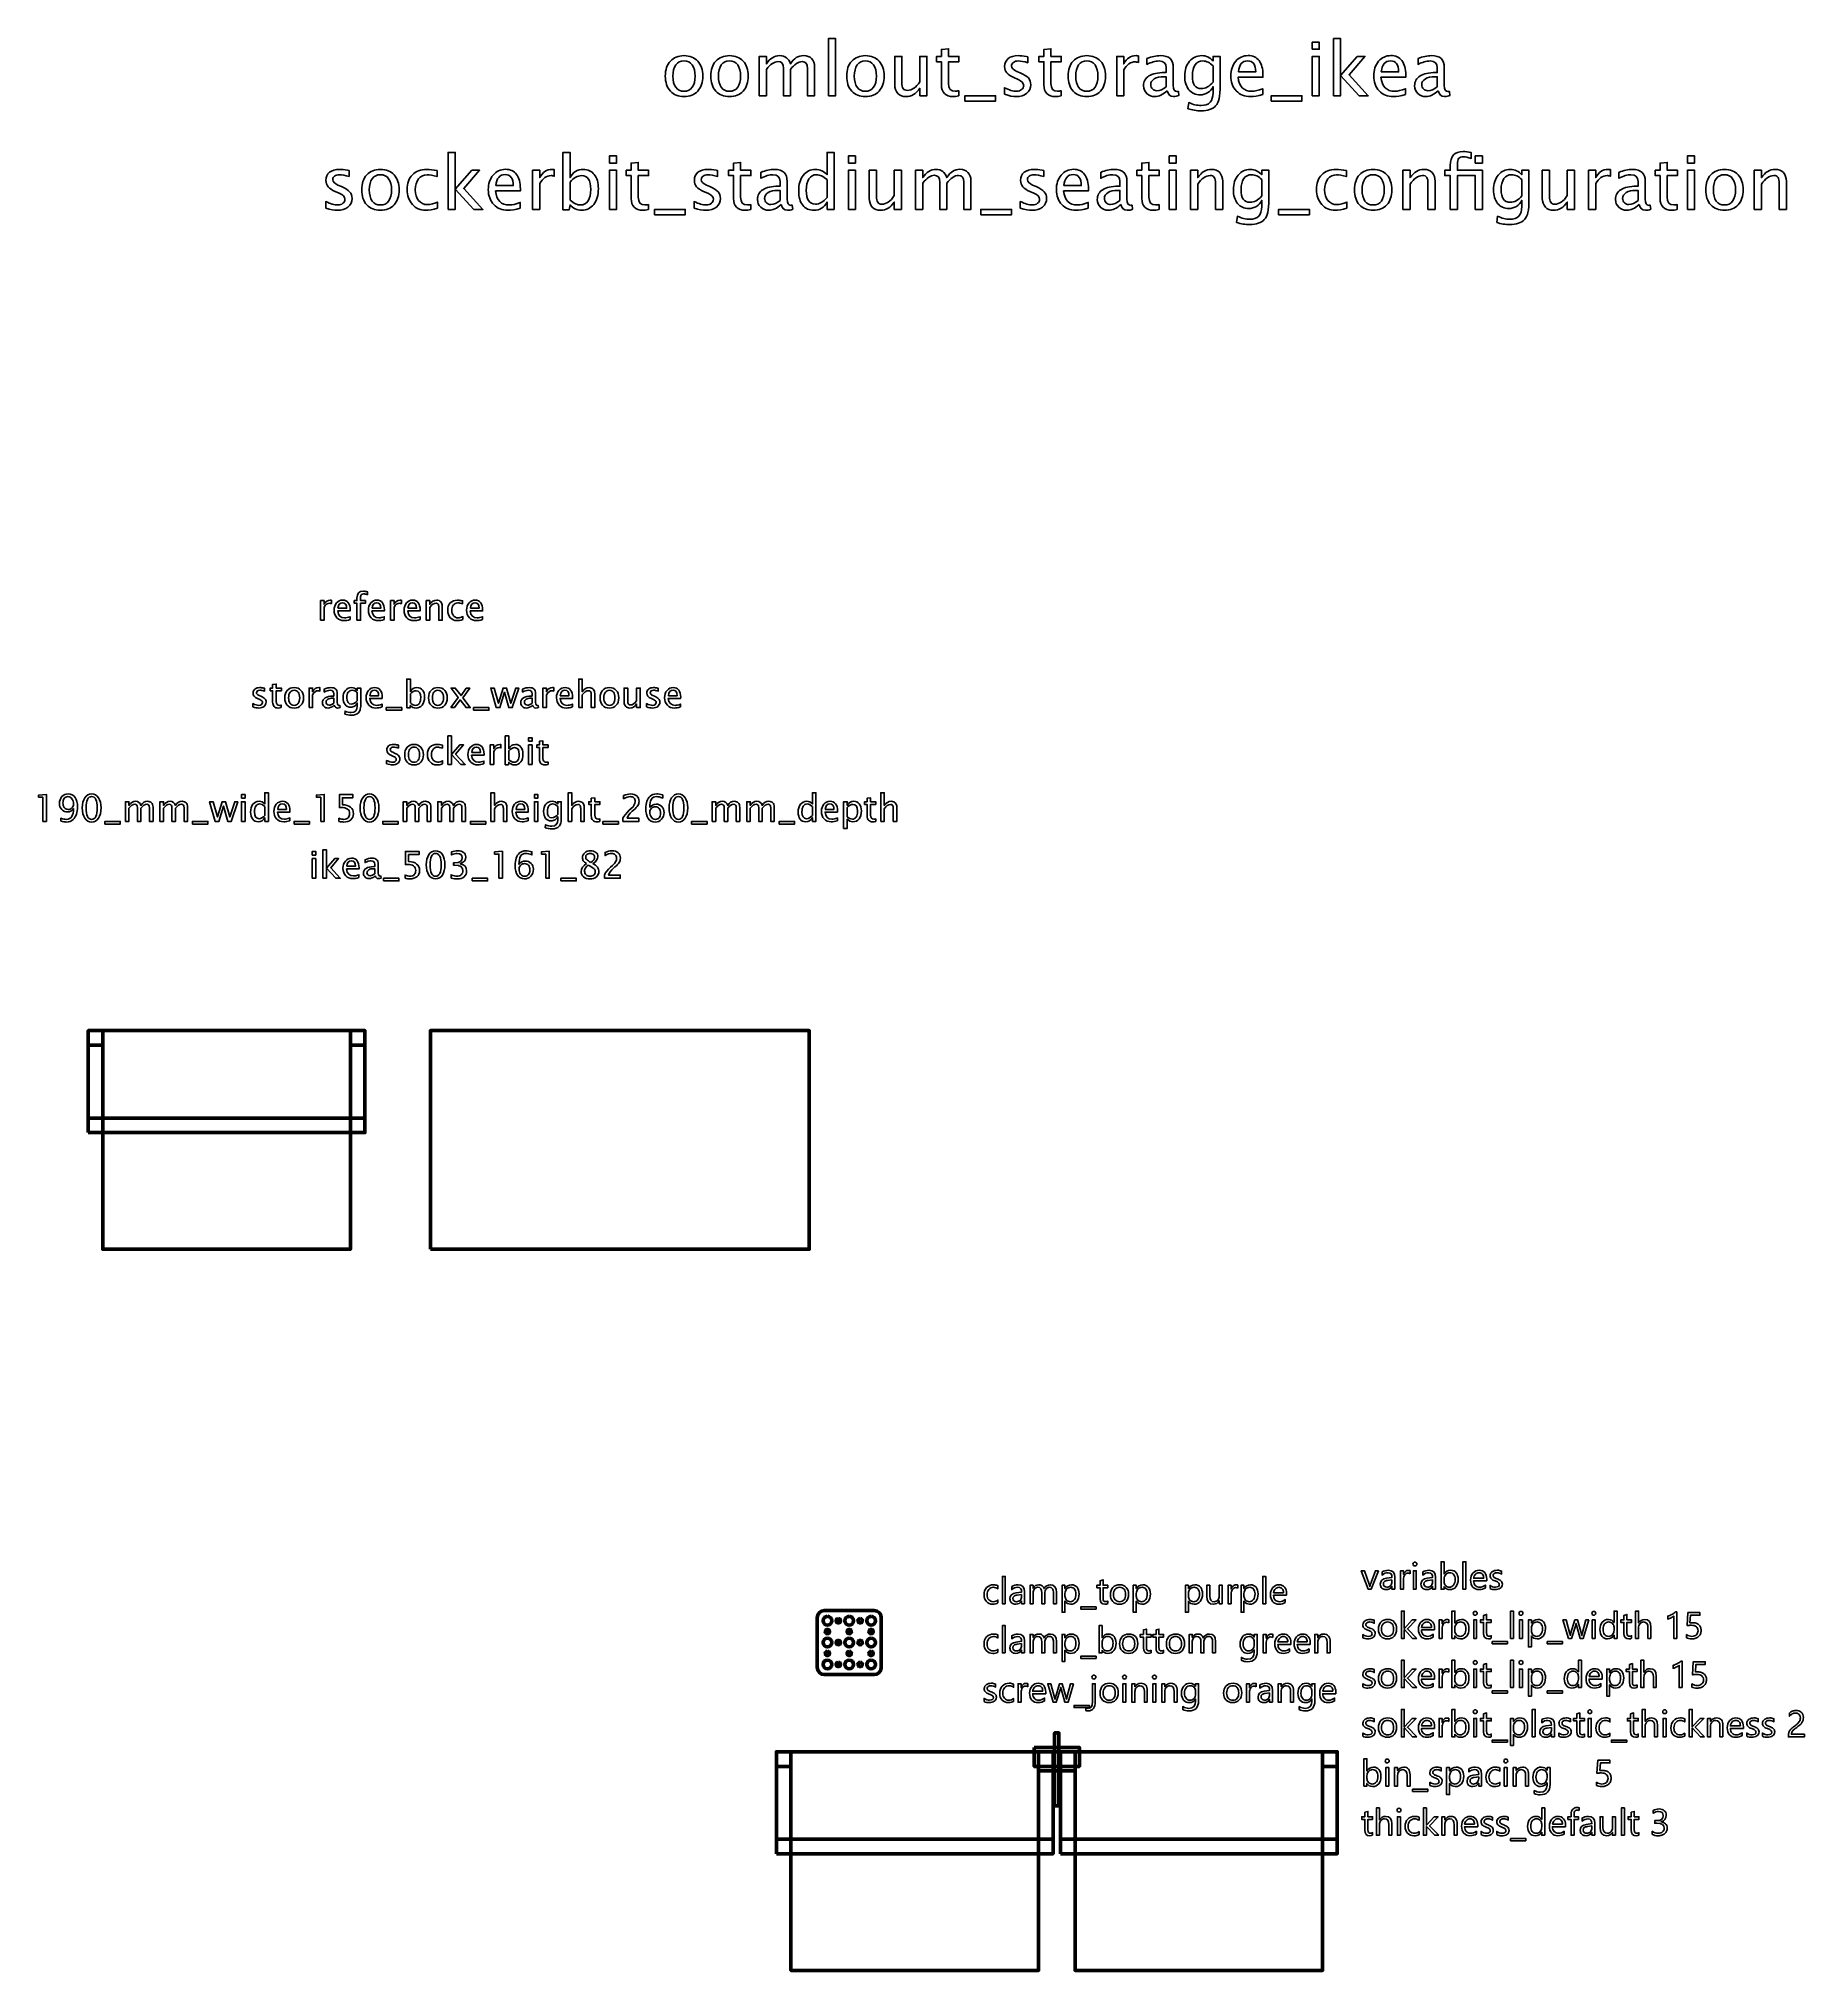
# Model space of a CAD drawing. Header units: centimetres. Extents: x -70 to 51, y -60 to 73.
import ezdxf

# ---------------------------------------------------------------- set-up
doc = ezdxf.new("R2010")
doc.units = ezdxf.units.CM
doc.header["$MEASUREMENT"] = 0
doc.layers.add('Layer 1', color=7, linetype='Continuous')

msp = doc.modelspace()

# ---------------------------------------------------------------- linework, layer by layer
at = {"layer": 'Layer 1', "lineweight": 53}
for points in [[(-66.5, -2.5), (-65.5, -2.5), (-65.5, 4.5), (-66.5, 4.5), (-66.5, -2.5)], [(-48.5, -2.5), (-47.5, -2.5), (-47.5, 4.5), (-48.5, 4.5), (-48.5, -2.5)], [(-43, -10.5), (-17, -10.5), (-17, 4.5), (-43, 4.5), (-43, -10.5)], [(-66.5, -2.5), (-47.5, -2.5), (-47.5, -1.5), (-66.5, -1.5), (-66.5, -2.5)], [(-19.25, -52), (-18.25, -52), (-18.25, -45), (-19.25, -45), (-19.25, -52)], [(-1.25, -52), (-0.25, -52), (-0.25, -45), (-1.25, -45), (-1.25, -52)], [(0.25, -52), (1.25, -52), (1.25, -45), (0.25, -45), (0.25, -52)], [(18.25, -52), (19.25, -52), (19.25, -45), (18.25, -45), (18.25, -52)], [(-19.25, -52), (-0.25, -52), (-0.25, -51), (-19.25, -51), (-19.25, -52)], [(0.25, -52), (19.25, -52), (19.25, -51), (0.25, -51), (0.25, -52)]]:
    msp.add_lwpolyline(points, close=True, dxfattribs=at)
at = {"layer": 'Layer 1', "color": 30, "lineweight": 53}
msp.add_lwpolyline([(-0.15, -48.70008), (0.15, -48.70008), (0.15, -43.70008), (-0.15, -43.70008), (-0.15, -48.70008)], close=True, dxfattribs=at)
at = {"layer": 'Layer 1', "color": 3, "lineweight": 53}
msp.add_lwpolyline([(-1.25, -46.3), (1.25, -46.3), (1.25, -46), (-1.25, -46), (-1.25, -46.3)], close=True, dxfattribs=at)
at = {"layer": 'Layer 1', "lineweight": 53}
for centre, major_axis in [((-15.74999, -36.00001), (0, 0.30001)), ((-14.24999, -36.00001), (0, 0.30001)), ((-12.74999, -36.00001), (0, 0.30001)), ((-15.75, -36.75), (0, 0.15)), ((-15, -36), (0, 0.15)), ((-14.25, -36.75), (0, 0.15)), ((-13.5, -36), (0, 0.15)), ((-12.75, -36.75), (0, 0.15)), ((-15.74999, -37.50001), (0, 0.30001)), ((-15.75, -38.25), (0, 0.15)), ((-15, -37.5), (0, 0.15)), ((-14.24999, -37.50001), (0, 0.30001)), ((-14.25, -38.25), (0, 0.15)), ((-13.5, -37.5), (0, 0.15)), ((-12.74999, -37.50001), (0, 0.30001)), ((-12.75, -38.25), (0, 0.15)), ((-15.74999, -39.00001), (0, 0.30001)), ((-15, -39), (0, 0.15)), ((-14.24999, -39.00001), (0, 0.30001)), ((-13.5, -39), (0, 0.15)), ((-12.74999, -39.00001), (0, 0.30001))]:
    msp.add_ellipse(centre, major_axis=major_axis, ratio=1, dxfattribs=at)
at = {"layer": 'Layer 1'}
for points, knots in [([(-15.68006, 68.67044), (-15.68006, 68.67044), (-15.68006, 72.58712), (-15.68006, 72.58712), (-15.68006, 72.58712), (-15.68006, 72.58712), (-15.19238, 72.58712), (-15.19238, 72.58712), (-15.19238, 72.58712), (-15.19238, 72.58712), (-15.19238, 68.67044), (-15.19238, 68.67044), (-15.19238, 68.67044), (-15.19238, 68.67044), (-15.68006, 68.67044), (-15.68006, 68.67044)], [0, 0, 0, 0, 0.2, 0.2, 0.2, 0.2, 0.4, 0.4, 0.4, 0.4, 0.6, 0.6, 0.6, 0.6, 1, 1, 1, 1]), ([(-6.73418, 68.67129), (-6.88489, 68.6298), (-7.01612, 68.60948), (-7.12703, 68.60948), (-7.12703, 68.60948), (-7.37595, 68.60948), (-7.56984, 68.6806), (-7.70869, 68.82284), (-7.70869, 68.82284), (-7.84839, 68.96508), (-7.91782, 69.16235), (-7.91782, 69.41551), (-7.91782, 69.41551), (-7.91782, 69.41551), (-7.91782, 70.99708), (-7.91782, 70.99708), (-7.91782, 70.99708), (-7.91782, 70.99708), (-8.25479, 70.99708), (-8.25479, 70.99708), (-8.25479, 70.99708), (-8.25479, 70.99708), (-8.25479, 71.36284), (-8.25479, 71.36284), (-8.25479, 71.36284), (-8.25479, 71.36284), (-7.91782, 71.36284), (-7.91782, 71.36284), (-7.91782, 71.36284), (-7.91782, 71.36284), (-7.91782, 71.84967), (-7.91782, 71.84967), (-7.91782, 71.84967), (-7.91782, 71.84967), (-7.43014, 71.89624), (-7.43014, 71.89624), (-7.43014, 71.89624), (-7.43014, 71.89624), (-7.43014, 71.36284), (-7.43014, 71.36284), (-7.43014, 71.36284), (-7.43014, 71.36284), (-6.72402, 71.36284), (-6.72402, 71.36284), (-6.72402, 71.36284), (-6.72402, 71.36284), (-6.72402, 70.99708), (-6.72402, 70.99708), (-6.72402, 70.99708), (-6.72402, 70.99708), (-7.43014, 70.99708), (-7.43014, 70.99708), (-7.43014, 70.99708), (-7.43014, 70.99708), (-7.43014, 69.50356), (-7.43014, 69.50356), (-7.43014, 69.50356), (-7.43014, 69.15135), (-7.27689, 68.97524), (-6.97125, 68.97524), (-6.97125, 68.97524), (-6.90605, 68.97524), (-6.82731, 68.98625), (-6.73418, 69.00741), (-6.73418, 69.00741), (-6.73418, 69.00741), (-6.73418, 68.67129), (-6.73418, 68.67129)], [0, 0, 0, 0, 0.055555556, 0.055555556, 0.055555556, 0.055555556, 0.111111111, 0.111111111, 0.111111111, 0.111111111, 0.166666667, 0.166666667, 0.166666667, 0.166666667, 0.222222222, 0.222222222, 0.222222222, 0.222222222, 0.277777778, 0.277777778, 0.277777778, 0.277777778, 0.333333333, 0.333333333, 0.333333333, 0.333333333, 0.388888889, 0.388888889, 0.388888889, 0.388888889, 0.444444444, 0.444444444, 0.444444444, 0.444444444, 0.5, 0.5, 0.5, 0.5, 0.555555556, 0.555555556, 0.555555556, 0.555555556, 0.611111111, 0.611111111, 0.611111111, 0.611111111, 0.666666667, 0.666666667, 0.666666667, 0.666666667, 0.722222222, 0.722222222, 0.722222222, 0.722222222, 0.777777778, 0.777777778, 0.777777778, 0.777777778, 0.833333333, 0.833333333, 0.833333333, 0.833333333, 0.888888889, 0.888888889, 0.888888889, 0.888888889, 1, 1, 1, 1]), ([(0.29569, 68.67129), (0.14498, 68.6298), (0.01375, 68.60948), (-0.09716, 68.60948), (-0.09716, 68.60948), (-0.34608, 68.60948), (-0.53997, 68.6806), (-0.67882, 68.82284), (-0.67882, 68.82284), (-0.81852, 68.96508), (-0.88795, 69.16235), (-0.88795, 69.41551), (-0.88795, 69.41551), (-0.88795, 69.41551), (-0.88795, 70.99708), (-0.88795, 70.99708), (-0.88795, 70.99708), (-0.88795, 70.99708), (-1.22492, 70.99708), (-1.22492, 70.99708), (-1.22492, 70.99708), (-1.22492, 70.99708), (-1.22492, 71.36284), (-1.22492, 71.36284), (-1.22492, 71.36284), (-1.22492, 71.36284), (-0.88795, 71.36284), (-0.88795, 71.36284), (-0.88795, 71.36284), (-0.88795, 71.36284), (-0.88795, 71.84967), (-0.88795, 71.84967), (-0.88795, 71.84967), (-0.88795, 71.84967), (-0.40027, 71.89624), (-0.40027, 71.89624), (-0.40027, 71.89624), (-0.40027, 71.89624), (-0.40027, 71.36284), (-0.40027, 71.36284), (-0.40027, 71.36284), (-0.40027, 71.36284), (0.30585, 71.36284), (0.30585, 71.36284), (0.30585, 71.36284), (0.30585, 71.36284), (0.30585, 70.99708), (0.30585, 70.99708), (0.30585, 70.99708), (0.30585, 70.99708), (-0.40027, 70.99708), (-0.40027, 70.99708), (-0.40027, 70.99708), (-0.40027, 70.99708), (-0.40027, 69.50356), (-0.40027, 69.50356), (-0.40027, 69.50356), (-0.40027, 69.15135), (-0.24702, 68.97524), (0.05862, 68.97524), (0.05862, 68.97524), (0.12382, 68.97524), (0.20256, 68.98625), (0.29569, 69.00741), (0.29569, 69.00741), (0.29569, 69.00741), (0.29569, 68.67129), (0.29569, 68.67129)], [0, 0, 0, 0, 0.055555556, 0.055555556, 0.055555556, 0.055555556, 0.111111111, 0.111111111, 0.111111111, 0.111111111, 0.166666667, 0.166666667, 0.166666667, 0.166666667, 0.222222222, 0.222222222, 0.222222222, 0.222222222, 0.277777778, 0.277777778, 0.277777778, 0.277777778, 0.333333333, 0.333333333, 0.333333333, 0.333333333, 0.388888889, 0.388888889, 0.388888889, 0.388888889, 0.444444444, 0.444444444, 0.444444444, 0.444444444, 0.5, 0.5, 0.5, 0.5, 0.555555556, 0.555555556, 0.555555556, 0.555555556, 0.611111111, 0.611111111, 0.611111111, 0.611111111, 0.666666667, 0.666666667, 0.666666667, 0.666666667, 0.722222222, 0.722222222, 0.722222222, 0.722222222, 0.777777778, 0.777777778, 0.777777778, 0.777777778, 0.833333333, 0.833333333, 0.833333333, 0.833333333, 0.888888889, 0.888888889, 0.888888889, 0.888888889, 1, 1, 1, 1]), ([(17.53383, 71.8556), (17.53383, 71.8556), (17.53383, 72.34328), (17.53383, 72.34328), (17.53383, 72.34328), (17.53383, 72.34328), (18.02151, 72.34328), (18.02151, 72.34328), (18.02151, 72.34328), (18.02151, 72.34328), (18.02151, 71.8556), (18.02151, 71.8556), (18.02151, 71.8556), (18.02151, 71.8556), (17.53383, 71.8556), (17.53383, 71.8556)], [0, 0, 0, 0, 0.2, 0.2, 0.2, 0.2, 0.4, 0.4, 0.4, 0.4, 0.6, 0.6, 0.6, 0.6, 1, 1, 1, 1]), ([(19.00195, 68.67044), (19.00195, 68.67044), (19.00195, 72.58712), (19.00195, 72.58712), (19.00195, 72.58712), (19.00195, 72.58712), (19.48963, 72.58712), (19.48963, 72.58712), (19.48963, 72.58712), (19.48963, 72.58712), (19.48963, 70.05643), (19.48963, 70.05643), (19.48963, 70.05643), (19.48963, 70.05643), (20.63263, 71.36284), (20.63263, 71.36284), (20.63263, 71.36284), (20.63263, 71.36284), (21.15926, 71.36284), (21.15926, 71.36284), (21.15926, 71.36284), (21.15926, 71.36284), (20.06706, 70.10639), (20.06706, 70.10639), (20.06706, 70.10639), (20.06706, 70.10639), (21.38786, 68.67044), (21.38786, 68.67044), (21.38786, 68.67044), (21.38786, 68.67044), (20.75963, 68.67044), (20.75963, 68.67044), (20.75963, 68.67044), (20.75963, 68.67044), (19.48963, 70.05135), (19.48963, 70.05135), (19.48963, 70.05135), (19.48963, 70.05135), (19.48963, 68.67044), (19.48963, 68.67044), (19.48963, 68.67044), (19.48963, 68.67044), (19.00195, 68.67044), (19.00195, 68.67044)], [0, 0, 0, 0, 0.083333333, 0.083333333, 0.083333333, 0.083333333, 0.166666667, 0.166666667, 0.166666667, 0.166666667, 0.25, 0.25, 0.25, 0.25, 0.333333333, 0.333333333, 0.333333333, 0.333333333, 0.416666667, 0.416666667, 0.416666667, 0.416666667, 0.5, 0.5, 0.5, 0.5, 0.583333333, 0.583333333, 0.583333333, 0.583333333, 0.666666667, 0.666666667, 0.666666667, 0.666666667, 0.75, 0.75, 0.75, 0.75, 0.833333333, 0.833333333, 0.833333333, 0.833333333, 1, 1, 1, 1]), ([(-25.59283, 68.60948), (-25.98822, 68.60948), (-26.30149, 68.73563), (-26.53178, 68.98794), (-26.53178, 68.98794), (-26.76292, 69.24025), (-26.87807, 69.58315), (-26.87807, 70.01579), (-26.87807, 70.01579), (-26.87807, 70.44759), (-26.76292, 70.78965), (-26.53178, 71.04111), (-26.53178, 71.04111), (-26.30149, 71.29257), (-25.98822, 71.41872), (-25.59283, 71.41872), (-25.59283, 71.41872), (-25.19744, 71.41872), (-24.88417, 71.29257), (-24.65388, 71.04111), (-24.65388, 71.04111), (-24.42274, 70.78965), (-24.30759, 70.44759), (-24.30759, 70.01579), (-24.30759, 70.01579), (-24.30759, 69.58315), (-24.42274, 69.24025), (-24.65388, 68.98794), (-24.65388, 68.98794), (-24.88417, 68.73563), (-25.19744, 68.60948), (-25.59283, 68.60948)], [0, 0, 0, 0, 0.111111111, 0.111111111, 0.111111111, 0.111111111, 0.222222222, 0.222222222, 0.222222222, 0.222222222, 0.333333333, 0.333333333, 0.333333333, 0.333333333, 0.444444444, 0.444444444, 0.444444444, 0.444444444, 0.555555556, 0.555555556, 0.555555556, 0.555555556, 0.666666667, 0.666666667, 0.666666667, 0.666666667, 0.777777778, 0.777777778, 0.777777778, 0.777777778, 1, 1, 1, 1]), ([(-25.59368, 68.97524), (-25.35238, 68.97524), (-25.16442, 69.06583), (-25.03064, 69.24787), (-25.03064, 69.24787), (-24.89772, 69.42905), (-24.83083, 69.68559), (-24.83083, 70.01579), (-24.83083, 70.01579), (-24.83083, 70.34515), (-24.89772, 70.60084), (-25.03064, 70.78203), (-25.03064, 70.78203), (-25.16442, 70.96237), (-25.35238, 71.05296), (-25.59368, 71.05296), (-25.59368, 71.05296), (-25.83582, 71.05296), (-26.02378, 70.96237), (-26.15586, 70.78203), (-26.15586, 70.78203), (-26.28879, 70.60084), (-26.35483, 70.34515), (-26.35483, 70.01579), (-26.35483, 70.01579), (-26.35483, 69.68559), (-26.28879, 69.42905), (-26.15586, 69.24787), (-26.15586, 69.24787), (-26.02378, 69.06583), (-25.83582, 68.97524), (-25.59368, 68.97524)], [0, 0, 0, 0, 0.111111111, 0.111111111, 0.111111111, 0.111111111, 0.222222222, 0.222222222, 0.222222222, 0.222222222, 0.333333333, 0.333333333, 0.333333333, 0.333333333, 0.444444444, 0.444444444, 0.444444444, 0.444444444, 0.555555556, 0.555555556, 0.555555556, 0.555555556, 0.666666667, 0.666666667, 0.666666667, 0.666666667, 0.777777778, 0.777777778, 0.777777778, 0.777777778, 1, 1, 1, 1]), ([(-22.47202, 68.60948), (-22.86741, 68.60948), (-23.18068, 68.73563), (-23.41097, 68.98794), (-23.41097, 68.98794), (-23.64211, 69.24025), (-23.75726, 69.58315), (-23.75726, 70.01579), (-23.75726, 70.01579), (-23.75726, 70.44759), (-23.64211, 70.78965), (-23.41097, 71.04111), (-23.41097, 71.04111), (-23.18068, 71.29257), (-22.86741, 71.41872), (-22.47202, 71.41872), (-22.47202, 71.41872), (-22.07663, 71.41872), (-21.76336, 71.29257), (-21.53307, 71.04111), (-21.53307, 71.04111), (-21.30193, 70.78965), (-21.18678, 70.44759), (-21.18678, 70.01579), (-21.18678, 70.01579), (-21.18678, 69.58315), (-21.30193, 69.24025), (-21.53307, 68.98794), (-21.53307, 68.98794), (-21.76336, 68.73563), (-22.07663, 68.60948), (-22.47202, 68.60948)], [0, 0, 0, 0, 0.111111111, 0.111111111, 0.111111111, 0.111111111, 0.222222222, 0.222222222, 0.222222222, 0.222222222, 0.333333333, 0.333333333, 0.333333333, 0.333333333, 0.444444444, 0.444444444, 0.444444444, 0.444444444, 0.555555556, 0.555555556, 0.555555556, 0.555555556, 0.666666667, 0.666666667, 0.666666667, 0.666666667, 0.777777778, 0.777777778, 0.777777778, 0.777777778, 1, 1, 1, 1]), ([(-22.47287, 68.97524), (-22.23157, 68.97524), (-22.04361, 69.06583), (-21.90983, 69.24787), (-21.90983, 69.24787), (-21.77691, 69.42905), (-21.71002, 69.68559), (-21.71002, 70.01579), (-21.71002, 70.01579), (-21.71002, 70.34515), (-21.77691, 70.60084), (-21.90983, 70.78203), (-21.90983, 70.78203), (-22.04361, 70.96237), (-22.23157, 71.05296), (-22.47287, 71.05296), (-22.47287, 71.05296), (-22.71501, 71.05296), (-22.90297, 70.96237), (-23.03505, 70.78203), (-23.03505, 70.78203), (-23.16798, 70.60084), (-23.23402, 70.34515), (-23.23402, 70.01579), (-23.23402, 70.01579), (-23.23402, 69.68559), (-23.16798, 69.42905), (-23.03505, 69.24787), (-23.03505, 69.24787), (-22.90297, 69.06583), (-22.71501, 68.97524), (-22.47287, 68.97524)], [0, 0, 0, 0, 0.111111111, 0.111111111, 0.111111111, 0.111111111, 0.222222222, 0.222222222, 0.222222222, 0.222222222, 0.333333333, 0.333333333, 0.333333333, 0.333333333, 0.444444444, 0.444444444, 0.444444444, 0.444444444, 0.555555556, 0.555555556, 0.555555556, 0.555555556, 0.666666667, 0.666666667, 0.666666667, 0.666666667, 0.777777778, 0.777777778, 0.777777778, 0.777777778, 1, 1, 1, 1]), ([(-20.42309, 68.67044), (-20.42309, 68.67044), (-20.42309, 71.36284), (-20.42309, 71.36284), (-20.42309, 71.36284), (-20.42309, 71.36284), (-19.93541, 71.36284), (-19.93541, 71.36284), (-19.93541, 71.36284), (-19.93541, 71.36284), (-19.93541, 70.85399), (-19.93541, 70.85399), (-19.93541, 70.85399), (-19.6975, 71.23076), (-19.3927, 71.41872), (-19.01932, 71.41872), (-19.01932, 71.41872), (-18.65948, 71.41872), (-18.4148, 71.23076), (-18.28441, 70.85399), (-18.28441, 70.85399), (-18.05327, 71.23415), (-17.75186, 71.4238), (-17.38186, 71.4238), (-17.38186, 71.4238), (-17.14564, 71.4238), (-16.96192, 71.35437), (-16.83068, 71.21467), (-16.83068, 71.21467), (-16.69945, 71.07497), (-16.63341, 70.87939), (-16.63341, 70.62793), (-16.63341, 70.62793), (-16.63341, 70.62793), (-16.63341, 68.67044), (-16.63341, 68.67044), (-16.63341, 68.67044), (-16.63341, 68.67044), (-17.12109, 68.67044), (-17.12109, 68.67044), (-17.12109, 68.67044), (-17.12109, 68.67044), (-17.12109, 70.5475), (-17.12109, 70.5475), (-17.12109, 70.5475), (-17.12109, 70.85399), (-17.24301, 71.00724), (-17.48685, 71.00724), (-17.48685, 71.00724), (-17.74, 71.00724), (-18.00586, 70.82859), (-18.28441, 70.47045), (-18.28441, 70.47045), (-18.28441, 70.47045), (-18.28441, 68.67044), (-18.28441, 68.67044), (-18.28441, 68.67044), (-18.28441, 68.67044), (-18.77209, 68.67044), (-18.77209, 68.67044), (-18.77209, 68.67044), (-18.77209, 68.67044), (-18.77209, 70.54919), (-18.77209, 70.54919), (-18.77209, 70.54919), (-18.77209, 70.85823), (-18.8957, 71.01232), (-19.14378, 71.01232), (-19.14378, 71.01232), (-19.39016, 71.01232), (-19.65432, 70.83283), (-19.93541, 70.47299), (-19.93541, 70.47299), (-19.93541, 70.47299), (-19.93541, 68.67044), (-19.93541, 68.67044), (-19.93541, 68.67044), (-19.93541, 68.67044), (-20.42309, 68.67044), (-20.42309, 68.67044)], [0, 0, 0, 0, 0.047619048, 0.047619048, 0.047619048, 0.047619048, 0.095238095, 0.095238095, 0.095238095, 0.095238095, 0.142857143, 0.142857143, 0.142857143, 0.142857143, 0.19047619, 0.19047619, 0.19047619, 0.19047619, 0.238095238, 0.238095238, 0.238095238, 0.238095238, 0.285714286, 0.285714286, 0.285714286, 0.285714286, 0.333333333, 0.333333333, 0.333333333, 0.333333333, 0.380952381, 0.380952381, 0.380952381, 0.380952381, 0.428571429, 0.428571429, 0.428571429, 0.428571429, 0.476190476, 0.476190476, 0.476190476, 0.476190476, 0.523809524, 0.523809524, 0.523809524, 0.523809524, 0.571428571, 0.571428571, 0.571428571, 0.571428571, 0.619047619, 0.619047619, 0.619047619, 0.619047619, 0.666666667, 0.666666667, 0.666666667, 0.666666667, 0.714285714, 0.714285714, 0.714285714, 0.714285714, 0.761904762, 0.761904762, 0.761904762, 0.761904762, 0.80952381, 0.80952381, 0.80952381, 0.80952381, 0.857142857, 0.857142857, 0.857142857, 0.857142857, 0.904761905, 0.904761905, 0.904761905, 0.904761905, 1, 1, 1, 1]), ([(-13.14006, 68.60948), (-13.53545, 68.60948), (-13.84872, 68.73563), (-14.07901, 68.98794), (-14.07901, 68.98794), (-14.31015, 69.24025), (-14.4253, 69.58315), (-14.4253, 70.01579), (-14.4253, 70.01579), (-14.4253, 70.44759), (-14.31015, 70.78965), (-14.07901, 71.04111), (-14.07901, 71.04111), (-13.84872, 71.29257), (-13.53545, 71.41872), (-13.14006, 71.41872), (-13.14006, 71.41872), (-12.74467, 71.41872), (-12.4314, 71.29257), (-12.20111, 71.04111), (-12.20111, 71.04111), (-11.96997, 70.78965), (-11.85482, 70.44759), (-11.85482, 70.01579), (-11.85482, 70.01579), (-11.85482, 69.58315), (-11.96997, 69.24025), (-12.20111, 68.98794), (-12.20111, 68.98794), (-12.4314, 68.73563), (-12.74467, 68.60948), (-13.14006, 68.60948)], [0, 0, 0, 0, 0.111111111, 0.111111111, 0.111111111, 0.111111111, 0.222222222, 0.222222222, 0.222222222, 0.222222222, 0.333333333, 0.333333333, 0.333333333, 0.333333333, 0.444444444, 0.444444444, 0.444444444, 0.444444444, 0.555555556, 0.555555556, 0.555555556, 0.555555556, 0.666666667, 0.666666667, 0.666666667, 0.666666667, 0.777777778, 0.777777778, 0.777777778, 0.777777778, 1, 1, 1, 1]), ([(-13.14091, 68.97524), (-12.89961, 68.97524), (-12.71165, 69.06583), (-12.57787, 69.24787), (-12.57787, 69.24787), (-12.44495, 69.42905), (-12.37806, 69.68559), (-12.37806, 70.01579), (-12.37806, 70.01579), (-12.37806, 70.34515), (-12.44495, 70.60084), (-12.57787, 70.78203), (-12.57787, 70.78203), (-12.71165, 70.96237), (-12.89961, 71.05296), (-13.14091, 71.05296), (-13.14091, 71.05296), (-13.38305, 71.05296), (-13.57101, 70.96237), (-13.70309, 70.78203), (-13.70309, 70.78203), (-13.83602, 70.60084), (-13.90206, 70.34515), (-13.90206, 70.01579), (-13.90206, 70.01579), (-13.90206, 69.68559), (-13.83602, 69.42905), (-13.70309, 69.24787), (-13.70309, 69.24787), (-13.57101, 69.06583), (-13.38305, 68.97524), (-13.14091, 68.97524)], [0, 0, 0, 0, 0.111111111, 0.111111111, 0.111111111, 0.111111111, 0.222222222, 0.222222222, 0.222222222, 0.222222222, 0.333333333, 0.333333333, 0.333333333, 0.333333333, 0.444444444, 0.444444444, 0.444444444, 0.444444444, 0.555555556, 0.555555556, 0.555555556, 0.555555556, 0.666666667, 0.666666667, 0.666666667, 0.666666667, 0.777777778, 0.777777778, 0.777777778, 0.777777778, 1, 1, 1, 1]), ([(-9.40457, 68.67044), (-9.40457, 68.67044), (-9.40457, 69.17675), (-9.40457, 69.17675), (-9.40457, 69.17675), (-9.6645, 68.79829), (-9.9803, 68.60948), (-10.35114, 68.60948), (-10.35114, 68.60948), (-10.58652, 68.60948), (-10.77363, 68.68314), (-10.91248, 68.83131), (-10.91248, 68.83131), (-11.05218, 68.97947), (-11.12161, 69.17844), (-11.12161, 69.4299), (-11.12161, 69.4299), (-11.12161, 69.4299), (-11.12161, 71.36284), (-11.12161, 71.36284), (-11.12161, 71.36284), (-11.12161, 71.36284), (-10.63393, 71.36284), (-10.63393, 71.36284), (-10.63393, 71.36284), (-10.63393, 71.36284), (-10.63393, 69.58907), (-10.63393, 69.58907), (-10.63393, 69.58907), (-10.63393, 69.38672), (-10.6043, 69.24363), (-10.54588, 69.15897), (-10.54588, 69.15897), (-10.48661, 69.07345), (-10.3884, 69.03112), (-10.25039, 69.03112), (-10.25039, 69.03112), (-9.95236, 69.03112), (-9.66958, 69.2267), (-9.40457, 69.61871), (-9.40457, 69.61871), (-9.40457, 69.61871), (-9.40457, 71.36284), (-9.40457, 71.36284), (-9.40457, 71.36284), (-9.40457, 71.36284), (-8.91689, 71.36284), (-8.91689, 71.36284), (-8.91689, 71.36284), (-8.91689, 71.36284), (-8.91689, 68.67044), (-8.91689, 68.67044), (-8.91689, 68.67044), (-8.91689, 68.67044), (-9.40457, 68.67044), (-9.40457, 68.67044)], [0, 0, 0, 0, 0.066666667, 0.066666667, 0.066666667, 0.066666667, 0.133333333, 0.133333333, 0.133333333, 0.133333333, 0.2, 0.2, 0.2, 0.2, 0.266666667, 0.266666667, 0.266666667, 0.266666667, 0.333333333, 0.333333333, 0.333333333, 0.333333333, 0.4, 0.4, 0.4, 0.4, 0.466666667, 0.466666667, 0.466666667, 0.466666667, 0.533333333, 0.533333333, 0.533333333, 0.533333333, 0.6, 0.6, 0.6, 0.6, 0.666666667, 0.666666667, 0.666666667, 0.666666667, 0.733333333, 0.733333333, 0.733333333, 0.733333333, 0.8, 0.8, 0.8, 0.8, 0.866666667, 0.866666667, 0.866666667, 0.866666667, 1, 1, 1, 1]), ([(-3.59474, 68.76696), (-3.59474, 68.76696), (-3.59474, 69.214), (-3.59474, 69.214), (-3.59474, 69.214), (-3.27555, 69.05483), (-2.99869, 68.97524), (-2.76247, 68.97524), (-2.76247, 68.97524), (-2.62192, 68.97524), (-2.50508, 69.01334), (-2.41279, 69.08954), (-2.41279, 69.08954), (-2.32051, 69.16489), (-2.27394, 69.25972), (-2.27394, 69.37402), (-2.27394, 69.37402), (-2.27394, 69.54081), (-2.40348, 69.67882), (-2.66256, 69.78804), (-2.66256, 69.78804), (-2.66256, 69.78804), (-2.94789, 69.90911), (-2.94789, 69.90911), (-2.94789, 69.90911), (-3.36868, 70.08353), (-3.5795, 70.33583), (-3.5795, 70.66349), (-3.5795, 70.66349), (-3.5795, 70.89802), (-3.49653, 71.08259), (-3.33058, 71.21721), (-3.33058, 71.21721), (-3.16463, 71.35183), (-2.93688, 71.41872), (-2.64817, 71.41872), (-2.64817, 71.41872), (-2.49831, 71.41872), (-2.31204, 71.3984), (-2.09106, 71.35691), (-2.09106, 71.35691), (-2.09106, 71.35691), (-1.98946, 71.33744), (-1.98946, 71.33744), (-1.98946, 71.33744), (-1.98946, 71.33744), (-1.98946, 70.93104), (-1.98946, 70.93104), (-1.98946, 70.93104), (-2.26124, 71.01232), (-2.47799, 71.05296), (-2.6397, 71.05296), (-2.6397, 71.05296), (-2.78194, 71.05296), (-2.89455, 71.02163), (-2.98006, 70.95983), (-2.98006, 70.95983), (-3.06473, 70.89802), (-3.10706, 70.81505), (-3.10706, 70.71091), (-3.10706, 70.71091), (-3.10706, 70.56443), (-2.98853, 70.43997), (-2.75061, 70.33922), (-2.75061, 70.33922), (-2.75061, 70.33922), (-2.51609, 70.24016), (-2.51609, 70.24016), (-2.51609, 70.24016), (-2.25023, 70.1284), (-2.06227, 70.00987), (-1.95221, 69.88541), (-1.95221, 69.88541), (-1.84129, 69.76095), (-1.78626, 69.60516), (-1.78626, 69.41889), (-1.78626, 69.41889), (-1.78626, 69.18267), (-1.87939, 68.98879), (-2.06651, 68.83723), (-2.06651, 68.83723), (-2.25277, 68.68568), (-2.49153, 68.60948), (-2.78194, 68.60948), (-2.78194, 68.60948), (-3.00546, 68.60948), (-3.27555, 68.66197), (-3.59474, 68.76696)], [0, 0, 0, 0, 0.043478261, 0.043478261, 0.043478261, 0.043478261, 0.086956522, 0.086956522, 0.086956522, 0.086956522, 0.130434783, 0.130434783, 0.130434783, 0.130434783, 0.173913043, 0.173913043, 0.173913043, 0.173913043, 0.217391304, 0.217391304, 0.217391304, 0.217391304, 0.260869565, 0.260869565, 0.260869565, 0.260869565, 0.304347826, 0.304347826, 0.304347826, 0.304347826, 0.347826087, 0.347826087, 0.347826087, 0.347826087, 0.391304348, 0.391304348, 0.391304348, 0.391304348, 0.434782609, 0.434782609, 0.434782609, 0.434782609, 0.47826087, 0.47826087, 0.47826087, 0.47826087, 0.52173913, 0.52173913, 0.52173913, 0.52173913, 0.565217391, 0.565217391, 0.565217391, 0.565217391, 0.608695652, 0.608695652, 0.608695652, 0.608695652, 0.652173913, 0.652173913, 0.652173913, 0.652173913, 0.695652174, 0.695652174, 0.695652174, 0.695652174, 0.739130435, 0.739130435, 0.739130435, 0.739130435, 0.782608696, 0.782608696, 0.782608696, 0.782608696, 0.826086957, 0.826086957, 0.826086957, 0.826086957, 0.869565217, 0.869565217, 0.869565217, 0.869565217, 0.913043478, 0.913043478, 0.913043478, 0.913043478, 1, 1, 1, 1]), ([(2.06353, 68.60948), (1.66814, 68.60948), (1.35487, 68.73563), (1.12458, 68.98794), (1.12458, 68.98794), (0.89344, 69.24025), (0.77829, 69.58315), (0.77829, 70.01579), (0.77829, 70.01579), (0.77829, 70.44759), (0.89344, 70.78965), (1.12458, 71.04111), (1.12458, 71.04111), (1.35487, 71.29257), (1.66814, 71.41872), (2.06353, 71.41872), (2.06353, 71.41872), (2.45892, 71.41872), (2.77219, 71.29257), (3.00248, 71.04111), (3.00248, 71.04111), (3.23362, 70.78965), (3.34877, 70.44759), (3.34877, 70.01579), (3.34877, 70.01579), (3.34877, 69.58315), (3.23362, 69.24025), (3.00248, 68.98794), (3.00248, 68.98794), (2.77219, 68.73563), (2.45892, 68.60948), (2.06353, 68.60948)], [0, 0, 0, 0, 0.111111111, 0.111111111, 0.111111111, 0.111111111, 0.222222222, 0.222222222, 0.222222222, 0.222222222, 0.333333333, 0.333333333, 0.333333333, 0.333333333, 0.444444444, 0.444444444, 0.444444444, 0.444444444, 0.555555556, 0.555555556, 0.555555556, 0.555555556, 0.666666667, 0.666666667, 0.666666667, 0.666666667, 0.777777778, 0.777777778, 0.777777778, 0.777777778, 1, 1, 1, 1]), ([(2.06268, 68.97524), (2.30398, 68.97524), (2.49194, 69.06583), (2.62572, 69.24787), (2.62572, 69.24787), (2.75864, 69.42905), (2.82553, 69.68559), (2.82553, 70.01579), (2.82553, 70.01579), (2.82553, 70.34515), (2.75864, 70.60084), (2.62572, 70.78203), (2.62572, 70.78203), (2.49194, 70.96237), (2.30398, 71.05296), (2.06268, 71.05296), (2.06268, 71.05296), (1.82054, 71.05296), (1.63258, 70.96237), (1.5005, 70.78203), (1.5005, 70.78203), (1.36757, 70.60084), (1.30153, 70.34515), (1.30153, 70.01579), (1.30153, 70.01579), (1.30153, 69.68559), (1.36757, 69.42905), (1.5005, 69.24787), (1.5005, 69.24787), (1.63258, 69.06583), (1.82054, 68.97524), (2.06268, 68.97524)], [0, 0, 0, 0, 0.111111111, 0.111111111, 0.111111111, 0.111111111, 0.222222222, 0.222222222, 0.222222222, 0.222222222, 0.333333333, 0.333333333, 0.333333333, 0.333333333, 0.444444444, 0.444444444, 0.444444444, 0.444444444, 0.555555556, 0.555555556, 0.555555556, 0.555555556, 0.666666667, 0.666666667, 0.666666667, 0.666666667, 0.777777778, 0.777777778, 0.777777778, 0.777777778, 1, 1, 1, 1]), ([(4.11246, 68.67044), (4.11246, 68.67044), (4.11246, 71.36284), (4.11246, 71.36284), (4.11246, 71.36284), (4.11246, 71.36284), (4.60014, 71.36284), (4.60014, 71.36284), (4.60014, 71.36284), (4.60014, 71.36284), (4.60014, 70.85399), (4.60014, 70.85399), (4.60014, 70.85399), (4.79403, 71.23076), (5.07512, 71.41872), (5.44427, 71.41872), (5.44427, 71.41872), (5.49422, 71.41872), (5.54671, 71.41449), (5.6009, 71.40602), (5.6009, 71.40602), (5.6009, 71.40602), (5.6009, 70.94967), (5.6009, 70.94967), (5.6009, 70.94967), (5.51623, 70.97761), (5.44173, 70.992), (5.37738, 70.992), (5.37738, 70.992), (5.0675, 70.992), (4.80842, 70.80912), (4.60014, 70.44251), (4.60014, 70.44251), (4.60014, 70.44251), (4.60014, 68.67044), (4.60014, 68.67044), (4.60014, 68.67044), (4.60014, 68.67044), (4.11246, 68.67044), (4.11246, 68.67044)], [0, 0, 0, 0, 0.090909091, 0.090909091, 0.090909091, 0.090909091, 0.181818182, 0.181818182, 0.181818182, 0.181818182, 0.272727273, 0.272727273, 0.272727273, 0.272727273, 0.363636364, 0.363636364, 0.363636364, 0.363636364, 0.454545455, 0.454545455, 0.454545455, 0.454545455, 0.545454545, 0.545454545, 0.545454545, 0.545454545, 0.636363636, 0.636363636, 0.636363636, 0.636363636, 0.727272727, 0.727272727, 0.727272727, 0.727272727, 0.818181818, 0.818181818, 0.818181818, 0.818181818, 1, 1, 1, 1]), ([(7.57872, 69.01334), (7.28577, 68.7441), (7.00383, 68.60948), (6.7329, 68.60948), (6.7329, 68.60948), (6.51022, 68.60948), (6.3248, 68.67891), (6.17833, 68.81861), (6.17833, 68.81861), (6.03101, 68.95831), (5.95735, 69.13441), (5.95735, 69.34693), (5.95735, 69.34693), (5.95735, 69.64072), (6.08096, 69.86678), (6.32819, 70.02426), (6.32819, 70.02426), (6.57542, 70.18174), (6.93017, 70.26048), (7.39245, 70.26048), (7.39245, 70.26048), (7.39245, 70.26048), (7.50675, 70.26048), (7.50675, 70.26048), (7.50675, 70.26048), (7.50675, 70.26048), (7.50675, 70.58475), (7.50675, 70.58475), (7.50675, 70.58475), (7.50675, 70.89717), (7.34419, 71.05296), (7.01822, 71.05296), (7.01822, 71.05296), (6.76592, 71.05296), (6.4899, 70.97337), (6.19103, 70.8142), (6.19103, 70.8142), (6.19103, 70.8142), (6.19103, 71.21552), (6.19103, 71.21552), (6.19103, 71.21552), (6.51954, 71.35099), (6.82942, 71.41872), (7.11982, 71.41872), (7.11982, 71.41872), (7.4187, 71.41872), (7.63968, 71.35099), (7.78107, 71.21467), (7.78107, 71.21467), (7.92331, 71.07836), (7.99443, 70.86839), (7.99443, 70.58475), (7.99443, 70.58475), (7.99443, 70.58475), (7.99443, 69.36809), (7.99443, 69.36809), (7.99443, 69.36809), (7.99443, 69.08954), (8.07994, 68.94984), (8.25182, 68.94984), (8.25182, 68.94984), (8.27298, 68.94984), (8.30431, 68.95323), (8.3458, 68.96), (8.3458, 68.96), (8.3458, 68.96), (8.38051, 68.68907), (8.38051, 68.68907), (8.38051, 68.68907), (8.2696, 68.63573), (8.14768, 68.60948), (8.0139, 68.60948), (8.0139, 68.60948), (7.78615, 68.60948), (7.64137, 68.7441), (7.57872, 69.01334)], [0, 0, 0, 0, 0.05, 0.05, 0.05, 0.05, 0.1, 0.1, 0.1, 0.1, 0.15, 0.15, 0.15, 0.15, 0.2, 0.2, 0.2, 0.2, 0.25, 0.25, 0.25, 0.25, 0.3, 0.3, 0.3, 0.3, 0.35, 0.35, 0.35, 0.35, 0.4, 0.4, 0.4, 0.4, 0.45, 0.45, 0.45, 0.45, 0.5, 0.5, 0.5, 0.5, 0.55, 0.55, 0.55, 0.55, 0.6, 0.6, 0.6, 0.6, 0.65, 0.65, 0.65, 0.65, 0.7, 0.7, 0.7, 0.7, 0.75, 0.75, 0.75, 0.75, 0.8, 0.8, 0.8, 0.8, 0.85, 0.85, 0.85, 0.85, 0.9, 0.9, 0.9, 0.9, 1, 1, 1, 1]), ([(9.0062, 67.77636), (9.0062, 67.77636), (9.06377, 68.198), (9.06377, 68.198), (9.06377, 68.198), (9.34656, 68.06592), (9.62681, 67.99988), (9.90367, 67.99988), (9.90367, 67.99988), (10.45315, 67.99988), (10.72832, 68.29113), (10.72832, 68.87279), (10.72832, 68.87279), (10.72832, 68.87279), (10.72832, 69.29613), (10.72832, 69.29613), (10.72832, 69.29613), (10.64365, 69.11748), (10.52343, 68.97947), (10.36679, 68.88041), (10.36679, 68.88041), (10.21016, 68.78135), (10.03575, 68.7314), (9.84355, 68.7314), (9.84355, 68.7314), (9.51759, 68.7314), (9.25935, 68.84824), (9.06885, 69.08192), (9.06885, 69.08192), (8.87835, 69.3156), (8.78268, 69.63225), (8.78268, 70.03188), (8.78268, 70.03188), (8.78268, 70.44082), (8.89105, 70.77441), (9.1078, 71.03264), (9.1078, 71.03264), (9.32539, 71.29003), (9.60564, 71.41872), (9.95023, 71.41872), (9.95023, 71.41872), (10.25165, 71.41872), (10.51157, 71.2968), (10.72832, 71.05211), (10.72832, 71.05211), (10.72832, 71.05211), (10.72832, 71.36284), (10.72832, 71.36284), (10.72832, 71.36284), (10.72832, 71.36284), (11.216, 71.36284), (11.216, 71.36284), (11.216, 71.36284), (11.216, 71.36284), (11.216, 69.40535), (11.216, 69.40535), (11.216, 69.40535), (11.216, 68.98455), (11.19399, 68.67298), (11.14996, 68.47063), (11.14996, 68.47063), (11.10678, 68.26827), (11.02381, 68.10233), (10.90358, 67.97363), (10.90358, 67.97363), (10.69022, 67.74757), (10.35663, 67.63412), (9.90367, 67.63412), (9.90367, 67.63412), (9.59294, 67.63412), (9.29407, 67.68153), (9.0062, 67.77636)], [0, 0, 0, 0, 0.052631579, 0.052631579, 0.052631579, 0.052631579, 0.105263158, 0.105263158, 0.105263158, 0.105263158, 0.157894737, 0.157894737, 0.157894737, 0.157894737, 0.210526316, 0.210526316, 0.210526316, 0.210526316, 0.263157895, 0.263157895, 0.263157895, 0.263157895, 0.315789474, 0.315789474, 0.315789474, 0.315789474, 0.368421053, 0.368421053, 0.368421053, 0.368421053, 0.421052632, 0.421052632, 0.421052632, 0.421052632, 0.473684211, 0.473684211, 0.473684211, 0.473684211, 0.526315789, 0.526315789, 0.526315789, 0.526315789, 0.578947368, 0.578947368, 0.578947368, 0.578947368, 0.631578947, 0.631578947, 0.631578947, 0.631578947, 0.684210526, 0.684210526, 0.684210526, 0.684210526, 0.736842105, 0.736842105, 0.736842105, 0.736842105, 0.789473684, 0.789473684, 0.789473684, 0.789473684, 0.842105263, 0.842105263, 0.842105263, 0.842105263, 0.894736842, 0.894736842, 0.894736842, 0.894736842, 1, 1, 1, 1]), ([(10.72832, 69.60177), (10.72832, 69.60177), (10.72832, 70.71853), (10.72832, 70.71853), (10.72832, 70.71853), (10.51327, 70.9412), (10.27874, 71.05296), (10.02559, 71.05296), (10.02559, 71.05296), (9.80037, 71.05296), (9.62427, 70.96321), (9.49727, 70.78287), (9.49727, 70.78287), (9.36942, 70.60338), (9.30592, 70.35361), (9.30592, 70.03527), (9.30592, 70.03527), (9.30592, 69.45022), (9.51335, 69.15812), (9.92907, 69.15812), (9.92907, 69.15812), (10.21185, 69.15812), (10.47855, 69.30629), (10.72832, 69.60177)], [0, 0, 0, 0, 0.142857143, 0.142857143, 0.142857143, 0.142857143, 0.285714286, 0.285714286, 0.285714286, 0.285714286, 0.428571429, 0.428571429, 0.428571429, 0.428571429, 0.571428571, 0.571428571, 0.571428571, 0.571428571, 0.714285714, 0.714285714, 0.714285714, 0.714285714, 1, 1, 1, 1]), ([(14.13954, 68.7568), (13.81188, 68.65859), (13.53163, 68.60948), (13.29795, 68.60948), (13.29795, 68.60948), (12.89917, 68.60948), (12.5749, 68.74156), (12.32513, 69.00487), (12.32513, 69.00487), (12.07537, 69.26819), (11.95006, 69.60939), (11.95006, 70.02934), (11.95006, 70.02934), (11.95006, 70.43659), (12.06013, 70.77102), (12.28111, 71.03264), (12.28111, 71.03264), (12.50209, 71.29341), (12.78487, 71.4238), (13.12947, 71.4238), (13.12947, 71.4238), (13.45543, 71.4238), (13.70774, 71.30781), (13.88554, 71.07582), (13.88554, 71.07582), (14.06334, 70.84383), (14.15224, 70.51533), (14.15224, 70.08945), (14.15224, 70.08945), (14.15224, 70.08945), (14.1497, 69.94044), (14.1497, 69.94044), (14.1497, 69.94044), (14.1497, 69.94044), (12.4479, 69.94044), (12.4479, 69.94044), (12.4479, 69.94044), (12.51902, 69.29697), (12.83313, 68.97524), (13.38939, 68.97524), (13.38939, 68.97524), (13.59344, 68.97524), (13.84321, 69.03281), (14.13954, 69.14796), (14.13954, 69.14796), (14.13954, 69.14796), (14.13954, 68.7568), (14.13954, 68.7568)], [0, 0, 0, 0, 0.076923077, 0.076923077, 0.076923077, 0.076923077, 0.153846154, 0.153846154, 0.153846154, 0.153846154, 0.230769231, 0.230769231, 0.230769231, 0.230769231, 0.307692308, 0.307692308, 0.307692308, 0.307692308, 0.384615385, 0.384615385, 0.384615385, 0.384615385, 0.461538462, 0.461538462, 0.461538462, 0.461538462, 0.538461538, 0.538461538, 0.538461538, 0.538461538, 0.615384615, 0.615384615, 0.615384615, 0.615384615, 0.692307692, 0.692307692, 0.692307692, 0.692307692, 0.769230769, 0.769230769, 0.769230769, 0.769230769, 0.846153846, 0.846153846, 0.846153846, 0.846153846, 1, 1, 1, 1]), ([(12.4733, 70.3062), (12.4733, 70.3062), (13.66202, 70.3062), (13.66202, 70.3062), (13.66202, 70.3062), (13.66202, 70.80743), (13.47491, 71.05804), (13.10153, 71.05804), (13.10153, 71.05804), (12.72561, 71.05804), (12.51648, 70.80743), (12.4733, 70.3062)], [0, 0, 0, 0, 0.25, 0.25, 0.25, 0.25, 0.5, 0.5, 0.5, 0.5, 1, 1, 1, 1]), ([(17.53383, 68.67044), (17.53383, 68.67044), (17.53383, 71.36284), (17.53383, 71.36284), (17.53383, 71.36284), (17.53383, 71.36284), (18.02151, 71.36284), (18.02151, 71.36284), (18.02151, 71.36284), (18.02151, 71.36284), (18.02151, 68.67044), (18.02151, 68.67044), (18.02151, 68.67044), (18.02151, 68.67044), (17.53383, 68.67044), (17.53383, 68.67044)], [0, 0, 0, 0, 0.2, 0.2, 0.2, 0.2, 0.4, 0.4, 0.4, 0.4, 0.6, 0.6, 0.6, 0.6, 1, 1, 1, 1]), ([(23.94733, 68.7568), (23.61967, 68.65859), (23.33942, 68.60948), (23.10574, 68.60948), (23.10574, 68.60948), (22.70696, 68.60948), (22.38269, 68.74156), (22.13292, 69.00487), (22.13292, 69.00487), (21.88316, 69.26819), (21.75785, 69.60939), (21.75785, 70.02934), (21.75785, 70.02934), (21.75785, 70.43659), (21.86792, 70.77102), (22.0889, 71.03264), (22.0889, 71.03264), (22.30988, 71.29341), (22.59266, 71.4238), (22.93726, 71.4238), (22.93726, 71.4238), (23.26322, 71.4238), (23.51553, 71.30781), (23.69333, 71.07582), (23.69333, 71.07582), (23.87113, 70.84383), (23.96003, 70.51533), (23.96003, 70.08945), (23.96003, 70.08945), (23.96003, 70.08945), (23.95749, 69.94044), (23.95749, 69.94044), (23.95749, 69.94044), (23.95749, 69.94044), (22.25569, 69.94044), (22.25569, 69.94044), (22.25569, 69.94044), (22.32681, 69.29697), (22.64092, 68.97524), (23.19718, 68.97524), (23.19718, 68.97524), (23.40123, 68.97524), (23.651, 69.03281), (23.94733, 69.14796), (23.94733, 69.14796), (23.94733, 69.14796), (23.94733, 68.7568), (23.94733, 68.7568)], [0, 0, 0, 0, 0.076923077, 0.076923077, 0.076923077, 0.076923077, 0.153846154, 0.153846154, 0.153846154, 0.153846154, 0.230769231, 0.230769231, 0.230769231, 0.230769231, 0.307692308, 0.307692308, 0.307692308, 0.307692308, 0.384615385, 0.384615385, 0.384615385, 0.384615385, 0.461538462, 0.461538462, 0.461538462, 0.461538462, 0.538461538, 0.538461538, 0.538461538, 0.538461538, 0.615384615, 0.615384615, 0.615384615, 0.615384615, 0.692307692, 0.692307692, 0.692307692, 0.692307692, 0.769230769, 0.769230769, 0.769230769, 0.769230769, 0.846153846, 0.846153846, 0.846153846, 0.846153846, 1, 1, 1, 1]), ([(22.28109, 70.3062), (22.28109, 70.3062), (23.46981, 70.3062), (23.46981, 70.3062), (23.46981, 70.3062), (23.46981, 70.80743), (23.2827, 71.05804), (22.90932, 71.05804), (22.90932, 71.05804), (22.5334, 71.05804), (22.32427, 70.80743), (22.28109, 70.3062)], [0, 0, 0, 0, 0.25, 0.25, 0.25, 0.25, 0.5, 0.5, 0.5, 0.5, 1, 1, 1, 1]), ([(26.18931, 69.01334), (25.89636, 68.7441), (25.61442, 68.60948), (25.34349, 68.60948), (25.34349, 68.60948), (25.12081, 68.60948), (24.93539, 68.67891), (24.78892, 68.81861), (24.78892, 68.81861), (24.6416, 68.95831), (24.56794, 69.13441), (24.56794, 69.34693), (24.56794, 69.34693), (24.56794, 69.64072), (24.69155, 69.86678), (24.93878, 70.02426), (24.93878, 70.02426), (25.18601, 70.18174), (25.54076, 70.26048), (26.00304, 70.26048), (26.00304, 70.26048), (26.00304, 70.26048), (26.11734, 70.26048), (26.11734, 70.26048), (26.11734, 70.26048), (26.11734, 70.26048), (26.11734, 70.58475), (26.11734, 70.58475), (26.11734, 70.58475), (26.11734, 70.89717), (25.95478, 71.05296), (25.62881, 71.05296), (25.62881, 71.05296), (25.37651, 71.05296), (25.10049, 70.97337), (24.80162, 70.8142), (24.80162, 70.8142), (24.80162, 70.8142), (24.80162, 71.21552), (24.80162, 71.21552), (24.80162, 71.21552), (25.13013, 71.35099), (25.44001, 71.41872), (25.73041, 71.41872), (25.73041, 71.41872), (26.02929, 71.41872), (26.25027, 71.35099), (26.39166, 71.21467), (26.39166, 71.21467), (26.5339, 71.07836), (26.60502, 70.86839), (26.60502, 70.58475), (26.60502, 70.58475), (26.60502, 70.58475), (26.60502, 69.36809), (26.60502, 69.36809), (26.60502, 69.36809), (26.60502, 69.08954), (26.69053, 68.94984), (26.86241, 68.94984), (26.86241, 68.94984), (26.88357, 68.94984), (26.9149, 68.95323), (26.95639, 68.96), (26.95639, 68.96), (26.95639, 68.96), (26.9911, 68.68907), (26.9911, 68.68907), (26.9911, 68.68907), (26.88019, 68.63573), (26.75827, 68.60948), (26.62449, 68.60948), (26.62449, 68.60948), (26.39674, 68.60948), (26.25196, 68.7441), (26.18931, 69.01334)], [0, 0, 0, 0, 0.05, 0.05, 0.05, 0.05, 0.1, 0.1, 0.1, 0.1, 0.15, 0.15, 0.15, 0.15, 0.2, 0.2, 0.2, 0.2, 0.25, 0.25, 0.25, 0.25, 0.3, 0.3, 0.3, 0.3, 0.35, 0.35, 0.35, 0.35, 0.4, 0.4, 0.4, 0.4, 0.45, 0.45, 0.45, 0.45, 0.5, 0.5, 0.5, 0.5, 0.55, 0.55, 0.55, 0.55, 0.6, 0.6, 0.6, 0.6, 0.65, 0.65, 0.65, 0.65, 0.7, 0.7, 0.7, 0.7, 0.75, 0.75, 0.75, 0.75, 0.8, 0.8, 0.8, 0.8, 0.85, 0.85, 0.85, 0.85, 0.9, 0.9, 0.9, 0.9, 1, 1, 1, 1]), ([(7.50675, 69.27919), (7.50675, 69.27919), (7.50675, 69.97092), (7.50675, 69.97092), (7.50675, 69.97092), (7.50675, 69.97092), (7.35012, 69.976), (7.35012, 69.976), (7.35012, 69.976), (7.07918, 69.976), (6.86074, 69.92605), (6.69395, 69.82614), (6.69395, 69.82614), (6.528, 69.72539), (6.44503, 69.59246), (6.44503, 69.42651), (6.44503, 69.42651), (6.44503, 69.31052), (6.48652, 69.21231), (6.56864, 69.13187), (6.56864, 69.13187), (6.65162, 69.05144), (6.75237, 69.0108), (6.87175, 69.0108), (6.87175, 69.0108), (7.07495, 69.0108), (7.28662, 69.10055), (7.50675, 69.27919)], [0, 0, 0, 0, 0.125, 0.125, 0.125, 0.125, 0.25, 0.25, 0.25, 0.25, 0.375, 0.375, 0.375, 0.375, 0.5, 0.5, 0.5, 0.5, 0.625, 0.625, 0.625, 0.625, 0.75, 0.75, 0.75, 0.75, 1, 1, 1, 1]), ([(26.11734, 69.27919), (26.11734, 69.27919), (26.11734, 69.97092), (26.11734, 69.97092), (26.11734, 69.97092), (26.11734, 69.97092), (25.96071, 69.976), (25.96071, 69.976), (25.96071, 69.976), (25.68977, 69.976), (25.47133, 69.92605), (25.30454, 69.82614), (25.30454, 69.82614), (25.13859, 69.72539), (25.05562, 69.59246), (25.05562, 69.42651), (25.05562, 69.42651), (25.05562, 69.31052), (25.09711, 69.21231), (25.17923, 69.13187), (25.17923, 69.13187), (25.26221, 69.05144), (25.36296, 69.0108), (25.48234, 69.0108), (25.48234, 69.0108), (25.68554, 69.0108), (25.89721, 69.10055), (26.11734, 69.27919)], [0, 0, 0, 0, 0.125, 0.125, 0.125, 0.125, 0.25, 0.25, 0.25, 0.25, 0.375, 0.375, 0.375, 0.375, 0.5, 0.5, 0.5, 0.5, 0.625, 0.625, 0.625, 0.625, 0.75, 0.75, 0.75, 0.75, 1, 1, 1, 1]), ([(-6.31254, 68.30468), (-6.31254, 68.30468), (-6.31254, 68.67044), (-6.31254, 68.67044), (-6.31254, 68.67044), (-6.31254, 68.67044), (-4.19926, 68.67044), (-4.19926, 68.67044), (-4.19926, 68.67044), (-4.19926, 68.67044), (-4.19926, 68.30468), (-4.19926, 68.30468), (-4.19926, 68.30468), (-4.19926, 68.30468), (-6.31254, 68.30468), (-6.31254, 68.30468)], [0, 0, 0, 0, 0.2, 0.2, 0.2, 0.2, 0.4, 0.4, 0.4, 0.4, 0.6, 0.6, 0.6, 0.6, 1, 1, 1, 1]), ([(14.71951, 68.30468), (14.71951, 68.30468), (14.71951, 68.67044), (14.71951, 68.67044), (14.71951, 68.67044), (14.71951, 68.67044), (16.83279, 68.67044), (16.83279, 68.67044), (16.83279, 68.67044), (16.83279, 68.67044), (16.83279, 68.30468), (16.83279, 68.30468), (16.83279, 68.30468), (16.83279, 68.30468), (14.71951, 68.30468), (14.71951, 68.30468)], [0, 0, 0, 0, 0.2, 0.2, 0.2, 0.2, 0.4, 0.4, 0.4, 0.4, 0.6, 0.6, 0.6, 0.6, 1, 1, 1, 1]), ([(-41.78704, 60.86417), (-41.78704, 60.86417), (-41.78704, 64.78085), (-41.78704, 64.78085), (-41.78704, 64.78085), (-41.78704, 64.78085), (-41.29936, 64.78085), (-41.29936, 64.78085), (-41.29936, 64.78085), (-41.29936, 64.78085), (-41.29936, 62.25016), (-41.29936, 62.25016), (-41.29936, 62.25016), (-41.29936, 62.25016), (-40.15636, 63.55657), (-40.15636, 63.55657), (-40.15636, 63.55657), (-40.15636, 63.55657), (-39.62973, 63.55657), (-39.62973, 63.55657), (-39.62973, 63.55657), (-39.62973, 63.55657), (-40.72193, 62.30012), (-40.72193, 62.30012), (-40.72193, 62.30012), (-40.72193, 62.30012), (-39.40113, 60.86417), (-39.40113, 60.86417), (-39.40113, 60.86417), (-39.40113, 60.86417), (-40.02936, 60.86417), (-40.02936, 60.86417), (-40.02936, 60.86417), (-40.02936, 60.86417), (-41.29936, 62.24508), (-41.29936, 62.24508), (-41.29936, 62.24508), (-41.29936, 62.24508), (-41.29936, 60.86417), (-41.29936, 60.86417), (-41.29936, 60.86417), (-41.29936, 60.86417), (-41.78704, 60.86417), (-41.78704, 60.86417)], [0, 0, 0, 0, 0.083333333, 0.083333333, 0.083333333, 0.083333333, 0.166666667, 0.166666667, 0.166666667, 0.166666667, 0.25, 0.25, 0.25, 0.25, 0.333333333, 0.333333333, 0.333333333, 0.333333333, 0.416666667, 0.416666667, 0.416666667, 0.416666667, 0.5, 0.5, 0.5, 0.5, 0.583333333, 0.583333333, 0.583333333, 0.583333333, 0.666666667, 0.666666667, 0.666666667, 0.666666667, 0.75, 0.75, 0.75, 0.75, 0.833333333, 0.833333333, 0.833333333, 0.833333333, 1, 1, 1, 1]), ([(-33.9088, 60.83369), (-33.9088, 60.83369), (-33.9088, 64.78085), (-33.9088, 64.78085), (-33.9088, 64.78085), (-33.9088, 64.78085), (-33.42112, 64.78085), (-33.42112, 64.78085), (-33.42112, 64.78085), (-33.42112, 64.78085), (-33.42112, 63.04772), (-33.42112, 63.04772), (-33.42112, 63.04772), (-33.22131, 63.42449), (-32.92074, 63.61245), (-32.52027, 63.61245), (-32.52027, 63.61245), (-32.19599, 63.61245), (-31.94115, 63.49476), (-31.75488, 63.25854), (-31.75488, 63.25854), (-31.56861, 63.02232), (-31.47548, 62.69974), (-31.47548, 62.2908), (-31.47548, 62.2908), (-31.47548, 61.84546), (-31.58131, 61.48562), (-31.79213, 61.213), (-31.79213, 61.213), (-32.00295, 60.93952), (-32.28066, 60.80321), (-32.62441, 60.80321), (-32.62441, 60.80321), (-32.9436, 60.80321), (-33.20945, 60.92513), (-33.42112, 61.16982), (-33.42112, 61.16982), (-33.42112, 61.16982), (-33.48039, 60.83369), (-33.48039, 60.83369), (-33.48039, 60.83369), (-33.48039, 60.83369), (-33.9088, 60.83369), (-33.9088, 60.83369)], [0, 0, 0, 0, 0.083333333, 0.083333333, 0.083333333, 0.083333333, 0.166666667, 0.166666667, 0.166666667, 0.166666667, 0.25, 0.25, 0.25, 0.25, 0.333333333, 0.333333333, 0.333333333, 0.333333333, 0.416666667, 0.416666667, 0.416666667, 0.416666667, 0.5, 0.5, 0.5, 0.5, 0.583333333, 0.583333333, 0.583333333, 0.583333333, 0.666666667, 0.666666667, 0.666666667, 0.666666667, 0.75, 0.75, 0.75, 0.75, 0.833333333, 0.833333333, 0.833333333, 0.833333333, 1, 1, 1, 1]), ([(-30.71179, 64.04933), (-30.71179, 64.04933), (-30.71179, 64.53701), (-30.71179, 64.53701), (-30.71179, 64.53701), (-30.71179, 64.53701), (-30.22411, 64.53701), (-30.22411, 64.53701), (-30.22411, 64.53701), (-30.22411, 64.53701), (-30.22411, 64.04933), (-30.22411, 64.04933), (-30.22411, 64.04933), (-30.22411, 64.04933), (-30.71179, 64.04933), (-30.71179, 64.04933)], [0, 0, 0, 0, 0.2, 0.2, 0.2, 0.2, 0.4, 0.4, 0.4, 0.4, 0.6, 0.6, 0.6, 0.6, 1, 1, 1, 1]), ([(-28.03971, 60.86502), (-28.19042, 60.82353), (-28.32165, 60.80321), (-28.43256, 60.80321), (-28.43256, 60.80321), (-28.68148, 60.80321), (-28.87537, 60.87433), (-29.01422, 61.01657), (-29.01422, 61.01657), (-29.15392, 61.15881), (-29.22335, 61.35608), (-29.22335, 61.60924), (-29.22335, 61.60924), (-29.22335, 61.60924), (-29.22335, 63.19081), (-29.22335, 63.19081), (-29.22335, 63.19081), (-29.22335, 63.19081), (-29.56032, 63.19081), (-29.56032, 63.19081), (-29.56032, 63.19081), (-29.56032, 63.19081), (-29.56032, 63.55657), (-29.56032, 63.55657), (-29.56032, 63.55657), (-29.56032, 63.55657), (-29.22335, 63.55657), (-29.22335, 63.55657), (-29.22335, 63.55657), (-29.22335, 63.55657), (-29.22335, 64.0434), (-29.22335, 64.0434), (-29.22335, 64.0434), (-29.22335, 64.0434), (-28.73567, 64.08997), (-28.73567, 64.08997), (-28.73567, 64.08997), (-28.73567, 64.08997), (-28.73567, 63.55657), (-28.73567, 63.55657), (-28.73567, 63.55657), (-28.73567, 63.55657), (-28.02955, 63.55657), (-28.02955, 63.55657), (-28.02955, 63.55657), (-28.02955, 63.55657), (-28.02955, 63.19081), (-28.02955, 63.19081), (-28.02955, 63.19081), (-28.02955, 63.19081), (-28.73567, 63.19081), (-28.73567, 63.19081), (-28.73567, 63.19081), (-28.73567, 63.19081), (-28.73567, 61.69729), (-28.73567, 61.69729), (-28.73567, 61.69729), (-28.73567, 61.34508), (-28.58242, 61.16897), (-28.27678, 61.16897), (-28.27678, 61.16897), (-28.21158, 61.16897), (-28.13284, 61.17998), (-28.03971, 61.20114), (-28.03971, 61.20114), (-28.03971, 61.20114), (-28.03971, 60.86502), (-28.03971, 60.86502)], [0, 0, 0, 0, 0.055555556, 0.055555556, 0.055555556, 0.055555556, 0.111111111, 0.111111111, 0.111111111, 0.111111111, 0.166666667, 0.166666667, 0.166666667, 0.166666667, 0.222222222, 0.222222222, 0.222222222, 0.222222222, 0.277777778, 0.277777778, 0.277777778, 0.277777778, 0.333333333, 0.333333333, 0.333333333, 0.333333333, 0.388888889, 0.388888889, 0.388888889, 0.388888889, 0.444444444, 0.444444444, 0.444444444, 0.444444444, 0.5, 0.5, 0.5, 0.5, 0.555555556, 0.555555556, 0.555555556, 0.555555556, 0.611111111, 0.611111111, 0.611111111, 0.611111111, 0.666666667, 0.666666667, 0.666666667, 0.666666667, 0.722222222, 0.722222222, 0.722222222, 0.722222222, 0.777777778, 0.777777778, 0.777777778, 0.777777778, 0.833333333, 0.833333333, 0.833333333, 0.833333333, 0.888888889, 0.888888889, 0.888888889, 0.888888889, 1, 1, 1, 1]), ([(-21.00984, 60.86502), (-21.16055, 60.82353), (-21.29178, 60.80321), (-21.40269, 60.80321), (-21.40269, 60.80321), (-21.65161, 60.80321), (-21.8455, 60.87433), (-21.98435, 61.01657), (-21.98435, 61.01657), (-22.12405, 61.15881), (-22.19348, 61.35608), (-22.19348, 61.60924), (-22.19348, 61.60924), (-22.19348, 61.60924), (-22.19348, 63.19081), (-22.19348, 63.19081), (-22.19348, 63.19081), (-22.19348, 63.19081), (-22.53045, 63.19081), (-22.53045, 63.19081), (-22.53045, 63.19081), (-22.53045, 63.19081), (-22.53045, 63.55657), (-22.53045, 63.55657), (-22.53045, 63.55657), (-22.53045, 63.55657), (-22.19348, 63.55657), (-22.19348, 63.55657), (-22.19348, 63.55657), (-22.19348, 63.55657), (-22.19348, 64.0434), (-22.19348, 64.0434), (-22.19348, 64.0434), (-22.19348, 64.0434), (-21.7058, 64.08997), (-21.7058, 64.08997), (-21.7058, 64.08997), (-21.7058, 64.08997), (-21.7058, 63.55657), (-21.7058, 63.55657), (-21.7058, 63.55657), (-21.7058, 63.55657), (-20.99968, 63.55657), (-20.99968, 63.55657), (-20.99968, 63.55657), (-20.99968, 63.55657), (-20.99968, 63.19081), (-20.99968, 63.19081), (-20.99968, 63.19081), (-20.99968, 63.19081), (-21.7058, 63.19081), (-21.7058, 63.19081), (-21.7058, 63.19081), (-21.7058, 63.19081), (-21.7058, 61.69729), (-21.7058, 61.69729), (-21.7058, 61.69729), (-21.7058, 61.34508), (-21.55255, 61.16897), (-21.24691, 61.16897), (-21.24691, 61.16897), (-21.18171, 61.16897), (-21.10297, 61.17998), (-21.00984, 61.20114), (-21.00984, 61.20114), (-21.00984, 61.20114), (-21.00984, 60.86502), (-21.00984, 60.86502)], [0, 0, 0, 0, 0.055555556, 0.055555556, 0.055555556, 0.055555556, 0.111111111, 0.111111111, 0.111111111, 0.111111111, 0.166666667, 0.166666667, 0.166666667, 0.166666667, 0.222222222, 0.222222222, 0.222222222, 0.222222222, 0.277777778, 0.277777778, 0.277777778, 0.277777778, 0.333333333, 0.333333333, 0.333333333, 0.333333333, 0.388888889, 0.388888889, 0.388888889, 0.388888889, 0.444444444, 0.444444444, 0.444444444, 0.444444444, 0.5, 0.5, 0.5, 0.5, 0.555555556, 0.555555556, 0.555555556, 0.555555556, 0.611111111, 0.611111111, 0.611111111, 0.611111111, 0.666666667, 0.666666667, 0.666666667, 0.666666667, 0.722222222, 0.722222222, 0.722222222, 0.722222222, 0.777777778, 0.777777778, 0.777777778, 0.777777778, 0.833333333, 0.833333333, 0.833333333, 0.833333333, 0.888888889, 0.888888889, 0.888888889, 0.888888889, 1, 1, 1, 1]), ([(-15.77659, 60.86417), (-15.77659, 60.86417), (-15.77659, 61.36963), (-15.77659, 61.36963), (-15.77659, 61.36963), (-15.97556, 60.99202), (-16.27528, 60.80321), (-16.67575, 60.80321), (-16.67575, 60.80321), (-17.00087, 60.80321), (-17.25656, 60.9209), (-17.44283, 61.15712), (-17.44283, 61.15712), (-17.6291, 61.39334), (-17.72223, 61.71592), (-17.72223, 62.12486), (-17.72223, 62.12486), (-17.72223, 62.5719), (-17.6164, 62.93173), (-17.40558, 63.20436), (-17.40558, 63.20436), (-17.19391, 63.47614), (-16.9162, 63.61245), (-16.57161, 63.61245), (-16.57161, 63.61245), (-16.25242, 63.61245), (-15.98656, 63.49053), (-15.77659, 63.24584), (-15.77659, 63.24584), (-15.77659, 63.24584), (-15.77659, 64.78085), (-15.77659, 64.78085), (-15.77659, 64.78085), (-15.77659, 64.78085), (-15.28891, 64.78085), (-15.28891, 64.78085), (-15.28891, 64.78085), (-15.28891, 64.78085), (-15.28891, 60.86417), (-15.28891, 60.86417), (-15.28891, 60.86417), (-15.28891, 60.86417), (-15.77659, 60.86417), (-15.77659, 60.86417)], [0, 0, 0, 0, 0.083333333, 0.083333333, 0.083333333, 0.083333333, 0.166666667, 0.166666667, 0.166666667, 0.166666667, 0.25, 0.25, 0.25, 0.25, 0.333333333, 0.333333333, 0.333333333, 0.333333333, 0.416666667, 0.416666667, 0.416666667, 0.416666667, 0.5, 0.5, 0.5, 0.5, 0.583333333, 0.583333333, 0.583333333, 0.583333333, 0.666666667, 0.666666667, 0.666666667, 0.666666667, 0.75, 0.75, 0.75, 0.75, 0.833333333, 0.833333333, 0.833333333, 0.833333333, 1, 1, 1, 1]), ([(-14.31186, 64.04933), (-14.31186, 64.04933), (-14.31186, 64.53701), (-14.31186, 64.53701), (-14.31186, 64.53701), (-14.31186, 64.53701), (-13.82418, 64.53701), (-13.82418, 64.53701), (-13.82418, 64.53701), (-13.82418, 64.53701), (-13.82418, 64.04933), (-13.82418, 64.04933), (-13.82418, 64.04933), (-13.82418, 64.04933), (-14.31186, 64.04933), (-14.31186, 64.04933)], [0, 0, 0, 0, 0.2, 0.2, 0.2, 0.2, 0.4, 0.4, 0.4, 0.4, 0.6, 0.6, 0.6, 0.6, 1, 1, 1, 1]), ([(7.02161, 60.86502), (6.8709, 60.82353), (6.73967, 60.80321), (6.62876, 60.80321), (6.62876, 60.80321), (6.37984, 60.80321), (6.18595, 60.87433), (6.0471, 61.01657), (6.0471, 61.01657), (5.9074, 61.15881), (5.83797, 61.35608), (5.83797, 61.60924), (5.83797, 61.60924), (5.83797, 61.60924), (5.83797, 63.19081), (5.83797, 63.19081), (5.83797, 63.19081), (5.83797, 63.19081), (5.501, 63.19081), (5.501, 63.19081), (5.501, 63.19081), (5.501, 63.19081), (5.501, 63.55657), (5.501, 63.55657), (5.501, 63.55657), (5.501, 63.55657), (5.83797, 63.55657), (5.83797, 63.55657), (5.83797, 63.55657), (5.83797, 63.55657), (5.83797, 64.0434), (5.83797, 64.0434), (5.83797, 64.0434), (5.83797, 64.0434), (6.32565, 64.08997), (6.32565, 64.08997), (6.32565, 64.08997), (6.32565, 64.08997), (6.32565, 63.55657), (6.32565, 63.55657), (6.32565, 63.55657), (6.32565, 63.55657), (7.03177, 63.55657), (7.03177, 63.55657), (7.03177, 63.55657), (7.03177, 63.55657), (7.03177, 63.19081), (7.03177, 63.19081), (7.03177, 63.19081), (7.03177, 63.19081), (6.32565, 63.19081), (6.32565, 63.19081), (6.32565, 63.19081), (6.32565, 63.19081), (6.32565, 61.69729), (6.32565, 61.69729), (6.32565, 61.69729), (6.32565, 61.34508), (6.4789, 61.16897), (6.78454, 61.16897), (6.78454, 61.16897), (6.84974, 61.16897), (6.92848, 61.17998), (7.02161, 61.20114), (7.02161, 61.20114), (7.02161, 61.20114), (7.02161, 60.86502), (7.02161, 60.86502)], [0, 0, 0, 0, 0.055555556, 0.055555556, 0.055555556, 0.055555556, 0.111111111, 0.111111111, 0.111111111, 0.111111111, 0.166666667, 0.166666667, 0.166666667, 0.166666667, 0.222222222, 0.222222222, 0.222222222, 0.222222222, 0.277777778, 0.277777778, 0.277777778, 0.277777778, 0.333333333, 0.333333333, 0.333333333, 0.333333333, 0.388888889, 0.388888889, 0.388888889, 0.388888889, 0.444444444, 0.444444444, 0.444444444, 0.444444444, 0.5, 0.5, 0.5, 0.5, 0.555555556, 0.555555556, 0.555555556, 0.555555556, 0.611111111, 0.611111111, 0.611111111, 0.611111111, 0.666666667, 0.666666667, 0.666666667, 0.666666667, 0.722222222, 0.722222222, 0.722222222, 0.722222222, 0.777777778, 0.777777778, 0.777777778, 0.777777778, 0.833333333, 0.833333333, 0.833333333, 0.833333333, 0.888888889, 0.888888889, 0.888888889, 0.888888889, 1, 1, 1, 1]), ([(7.71757, 64.04933), (7.71757, 64.04933), (7.71757, 64.53701), (7.71757, 64.53701), (7.71757, 64.53701), (7.71757, 64.53701), (8.20525, 64.53701), (8.20525, 64.53701), (8.20525, 64.53701), (8.20525, 64.53701), (8.20525, 64.04933), (8.20525, 64.04933), (8.20525, 64.04933), (8.20525, 64.04933), (7.71757, 64.04933), (7.71757, 64.04933)], [0, 0, 0, 0, 0.2, 0.2, 0.2, 0.2, 0.4, 0.4, 0.4, 0.4, 0.6, 0.6, 0.6, 0.6, 1, 1, 1, 1]), ([(27.01311, 60.86417), (27.01311, 60.86417), (27.01311, 63.19081), (27.01311, 63.19081), (27.01311, 63.19081), (27.01311, 63.19081), (26.63126, 63.19081), (26.63126, 63.19081), (26.63126, 63.19081), (26.63126, 63.19081), (26.63126, 63.55657), (26.63126, 63.55657), (26.63126, 63.55657), (26.63126, 63.55657), (27.01311, 63.55657), (27.01311, 63.55657), (27.01311, 63.55657), (27.01311, 63.55657), (27.01311, 63.87915), (27.01311, 63.87915), (27.01311, 63.87915), (27.01311, 64.52092), (27.30606, 64.84181), (27.89195, 64.84181), (27.89195, 64.84181), (28.0562, 64.84181), (28.24247, 64.81472), (28.45075, 64.76053), (28.45075, 64.76053), (28.45075, 64.76053), (28.45075, 64.36937), (28.45075, 64.36937), (28.45075, 64.36937), (28.22977, 64.44049), (28.05282, 64.47605), (27.91989, 64.47605), (27.91989, 64.47605), (27.75818, 64.47605), (27.64811, 64.43795), (27.58969, 64.3609), (27.58969, 64.3609), (27.53042, 64.28386), (27.50079, 64.14077), (27.50079, 63.93164), (27.50079, 63.93164), (27.50079, 63.93164), (27.50079, 63.55657), (27.50079, 63.55657), (27.50079, 63.55657), (27.50079, 63.55657), (29.21783, 63.55657), (29.21783, 63.55657), (29.21783, 63.55657), (29.21783, 63.55657), (29.21783, 60.86417), (29.21783, 60.86417), (29.21783, 60.86417), (29.21783, 60.86417), (28.73015, 60.86417), (28.73015, 60.86417), (28.73015, 60.86417), (28.73015, 60.86417), (28.73015, 63.19081), (28.73015, 63.19081), (28.73015, 63.19081), (28.73015, 63.19081), (27.50079, 63.19081), (27.50079, 63.19081), (27.50079, 63.19081), (27.50079, 63.19081), (27.50079, 60.86417), (27.50079, 60.86417), (27.50079, 60.86417), (27.50079, 60.86417), (27.01311, 60.86417), (27.01311, 60.86417)], [0, 0, 0, 0, 0.05, 0.05, 0.05, 0.05, 0.1, 0.1, 0.1, 0.1, 0.15, 0.15, 0.15, 0.15, 0.2, 0.2, 0.2, 0.2, 0.25, 0.25, 0.25, 0.25, 0.3, 0.3, 0.3, 0.3, 0.35, 0.35, 0.35, 0.35, 0.4, 0.4, 0.4, 0.4, 0.45, 0.45, 0.45, 0.45, 0.5, 0.5, 0.5, 0.5, 0.55, 0.55, 0.55, 0.55, 0.6, 0.6, 0.6, 0.6, 0.65, 0.65, 0.65, 0.65, 0.7, 0.7, 0.7, 0.7, 0.75, 0.75, 0.75, 0.75, 0.8, 0.8, 0.8, 0.8, 0.85, 0.85, 0.85, 0.85, 0.9, 0.9, 0.9, 0.9, 1, 1, 1, 1]), ([(28.73015, 64.04933), (28.73015, 64.04933), (28.73015, 64.53701), (28.73015, 64.53701), (28.73015, 64.53701), (28.73015, 64.53701), (29.21783, 64.53701), (29.21783, 64.53701), (29.21783, 64.53701), (29.21783, 64.53701), (29.21783, 64.04933), (29.21783, 64.04933), (29.21783, 64.04933), (29.21783, 64.04933), (28.73015, 64.04933), (28.73015, 64.04933)], [0, 0, 0, 0, 0.2, 0.2, 0.2, 0.2, 0.4, 0.4, 0.4, 0.4, 0.6, 0.6, 0.6, 0.6, 1, 1, 1, 1]), ([(42.60364, 60.86502), (42.45293, 60.82353), (42.3217, 60.80321), (42.21079, 60.80321), (42.21079, 60.80321), (41.96187, 60.80321), (41.76798, 60.87433), (41.62913, 61.01657), (41.62913, 61.01657), (41.48943, 61.15881), (41.42, 61.35608), (41.42, 61.60924), (41.42, 61.60924), (41.42, 61.60924), (41.42, 63.19081), (41.42, 63.19081), (41.42, 63.19081), (41.42, 63.19081), (41.08303, 63.19081), (41.08303, 63.19081), (41.08303, 63.19081), (41.08303, 63.19081), (41.08303, 63.55657), (41.08303, 63.55657), (41.08303, 63.55657), (41.08303, 63.55657), (41.42, 63.55657), (41.42, 63.55657), (41.42, 63.55657), (41.42, 63.55657), (41.42, 64.0434), (41.42, 64.0434), (41.42, 64.0434), (41.42, 64.0434), (41.90768, 64.08997), (41.90768, 64.08997), (41.90768, 64.08997), (41.90768, 64.08997), (41.90768, 63.55657), (41.90768, 63.55657), (41.90768, 63.55657), (41.90768, 63.55657), (42.6138, 63.55657), (42.6138, 63.55657), (42.6138, 63.55657), (42.6138, 63.55657), (42.6138, 63.19081), (42.6138, 63.19081), (42.6138, 63.19081), (42.6138, 63.19081), (41.90768, 63.19081), (41.90768, 63.19081), (41.90768, 63.19081), (41.90768, 63.19081), (41.90768, 61.69729), (41.90768, 61.69729), (41.90768, 61.69729), (41.90768, 61.34508), (42.06093, 61.16897), (42.36657, 61.16897), (42.36657, 61.16897), (42.43177, 61.16897), (42.51051, 61.17998), (42.60364, 61.20114), (42.60364, 61.20114), (42.60364, 61.20114), (42.60364, 60.86502), (42.60364, 60.86502)], [0, 0, 0, 0, 0.055555556, 0.055555556, 0.055555556, 0.055555556, 0.111111111, 0.111111111, 0.111111111, 0.111111111, 0.166666667, 0.166666667, 0.166666667, 0.166666667, 0.222222222, 0.222222222, 0.222222222, 0.222222222, 0.277777778, 0.277777778, 0.277777778, 0.277777778, 0.333333333, 0.333333333, 0.333333333, 0.333333333, 0.388888889, 0.388888889, 0.388888889, 0.388888889, 0.444444444, 0.444444444, 0.444444444, 0.444444444, 0.5, 0.5, 0.5, 0.5, 0.555555556, 0.555555556, 0.555555556, 0.555555556, 0.611111111, 0.611111111, 0.611111111, 0.611111111, 0.666666667, 0.666666667, 0.666666667, 0.666666667, 0.722222222, 0.722222222, 0.722222222, 0.722222222, 0.777777778, 0.777777778, 0.777777778, 0.777777778, 0.833333333, 0.833333333, 0.833333333, 0.833333333, 0.888888889, 0.888888889, 0.888888889, 0.888888889, 1, 1, 1, 1]), ([(43.2996, 64.04933), (43.2996, 64.04933), (43.2996, 64.53701), (43.2996, 64.53701), (43.2996, 64.53701), (43.2996, 64.53701), (43.78728, 64.53701), (43.78728, 64.53701), (43.78728, 64.53701), (43.78728, 64.53701), (43.78728, 64.04933), (43.78728, 64.04933), (43.78728, 64.04933), (43.78728, 64.04933), (43.2996, 64.04933), (43.2996, 64.04933)], [0, 0, 0, 0, 0.2, 0.2, 0.2, 0.2, 0.4, 0.4, 0.4, 0.4, 0.6, 0.6, 0.6, 0.6, 1, 1, 1, 1]), ([(-50.19613, 60.96069), (-50.19613, 60.96069), (-50.19613, 61.40773), (-50.19613, 61.40773), (-50.19613, 61.40773), (-49.87694, 61.24856), (-49.60008, 61.16897), (-49.36386, 61.16897), (-49.36386, 61.16897), (-49.22331, 61.16897), (-49.10647, 61.20707), (-49.01418, 61.28327), (-49.01418, 61.28327), (-48.9219, 61.35862), (-48.87533, 61.45345), (-48.87533, 61.56775), (-48.87533, 61.56775), (-48.87533, 61.73454), (-49.00487, 61.87255), (-49.26395, 61.98177), (-49.26395, 61.98177), (-49.26395, 61.98177), (-49.54928, 62.10284), (-49.54928, 62.10284), (-49.54928, 62.10284), (-49.97007, 62.27726), (-50.18089, 62.52956), (-50.18089, 62.85722), (-50.18089, 62.85722), (-50.18089, 63.09175), (-50.09792, 63.27632), (-49.93197, 63.41094), (-49.93197, 63.41094), (-49.76602, 63.54556), (-49.53827, 63.61245), (-49.24956, 63.61245), (-49.24956, 63.61245), (-49.0997, 63.61245), (-48.91343, 63.59213), (-48.69245, 63.55064), (-48.69245, 63.55064), (-48.69245, 63.55064), (-48.59085, 63.53117), (-48.59085, 63.53117), (-48.59085, 63.53117), (-48.59085, 63.53117), (-48.59085, 63.12477), (-48.59085, 63.12477), (-48.59085, 63.12477), (-48.86263, 63.20605), (-49.07938, 63.24669), (-49.24109, 63.24669), (-49.24109, 63.24669), (-49.38333, 63.24669), (-49.49594, 63.21536), (-49.58145, 63.15356), (-49.58145, 63.15356), (-49.66612, 63.09175), (-49.70845, 63.00878), (-49.70845, 62.90464), (-49.70845, 62.90464), (-49.70845, 62.75816), (-49.58992, 62.6337), (-49.352, 62.53295), (-49.352, 62.53295), (-49.352, 62.53295), (-49.11748, 62.43389), (-49.11748, 62.43389), (-49.11748, 62.43389), (-48.85162, 62.32213), (-48.66366, 62.2036), (-48.5536, 62.07914), (-48.5536, 62.07914), (-48.44268, 61.95468), (-48.38765, 61.79889), (-48.38765, 61.61262), (-48.38765, 61.61262), (-48.38765, 61.3764), (-48.48078, 61.18252), (-48.6679, 61.03096), (-48.6679, 61.03096), (-48.85416, 60.87941), (-49.09292, 60.80321), (-49.38333, 60.80321), (-49.38333, 60.80321), (-49.60685, 60.80321), (-49.87694, 60.8557), (-50.19613, 60.96069)], [0, 0, 0, 0, 0.043478261, 0.043478261, 0.043478261, 0.043478261, 0.086956522, 0.086956522, 0.086956522, 0.086956522, 0.130434783, 0.130434783, 0.130434783, 0.130434783, 0.173913043, 0.173913043, 0.173913043, 0.173913043, 0.217391304, 0.217391304, 0.217391304, 0.217391304, 0.260869565, 0.260869565, 0.260869565, 0.260869565, 0.304347826, 0.304347826, 0.304347826, 0.304347826, 0.347826087, 0.347826087, 0.347826087, 0.347826087, 0.391304348, 0.391304348, 0.391304348, 0.391304348, 0.434782609, 0.434782609, 0.434782609, 0.434782609, 0.47826087, 0.47826087, 0.47826087, 0.47826087, 0.52173913, 0.52173913, 0.52173913, 0.52173913, 0.565217391, 0.565217391, 0.565217391, 0.565217391, 0.608695652, 0.608695652, 0.608695652, 0.608695652, 0.652173913, 0.652173913, 0.652173913, 0.652173913, 0.695652174, 0.695652174, 0.695652174, 0.695652174, 0.739130435, 0.739130435, 0.739130435, 0.739130435, 0.782608696, 0.782608696, 0.782608696, 0.782608696, 0.826086957, 0.826086957, 0.826086957, 0.826086957, 0.869565217, 0.869565217, 0.869565217, 0.869565217, 0.913043478, 0.913043478, 0.913043478, 0.913043478, 1, 1, 1, 1]), ([(-46.43778, 60.80321), (-46.83317, 60.80321), (-47.14644, 60.92936), (-47.37673, 61.18167), (-47.37673, 61.18167), (-47.60787, 61.43398), (-47.72302, 61.77688), (-47.72302, 62.20952), (-47.72302, 62.20952), (-47.72302, 62.64132), (-47.60787, 62.98338), (-47.37673, 63.23484), (-47.37673, 63.23484), (-47.14644, 63.4863), (-46.83317, 63.61245), (-46.43778, 63.61245), (-46.43778, 63.61245), (-46.04239, 63.61245), (-45.72912, 63.4863), (-45.49883, 63.23484), (-45.49883, 63.23484), (-45.26769, 62.98338), (-45.15254, 62.64132), (-45.15254, 62.20952), (-45.15254, 62.20952), (-45.15254, 61.77688), (-45.26769, 61.43398), (-45.49883, 61.18167), (-45.49883, 61.18167), (-45.72912, 60.92936), (-46.04239, 60.80321), (-46.43778, 60.80321)], [0, 0, 0, 0, 0.111111111, 0.111111111, 0.111111111, 0.111111111, 0.222222222, 0.222222222, 0.222222222, 0.222222222, 0.333333333, 0.333333333, 0.333333333, 0.333333333, 0.444444444, 0.444444444, 0.444444444, 0.444444444, 0.555555556, 0.555555556, 0.555555556, 0.555555556, 0.666666667, 0.666666667, 0.666666667, 0.666666667, 0.777777778, 0.777777778, 0.777777778, 0.777777778, 1, 1, 1, 1]), ([(-46.43863, 61.16897), (-46.19733, 61.16897), (-46.00937, 61.25956), (-45.87559, 61.4416), (-45.87559, 61.4416), (-45.74267, 61.62278), (-45.67578, 61.87932), (-45.67578, 62.20952), (-45.67578, 62.20952), (-45.67578, 62.53888), (-45.74267, 62.79457), (-45.87559, 62.97576), (-45.87559, 62.97576), (-46.00937, 63.1561), (-46.19733, 63.24669), (-46.43863, 63.24669), (-46.43863, 63.24669), (-46.68077, 63.24669), (-46.86873, 63.1561), (-47.00081, 62.97576), (-47.00081, 62.97576), (-47.13374, 62.79457), (-47.19978, 62.53888), (-47.19978, 62.20952), (-47.19978, 62.20952), (-47.19978, 61.87932), (-47.13374, 61.62278), (-47.00081, 61.4416), (-47.00081, 61.4416), (-46.86873, 61.25956), (-46.68077, 61.16897), (-46.43863, 61.16897)], [0, 0, 0, 0, 0.111111111, 0.111111111, 0.111111111, 0.111111111, 0.222222222, 0.222222222, 0.222222222, 0.222222222, 0.333333333, 0.333333333, 0.333333333, 0.333333333, 0.444444444, 0.444444444, 0.444444444, 0.444444444, 0.555555556, 0.555555556, 0.555555556, 0.555555556, 0.666666667, 0.666666667, 0.666666667, 0.666666667, 0.777777778, 0.777777778, 0.777777778, 0.777777778, 1, 1, 1, 1]), ([(-42.51941, 60.94545), (-42.83522, 60.85062), (-43.10784, 60.80321), (-43.33729, 60.80321), (-43.33729, 60.80321), (-43.70136, 60.80321), (-44.00277, 60.93783), (-44.24238, 61.20622), (-44.24238, 61.20622), (-44.48198, 61.47546), (-44.60221, 61.81498), (-44.60221, 62.22392), (-44.60221, 62.22392), (-44.60221, 62.6608), (-44.48368, 63.002), (-44.24661, 63.24584), (-44.24661, 63.24584), (-44.00954, 63.49053), (-43.6785, 63.61245), (-43.25347, 63.61245), (-43.25347, 63.61245), (-43.04434, 63.61245), (-42.80897, 63.58366), (-42.54989, 63.52609), (-42.54989, 63.52609), (-42.54989, 63.52609), (-42.54989, 63.11461), (-42.54989, 63.11461), (-42.54989, 63.11461), (-42.82506, 63.19589), (-43.04942, 63.23653), (-43.22214, 63.23653), (-43.22214, 63.23653), (-43.47276, 63.23653), (-43.67342, 63.14255), (-43.82328, 62.95544), (-43.82328, 62.95544), (-43.97314, 62.76832), (-44.04849, 62.51856), (-44.04849, 62.20698), (-44.04849, 62.20698), (-44.04849, 61.90472), (-43.9706, 61.66088), (-43.81566, 61.47377), (-43.81566, 61.47377), (-43.66072, 61.2875), (-43.45836, 61.19437), (-43.2069, 61.19437), (-43.2069, 61.19437), (-42.98423, 61.19437), (-42.75563, 61.25194), (-42.51941, 61.36709), (-42.51941, 61.36709), (-42.51941, 61.36709), (-42.51941, 60.94545), (-42.51941, 60.94545)], [0, 0, 0, 0, 0.066666667, 0.066666667, 0.066666667, 0.066666667, 0.133333333, 0.133333333, 0.133333333, 0.133333333, 0.2, 0.2, 0.2, 0.2, 0.266666667, 0.266666667, 0.266666667, 0.266666667, 0.333333333, 0.333333333, 0.333333333, 0.333333333, 0.4, 0.4, 0.4, 0.4, 0.466666667, 0.466666667, 0.466666667, 0.466666667, 0.533333333, 0.533333333, 0.533333333, 0.533333333, 0.6, 0.6, 0.6, 0.6, 0.666666667, 0.666666667, 0.666666667, 0.666666667, 0.733333333, 0.733333333, 0.733333333, 0.733333333, 0.8, 0.8, 0.8, 0.8, 0.866666667, 0.866666667, 0.866666667, 0.866666667, 1, 1, 1, 1]), ([(-36.84166, 60.95053), (-37.16932, 60.85232), (-37.44957, 60.80321), (-37.68325, 60.80321), (-37.68325, 60.80321), (-38.08203, 60.80321), (-38.4063, 60.93529), (-38.65607, 61.1986), (-38.65607, 61.1986), (-38.90583, 61.46192), (-39.03114, 61.80312), (-39.03114, 62.22307), (-39.03114, 62.22307), (-39.03114, 62.63032), (-38.92107, 62.96475), (-38.70009, 63.22637), (-38.70009, 63.22637), (-38.47911, 63.48714), (-38.19633, 63.61753), (-37.85173, 63.61753), (-37.85173, 63.61753), (-37.52577, 63.61753), (-37.27346, 63.50154), (-37.09566, 63.26955), (-37.09566, 63.26955), (-36.91786, 63.03756), (-36.82896, 62.70906), (-36.82896, 62.28318), (-36.82896, 62.28318), (-36.82896, 62.28318), (-36.8315, 62.13417), (-36.8315, 62.13417), (-36.8315, 62.13417), (-36.8315, 62.13417), (-38.5333, 62.13417), (-38.5333, 62.13417), (-38.5333, 62.13417), (-38.46218, 61.4907), (-38.14807, 61.16897), (-37.59181, 61.16897), (-37.59181, 61.16897), (-37.38776, 61.16897), (-37.13799, 61.22654), (-36.84166, 61.34169), (-36.84166, 61.34169), (-36.84166, 61.34169), (-36.84166, 60.95053), (-36.84166, 60.95053)], [0, 0, 0, 0, 0.076923077, 0.076923077, 0.076923077, 0.076923077, 0.153846154, 0.153846154, 0.153846154, 0.153846154, 0.230769231, 0.230769231, 0.230769231, 0.230769231, 0.307692308, 0.307692308, 0.307692308, 0.307692308, 0.384615385, 0.384615385, 0.384615385, 0.384615385, 0.461538462, 0.461538462, 0.461538462, 0.461538462, 0.538461538, 0.538461538, 0.538461538, 0.538461538, 0.615384615, 0.615384615, 0.615384615, 0.615384615, 0.692307692, 0.692307692, 0.692307692, 0.692307692, 0.769230769, 0.769230769, 0.769230769, 0.769230769, 0.846153846, 0.846153846, 0.846153846, 0.846153846, 1, 1, 1, 1]), ([(-38.5079, 62.49993), (-38.5079, 62.49993), (-37.31918, 62.49993), (-37.31918, 62.49993), (-37.31918, 62.49993), (-37.31918, 63.00116), (-37.50629, 63.25177), (-37.87967, 63.25177), (-37.87967, 63.25177), (-38.25559, 63.25177), (-38.46472, 63.00116), (-38.5079, 62.49993)], [0, 0, 0, 0, 0.25, 0.25, 0.25, 0.25, 0.5, 0.5, 0.5, 0.5, 1, 1, 1, 1]), ([(-35.98737, 60.86417), (-35.98737, 60.86417), (-35.98737, 63.55657), (-35.98737, 63.55657), (-35.98737, 63.55657), (-35.98737, 63.55657), (-35.49969, 63.55657), (-35.49969, 63.55657), (-35.49969, 63.55657), (-35.49969, 63.55657), (-35.49969, 63.04772), (-35.49969, 63.04772), (-35.49969, 63.04772), (-35.3058, 63.42449), (-35.02471, 63.61245), (-34.65556, 63.61245), (-34.65556, 63.61245), (-34.60561, 63.61245), (-34.55312, 63.60822), (-34.49893, 63.59975), (-34.49893, 63.59975), (-34.49893, 63.59975), (-34.49893, 63.1434), (-34.49893, 63.1434), (-34.49893, 63.1434), (-34.5836, 63.17134), (-34.6581, 63.18573), (-34.72245, 63.18573), (-34.72245, 63.18573), (-35.03233, 63.18573), (-35.29141, 63.00285), (-35.49969, 62.63624), (-35.49969, 62.63624), (-35.49969, 62.63624), (-35.49969, 60.86417), (-35.49969, 60.86417), (-35.49969, 60.86417), (-35.49969, 60.86417), (-35.98737, 60.86417), (-35.98737, 60.86417)], [0, 0, 0, 0, 0.090909091, 0.090909091, 0.090909091, 0.090909091, 0.181818182, 0.181818182, 0.181818182, 0.181818182, 0.272727273, 0.272727273, 0.272727273, 0.272727273, 0.363636364, 0.363636364, 0.363636364, 0.363636364, 0.454545455, 0.454545455, 0.454545455, 0.454545455, 0.545454545, 0.545454545, 0.545454545, 0.545454545, 0.636363636, 0.636363636, 0.636363636, 0.636363636, 0.727272727, 0.727272727, 0.727272727, 0.727272727, 0.818181818, 0.818181818, 0.818181818, 0.818181818, 1, 1, 1, 1]), ([(-33.42112, 61.50594), (-33.16966, 61.28158), (-32.93005, 61.16897), (-32.7023, 61.16897), (-32.7023, 61.16897), (-32.47793, 61.16897), (-32.30437, 61.26295), (-32.18245, 61.45006), (-32.18245, 61.45006), (-32.05968, 61.63718), (-31.99872, 61.90049), (-31.99872, 62.24085), (-31.99872, 62.24085), (-31.99872, 62.87077), (-32.207, 63.18573), (-32.62356, 63.18573), (-32.62356, 63.18573), (-32.89619, 63.18573), (-33.16204, 63.03841), (-33.42112, 62.74292), (-33.42112, 62.74292), (-33.42112, 62.74292), (-33.42112, 61.50594), (-33.42112, 61.50594)], [0, 0, 0, 0, 0.142857143, 0.142857143, 0.142857143, 0.142857143, 0.285714286, 0.285714286, 0.285714286, 0.285714286, 0.428571429, 0.428571429, 0.428571429, 0.428571429, 0.571428571, 0.571428571, 0.571428571, 0.571428571, 0.714285714, 0.714285714, 0.714285714, 0.714285714, 1, 1, 1, 1]), ([(-30.71179, 60.86417), (-30.71179, 60.86417), (-30.71179, 63.55657), (-30.71179, 63.55657), (-30.71179, 63.55657), (-30.71179, 63.55657), (-30.22411, 63.55657), (-30.22411, 63.55657), (-30.22411, 63.55657), (-30.22411, 63.55657), (-30.22411, 60.86417), (-30.22411, 60.86417), (-30.22411, 60.86417), (-30.22411, 60.86417), (-30.71179, 60.86417), (-30.71179, 60.86417)], [0, 0, 0, 0, 0.2, 0.2, 0.2, 0.2, 0.4, 0.4, 0.4, 0.4, 0.6, 0.6, 0.6, 0.6, 1, 1, 1, 1]), ([(-24.90027, 60.96069), (-24.90027, 60.96069), (-24.90027, 61.40773), (-24.90027, 61.40773), (-24.90027, 61.40773), (-24.58108, 61.24856), (-24.30422, 61.16897), (-24.068, 61.16897), (-24.068, 61.16897), (-23.92745, 61.16897), (-23.81061, 61.20707), (-23.71832, 61.28327), (-23.71832, 61.28327), (-23.62604, 61.35862), (-23.57947, 61.45345), (-23.57947, 61.56775), (-23.57947, 61.56775), (-23.57947, 61.73454), (-23.70901, 61.87255), (-23.96809, 61.98177), (-23.96809, 61.98177), (-23.96809, 61.98177), (-24.25342, 62.10284), (-24.25342, 62.10284), (-24.25342, 62.10284), (-24.67421, 62.27726), (-24.88503, 62.52956), (-24.88503, 62.85722), (-24.88503, 62.85722), (-24.88503, 63.09175), (-24.80206, 63.27632), (-24.63611, 63.41094), (-24.63611, 63.41094), (-24.47016, 63.54556), (-24.24241, 63.61245), (-23.9537, 63.61245), (-23.9537, 63.61245), (-23.80384, 63.61245), (-23.61757, 63.59213), (-23.39659, 63.55064), (-23.39659, 63.55064), (-23.39659, 63.55064), (-23.29499, 63.53117), (-23.29499, 63.53117), (-23.29499, 63.53117), (-23.29499, 63.53117), (-23.29499, 63.12477), (-23.29499, 63.12477), (-23.29499, 63.12477), (-23.56677, 63.20605), (-23.78352, 63.24669), (-23.94523, 63.24669), (-23.94523, 63.24669), (-24.08747, 63.24669), (-24.20008, 63.21536), (-24.28559, 63.15356), (-24.28559, 63.15356), (-24.37026, 63.09175), (-24.41259, 63.00878), (-24.41259, 62.90464), (-24.41259, 62.90464), (-24.41259, 62.75816), (-24.29406, 62.6337), (-24.05614, 62.53295), (-24.05614, 62.53295), (-24.05614, 62.53295), (-23.82162, 62.43389), (-23.82162, 62.43389), (-23.82162, 62.43389), (-23.55576, 62.32213), (-23.3678, 62.2036), (-23.25774, 62.07914), (-23.25774, 62.07914), (-23.14682, 61.95468), (-23.09179, 61.79889), (-23.09179, 61.61262), (-23.09179, 61.61262), (-23.09179, 61.3764), (-23.18492, 61.18252), (-23.37204, 61.03096), (-23.37204, 61.03096), (-23.5583, 60.87941), (-23.79706, 60.80321), (-24.08747, 60.80321), (-24.08747, 60.80321), (-24.31099, 60.80321), (-24.58108, 60.8557), (-24.90027, 60.96069)], [0, 0, 0, 0, 0.043478261, 0.043478261, 0.043478261, 0.043478261, 0.086956522, 0.086956522, 0.086956522, 0.086956522, 0.130434783, 0.130434783, 0.130434783, 0.130434783, 0.173913043, 0.173913043, 0.173913043, 0.173913043, 0.217391304, 0.217391304, 0.217391304, 0.217391304, 0.260869565, 0.260869565, 0.260869565, 0.260869565, 0.304347826, 0.304347826, 0.304347826, 0.304347826, 0.347826087, 0.347826087, 0.347826087, 0.347826087, 0.391304348, 0.391304348, 0.391304348, 0.391304348, 0.434782609, 0.434782609, 0.434782609, 0.434782609, 0.47826087, 0.47826087, 0.47826087, 0.47826087, 0.52173913, 0.52173913, 0.52173913, 0.52173913, 0.565217391, 0.565217391, 0.565217391, 0.565217391, 0.608695652, 0.608695652, 0.608695652, 0.608695652, 0.652173913, 0.652173913, 0.652173913, 0.652173913, 0.695652174, 0.695652174, 0.695652174, 0.695652174, 0.739130435, 0.739130435, 0.739130435, 0.739130435, 0.782608696, 0.782608696, 0.782608696, 0.782608696, 0.826086957, 0.826086957, 0.826086957, 0.826086957, 0.869565217, 0.869565217, 0.869565217, 0.869565217, 0.913043478, 0.913043478, 0.913043478, 0.913043478, 1, 1, 1, 1]), ([(-18.92619, 61.20707), (-19.21914, 60.93783), (-19.50108, 60.80321), (-19.77201, 60.80321), (-19.77201, 60.80321), (-19.99469, 60.80321), (-20.18011, 60.87264), (-20.32658, 61.01234), (-20.32658, 61.01234), (-20.4739, 61.15204), (-20.54756, 61.32814), (-20.54756, 61.54066), (-20.54756, 61.54066), (-20.54756, 61.83445), (-20.42395, 62.06051), (-20.17672, 62.21799), (-20.17672, 62.21799), (-19.92949, 62.37547), (-19.57474, 62.45421), (-19.11246, 62.45421), (-19.11246, 62.45421), (-19.11246, 62.45421), (-18.99816, 62.45421), (-18.99816, 62.45421), (-18.99816, 62.45421), (-18.99816, 62.45421), (-18.99816, 62.77848), (-18.99816, 62.77848), (-18.99816, 62.77848), (-18.99816, 63.0909), (-19.16072, 63.24669), (-19.48669, 63.24669), (-19.48669, 63.24669), (-19.73899, 63.24669), (-20.01501, 63.1671), (-20.31388, 63.00793), (-20.31388, 63.00793), (-20.31388, 63.00793), (-20.31388, 63.40925), (-20.31388, 63.40925), (-20.31388, 63.40925), (-19.98537, 63.54472), (-19.67549, 63.61245), (-19.38509, 63.61245), (-19.38509, 63.61245), (-19.08621, 63.61245), (-18.86523, 63.54472), (-18.72384, 63.4084), (-18.72384, 63.4084), (-18.5816, 63.27209), (-18.51048, 63.06212), (-18.51048, 62.77848), (-18.51048, 62.77848), (-18.51048, 62.77848), (-18.51048, 61.56182), (-18.51048, 61.56182), (-18.51048, 61.56182), (-18.51048, 61.28327), (-18.42497, 61.14357), (-18.25309, 61.14357), (-18.25309, 61.14357), (-18.23193, 61.14357), (-18.2006, 61.14696), (-18.15911, 61.15373), (-18.15911, 61.15373), (-18.15911, 61.15373), (-18.1244, 60.8828), (-18.1244, 60.8828), (-18.1244, 60.8828), (-18.23531, 60.82946), (-18.35723, 60.80321), (-18.49101, 60.80321), (-18.49101, 60.80321), (-18.71876, 60.80321), (-18.86354, 60.93783), (-18.92619, 61.20707)], [0, 0, 0, 0, 0.05, 0.05, 0.05, 0.05, 0.1, 0.1, 0.1, 0.1, 0.15, 0.15, 0.15, 0.15, 0.2, 0.2, 0.2, 0.2, 0.25, 0.25, 0.25, 0.25, 0.3, 0.3, 0.3, 0.3, 0.35, 0.35, 0.35, 0.35, 0.4, 0.4, 0.4, 0.4, 0.45, 0.45, 0.45, 0.45, 0.5, 0.5, 0.5, 0.5, 0.55, 0.55, 0.55, 0.55, 0.6, 0.6, 0.6, 0.6, 0.65, 0.65, 0.65, 0.65, 0.7, 0.7, 0.7, 0.7, 0.75, 0.75, 0.75, 0.75, 0.8, 0.8, 0.8, 0.8, 0.85, 0.85, 0.85, 0.85, 0.9, 0.9, 0.9, 0.9, 1, 1, 1, 1]), ([(-15.77659, 62.91226), (-16.02974, 63.13493), (-16.26935, 63.24669), (-16.49626, 63.24669), (-16.49626, 63.24669), (-16.71978, 63.24669), (-16.8925, 63.15356), (-17.01526, 62.96644), (-17.01526, 62.96644), (-17.13803, 62.78018), (-17.19899, 62.51602), (-17.19899, 62.17396), (-17.19899, 62.17396), (-17.19899, 61.54489), (-16.99071, 61.22993), (-16.5733, 61.22993), (-16.5733, 61.22993), (-16.30237, 61.22993), (-16.03652, 61.3781), (-15.77659, 61.67358), (-15.77659, 61.67358), (-15.77659, 61.67358), (-15.77659, 62.91226), (-15.77659, 62.91226)], [0, 0, 0, 0, 0.142857143, 0.142857143, 0.142857143, 0.142857143, 0.285714286, 0.285714286, 0.285714286, 0.285714286, 0.428571429, 0.428571429, 0.428571429, 0.428571429, 0.571428571, 0.571428571, 0.571428571, 0.571428571, 0.714285714, 0.714285714, 0.714285714, 0.714285714, 1, 1, 1, 1]), ([(-14.31186, 60.86417), (-14.31186, 60.86417), (-14.31186, 63.55657), (-14.31186, 63.55657), (-14.31186, 63.55657), (-14.31186, 63.55657), (-13.82418, 63.55657), (-13.82418, 63.55657), (-13.82418, 63.55657), (-13.82418, 63.55657), (-13.82418, 60.86417), (-13.82418, 60.86417), (-13.82418, 60.86417), (-13.82418, 60.86417), (-14.31186, 60.86417), (-14.31186, 60.86417)], [0, 0, 0, 0, 0.2, 0.2, 0.2, 0.2, 0.4, 0.4, 0.4, 0.4, 0.6, 0.6, 0.6, 0.6, 1, 1, 1, 1]), ([(-11.15718, 60.86417), (-11.15718, 60.86417), (-11.15718, 61.37048), (-11.15718, 61.37048), (-11.15718, 61.37048), (-11.41711, 60.99202), (-11.73291, 60.80321), (-12.10375, 60.80321), (-12.10375, 60.80321), (-12.33913, 60.80321), (-12.52624, 60.87687), (-12.66509, 61.02504), (-12.66509, 61.02504), (-12.80479, 61.1732), (-12.87422, 61.37217), (-12.87422, 61.62363), (-12.87422, 61.62363), (-12.87422, 61.62363), (-12.87422, 63.55657), (-12.87422, 63.55657), (-12.87422, 63.55657), (-12.87422, 63.55657), (-12.38654, 63.55657), (-12.38654, 63.55657), (-12.38654, 63.55657), (-12.38654, 63.55657), (-12.38654, 61.7828), (-12.38654, 61.7828), (-12.38654, 61.7828), (-12.38654, 61.58045), (-12.35691, 61.43736), (-12.29849, 61.3527), (-12.29849, 61.3527), (-12.23922, 61.26718), (-12.14101, 61.22485), (-12.003, 61.22485), (-12.003, 61.22485), (-11.70497, 61.22485), (-11.42219, 61.42043), (-11.15718, 61.81244), (-11.15718, 61.81244), (-11.15718, 61.81244), (-11.15718, 63.55657), (-11.15718, 63.55657), (-11.15718, 63.55657), (-11.15718, 63.55657), (-10.6695, 63.55657), (-10.6695, 63.55657), (-10.6695, 63.55657), (-10.6695, 63.55657), (-10.6695, 60.86417), (-10.6695, 60.86417), (-10.6695, 60.86417), (-10.6695, 60.86417), (-11.15718, 60.86417), (-11.15718, 60.86417)], [0, 0, 0, 0, 0.066666667, 0.066666667, 0.066666667, 0.066666667, 0.133333333, 0.133333333, 0.133333333, 0.133333333, 0.2, 0.2, 0.2, 0.2, 0.266666667, 0.266666667, 0.266666667, 0.266666667, 0.333333333, 0.333333333, 0.333333333, 0.333333333, 0.4, 0.4, 0.4, 0.4, 0.466666667, 0.466666667, 0.466666667, 0.466666667, 0.533333333, 0.533333333, 0.533333333, 0.533333333, 0.6, 0.6, 0.6, 0.6, 0.666666667, 0.666666667, 0.666666667, 0.666666667, 0.733333333, 0.733333333, 0.733333333, 0.733333333, 0.8, 0.8, 0.8, 0.8, 0.866666667, 0.866666667, 0.866666667, 0.866666667, 1, 1, 1, 1]), ([(-9.69075, 60.86417), (-9.69075, 60.86417), (-9.69075, 63.55657), (-9.69075, 63.55657), (-9.69075, 63.55657), (-9.69075, 63.55657), (-9.20307, 63.55657), (-9.20307, 63.55657), (-9.20307, 63.55657), (-9.20307, 63.55657), (-9.20307, 63.04772), (-9.20307, 63.04772), (-9.20307, 63.04772), (-8.96516, 63.42449), (-8.66036, 63.61245), (-8.28698, 63.61245), (-8.28698, 63.61245), (-7.92714, 63.61245), (-7.68246, 63.42449), (-7.55207, 63.04772), (-7.55207, 63.04772), (-7.32093, 63.42788), (-7.01952, 63.61753), (-6.64952, 63.61753), (-6.64952, 63.61753), (-6.4133, 63.61753), (-6.22958, 63.5481), (-6.09834, 63.4084), (-6.09834, 63.4084), (-5.96711, 63.2687), (-5.90107, 63.07312), (-5.90107, 62.82166), (-5.90107, 62.82166), (-5.90107, 62.82166), (-5.90107, 60.86417), (-5.90107, 60.86417), (-5.90107, 60.86417), (-5.90107, 60.86417), (-6.38875, 60.86417), (-6.38875, 60.86417), (-6.38875, 60.86417), (-6.38875, 60.86417), (-6.38875, 62.74123), (-6.38875, 62.74123), (-6.38875, 62.74123), (-6.38875, 63.04772), (-6.51067, 63.20097), (-6.75451, 63.20097), (-6.75451, 63.20097), (-7.00766, 63.20097), (-7.27352, 63.02232), (-7.55207, 62.66418), (-7.55207, 62.66418), (-7.55207, 62.66418), (-7.55207, 60.86417), (-7.55207, 60.86417), (-7.55207, 60.86417), (-7.55207, 60.86417), (-8.03975, 60.86417), (-8.03975, 60.86417), (-8.03975, 60.86417), (-8.03975, 60.86417), (-8.03975, 62.74292), (-8.03975, 62.74292), (-8.03975, 62.74292), (-8.03975, 63.05196), (-8.16336, 63.20605), (-8.41144, 63.20605), (-8.41144, 63.20605), (-8.65782, 63.20605), (-8.92198, 63.02656), (-9.20307, 62.66672), (-9.20307, 62.66672), (-9.20307, 62.66672), (-9.20307, 60.86417), (-9.20307, 60.86417), (-9.20307, 60.86417), (-9.20307, 60.86417), (-9.69075, 60.86417), (-9.69075, 60.86417)], [0, 0, 0, 0, 0.047619048, 0.047619048, 0.047619048, 0.047619048, 0.095238095, 0.095238095, 0.095238095, 0.095238095, 0.142857143, 0.142857143, 0.142857143, 0.142857143, 0.19047619, 0.19047619, 0.19047619, 0.19047619, 0.238095238, 0.238095238, 0.238095238, 0.238095238, 0.285714286, 0.285714286, 0.285714286, 0.285714286, 0.333333333, 0.333333333, 0.333333333, 0.333333333, 0.380952381, 0.380952381, 0.380952381, 0.380952381, 0.428571429, 0.428571429, 0.428571429, 0.428571429, 0.476190476, 0.476190476, 0.476190476, 0.476190476, 0.523809524, 0.523809524, 0.523809524, 0.523809524, 0.571428571, 0.571428571, 0.571428571, 0.571428571, 0.619047619, 0.619047619, 0.619047619, 0.619047619, 0.666666667, 0.666666667, 0.666666667, 0.666666667, 0.714285714, 0.714285714, 0.714285714, 0.714285714, 0.761904762, 0.761904762, 0.761904762, 0.761904762, 0.80952381, 0.80952381, 0.80952381, 0.80952381, 0.857142857, 0.857142857, 0.857142857, 0.857142857, 0.904761905, 0.904761905, 0.904761905, 0.904761905, 1, 1, 1, 1]), ([(-2.50424, 60.96069), (-2.50424, 60.96069), (-2.50424, 61.40773), (-2.50424, 61.40773), (-2.50424, 61.40773), (-2.18505, 61.24856), (-1.90819, 61.16897), (-1.67197, 61.16897), (-1.67197, 61.16897), (-1.53142, 61.16897), (-1.41458, 61.20707), (-1.32229, 61.28327), (-1.32229, 61.28327), (-1.23001, 61.35862), (-1.18344, 61.45345), (-1.18344, 61.56775), (-1.18344, 61.56775), (-1.18344, 61.73454), (-1.31298, 61.87255), (-1.57206, 61.98177), (-1.57206, 61.98177), (-1.57206, 61.98177), (-1.85739, 62.10284), (-1.85739, 62.10284), (-1.85739, 62.10284), (-2.27818, 62.27726), (-2.489, 62.52956), (-2.489, 62.85722), (-2.489, 62.85722), (-2.489, 63.09175), (-2.40603, 63.27632), (-2.24008, 63.41094), (-2.24008, 63.41094), (-2.07413, 63.54556), (-1.84638, 63.61245), (-1.55767, 63.61245), (-1.55767, 63.61245), (-1.40781, 63.61245), (-1.22154, 63.59213), (-1.00056, 63.55064), (-1.00056, 63.55064), (-1.00056, 63.55064), (-0.89896, 63.53117), (-0.89896, 63.53117), (-0.89896, 63.53117), (-0.89896, 63.53117), (-0.89896, 63.12477), (-0.89896, 63.12477), (-0.89896, 63.12477), (-1.17074, 63.20605), (-1.38749, 63.24669), (-1.5492, 63.24669), (-1.5492, 63.24669), (-1.69144, 63.24669), (-1.80405, 63.21536), (-1.88956, 63.15356), (-1.88956, 63.15356), (-1.97423, 63.09175), (-2.01656, 63.00878), (-2.01656, 62.90464), (-2.01656, 62.90464), (-2.01656, 62.75816), (-1.89803, 62.6337), (-1.66011, 62.53295), (-1.66011, 62.53295), (-1.66011, 62.53295), (-1.42559, 62.43389), (-1.42559, 62.43389), (-1.42559, 62.43389), (-1.15973, 62.32213), (-0.97177, 62.2036), (-0.86171, 62.07914), (-0.86171, 62.07914), (-0.75079, 61.95468), (-0.69576, 61.79889), (-0.69576, 61.61262), (-0.69576, 61.61262), (-0.69576, 61.3764), (-0.78889, 61.18252), (-0.97601, 61.03096), (-0.97601, 61.03096), (-1.16227, 60.87941), (-1.40103, 60.80321), (-1.69144, 60.80321), (-1.69144, 60.80321), (-1.91496, 60.80321), (-2.18505, 60.8557), (-2.50424, 60.96069)], [0, 0, 0, 0, 0.043478261, 0.043478261, 0.043478261, 0.043478261, 0.086956522, 0.086956522, 0.086956522, 0.086956522, 0.130434783, 0.130434783, 0.130434783, 0.130434783, 0.173913043, 0.173913043, 0.173913043, 0.173913043, 0.217391304, 0.217391304, 0.217391304, 0.217391304, 0.260869565, 0.260869565, 0.260869565, 0.260869565, 0.304347826, 0.304347826, 0.304347826, 0.304347826, 0.347826087, 0.347826087, 0.347826087, 0.347826087, 0.391304348, 0.391304348, 0.391304348, 0.391304348, 0.434782609, 0.434782609, 0.434782609, 0.434782609, 0.47826087, 0.47826087, 0.47826087, 0.47826087, 0.52173913, 0.52173913, 0.52173913, 0.52173913, 0.565217391, 0.565217391, 0.565217391, 0.565217391, 0.608695652, 0.608695652, 0.608695652, 0.608695652, 0.652173913, 0.652173913, 0.652173913, 0.652173913, 0.695652174, 0.695652174, 0.695652174, 0.695652174, 0.739130435, 0.739130435, 0.739130435, 0.739130435, 0.782608696, 0.782608696, 0.782608696, 0.782608696, 0.826086957, 0.826086957, 0.826086957, 0.826086957, 0.869565217, 0.869565217, 0.869565217, 0.869565217, 0.913043478, 0.913043478, 0.913043478, 0.913043478, 1, 1, 1, 1]), ([(2.15835, 60.95053), (1.83069, 60.85232), (1.55044, 60.80321), (1.31676, 60.80321), (1.31676, 60.80321), (0.91798, 60.80321), (0.59371, 60.93529), (0.34394, 61.1986), (0.34394, 61.1986), (0.09418, 61.46192), (-0.03113, 61.80312), (-0.03113, 62.22307), (-0.03113, 62.22307), (-0.03113, 62.63032), (0.07894, 62.96475), (0.29992, 63.22637), (0.29992, 63.22637), (0.5209, 63.48714), (0.80368, 63.61753), (1.14828, 63.61753), (1.14828, 63.61753), (1.47424, 63.61753), (1.72655, 63.50154), (1.90435, 63.26955), (1.90435, 63.26955), (2.08215, 63.03756), (2.17105, 62.70906), (2.17105, 62.28318), (2.17105, 62.28318), (2.17105, 62.28318), (2.16851, 62.13417), (2.16851, 62.13417), (2.16851, 62.13417), (2.16851, 62.13417), (0.46671, 62.13417), (0.46671, 62.13417), (0.46671, 62.13417), (0.53783, 61.4907), (0.85194, 61.16897), (1.4082, 61.16897), (1.4082, 61.16897), (1.61225, 61.16897), (1.86202, 61.22654), (2.15835, 61.34169), (2.15835, 61.34169), (2.15835, 61.34169), (2.15835, 60.95053), (2.15835, 60.95053)], [0, 0, 0, 0, 0.076923077, 0.076923077, 0.076923077, 0.076923077, 0.153846154, 0.153846154, 0.153846154, 0.153846154, 0.230769231, 0.230769231, 0.230769231, 0.230769231, 0.307692308, 0.307692308, 0.307692308, 0.307692308, 0.384615385, 0.384615385, 0.384615385, 0.384615385, 0.461538462, 0.461538462, 0.461538462, 0.461538462, 0.538461538, 0.538461538, 0.538461538, 0.538461538, 0.615384615, 0.615384615, 0.615384615, 0.615384615, 0.692307692, 0.692307692, 0.692307692, 0.692307692, 0.769230769, 0.769230769, 0.769230769, 0.769230769, 0.846153846, 0.846153846, 0.846153846, 0.846153846, 1, 1, 1, 1]), ([(0.49211, 62.49993), (0.49211, 62.49993), (1.68083, 62.49993), (1.68083, 62.49993), (1.68083, 62.49993), (1.68083, 63.00116), (1.49372, 63.25177), (1.12034, 63.25177), (1.12034, 63.25177), (0.74442, 63.25177), (0.53529, 63.00116), (0.49211, 62.49993)], [0, 0, 0, 0, 0.25, 0.25, 0.25, 0.25, 0.5, 0.5, 0.5, 0.5, 1, 1, 1, 1]), ([(4.40033, 61.20707), (4.10738, 60.93783), (3.82544, 60.80321), (3.55451, 60.80321), (3.55451, 60.80321), (3.33183, 60.80321), (3.14641, 60.87264), (2.99994, 61.01234), (2.99994, 61.01234), (2.85262, 61.15204), (2.77896, 61.32814), (2.77896, 61.54066), (2.77896, 61.54066), (2.77896, 61.83445), (2.90257, 62.06051), (3.1498, 62.21799), (3.1498, 62.21799), (3.39703, 62.37547), (3.75178, 62.45421), (4.21406, 62.45421), (4.21406, 62.45421), (4.21406, 62.45421), (4.32836, 62.45421), (4.32836, 62.45421), (4.32836, 62.45421), (4.32836, 62.45421), (4.32836, 62.77848), (4.32836, 62.77848), (4.32836, 62.77848), (4.32836, 63.0909), (4.1658, 63.24669), (3.83983, 63.24669), (3.83983, 63.24669), (3.58753, 63.24669), (3.31151, 63.1671), (3.01264, 63.00793), (3.01264, 63.00793), (3.01264, 63.00793), (3.01264, 63.40925), (3.01264, 63.40925), (3.01264, 63.40925), (3.34115, 63.54472), (3.65103, 63.61245), (3.94143, 63.61245), (3.94143, 63.61245), (4.24031, 63.61245), (4.46129, 63.54472), (4.60268, 63.4084), (4.60268, 63.4084), (4.74492, 63.27209), (4.81604, 63.06212), (4.81604, 62.77848), (4.81604, 62.77848), (4.81604, 62.77848), (4.81604, 61.56182), (4.81604, 61.56182), (4.81604, 61.56182), (4.81604, 61.28327), (4.90155, 61.14357), (5.07343, 61.14357), (5.07343, 61.14357), (5.09459, 61.14357), (5.12592, 61.14696), (5.16741, 61.15373), (5.16741, 61.15373), (5.16741, 61.15373), (5.20212, 60.8828), (5.20212, 60.8828), (5.20212, 60.8828), (5.09121, 60.82946), (4.96929, 60.80321), (4.83551, 60.80321), (4.83551, 60.80321), (4.60776, 60.80321), (4.46298, 60.93783), (4.40033, 61.20707)], [0, 0, 0, 0, 0.05, 0.05, 0.05, 0.05, 0.1, 0.1, 0.1, 0.1, 0.15, 0.15, 0.15, 0.15, 0.2, 0.2, 0.2, 0.2, 0.25, 0.25, 0.25, 0.25, 0.3, 0.3, 0.3, 0.3, 0.35, 0.35, 0.35, 0.35, 0.4, 0.4, 0.4, 0.4, 0.45, 0.45, 0.45, 0.45, 0.5, 0.5, 0.5, 0.5, 0.55, 0.55, 0.55, 0.55, 0.6, 0.6, 0.6, 0.6, 0.65, 0.65, 0.65, 0.65, 0.7, 0.7, 0.7, 0.7, 0.75, 0.75, 0.75, 0.75, 0.8, 0.8, 0.8, 0.8, 0.85, 0.85, 0.85, 0.85, 0.9, 0.9, 0.9, 0.9, 1, 1, 1, 1]), ([(7.71757, 60.86417), (7.71757, 60.86417), (7.71757, 63.55657), (7.71757, 63.55657), (7.71757, 63.55657), (7.71757, 63.55657), (8.20525, 63.55657), (8.20525, 63.55657), (8.20525, 63.55657), (8.20525, 63.55657), (8.20525, 60.86417), (8.20525, 60.86417), (8.20525, 60.86417), (8.20525, 60.86417), (7.71757, 60.86417), (7.71757, 60.86417)], [0, 0, 0, 0, 0.2, 0.2, 0.2, 0.2, 0.4, 0.4, 0.4, 0.4, 0.6, 0.6, 0.6, 0.6, 1, 1, 1, 1]), ([(9.18569, 60.86417), (9.18569, 60.86417), (9.18569, 63.55657), (9.18569, 63.55657), (9.18569, 63.55657), (9.18569, 63.55657), (9.67337, 63.55657), (9.67337, 63.55657), (9.67337, 63.55657), (9.67337, 63.55657), (9.67337, 63.04772), (9.67337, 63.04772), (9.67337, 63.04772), (9.9316, 63.42449), (10.24826, 63.61245), (10.62248, 63.61245), (10.62248, 63.61245), (10.85786, 63.61245), (11.04497, 63.53879), (11.18298, 63.39062), (11.18298, 63.39062), (11.32098, 63.2433), (11.39041, 63.04434), (11.39041, 62.79542), (11.39041, 62.79542), (11.39041, 62.79542), (11.39041, 60.86417), (11.39041, 60.86417), (11.39041, 60.86417), (11.39041, 60.86417), (10.90273, 60.86417), (10.90273, 60.86417), (10.90273, 60.86417), (10.90273, 60.86417), (10.90273, 62.63624), (10.90273, 62.63624), (10.90273, 62.63624), (10.90273, 62.83606), (10.8731, 62.9783), (10.81468, 63.06296), (10.81468, 63.06296), (10.75541, 63.14848), (10.65804, 63.19081), (10.52173, 63.19081), (10.52173, 63.19081), (10.22201, 63.19081), (9.93922, 62.99523), (9.67337, 62.60407), (9.67337, 62.60407), (9.67337, 62.60407), (9.67337, 60.86417), (9.67337, 60.86417), (9.67337, 60.86417), (9.67337, 60.86417), (9.18569, 60.86417), (9.18569, 60.86417)], [0, 0, 0, 0, 0.066666667, 0.066666667, 0.066666667, 0.066666667, 0.133333333, 0.133333333, 0.133333333, 0.133333333, 0.2, 0.2, 0.2, 0.2, 0.266666667, 0.266666667, 0.266666667, 0.266666667, 0.333333333, 0.333333333, 0.333333333, 0.333333333, 0.4, 0.4, 0.4, 0.4, 0.466666667, 0.466666667, 0.466666667, 0.466666667, 0.533333333, 0.533333333, 0.533333333, 0.533333333, 0.6, 0.6, 0.6, 0.6, 0.666666667, 0.666666667, 0.666666667, 0.666666667, 0.733333333, 0.733333333, 0.733333333, 0.733333333, 0.8, 0.8, 0.8, 0.8, 0.866666667, 0.866666667, 0.866666667, 0.866666667, 1, 1, 1, 1]), ([(12.34884, 59.97009), (12.34884, 59.97009), (12.40641, 60.39173), (12.40641, 60.39173), (12.40641, 60.39173), (12.6892, 60.25965), (12.96945, 60.19361), (13.24631, 60.19361), (13.24631, 60.19361), (13.79579, 60.19361), (14.07096, 60.48486), (14.07096, 61.06652), (14.07096, 61.06652), (14.07096, 61.06652), (14.07096, 61.48986), (14.07096, 61.48986), (14.07096, 61.48986), (13.98629, 61.31121), (13.86607, 61.1732), (13.70943, 61.07414), (13.70943, 61.07414), (13.5528, 60.97508), (13.37839, 60.92513), (13.18619, 60.92513), (13.18619, 60.92513), (12.86023, 60.92513), (12.60199, 61.04197), (12.41149, 61.27565), (12.41149, 61.27565), (12.22099, 61.50933), (12.12532, 61.82598), (12.12532, 62.22561), (12.12532, 62.22561), (12.12532, 62.63455), (12.23369, 62.96814), (12.45044, 63.22637), (12.45044, 63.22637), (12.66803, 63.48376), (12.94828, 63.61245), (13.29287, 63.61245), (13.29287, 63.61245), (13.59429, 63.61245), (13.85421, 63.49053), (14.07096, 63.24584), (14.07096, 63.24584), (14.07096, 63.24584), (14.07096, 63.55657), (14.07096, 63.55657), (14.07096, 63.55657), (14.07096, 63.55657), (14.55864, 63.55657), (14.55864, 63.55657), (14.55864, 63.55657), (14.55864, 63.55657), (14.55864, 61.59908), (14.55864, 61.59908), (14.55864, 61.59908), (14.55864, 61.17828), (14.53663, 60.86671), (14.4926, 60.66436), (14.4926, 60.66436), (14.44942, 60.462), (14.36645, 60.29606), (14.24622, 60.16736), (14.24622, 60.16736), (14.03286, 59.9413), (13.69927, 59.82785), (13.24631, 59.82785), (13.24631, 59.82785), (12.93558, 59.82785), (12.63671, 59.87526), (12.34884, 59.97009)], [0, 0, 0, 0, 0.052631579, 0.052631579, 0.052631579, 0.052631579, 0.105263158, 0.105263158, 0.105263158, 0.105263158, 0.157894737, 0.157894737, 0.157894737, 0.157894737, 0.210526316, 0.210526316, 0.210526316, 0.210526316, 0.263157895, 0.263157895, 0.263157895, 0.263157895, 0.315789474, 0.315789474, 0.315789474, 0.315789474, 0.368421053, 0.368421053, 0.368421053, 0.368421053, 0.421052632, 0.421052632, 0.421052632, 0.421052632, 0.473684211, 0.473684211, 0.473684211, 0.473684211, 0.526315789, 0.526315789, 0.526315789, 0.526315789, 0.578947368, 0.578947368, 0.578947368, 0.578947368, 0.631578947, 0.631578947, 0.631578947, 0.631578947, 0.684210526, 0.684210526, 0.684210526, 0.684210526, 0.736842105, 0.736842105, 0.736842105, 0.736842105, 0.789473684, 0.789473684, 0.789473684, 0.789473684, 0.842105263, 0.842105263, 0.842105263, 0.842105263, 0.894736842, 0.894736842, 0.894736842, 0.894736842, 1, 1, 1, 1]), ([(14.07096, 61.7955), (14.07096, 61.7955), (14.07096, 62.91226), (14.07096, 62.91226), (14.07096, 62.91226), (13.85591, 63.13493), (13.62138, 63.24669), (13.36823, 63.24669), (13.36823, 63.24669), (13.14301, 63.24669), (12.96691, 63.15694), (12.83991, 62.9766), (12.83991, 62.9766), (12.71206, 62.79711), (12.64856, 62.54734), (12.64856, 62.229), (12.64856, 62.229), (12.64856, 61.64395), (12.85599, 61.35185), (13.27171, 61.35185), (13.27171, 61.35185), (13.55449, 61.35185), (13.82119, 61.50002), (14.07096, 61.7955)], [0, 0, 0, 0, 0.142857143, 0.142857143, 0.142857143, 0.142857143, 0.285714286, 0.285714286, 0.285714286, 0.285714286, 0.428571429, 0.428571429, 0.428571429, 0.428571429, 0.571428571, 0.571428571, 0.571428571, 0.571428571, 0.714285714, 0.714285714, 0.714285714, 0.714285714, 1, 1, 1, 1]), ([(19.9155, 60.94545), (19.59969, 60.85062), (19.32707, 60.80321), (19.09762, 60.80321), (19.09762, 60.80321), (18.73355, 60.80321), (18.43214, 60.93783), (18.19253, 61.20622), (18.19253, 61.20622), (17.95293, 61.47546), (17.8327, 61.81498), (17.8327, 62.22392), (17.8327, 62.22392), (17.8327, 62.6608), (17.95123, 63.002), (18.1883, 63.24584), (18.1883, 63.24584), (18.42537, 63.49053), (18.75641, 63.61245), (19.18144, 63.61245), (19.18144, 63.61245), (19.39057, 63.61245), (19.62594, 63.58366), (19.88502, 63.52609), (19.88502, 63.52609), (19.88502, 63.52609), (19.88502, 63.11461), (19.88502, 63.11461), (19.88502, 63.11461), (19.60985, 63.19589), (19.38549, 63.23653), (19.21277, 63.23653), (19.21277, 63.23653), (18.96215, 63.23653), (18.76149, 63.14255), (18.61163, 62.95544), (18.61163, 62.95544), (18.46177, 62.76832), (18.38642, 62.51856), (18.38642, 62.20698), (18.38642, 62.20698), (18.38642, 61.90472), (18.46431, 61.66088), (18.61925, 61.47377), (18.61925, 61.47377), (18.77419, 61.2875), (18.97655, 61.19437), (19.22801, 61.19437), (19.22801, 61.19437), (19.45068, 61.19437), (19.67928, 61.25194), (19.9155, 61.36709), (19.9155, 61.36709), (19.9155, 61.36709), (19.9155, 60.94545), (19.9155, 60.94545)], [0, 0, 0, 0, 0.066666667, 0.066666667, 0.066666667, 0.066666667, 0.133333333, 0.133333333, 0.133333333, 0.133333333, 0.2, 0.2, 0.2, 0.2, 0.266666667, 0.266666667, 0.266666667, 0.266666667, 0.333333333, 0.333333333, 0.333333333, 0.333333333, 0.4, 0.4, 0.4, 0.4, 0.466666667, 0.466666667, 0.466666667, 0.466666667, 0.533333333, 0.533333333, 0.533333333, 0.533333333, 0.6, 0.6, 0.6, 0.6, 0.666666667, 0.666666667, 0.666666667, 0.666666667, 0.733333333, 0.733333333, 0.733333333, 0.733333333, 0.8, 0.8, 0.8, 0.8, 0.866666667, 0.866666667, 0.866666667, 0.866666667, 1, 1, 1, 1]), ([(21.71975, 60.80321), (21.32436, 60.80321), (21.01109, 60.92936), (20.7808, 61.18167), (20.7808, 61.18167), (20.54966, 61.43398), (20.43451, 61.77688), (20.43451, 62.20952), (20.43451, 62.20952), (20.43451, 62.64132), (20.54966, 62.98338), (20.7808, 63.23484), (20.7808, 63.23484), (21.01109, 63.4863), (21.32436, 63.61245), (21.71975, 63.61245), (21.71975, 63.61245), (22.11514, 63.61245), (22.42841, 63.4863), (22.6587, 63.23484), (22.6587, 63.23484), (22.88984, 62.98338), (23.00499, 62.64132), (23.00499, 62.20952), (23.00499, 62.20952), (23.00499, 61.77688), (22.88984, 61.43398), (22.6587, 61.18167), (22.6587, 61.18167), (22.42841, 60.92936), (22.11514, 60.80321), (21.71975, 60.80321)], [0, 0, 0, 0, 0.111111111, 0.111111111, 0.111111111, 0.111111111, 0.222222222, 0.222222222, 0.222222222, 0.222222222, 0.333333333, 0.333333333, 0.333333333, 0.333333333, 0.444444444, 0.444444444, 0.444444444, 0.444444444, 0.555555556, 0.555555556, 0.555555556, 0.555555556, 0.666666667, 0.666666667, 0.666666667, 0.666666667, 0.777777778, 0.777777778, 0.777777778, 0.777777778, 1, 1, 1, 1]), ([(21.7189, 61.16897), (21.9602, 61.16897), (22.14816, 61.25956), (22.28194, 61.4416), (22.28194, 61.4416), (22.41486, 61.62278), (22.48175, 61.87932), (22.48175, 62.20952), (22.48175, 62.20952), (22.48175, 62.53888), (22.41486, 62.79457), (22.28194, 62.97576), (22.28194, 62.97576), (22.14816, 63.1561), (21.9602, 63.24669), (21.7189, 63.24669), (21.7189, 63.24669), (21.47676, 63.24669), (21.2888, 63.1561), (21.15672, 62.97576), (21.15672, 62.97576), (21.02379, 62.79457), (20.95775, 62.53888), (20.95775, 62.20952), (20.95775, 62.20952), (20.95775, 61.87932), (21.02379, 61.62278), (21.15672, 61.4416), (21.15672, 61.4416), (21.2888, 61.25956), (21.47676, 61.16897), (21.7189, 61.16897)], [0, 0, 0, 0, 0.111111111, 0.111111111, 0.111111111, 0.111111111, 0.222222222, 0.222222222, 0.222222222, 0.222222222, 0.333333333, 0.333333333, 0.333333333, 0.333333333, 0.444444444, 0.444444444, 0.444444444, 0.444444444, 0.555555556, 0.555555556, 0.555555556, 0.555555556, 0.666666667, 0.666666667, 0.666666667, 0.666666667, 0.777777778, 0.777777778, 0.777777778, 0.777777778, 1, 1, 1, 1]), ([(23.76868, 60.86417), (23.76868, 60.86417), (23.76868, 63.55657), (23.76868, 63.55657), (23.76868, 63.55657), (23.76868, 63.55657), (24.25636, 63.55657), (24.25636, 63.55657), (24.25636, 63.55657), (24.25636, 63.55657), (24.25636, 63.04772), (24.25636, 63.04772), (24.25636, 63.04772), (24.51459, 63.42449), (24.83125, 63.61245), (25.20547, 63.61245), (25.20547, 63.61245), (25.44085, 63.61245), (25.62796, 63.53879), (25.76597, 63.39062), (25.76597, 63.39062), (25.90397, 63.2433), (25.9734, 63.04434), (25.9734, 62.79542), (25.9734, 62.79542), (25.9734, 62.79542), (25.9734, 60.86417), (25.9734, 60.86417), (25.9734, 60.86417), (25.9734, 60.86417), (25.48572, 60.86417), (25.48572, 60.86417), (25.48572, 60.86417), (25.48572, 60.86417), (25.48572, 62.63624), (25.48572, 62.63624), (25.48572, 62.63624), (25.48572, 62.83606), (25.45609, 62.9783), (25.39767, 63.06296), (25.39767, 63.06296), (25.3384, 63.14848), (25.24103, 63.19081), (25.10472, 63.19081), (25.10472, 63.19081), (24.805, 63.19081), (24.52221, 62.99523), (24.25636, 62.60407), (24.25636, 62.60407), (24.25636, 62.60407), (24.25636, 60.86417), (24.25636, 60.86417), (24.25636, 60.86417), (24.25636, 60.86417), (23.76868, 60.86417), (23.76868, 60.86417)], [0, 0, 0, 0, 0.066666667, 0.066666667, 0.066666667, 0.066666667, 0.133333333, 0.133333333, 0.133333333, 0.133333333, 0.2, 0.2, 0.2, 0.2, 0.266666667, 0.266666667, 0.266666667, 0.266666667, 0.333333333, 0.333333333, 0.333333333, 0.333333333, 0.4, 0.4, 0.4, 0.4, 0.466666667, 0.466666667, 0.466666667, 0.466666667, 0.533333333, 0.533333333, 0.533333333, 0.533333333, 0.6, 0.6, 0.6, 0.6, 0.666666667, 0.666666667, 0.666666667, 0.666666667, 0.733333333, 0.733333333, 0.733333333, 0.733333333, 0.8, 0.8, 0.8, 0.8, 0.866666667, 0.866666667, 0.866666667, 0.866666667, 1, 1, 1, 1]), ([(30.20589, 59.97009), (30.20589, 59.97009), (30.26346, 60.39173), (30.26346, 60.39173), (30.26346, 60.39173), (30.54625, 60.25965), (30.8265, 60.19361), (31.10336, 60.19361), (31.10336, 60.19361), (31.65284, 60.19361), (31.92801, 60.48486), (31.92801, 61.06652), (31.92801, 61.06652), (31.92801, 61.06652), (31.92801, 61.48986), (31.92801, 61.48986), (31.92801, 61.48986), (31.84334, 61.31121), (31.72312, 61.1732), (31.56648, 61.07414), (31.56648, 61.07414), (31.40985, 60.97508), (31.23544, 60.92513), (31.04324, 60.92513), (31.04324, 60.92513), (30.71728, 60.92513), (30.45904, 61.04197), (30.26854, 61.27565), (30.26854, 61.27565), (30.07804, 61.50933), (29.98237, 61.82598), (29.98237, 62.22561), (29.98237, 62.22561), (29.98237, 62.63455), (30.09074, 62.96814), (30.30749, 63.22637), (30.30749, 63.22637), (30.52508, 63.48376), (30.80533, 63.61245), (31.14992, 63.61245), (31.14992, 63.61245), (31.45134, 63.61245), (31.71126, 63.49053), (31.92801, 63.24584), (31.92801, 63.24584), (31.92801, 63.24584), (31.92801, 63.55657), (31.92801, 63.55657), (31.92801, 63.55657), (31.92801, 63.55657), (32.41569, 63.55657), (32.41569, 63.55657), (32.41569, 63.55657), (32.41569, 63.55657), (32.41569, 61.59908), (32.41569, 61.59908), (32.41569, 61.59908), (32.41569, 61.17828), (32.39368, 60.86671), (32.34965, 60.66436), (32.34965, 60.66436), (32.30647, 60.462), (32.2235, 60.29606), (32.10327, 60.16736), (32.10327, 60.16736), (31.88991, 59.9413), (31.55632, 59.82785), (31.10336, 59.82785), (31.10336, 59.82785), (30.79263, 59.82785), (30.49376, 59.87526), (30.20589, 59.97009)], [0, 0, 0, 0, 0.052631579, 0.052631579, 0.052631579, 0.052631579, 0.105263158, 0.105263158, 0.105263158, 0.105263158, 0.157894737, 0.157894737, 0.157894737, 0.157894737, 0.210526316, 0.210526316, 0.210526316, 0.210526316, 0.263157895, 0.263157895, 0.263157895, 0.263157895, 0.315789474, 0.315789474, 0.315789474, 0.315789474, 0.368421053, 0.368421053, 0.368421053, 0.368421053, 0.421052632, 0.421052632, 0.421052632, 0.421052632, 0.473684211, 0.473684211, 0.473684211, 0.473684211, 0.526315789, 0.526315789, 0.526315789, 0.526315789, 0.578947368, 0.578947368, 0.578947368, 0.578947368, 0.631578947, 0.631578947, 0.631578947, 0.631578947, 0.684210526, 0.684210526, 0.684210526, 0.684210526, 0.736842105, 0.736842105, 0.736842105, 0.736842105, 0.789473684, 0.789473684, 0.789473684, 0.789473684, 0.842105263, 0.842105263, 0.842105263, 0.842105263, 0.894736842, 0.894736842, 0.894736842, 0.894736842, 1, 1, 1, 1]), ([(31.92801, 61.7955), (31.92801, 61.7955), (31.92801, 62.91226), (31.92801, 62.91226), (31.92801, 62.91226), (31.71296, 63.13493), (31.47843, 63.24669), (31.22528, 63.24669), (31.22528, 63.24669), (31.00006, 63.24669), (30.82396, 63.15694), (30.69696, 62.9766), (30.69696, 62.9766), (30.56911, 62.79711), (30.50561, 62.54734), (30.50561, 62.229), (30.50561, 62.229), (30.50561, 61.64395), (30.71304, 61.35185), (31.12876, 61.35185), (31.12876, 61.35185), (31.41154, 61.35185), (31.67824, 61.50002), (31.92801, 61.7955)], [0, 0, 0, 0, 0.142857143, 0.142857143, 0.142857143, 0.142857143, 0.285714286, 0.285714286, 0.285714286, 0.285714286, 0.428571429, 0.428571429, 0.428571429, 0.428571429, 0.571428571, 0.571428571, 0.571428571, 0.571428571, 0.714285714, 0.714285714, 0.714285714, 0.714285714, 1, 1, 1, 1]), ([(35.04967, 60.86417), (35.04967, 60.86417), (35.04967, 61.37048), (35.04967, 61.37048), (35.04967, 61.37048), (34.78974, 60.99202), (34.47394, 60.80321), (34.1031, 60.80321), (34.1031, 60.80321), (33.86772, 60.80321), (33.68061, 60.87687), (33.54176, 61.02504), (33.54176, 61.02504), (33.40206, 61.1732), (33.33263, 61.37217), (33.33263, 61.62363), (33.33263, 61.62363), (33.33263, 61.62363), (33.33263, 63.55657), (33.33263, 63.55657), (33.33263, 63.55657), (33.33263, 63.55657), (33.82031, 63.55657), (33.82031, 63.55657), (33.82031, 63.55657), (33.82031, 63.55657), (33.82031, 61.7828), (33.82031, 61.7828), (33.82031, 61.7828), (33.82031, 61.58045), (33.84994, 61.43736), (33.90836, 61.3527), (33.90836, 61.3527), (33.96763, 61.26718), (34.06584, 61.22485), (34.20385, 61.22485), (34.20385, 61.22485), (34.50188, 61.22485), (34.78466, 61.42043), (35.04967, 61.81244), (35.04967, 61.81244), (35.04967, 61.81244), (35.04967, 63.55657), (35.04967, 63.55657), (35.04967, 63.55657), (35.04967, 63.55657), (35.53735, 63.55657), (35.53735, 63.55657), (35.53735, 63.55657), (35.53735, 63.55657), (35.53735, 60.86417), (35.53735, 60.86417), (35.53735, 60.86417), (35.53735, 60.86417), (35.04967, 60.86417), (35.04967, 60.86417)], [0, 0, 0, 0, 0.066666667, 0.066666667, 0.066666667, 0.066666667, 0.133333333, 0.133333333, 0.133333333, 0.133333333, 0.2, 0.2, 0.2, 0.2, 0.266666667, 0.266666667, 0.266666667, 0.266666667, 0.333333333, 0.333333333, 0.333333333, 0.333333333, 0.4, 0.4, 0.4, 0.4, 0.466666667, 0.466666667, 0.466666667, 0.466666667, 0.533333333, 0.533333333, 0.533333333, 0.533333333, 0.6, 0.6, 0.6, 0.6, 0.666666667, 0.666666667, 0.666666667, 0.666666667, 0.733333333, 0.733333333, 0.733333333, 0.733333333, 0.8, 0.8, 0.8, 0.8, 0.866666667, 0.866666667, 0.866666667, 0.866666667, 1, 1, 1, 1]), ([(36.5161, 60.86417), (36.5161, 60.86417), (36.5161, 63.55657), (36.5161, 63.55657), (36.5161, 63.55657), (36.5161, 63.55657), (37.00378, 63.55657), (37.00378, 63.55657), (37.00378, 63.55657), (37.00378, 63.55657), (37.00378, 63.04772), (37.00378, 63.04772), (37.00378, 63.04772), (37.19767, 63.42449), (37.47876, 63.61245), (37.84791, 63.61245), (37.84791, 63.61245), (37.89786, 63.61245), (37.95035, 63.60822), (38.00454, 63.59975), (38.00454, 63.59975), (38.00454, 63.59975), (38.00454, 63.1434), (38.00454, 63.1434), (38.00454, 63.1434), (37.91987, 63.17134), (37.84537, 63.18573), (37.78102, 63.18573), (37.78102, 63.18573), (37.47114, 63.18573), (37.21206, 63.00285), (37.00378, 62.63624), (37.00378, 62.63624), (37.00378, 62.63624), (37.00378, 60.86417), (37.00378, 60.86417), (37.00378, 60.86417), (37.00378, 60.86417), (36.5161, 60.86417), (36.5161, 60.86417)], [0, 0, 0, 0, 0.090909091, 0.090909091, 0.090909091, 0.090909091, 0.181818182, 0.181818182, 0.181818182, 0.181818182, 0.272727273, 0.272727273, 0.272727273, 0.272727273, 0.363636364, 0.363636364, 0.363636364, 0.363636364, 0.454545455, 0.454545455, 0.454545455, 0.454545455, 0.545454545, 0.545454545, 0.545454545, 0.545454545, 0.636363636, 0.636363636, 0.636363636, 0.636363636, 0.727272727, 0.727272727, 0.727272727, 0.727272727, 0.818181818, 0.818181818, 0.818181818, 0.818181818, 1, 1, 1, 1]), ([(39.98236, 61.20707), (39.68941, 60.93783), (39.40747, 60.80321), (39.13654, 60.80321), (39.13654, 60.80321), (38.91386, 60.80321), (38.72844, 60.87264), (38.58197, 61.01234), (38.58197, 61.01234), (38.43465, 61.15204), (38.36099, 61.32814), (38.36099, 61.54066), (38.36099, 61.54066), (38.36099, 61.83445), (38.4846, 62.06051), (38.73183, 62.21799), (38.73183, 62.21799), (38.97906, 62.37547), (39.33381, 62.45421), (39.79609, 62.45421), (39.79609, 62.45421), (39.79609, 62.45421), (39.91039, 62.45421), (39.91039, 62.45421), (39.91039, 62.45421), (39.91039, 62.45421), (39.91039, 62.77848), (39.91039, 62.77848), (39.91039, 62.77848), (39.91039, 63.0909), (39.74783, 63.24669), (39.42186, 63.24669), (39.42186, 63.24669), (39.16956, 63.24669), (38.89354, 63.1671), (38.59467, 63.00793), (38.59467, 63.00793), (38.59467, 63.00793), (38.59467, 63.40925), (38.59467, 63.40925), (38.59467, 63.40925), (38.92318, 63.54472), (39.23306, 63.61245), (39.52346, 63.61245), (39.52346, 63.61245), (39.82234, 63.61245), (40.04332, 63.54472), (40.18471, 63.4084), (40.18471, 63.4084), (40.32695, 63.27209), (40.39807, 63.06212), (40.39807, 62.77848), (40.39807, 62.77848), (40.39807, 62.77848), (40.39807, 61.56182), (40.39807, 61.56182), (40.39807, 61.56182), (40.39807, 61.28327), (40.48358, 61.14357), (40.65546, 61.14357), (40.65546, 61.14357), (40.67662, 61.14357), (40.70795, 61.14696), (40.74944, 61.15373), (40.74944, 61.15373), (40.74944, 61.15373), (40.78415, 60.8828), (40.78415, 60.8828), (40.78415, 60.8828), (40.67324, 60.82946), (40.55132, 60.80321), (40.41754, 60.80321), (40.41754, 60.80321), (40.18979, 60.80321), (40.04501, 60.93783), (39.98236, 61.20707)], [0, 0, 0, 0, 0.05, 0.05, 0.05, 0.05, 0.1, 0.1, 0.1, 0.1, 0.15, 0.15, 0.15, 0.15, 0.2, 0.2, 0.2, 0.2, 0.25, 0.25, 0.25, 0.25, 0.3, 0.3, 0.3, 0.3, 0.35, 0.35, 0.35, 0.35, 0.4, 0.4, 0.4, 0.4, 0.45, 0.45, 0.45, 0.45, 0.5, 0.5, 0.5, 0.5, 0.55, 0.55, 0.55, 0.55, 0.6, 0.6, 0.6, 0.6, 0.65, 0.65, 0.65, 0.65, 0.7, 0.7, 0.7, 0.7, 0.75, 0.75, 0.75, 0.75, 0.8, 0.8, 0.8, 0.8, 0.85, 0.85, 0.85, 0.85, 0.9, 0.9, 0.9, 0.9, 1, 1, 1, 1]), ([(43.2996, 60.86417), (43.2996, 60.86417), (43.2996, 63.55657), (43.2996, 63.55657), (43.2996, 63.55657), (43.2996, 63.55657), (43.78728, 63.55657), (43.78728, 63.55657), (43.78728, 63.55657), (43.78728, 63.55657), (43.78728, 60.86417), (43.78728, 60.86417), (43.78728, 60.86417), (43.78728, 60.86417), (43.2996, 60.86417), (43.2996, 60.86417)], [0, 0, 0, 0, 0.2, 0.2, 0.2, 0.2, 0.4, 0.4, 0.4, 0.4, 0.6, 0.6, 0.6, 0.6, 1, 1, 1, 1]), ([(45.8396, 60.80321), (45.44421, 60.80321), (45.13094, 60.92936), (44.90065, 61.18167), (44.90065, 61.18167), (44.66951, 61.43398), (44.55436, 61.77688), (44.55436, 62.20952), (44.55436, 62.20952), (44.55436, 62.64132), (44.66951, 62.98338), (44.90065, 63.23484), (44.90065, 63.23484), (45.13094, 63.4863), (45.44421, 63.61245), (45.8396, 63.61245), (45.8396, 63.61245), (46.23499, 63.61245), (46.54826, 63.4863), (46.77855, 63.23484), (46.77855, 63.23484), (47.00969, 62.98338), (47.12484, 62.64132), (47.12484, 62.20952), (47.12484, 62.20952), (47.12484, 61.77688), (47.00969, 61.43398), (46.77855, 61.18167), (46.77855, 61.18167), (46.54826, 60.92936), (46.23499, 60.80321), (45.8396, 60.80321)], [0, 0, 0, 0, 0.111111111, 0.111111111, 0.111111111, 0.111111111, 0.222222222, 0.222222222, 0.222222222, 0.222222222, 0.333333333, 0.333333333, 0.333333333, 0.333333333, 0.444444444, 0.444444444, 0.444444444, 0.444444444, 0.555555556, 0.555555556, 0.555555556, 0.555555556, 0.666666667, 0.666666667, 0.666666667, 0.666666667, 0.777777778, 0.777777778, 0.777777778, 0.777777778, 1, 1, 1, 1]), ([(45.83875, 61.16897), (46.08005, 61.16897), (46.26801, 61.25956), (46.40179, 61.4416), (46.40179, 61.4416), (46.53471, 61.62278), (46.6016, 61.87932), (46.6016, 62.20952), (46.6016, 62.20952), (46.6016, 62.53888), (46.53471, 62.79457), (46.40179, 62.97576), (46.40179, 62.97576), (46.26801, 63.1561), (46.08005, 63.24669), (45.83875, 63.24669), (45.83875, 63.24669), (45.59661, 63.24669), (45.40865, 63.1561), (45.27657, 62.97576), (45.27657, 62.97576), (45.14364, 62.79457), (45.0776, 62.53888), (45.0776, 62.20952), (45.0776, 62.20952), (45.0776, 61.87932), (45.14364, 61.62278), (45.27657, 61.4416), (45.27657, 61.4416), (45.40865, 61.25956), (45.59661, 61.16897), (45.83875, 61.16897)], [0, 0, 0, 0, 0.111111111, 0.111111111, 0.111111111, 0.111111111, 0.222222222, 0.222222222, 0.222222222, 0.222222222, 0.333333333, 0.333333333, 0.333333333, 0.333333333, 0.444444444, 0.444444444, 0.444444444, 0.444444444, 0.555555556, 0.555555556, 0.555555556, 0.555555556, 0.666666667, 0.666666667, 0.666666667, 0.666666667, 0.777777778, 0.777777778, 0.777777778, 0.777777778, 1, 1, 1, 1]), ([(47.88853, 60.86417), (47.88853, 60.86417), (47.88853, 63.55657), (47.88853, 63.55657), (47.88853, 63.55657), (47.88853, 63.55657), (48.37621, 63.55657), (48.37621, 63.55657), (48.37621, 63.55657), (48.37621, 63.55657), (48.37621, 63.04772), (48.37621, 63.04772), (48.37621, 63.04772), (48.63444, 63.42449), (48.9511, 63.61245), (49.32532, 63.61245), (49.32532, 63.61245), (49.5607, 63.61245), (49.74781, 63.53879), (49.88582, 63.39062), (49.88582, 63.39062), (50.02382, 63.2433), (50.09325, 63.04434), (50.09325, 62.79542), (50.09325, 62.79542), (50.09325, 62.79542), (50.09325, 60.86417), (50.09325, 60.86417), (50.09325, 60.86417), (50.09325, 60.86417), (49.60557, 60.86417), (49.60557, 60.86417), (49.60557, 60.86417), (49.60557, 60.86417), (49.60557, 62.63624), (49.60557, 62.63624), (49.60557, 62.63624), (49.60557, 62.83606), (49.57594, 62.9783), (49.51752, 63.06296), (49.51752, 63.06296), (49.45825, 63.14848), (49.36088, 63.19081), (49.22457, 63.19081), (49.22457, 63.19081), (48.92485, 63.19081), (48.64206, 62.99523), (48.37621, 62.60407), (48.37621, 62.60407), (48.37621, 62.60407), (48.37621, 60.86417), (48.37621, 60.86417), (48.37621, 60.86417), (48.37621, 60.86417), (47.88853, 60.86417), (47.88853, 60.86417)], [0, 0, 0, 0, 0.066666667, 0.066666667, 0.066666667, 0.066666667, 0.133333333, 0.133333333, 0.133333333, 0.133333333, 0.2, 0.2, 0.2, 0.2, 0.266666667, 0.266666667, 0.266666667, 0.266666667, 0.333333333, 0.333333333, 0.333333333, 0.333333333, 0.4, 0.4, 0.4, 0.4, 0.466666667, 0.466666667, 0.466666667, 0.466666667, 0.533333333, 0.533333333, 0.533333333, 0.533333333, 0.6, 0.6, 0.6, 0.6, 0.666666667, 0.666666667, 0.666666667, 0.666666667, 0.733333333, 0.733333333, 0.733333333, 0.733333333, 0.8, 0.8, 0.8, 0.8, 0.866666667, 0.866666667, 0.866666667, 0.866666667, 1, 1, 1, 1]), ([(-18.99816, 61.47292), (-18.99816, 61.47292), (-18.99816, 62.16465), (-18.99816, 62.16465), (-18.99816, 62.16465), (-18.99816, 62.16465), (-19.15479, 62.16973), (-19.15479, 62.16973), (-19.15479, 62.16973), (-19.42573, 62.16973), (-19.64417, 62.11978), (-19.81096, 62.01987), (-19.81096, 62.01987), (-19.97691, 61.91912), (-20.05988, 61.78619), (-20.05988, 61.62024), (-20.05988, 61.62024), (-20.05988, 61.50425), (-20.01839, 61.40604), (-19.93627, 61.3256), (-19.93627, 61.3256), (-19.85329, 61.24517), (-19.75254, 61.20453), (-19.63316, 61.20453), (-19.63316, 61.20453), (-19.42996, 61.20453), (-19.21829, 61.29428), (-18.99816, 61.47292)], [0, 0, 0, 0, 0.125, 0.125, 0.125, 0.125, 0.25, 0.25, 0.25, 0.25, 0.375, 0.375, 0.375, 0.375, 0.5, 0.5, 0.5, 0.5, 0.625, 0.625, 0.625, 0.625, 0.75, 0.75, 0.75, 0.75, 1, 1, 1, 1]), ([(4.32836, 61.47292), (4.32836, 61.47292), (4.32836, 62.16465), (4.32836, 62.16465), (4.32836, 62.16465), (4.32836, 62.16465), (4.17173, 62.16973), (4.17173, 62.16973), (4.17173, 62.16973), (3.90079, 62.16973), (3.68235, 62.11978), (3.51556, 62.01987), (3.51556, 62.01987), (3.34961, 61.91912), (3.26664, 61.78619), (3.26664, 61.62024), (3.26664, 61.62024), (3.26664, 61.50425), (3.30813, 61.40604), (3.39025, 61.3256), (3.39025, 61.3256), (3.47323, 61.24517), (3.57398, 61.20453), (3.69336, 61.20453), (3.69336, 61.20453), (3.89656, 61.20453), (4.10823, 61.29428), (4.32836, 61.47292)], [0, 0, 0, 0, 0.125, 0.125, 0.125, 0.125, 0.25, 0.25, 0.25, 0.25, 0.375, 0.375, 0.375, 0.375, 0.5, 0.5, 0.5, 0.5, 0.625, 0.625, 0.625, 0.625, 0.75, 0.75, 0.75, 0.75, 1, 1, 1, 1]), ([(39.91039, 61.47292), (39.91039, 61.47292), (39.91039, 62.16465), (39.91039, 62.16465), (39.91039, 62.16465), (39.91039, 62.16465), (39.75376, 62.16973), (39.75376, 62.16973), (39.75376, 62.16973), (39.48282, 62.16973), (39.26438, 62.11978), (39.09759, 62.01987), (39.09759, 62.01987), (38.93164, 61.91912), (38.84867, 61.78619), (38.84867, 61.62024), (38.84867, 61.62024), (38.84867, 61.50425), (38.89016, 61.40604), (38.97228, 61.3256), (38.97228, 61.3256), (39.05526, 61.24517), (39.15601, 61.20453), (39.27539, 61.20453), (39.27539, 61.20453), (39.47859, 61.20453), (39.69026, 61.29428), (39.91039, 61.47292)], [0, 0, 0, 0, 0.125, 0.125, 0.125, 0.125, 0.25, 0.25, 0.25, 0.25, 0.375, 0.375, 0.375, 0.375, 0.5, 0.5, 0.5, 0.5, 0.625, 0.625, 0.625, 0.625, 0.75, 0.75, 0.75, 0.75, 1, 1, 1, 1]), ([(-27.61807, 60.49841), (-27.61807, 60.49841), (-27.61807, 60.86417), (-27.61807, 60.86417), (-27.61807, 60.86417), (-27.61807, 60.86417), (-25.50479, 60.86417), (-25.50479, 60.86417), (-25.50479, 60.86417), (-25.50479, 60.86417), (-25.50479, 60.49841), (-25.50479, 60.49841), (-25.50479, 60.49841), (-25.50479, 60.49841), (-27.61807, 60.49841), (-27.61807, 60.49841)], [0, 0, 0, 0, 0.2, 0.2, 0.2, 0.2, 0.4, 0.4, 0.4, 0.4, 0.6, 0.6, 0.6, 0.6, 1, 1, 1, 1]), ([(-5.22204, 60.49841), (-5.22204, 60.49841), (-5.22204, 60.86417), (-5.22204, 60.86417), (-5.22204, 60.86417), (-5.22204, 60.86417), (-3.10876, 60.86417), (-3.10876, 60.86417), (-3.10876, 60.86417), (-3.10876, 60.86417), (-3.10876, 60.49841), (-3.10876, 60.49841), (-3.10876, 60.49841), (-3.10876, 60.49841), (-5.22204, 60.49841), (-5.22204, 60.49841)], [0, 0, 0, 0, 0.2, 0.2, 0.2, 0.2, 0.4, 0.4, 0.4, 0.4, 0.6, 0.6, 0.6, 0.6, 1, 1, 1, 1]), ([(15.23174, 60.49841), (15.23174, 60.49841), (15.23174, 60.86417), (15.23174, 60.86417), (15.23174, 60.86417), (15.23174, 60.86417), (17.34502, 60.86417), (17.34502, 60.86417), (17.34502, 60.86417), (17.34502, 60.86417), (17.34502, 60.49841), (17.34502, 60.49841), (17.34502, 60.49841), (17.34502, 60.49841), (15.23174, 60.49841), (15.23174, 60.49841)], [0, 0, 0, 0, 0.2, 0.2, 0.2, 0.2, 0.4, 0.4, 0.4, 0.4, 0.6, 0.6, 0.6, 0.6, 1, 1, 1, 1]), ([(-48.04799, 32.67044), (-48.04799, 32.67044), (-48.04799, 33.83376), (-48.04799, 33.83376), (-48.04799, 33.83376), (-48.04799, 33.83376), (-48.23891, 33.83376), (-48.23891, 33.83376), (-48.23891, 33.83376), (-48.23891, 33.83376), (-48.23891, 34.01664), (-48.23891, 34.01664), (-48.23891, 34.01664), (-48.23891, 34.01664), (-48.04799, 34.01664), (-48.04799, 34.01664), (-48.04799, 34.01664), (-48.04799, 34.01664), (-48.04799, 34.17793), (-48.04799, 34.17793), (-48.04799, 34.17793), (-48.04799, 34.49882), (-47.90152, 34.65926), (-47.60857, 34.65926), (-47.60857, 34.65926), (-47.52644, 34.65926), (-47.43331, 34.64571), (-47.32917, 34.61862), (-47.32917, 34.61862), (-47.32917, 34.61862), (-47.32917, 34.42304), (-47.32917, 34.42304), (-47.32917, 34.42304), (-47.43966, 34.4586), (-47.52814, 34.47638), (-47.5946, 34.47638), (-47.5946, 34.47638), (-47.67546, 34.47638), (-47.73049, 34.45733), (-47.7597, 34.41881), (-47.7597, 34.41881), (-47.78933, 34.38028), (-47.80415, 34.30874), (-47.80415, 34.20418), (-47.80415, 34.20418), (-47.80415, 34.20418), (-47.80415, 34.01664), (-47.80415, 34.01664), (-47.80415, 34.01664), (-47.80415, 34.01664), (-47.46591, 34.01664), (-47.46591, 34.01664), (-47.46591, 34.01664), (-47.46591, 34.01664), (-47.46591, 33.83376), (-47.46591, 33.83376), (-47.46591, 33.83376), (-47.46591, 33.83376), (-47.80415, 33.83376), (-47.80415, 33.83376), (-47.80415, 33.83376), (-47.80415, 33.83376), (-47.80415, 32.67044), (-47.80415, 32.67044), (-47.80415, 32.67044), (-47.80415, 32.67044), (-48.04799, 32.67044), (-48.04799, 32.67044)], [0, 0, 0, 0, 0.055555556, 0.055555556, 0.055555556, 0.055555556, 0.111111111, 0.111111111, 0.111111111, 0.111111111, 0.166666667, 0.166666667, 0.166666667, 0.166666667, 0.222222222, 0.222222222, 0.222222222, 0.222222222, 0.277777778, 0.277777778, 0.277777778, 0.277777778, 0.333333333, 0.333333333, 0.333333333, 0.333333333, 0.388888889, 0.388888889, 0.388888889, 0.388888889, 0.444444444, 0.444444444, 0.444444444, 0.444444444, 0.5, 0.5, 0.5, 0.5, 0.555555556, 0.555555556, 0.555555556, 0.555555556, 0.611111111, 0.611111111, 0.611111111, 0.611111111, 0.666666667, 0.666666667, 0.666666667, 0.666666667, 0.722222222, 0.722222222, 0.722222222, 0.722222222, 0.777777778, 0.777777778, 0.777777778, 0.777777778, 0.833333333, 0.833333333, 0.833333333, 0.833333333, 0.888888889, 0.888888889, 0.888888889, 0.888888889, 1, 1, 1, 1]), ([(-50.54819, 32.67044), (-50.54819, 32.67044), (-50.54819, 34.01664), (-50.54819, 34.01664), (-50.54819, 34.01664), (-50.54819, 34.01664), (-50.30435, 34.01664), (-50.30435, 34.01664), (-50.30435, 34.01664), (-50.30435, 34.01664), (-50.30435, 33.76222), (-50.30435, 33.76222), (-50.30435, 33.76222), (-50.20741, 33.9506), (-50.06686, 34.04458), (-49.88229, 34.04458), (-49.88229, 34.04458), (-49.85731, 34.04458), (-49.83106, 34.04246), (-49.80397, 34.03823), (-49.80397, 34.03823), (-49.80397, 34.03823), (-49.80397, 33.81005), (-49.80397, 33.81005), (-49.80397, 33.81005), (-49.8463, 33.82402), (-49.88356, 33.83122), (-49.91573, 33.83122), (-49.91573, 33.83122), (-50.07067, 33.83122), (-50.20021, 33.73978), (-50.30435, 33.55648), (-50.30435, 33.55648), (-50.30435, 33.55648), (-50.30435, 32.67044), (-50.30435, 32.67044), (-50.30435, 32.67044), (-50.30435, 32.67044), (-50.54819, 32.67044), (-50.54819, 32.67044)], [0, 0, 0, 0, 0.090909091, 0.090909091, 0.090909091, 0.090909091, 0.181818182, 0.181818182, 0.181818182, 0.181818182, 0.272727273, 0.272727273, 0.272727273, 0.272727273, 0.363636364, 0.363636364, 0.363636364, 0.363636364, 0.454545455, 0.454545455, 0.454545455, 0.454545455, 0.545454545, 0.545454545, 0.545454545, 0.545454545, 0.636363636, 0.636363636, 0.636363636, 0.636363636, 0.727272727, 0.727272727, 0.727272727, 0.727272727, 0.818181818, 0.818181818, 0.818181818, 0.818181818, 1, 1, 1, 1]), ([(-48.52085, 32.71362), (-48.68468, 32.66451), (-48.8248, 32.63996), (-48.94164, 32.63996), (-48.94164, 32.63996), (-49.14103, 32.63996), (-49.30317, 32.706), (-49.42805, 32.83766), (-49.42805, 32.83766), (-49.55294, 32.96931), (-49.61559, 33.13992), (-49.61559, 33.34989), (-49.61559, 33.34989), (-49.61559, 33.55351), (-49.56056, 33.72073), (-49.45007, 33.85154), (-49.45007, 33.85154), (-49.33958, 33.98193), (-49.19818, 34.04712), (-49.02589, 34.04712), (-49.02589, 34.04712), (-48.8629, 34.04712), (-48.73675, 33.98912), (-48.64785, 33.87313), (-48.64785, 33.87313), (-48.55895, 33.75714), (-48.5145, 33.59288), (-48.5145, 33.37995), (-48.5145, 33.37995), (-48.5145, 33.37995), (-48.51577, 33.30544), (-48.51577, 33.30544), (-48.51577, 33.30544), (-48.51577, 33.30544), (-49.36667, 33.30544), (-49.36667, 33.30544), (-49.36667, 33.30544), (-49.33111, 32.98371), (-49.17405, 32.82284), (-48.89592, 32.82284), (-48.89592, 32.82284), (-48.7939, 32.82284), (-48.66902, 32.85163), (-48.52085, 32.9092), (-48.52085, 32.9092), (-48.52085, 32.9092), (-48.52085, 32.71362), (-48.52085, 32.71362)], [0, 0, 0, 0, 0.076923077, 0.076923077, 0.076923077, 0.076923077, 0.153846154, 0.153846154, 0.153846154, 0.153846154, 0.230769231, 0.230769231, 0.230769231, 0.230769231, 0.307692308, 0.307692308, 0.307692308, 0.307692308, 0.384615385, 0.384615385, 0.384615385, 0.384615385, 0.461538462, 0.461538462, 0.461538462, 0.461538462, 0.538461538, 0.538461538, 0.538461538, 0.538461538, 0.615384615, 0.615384615, 0.615384615, 0.615384615, 0.692307692, 0.692307692, 0.692307692, 0.692307692, 0.769230769, 0.769230769, 0.769230769, 0.769230769, 0.846153846, 0.846153846, 0.846153846, 0.846153846, 1, 1, 1, 1]), ([(-49.35397, 33.48832), (-49.35397, 33.48832), (-48.75961, 33.48832), (-48.75961, 33.48832), (-48.75961, 33.48832), (-48.75961, 33.73893), (-48.85317, 33.86424), (-49.03986, 33.86424), (-49.03986, 33.86424), (-49.22782, 33.86424), (-49.33238, 33.73893), (-49.35397, 33.48832)], [0, 0, 0, 0, 0.25, 0.25, 0.25, 0.25, 0.5, 0.5, 0.5, 0.5, 1, 1, 1, 1]), ([(-46.17178, 32.71362), (-46.33561, 32.66451), (-46.47573, 32.63996), (-46.59257, 32.63996), (-46.59257, 32.63996), (-46.79196, 32.63996), (-46.9541, 32.706), (-47.07898, 32.83766), (-47.07898, 32.83766), (-47.20387, 32.96931), (-47.26652, 33.13992), (-47.26652, 33.34989), (-47.26652, 33.34989), (-47.26652, 33.55351), (-47.21149, 33.72073), (-47.101, 33.85154), (-47.101, 33.85154), (-46.99051, 33.98193), (-46.84911, 34.04712), (-46.67682, 34.04712), (-46.67682, 34.04712), (-46.51383, 34.04712), (-46.38768, 33.98912), (-46.29878, 33.87313), (-46.29878, 33.87313), (-46.20988, 33.75714), (-46.16543, 33.59288), (-46.16543, 33.37995), (-46.16543, 33.37995), (-46.16543, 33.37995), (-46.1667, 33.30544), (-46.1667, 33.30544), (-46.1667, 33.30544), (-46.1667, 33.30544), (-47.0176, 33.30544), (-47.0176, 33.30544), (-47.0176, 33.30544), (-46.98204, 32.98371), (-46.82498, 32.82284), (-46.54685, 32.82284), (-46.54685, 32.82284), (-46.44483, 32.82284), (-46.31995, 32.85163), (-46.17178, 32.9092), (-46.17178, 32.9092), (-46.17178, 32.9092), (-46.17178, 32.71362), (-46.17178, 32.71362)], [0, 0, 0, 0, 0.076923077, 0.076923077, 0.076923077, 0.076923077, 0.153846154, 0.153846154, 0.153846154, 0.153846154, 0.230769231, 0.230769231, 0.230769231, 0.230769231, 0.307692308, 0.307692308, 0.307692308, 0.307692308, 0.384615385, 0.384615385, 0.384615385, 0.384615385, 0.461538462, 0.461538462, 0.461538462, 0.461538462, 0.538461538, 0.538461538, 0.538461538, 0.538461538, 0.615384615, 0.615384615, 0.615384615, 0.615384615, 0.692307692, 0.692307692, 0.692307692, 0.692307692, 0.769230769, 0.769230769, 0.769230769, 0.769230769, 0.846153846, 0.846153846, 0.846153846, 0.846153846, 1, 1, 1, 1]), ([(-47.0049, 33.48832), (-47.0049, 33.48832), (-46.41054, 33.48832), (-46.41054, 33.48832), (-46.41054, 33.48832), (-46.41054, 33.73893), (-46.5041, 33.86424), (-46.69079, 33.86424), (-46.69079, 33.86424), (-46.87875, 33.86424), (-46.98331, 33.73893), (-47.0049, 33.48832)], [0, 0, 0, 0, 0.25, 0.25, 0.25, 0.25, 0.5, 0.5, 0.5, 0.5, 1, 1, 1, 1]), ([(-45.74464, 32.67044), (-45.74464, 32.67044), (-45.74464, 34.01664), (-45.74464, 34.01664), (-45.74464, 34.01664), (-45.74464, 34.01664), (-45.5008, 34.01664), (-45.5008, 34.01664), (-45.5008, 34.01664), (-45.5008, 34.01664), (-45.5008, 33.76222), (-45.5008, 33.76222), (-45.5008, 33.76222), (-45.40386, 33.9506), (-45.26331, 34.04458), (-45.07874, 34.04458), (-45.07874, 34.04458), (-45.05376, 34.04458), (-45.02751, 34.04246), (-45.00042, 34.03823), (-45.00042, 34.03823), (-45.00042, 34.03823), (-45.00042, 33.81005), (-45.00042, 33.81005), (-45.00042, 33.81005), (-45.04275, 33.82402), (-45.08001, 33.83122), (-45.11218, 33.83122), (-45.11218, 33.83122), (-45.26712, 33.83122), (-45.39666, 33.73978), (-45.5008, 33.55648), (-45.5008, 33.55648), (-45.5008, 33.55648), (-45.5008, 32.67044), (-45.5008, 32.67044), (-45.5008, 32.67044), (-45.5008, 32.67044), (-45.74464, 32.67044), (-45.74464, 32.67044)], [0, 0, 0, 0, 0.090909091, 0.090909091, 0.090909091, 0.090909091, 0.181818182, 0.181818182, 0.181818182, 0.181818182, 0.272727273, 0.272727273, 0.272727273, 0.272727273, 0.363636364, 0.363636364, 0.363636364, 0.363636364, 0.454545455, 0.454545455, 0.454545455, 0.454545455, 0.545454545, 0.545454545, 0.545454545, 0.545454545, 0.636363636, 0.636363636, 0.636363636, 0.636363636, 0.727272727, 0.727272727, 0.727272727, 0.727272727, 0.818181818, 0.818181818, 0.818181818, 0.818181818, 1, 1, 1, 1]), ([(-43.7173, 32.71362), (-43.88113, 32.66451), (-44.02125, 32.63996), (-44.13809, 32.63996), (-44.13809, 32.63996), (-44.33748, 32.63996), (-44.49962, 32.706), (-44.6245, 32.83766), (-44.6245, 32.83766), (-44.74939, 32.96931), (-44.81204, 33.13992), (-44.81204, 33.34989), (-44.81204, 33.34989), (-44.81204, 33.55351), (-44.75701, 33.72073), (-44.64652, 33.85154), (-44.64652, 33.85154), (-44.53603, 33.98193), (-44.39463, 34.04712), (-44.22234, 34.04712), (-44.22234, 34.04712), (-44.05935, 34.04712), (-43.9332, 33.98912), (-43.8443, 33.87313), (-43.8443, 33.87313), (-43.7554, 33.75714), (-43.71095, 33.59288), (-43.71095, 33.37995), (-43.71095, 33.37995), (-43.71095, 33.37995), (-43.71222, 33.30544), (-43.71222, 33.30544), (-43.71222, 33.30544), (-43.71222, 33.30544), (-44.56312, 33.30544), (-44.56312, 33.30544), (-44.56312, 33.30544), (-44.52756, 32.98371), (-44.3705, 32.82284), (-44.09237, 32.82284), (-44.09237, 32.82284), (-43.99035, 32.82284), (-43.86547, 32.85163), (-43.7173, 32.9092), (-43.7173, 32.9092), (-43.7173, 32.9092), (-43.7173, 32.71362), (-43.7173, 32.71362)], [0, 0, 0, 0, 0.076923077, 0.076923077, 0.076923077, 0.076923077, 0.153846154, 0.153846154, 0.153846154, 0.153846154, 0.230769231, 0.230769231, 0.230769231, 0.230769231, 0.307692308, 0.307692308, 0.307692308, 0.307692308, 0.384615385, 0.384615385, 0.384615385, 0.384615385, 0.461538462, 0.461538462, 0.461538462, 0.461538462, 0.538461538, 0.538461538, 0.538461538, 0.538461538, 0.615384615, 0.615384615, 0.615384615, 0.615384615, 0.692307692, 0.692307692, 0.692307692, 0.692307692, 0.769230769, 0.769230769, 0.769230769, 0.769230769, 0.846153846, 0.846153846, 0.846153846, 0.846153846, 1, 1, 1, 1]), ([(-44.55042, 33.48832), (-44.55042, 33.48832), (-43.95606, 33.48832), (-43.95606, 33.48832), (-43.95606, 33.48832), (-43.95606, 33.73893), (-44.04962, 33.86424), (-44.23631, 33.86424), (-44.23631, 33.86424), (-44.42427, 33.86424), (-44.52883, 33.73893), (-44.55042, 33.48832)], [0, 0, 0, 0, 0.25, 0.25, 0.25, 0.25, 0.5, 0.5, 0.5, 0.5, 1, 1, 1, 1]), ([(-43.29016, 32.67044), (-43.29016, 32.67044), (-43.29016, 34.01664), (-43.29016, 34.01664), (-43.29016, 34.01664), (-43.29016, 34.01664), (-43.04632, 34.01664), (-43.04632, 34.01664), (-43.04632, 34.01664), (-43.04632, 34.01664), (-43.04632, 33.76222), (-43.04632, 33.76222), (-43.04632, 33.76222), (-42.9172, 33.9506), (-42.75888, 34.04458), (-42.57176, 34.04458), (-42.57176, 34.04458), (-42.45408, 34.04458), (-42.36052, 34.00775), (-42.29152, 33.93367), (-42.29152, 33.93367), (-42.22251, 33.86001), (-42.1878, 33.76052), (-42.1878, 33.63606), (-42.1878, 33.63606), (-42.1878, 33.63606), (-42.1878, 32.67044), (-42.1878, 32.67044), (-42.1878, 32.67044), (-42.1878, 32.67044), (-42.43164, 32.67044), (-42.43164, 32.67044), (-42.43164, 32.67044), (-42.43164, 32.67044), (-42.43164, 33.55648), (-42.43164, 33.55648), (-42.43164, 33.55648), (-42.43164, 33.65638), (-42.44646, 33.7275), (-42.47567, 33.76984), (-42.47567, 33.76984), (-42.5053, 33.81259), (-42.55398, 33.83376), (-42.62214, 33.83376), (-42.62214, 33.83376), (-42.772, 33.83376), (-42.91339, 33.73597), (-43.04632, 33.54039), (-43.04632, 33.54039), (-43.04632, 33.54039), (-43.04632, 32.67044), (-43.04632, 32.67044), (-43.04632, 32.67044), (-43.04632, 32.67044), (-43.29016, 32.67044), (-43.29016, 32.67044)], [0, 0, 0, 0, 0.066666667, 0.066666667, 0.066666667, 0.066666667, 0.133333333, 0.133333333, 0.133333333, 0.133333333, 0.2, 0.2, 0.2, 0.2, 0.266666667, 0.266666667, 0.266666667, 0.266666667, 0.333333333, 0.333333333, 0.333333333, 0.333333333, 0.4, 0.4, 0.4, 0.4, 0.466666667, 0.466666667, 0.466666667, 0.466666667, 0.533333333, 0.533333333, 0.533333333, 0.533333333, 0.6, 0.6, 0.6, 0.6, 0.666666667, 0.666666667, 0.666666667, 0.666666667, 0.733333333, 0.733333333, 0.733333333, 0.733333333, 0.8, 0.8, 0.8, 0.8, 0.866666667, 0.866666667, 0.866666667, 0.866666667, 1, 1, 1, 1]), ([(-40.77895, 32.71108), (-40.93685, 32.66367), (-41.07317, 32.63996), (-41.18789, 32.63996), (-41.18789, 32.63996), (-41.36992, 32.63996), (-41.52063, 32.70727), (-41.64043, 32.84147), (-41.64043, 32.84147), (-41.76024, 32.97609), (-41.82035, 33.14584), (-41.82035, 33.35031), (-41.82035, 33.35031), (-41.82035, 33.56875), (-41.76108, 33.73936), (-41.64255, 33.86128), (-41.64255, 33.86128), (-41.52402, 33.98362), (-41.35849, 34.04458), (-41.14598, 34.04458), (-41.14598, 34.04458), (-41.04142, 34.04458), (-40.92373, 34.03019), (-40.79419, 34.0014), (-40.79419, 34.0014), (-40.79419, 34.0014), (-40.79419, 33.79566), (-40.79419, 33.79566), (-40.79419, 33.79566), (-40.93177, 33.8363), (-41.04396, 33.85662), (-41.13032, 33.85662), (-41.13032, 33.85662), (-41.25562, 33.85662), (-41.35595, 33.80963), (-41.43088, 33.71607), (-41.43088, 33.71607), (-41.50581, 33.62252), (-41.54349, 33.49763), (-41.54349, 33.34185), (-41.54349, 33.34185), (-41.54349, 33.19072), (-41.50454, 33.0688), (-41.42707, 32.97524), (-41.42707, 32.97524), (-41.3496, 32.88211), (-41.24843, 32.83554), (-41.1227, 32.83554), (-41.1227, 32.83554), (-41.01136, 32.83554), (-40.89706, 32.86433), (-40.77895, 32.9219), (-40.77895, 32.9219), (-40.77895, 32.9219), (-40.77895, 32.71108), (-40.77895, 32.71108)], [0, 0, 0, 0, 0.066666667, 0.066666667, 0.066666667, 0.066666667, 0.133333333, 0.133333333, 0.133333333, 0.133333333, 0.2, 0.2, 0.2, 0.2, 0.266666667, 0.266666667, 0.266666667, 0.266666667, 0.333333333, 0.333333333, 0.333333333, 0.333333333, 0.4, 0.4, 0.4, 0.4, 0.466666667, 0.466666667, 0.466666667, 0.466666667, 0.533333333, 0.533333333, 0.533333333, 0.533333333, 0.6, 0.6, 0.6, 0.6, 0.666666667, 0.666666667, 0.666666667, 0.666666667, 0.733333333, 0.733333333, 0.733333333, 0.733333333, 0.8, 0.8, 0.8, 0.8, 0.866666667, 0.866666667, 0.866666667, 0.866666667, 1, 1, 1, 1]), ([(-39.42471, 32.71362), (-39.58854, 32.66451), (-39.72866, 32.63996), (-39.8455, 32.63996), (-39.8455, 32.63996), (-40.04489, 32.63996), (-40.20703, 32.706), (-40.33191, 32.83766), (-40.33191, 32.83766), (-40.4568, 32.96931), (-40.51945, 33.13992), (-40.51945, 33.34989), (-40.51945, 33.34989), (-40.51945, 33.55351), (-40.46442, 33.72073), (-40.35393, 33.85154), (-40.35393, 33.85154), (-40.24344, 33.98193), (-40.10204, 34.04712), (-39.92975, 34.04712), (-39.92975, 34.04712), (-39.76676, 34.04712), (-39.64061, 33.98912), (-39.55171, 33.87313), (-39.55171, 33.87313), (-39.46281, 33.75714), (-39.41836, 33.59288), (-39.41836, 33.37995), (-39.41836, 33.37995), (-39.41836, 33.37995), (-39.41963, 33.30544), (-39.41963, 33.30544), (-39.41963, 33.30544), (-39.41963, 33.30544), (-40.27053, 33.30544), (-40.27053, 33.30544), (-40.27053, 33.30544), (-40.23497, 32.98371), (-40.07791, 32.82284), (-39.79978, 32.82284), (-39.79978, 32.82284), (-39.69776, 32.82284), (-39.57288, 32.85163), (-39.42471, 32.9092), (-39.42471, 32.9092), (-39.42471, 32.9092), (-39.42471, 32.71362), (-39.42471, 32.71362)], [0, 0, 0, 0, 0.076923077, 0.076923077, 0.076923077, 0.076923077, 0.153846154, 0.153846154, 0.153846154, 0.153846154, 0.230769231, 0.230769231, 0.230769231, 0.230769231, 0.307692308, 0.307692308, 0.307692308, 0.307692308, 0.384615385, 0.384615385, 0.384615385, 0.384615385, 0.461538462, 0.461538462, 0.461538462, 0.461538462, 0.538461538, 0.538461538, 0.538461538, 0.538461538, 0.615384615, 0.615384615, 0.615384615, 0.615384615, 0.692307692, 0.692307692, 0.692307692, 0.692307692, 0.769230769, 0.769230769, 0.769230769, 0.769230769, 0.846153846, 0.846153846, 0.846153846, 0.846153846, 1, 1, 1, 1]), ([(-40.25783, 33.48832), (-40.25783, 33.48832), (-39.66347, 33.48832), (-39.66347, 33.48832), (-39.66347, 33.48832), (-39.66347, 33.73893), (-39.75703, 33.86424), (-39.94372, 33.86424), (-39.94372, 33.86424), (-40.13168, 33.86424), (-40.23624, 33.73893), (-40.25783, 33.48832)], [0, 0, 0, 0, 0.25, 0.25, 0.25, 0.25, 0.5, 0.5, 0.5, 0.5, 1, 1, 1, 1]), ([(-55.19136, 26.7187), (-55.19136, 26.7187), (-55.19136, 26.94222), (-55.19136, 26.94222), (-55.19136, 26.94222), (-55.03176, 26.86263), (-54.89333, 26.82284), (-54.77522, 26.82284), (-54.77522, 26.82284), (-54.70495, 26.82284), (-54.64653, 26.84189), (-54.60039, 26.87999), (-54.60039, 26.87999), (-54.55424, 26.91767), (-54.53096, 26.96508), (-54.53096, 27.02223), (-54.53096, 27.02223), (-54.53096, 27.10563), (-54.59573, 27.17463), (-54.72527, 27.22924), (-54.72527, 27.22924), (-54.72527, 27.22924), (-54.86793, 27.28978), (-54.86793, 27.28978), (-54.86793, 27.28978), (-55.07833, 27.37698), (-55.18374, 27.50314), (-55.18374, 27.66697), (-55.18374, 27.66697), (-55.18374, 27.78423), (-55.14225, 27.87652), (-55.05928, 27.94383), (-55.05928, 27.94383), (-54.97631, 28.01114), (-54.86243, 28.04458), (-54.71807, 28.04458), (-54.71807, 28.04458), (-54.64314, 28.04458), (-54.55001, 28.03442), (-54.43952, 28.01368), (-54.43952, 28.01368), (-54.43952, 28.01368), (-54.38872, 28.00394), (-54.38872, 28.00394), (-54.38872, 28.00394), (-54.38872, 28.00394), (-54.38872, 27.80074), (-54.38872, 27.80074), (-54.38872, 27.80074), (-54.52461, 27.84138), (-54.63298, 27.8617), (-54.71384, 27.8617), (-54.71384, 27.8617), (-54.78496, 27.8617), (-54.84126, 27.84604), (-54.88402, 27.81513), (-54.88402, 27.81513), (-54.92635, 27.78423), (-54.94752, 27.74274), (-54.94752, 27.69067), (-54.94752, 27.69067), (-54.94752, 27.61744), (-54.88825, 27.55521), (-54.7693, 27.50483), (-54.7693, 27.50483), (-54.7693, 27.50483), (-54.65203, 27.4553), (-54.65203, 27.4553), (-54.65203, 27.4553), (-54.51911, 27.39942), (-54.42513, 27.34015), (-54.37009, 27.27792), (-54.37009, 27.27792), (-54.31464, 27.21569), (-54.28712, 27.1378), (-54.28712, 27.04467), (-54.28712, 27.04467), (-54.28712, 26.92656), (-54.33369, 26.82961), (-54.42724, 26.75384), (-54.42724, 26.75384), (-54.52038, 26.67806), (-54.63976, 26.63996), (-54.78496, 26.63996), (-54.78496, 26.63996), (-54.89672, 26.63996), (-55.03176, 26.66621), (-55.19136, 26.7187)], [0, 0, 0, 0, 0.043478261, 0.043478261, 0.043478261, 0.043478261, 0.086956522, 0.086956522, 0.086956522, 0.086956522, 0.130434783, 0.130434783, 0.130434783, 0.130434783, 0.173913043, 0.173913043, 0.173913043, 0.173913043, 0.217391304, 0.217391304, 0.217391304, 0.217391304, 0.260869565, 0.260869565, 0.260869565, 0.260869565, 0.304347826, 0.304347826, 0.304347826, 0.304347826, 0.347826087, 0.347826087, 0.347826087, 0.347826087, 0.391304348, 0.391304348, 0.391304348, 0.391304348, 0.434782609, 0.434782609, 0.434782609, 0.434782609, 0.47826087, 0.47826087, 0.47826087, 0.47826087, 0.52173913, 0.52173913, 0.52173913, 0.52173913, 0.565217391, 0.565217391, 0.565217391, 0.565217391, 0.608695652, 0.608695652, 0.608695652, 0.608695652, 0.652173913, 0.652173913, 0.652173913, 0.652173913, 0.695652174, 0.695652174, 0.695652174, 0.695652174, 0.739130435, 0.739130435, 0.739130435, 0.739130435, 0.782608696, 0.782608696, 0.782608696, 0.782608696, 0.826086957, 0.826086957, 0.826086957, 0.826086957, 0.869565217, 0.869565217, 0.869565217, 0.869565217, 0.913043478, 0.913043478, 0.913043478, 0.913043478, 1, 1, 1, 1]), ([(-53.24614, 26.67086), (-53.32149, 26.65012), (-53.38711, 26.63996), (-53.44257, 26.63996), (-53.44257, 26.63996), (-53.56703, 26.63996), (-53.66397, 26.67552), (-53.7334, 26.74664), (-53.7334, 26.74664), (-53.80325, 26.81776), (-53.83796, 26.9164), (-53.83796, 27.04297), (-53.83796, 27.04297), (-53.83796, 27.04297), (-53.83796, 27.83376), (-53.83796, 27.83376), (-53.83796, 27.83376), (-53.83796, 27.83376), (-54.00645, 27.83376), (-54.00645, 27.83376), (-54.00645, 27.83376), (-54.00645, 27.83376), (-54.00645, 28.01664), (-54.00645, 28.01664), (-54.00645, 28.01664), (-54.00645, 28.01664), (-53.83796, 28.01664), (-53.83796, 28.01664), (-53.83796, 28.01664), (-53.83796, 28.01664), (-53.83796, 28.26006), (-53.83796, 28.26006), (-53.83796, 28.26006), (-53.83796, 28.26006), (-53.59412, 28.28334), (-53.59412, 28.28334), (-53.59412, 28.28334), (-53.59412, 28.28334), (-53.59412, 28.01664), (-53.59412, 28.01664), (-53.59412, 28.01664), (-53.59412, 28.01664), (-53.24106, 28.01664), (-53.24106, 28.01664), (-53.24106, 28.01664), (-53.24106, 28.01664), (-53.24106, 27.83376), (-53.24106, 27.83376), (-53.24106, 27.83376), (-53.24106, 27.83376), (-53.59412, 27.83376), (-53.59412, 27.83376), (-53.59412, 27.83376), (-53.59412, 27.83376), (-53.59412, 27.087), (-53.59412, 27.087), (-53.59412, 27.087), (-53.59412, 26.91089), (-53.5175, 26.82284), (-53.36467, 26.82284), (-53.36467, 26.82284), (-53.33208, 26.82284), (-53.29271, 26.82834), (-53.24614, 26.83893), (-53.24614, 26.83893), (-53.24614, 26.83893), (-53.24614, 26.67086), (-53.24614, 26.67086)], [0, 0, 0, 0, 0.055555556, 0.055555556, 0.055555556, 0.055555556, 0.111111111, 0.111111111, 0.111111111, 0.111111111, 0.166666667, 0.166666667, 0.166666667, 0.166666667, 0.222222222, 0.222222222, 0.222222222, 0.222222222, 0.277777778, 0.277777778, 0.277777778, 0.277777778, 0.333333333, 0.333333333, 0.333333333, 0.333333333, 0.388888889, 0.388888889, 0.388888889, 0.388888889, 0.444444444, 0.444444444, 0.444444444, 0.444444444, 0.5, 0.5, 0.5, 0.5, 0.555555556, 0.555555556, 0.555555556, 0.555555556, 0.611111111, 0.611111111, 0.611111111, 0.611111111, 0.666666667, 0.666666667, 0.666666667, 0.666666667, 0.722222222, 0.722222222, 0.722222222, 0.722222222, 0.777777778, 0.777777778, 0.777777778, 0.777777778, 0.833333333, 0.833333333, 0.833333333, 0.833333333, 0.888888889, 0.888888889, 0.888888889, 0.888888889, 1, 1, 1, 1]), ([(-52.36222, 26.63996), (-52.55992, 26.63996), (-52.71655, 26.70304), (-52.8317, 26.82919), (-52.8317, 26.82919), (-52.94727, 26.95534), (-53.00484, 27.12679), (-53.00484, 27.34312), (-53.00484, 27.34312), (-53.00484, 27.55902), (-52.94727, 27.73004), (-52.8317, 27.85577), (-52.8317, 27.85577), (-52.71655, 27.9815), (-52.55992, 28.04458), (-52.36222, 28.04458), (-52.36222, 28.04458), (-52.16452, 28.04458), (-52.00789, 27.9815), (-51.89274, 27.85577), (-51.89274, 27.85577), (-51.77717, 27.73004), (-51.7196, 27.55902), (-51.7196, 27.34312), (-51.7196, 27.34312), (-51.7196, 27.12679), (-51.77717, 26.95534), (-51.89274, 26.82919), (-51.89274, 26.82919), (-52.00789, 26.70304), (-52.16452, 26.63996), (-52.36222, 26.63996)], [0, 0, 0, 0, 0.111111111, 0.111111111, 0.111111111, 0.111111111, 0.222222222, 0.222222222, 0.222222222, 0.222222222, 0.333333333, 0.333333333, 0.333333333, 0.333333333, 0.444444444, 0.444444444, 0.444444444, 0.444444444, 0.555555556, 0.555555556, 0.555555556, 0.555555556, 0.666666667, 0.666666667, 0.666666667, 0.666666667, 0.777777778, 0.777777778, 0.777777778, 0.777777778, 1, 1, 1, 1]), ([(-52.36264, 26.82284), (-52.24199, 26.82284), (-52.14801, 26.86814), (-52.08113, 26.95915), (-52.08113, 26.95915), (-52.01466, 27.04975), (-51.98122, 27.17802), (-51.98122, 27.34312), (-51.98122, 27.34312), (-51.98122, 27.50779), (-52.01466, 27.63564), (-52.08113, 27.72623), (-52.08113, 27.72623), (-52.14801, 27.8164), (-52.24199, 27.8617), (-52.36264, 27.8617), (-52.36264, 27.8617), (-52.48372, 27.8617), (-52.5777, 27.8164), (-52.64374, 27.72623), (-52.64374, 27.72623), (-52.7102, 27.63564), (-52.74322, 27.50779), (-52.74322, 27.34312), (-52.74322, 27.34312), (-52.74322, 27.17802), (-52.7102, 27.04975), (-52.64374, 26.95915), (-52.64374, 26.95915), (-52.5777, 26.86814), (-52.48372, 26.82284), (-52.36264, 26.82284)], [0, 0, 0, 0, 0.111111111, 0.111111111, 0.111111111, 0.111111111, 0.222222222, 0.222222222, 0.222222222, 0.222222222, 0.333333333, 0.333333333, 0.333333333, 0.333333333, 0.444444444, 0.444444444, 0.444444444, 0.444444444, 0.555555556, 0.555555556, 0.555555556, 0.555555556, 0.666666667, 0.666666667, 0.666666667, 0.666666667, 0.777777778, 0.777777778, 0.777777778, 0.777777778, 1, 1, 1, 1]), ([(-51.33775, 26.67044), (-51.33775, 26.67044), (-51.33775, 28.01664), (-51.33775, 28.01664), (-51.33775, 28.01664), (-51.33775, 28.01664), (-51.09391, 28.01664), (-51.09391, 28.01664), (-51.09391, 28.01664), (-51.09391, 28.01664), (-51.09391, 27.76222), (-51.09391, 27.76222), (-51.09391, 27.76222), (-50.99697, 27.9506), (-50.85642, 28.04458), (-50.67185, 28.04458), (-50.67185, 28.04458), (-50.64687, 28.04458), (-50.62062, 28.04246), (-50.59353, 28.03823), (-50.59353, 28.03823), (-50.59353, 28.03823), (-50.59353, 27.81005), (-50.59353, 27.81005), (-50.59353, 27.81005), (-50.63586, 27.82402), (-50.67312, 27.83122), (-50.70529, 27.83122), (-50.70529, 27.83122), (-50.86023, 27.83122), (-50.98977, 27.73978), (-51.09391, 27.55648), (-51.09391, 27.55648), (-51.09391, 27.55648), (-51.09391, 26.67044), (-51.09391, 26.67044), (-51.09391, 26.67044), (-51.09391, 26.67044), (-51.33775, 26.67044), (-51.33775, 26.67044)], [0, 0, 0, 0, 0.090909091, 0.090909091, 0.090909091, 0.090909091, 0.181818182, 0.181818182, 0.181818182, 0.181818182, 0.272727273, 0.272727273, 0.272727273, 0.272727273, 0.363636364, 0.363636364, 0.363636364, 0.363636364, 0.454545455, 0.454545455, 0.454545455, 0.454545455, 0.545454545, 0.545454545, 0.545454545, 0.545454545, 0.636363636, 0.636363636, 0.636363636, 0.636363636, 0.727272727, 0.727272727, 0.727272727, 0.727272727, 0.818181818, 0.818181818, 0.818181818, 0.818181818, 1, 1, 1, 1]), ([(-49.60463, 26.84189), (-49.7511, 26.70727), (-49.89207, 26.63996), (-50.02754, 26.63996), (-50.02754, 26.63996), (-50.13887, 26.63996), (-50.23158, 26.67467), (-50.30482, 26.74452), (-50.30482, 26.74452), (-50.37848, 26.81437), (-50.41531, 26.90243), (-50.41531, 27.00868), (-50.41531, 27.00868), (-50.41531, 27.15558), (-50.3535, 27.26861), (-50.22989, 27.34735), (-50.22989, 27.34735), (-50.10628, 27.42609), (-49.9289, 27.46546), (-49.69776, 27.46546), (-49.69776, 27.46546), (-49.69776, 27.46546), (-49.64061, 27.46546), (-49.64061, 27.46546), (-49.64061, 27.46546), (-49.64061, 27.46546), (-49.64061, 27.6276), (-49.64061, 27.6276), (-49.64061, 27.6276), (-49.64061, 27.78381), (-49.72189, 27.8617), (-49.88487, 27.8617), (-49.88487, 27.8617), (-50.01103, 27.8617), (-50.14903, 27.82191), (-50.29847, 27.74232), (-50.29847, 27.74232), (-50.29847, 27.74232), (-50.29847, 27.94298), (-50.29847, 27.94298), (-50.29847, 27.94298), (-50.13422, 28.01071), (-49.97928, 28.04458), (-49.83407, 28.04458), (-49.83407, 28.04458), (-49.68464, 28.04458), (-49.57415, 28.01071), (-49.50345, 27.94256), (-49.50345, 27.94256), (-49.43233, 27.8744), (-49.39677, 27.76941), (-49.39677, 27.6276), (-49.39677, 27.6276), (-49.39677, 27.6276), (-49.39677, 27.01927), (-49.39677, 27.01927), (-49.39677, 27.01927), (-49.39677, 26.87999), (-49.35401, 26.81014), (-49.26808, 26.81014), (-49.26808, 26.81014), (-49.25749, 26.81014), (-49.24183, 26.81183), (-49.22109, 26.81522), (-49.22109, 26.81522), (-49.22109, 26.81522), (-49.20373, 26.67975), (-49.20373, 26.67975), (-49.20373, 26.67975), (-49.25919, 26.65308), (-49.32015, 26.63996), (-49.38703, 26.63996), (-49.38703, 26.63996), (-49.50091, 26.63996), (-49.5733, 26.70727), (-49.60463, 26.84189)], [0, 0, 0, 0, 0.05, 0.05, 0.05, 0.05, 0.1, 0.1, 0.1, 0.1, 0.15, 0.15, 0.15, 0.15, 0.2, 0.2, 0.2, 0.2, 0.25, 0.25, 0.25, 0.25, 0.3, 0.3, 0.3, 0.3, 0.35, 0.35, 0.35, 0.35, 0.4, 0.4, 0.4, 0.4, 0.45, 0.45, 0.45, 0.45, 0.5, 0.5, 0.5, 0.5, 0.55, 0.55, 0.55, 0.55, 0.6, 0.6, 0.6, 0.6, 0.65, 0.65, 0.65, 0.65, 0.7, 0.7, 0.7, 0.7, 0.75, 0.75, 0.75, 0.75, 0.8, 0.8, 0.8, 0.8, 0.85, 0.85, 0.85, 0.85, 0.9, 0.9, 0.9, 0.9, 1, 1, 1, 1]), ([(-48.89089, 26.2234), (-48.89089, 26.2234), (-48.8621, 26.43422), (-48.8621, 26.43422), (-48.8621, 26.43422), (-48.72071, 26.36818), (-48.58059, 26.33516), (-48.44216, 26.33516), (-48.44216, 26.33516), (-48.16741, 26.33516), (-48.02983, 26.48079), (-48.02983, 26.77162), (-48.02983, 26.77162), (-48.02983, 26.77162), (-48.02983, 26.98328), (-48.02983, 26.98328), (-48.02983, 26.98328), (-48.07216, 26.89396), (-48.13228, 26.82496), (-48.21059, 26.77543), (-48.21059, 26.77543), (-48.28891, 26.7259), (-48.37612, 26.70092), (-48.47221, 26.70092), (-48.47221, 26.70092), (-48.6352, 26.70092), (-48.76431, 26.75934), (-48.85956, 26.87618), (-48.85956, 26.87618), (-48.95481, 26.99302), (-49.00265, 27.15135), (-49.00265, 27.35116), (-49.00265, 27.35116), (-49.00265, 27.55563), (-48.94846, 27.72242), (-48.84009, 27.85154), (-48.84009, 27.85154), (-48.73129, 27.98023), (-48.59117, 28.04458), (-48.41887, 28.04458), (-48.41887, 28.04458), (-48.26817, 28.04458), (-48.1382, 27.98362), (-48.02983, 27.86128), (-48.02983, 27.86128), (-48.02983, 27.86128), (-48.02983, 28.01664), (-48.02983, 28.01664), (-48.02983, 28.01664), (-48.02983, 28.01664), (-47.78599, 28.01664), (-47.78599, 28.01664), (-47.78599, 28.01664), (-47.78599, 28.01664), (-47.78599, 27.03789), (-47.78599, 27.03789), (-47.78599, 27.03789), (-47.78599, 26.8275), (-47.797, 26.67171), (-47.81901, 26.57053), (-47.81901, 26.57053), (-47.8406, 26.46936), (-47.88209, 26.38638), (-47.9422, 26.32204), (-47.9422, 26.32204), (-48.04888, 26.20901), (-48.21567, 26.15228), (-48.44216, 26.15228), (-48.44216, 26.15228), (-48.59752, 26.15228), (-48.74696, 26.17599), (-48.89089, 26.2234)], [0, 0, 0, 0, 0.052631579, 0.052631579, 0.052631579, 0.052631579, 0.105263158, 0.105263158, 0.105263158, 0.105263158, 0.157894737, 0.157894737, 0.157894737, 0.157894737, 0.210526316, 0.210526316, 0.210526316, 0.210526316, 0.263157895, 0.263157895, 0.263157895, 0.263157895, 0.315789474, 0.315789474, 0.315789474, 0.315789474, 0.368421053, 0.368421053, 0.368421053, 0.368421053, 0.421052632, 0.421052632, 0.421052632, 0.421052632, 0.473684211, 0.473684211, 0.473684211, 0.473684211, 0.526315789, 0.526315789, 0.526315789, 0.526315789, 0.578947368, 0.578947368, 0.578947368, 0.578947368, 0.631578947, 0.631578947, 0.631578947, 0.631578947, 0.684210526, 0.684210526, 0.684210526, 0.684210526, 0.736842105, 0.736842105, 0.736842105, 0.736842105, 0.789473684, 0.789473684, 0.789473684, 0.789473684, 0.842105263, 0.842105263, 0.842105263, 0.842105263, 0.894736842, 0.894736842, 0.894736842, 0.894736842, 1, 1, 1, 1]), ([(-48.02983, 27.13611), (-48.02983, 27.13611), (-48.02983, 27.69448), (-48.02983, 27.69448), (-48.02983, 27.69448), (-48.13736, 27.80582), (-48.25462, 27.8617), (-48.3812, 27.8617), (-48.3812, 27.8617), (-48.4938, 27.8617), (-48.58186, 27.81683), (-48.64536, 27.72666), (-48.64536, 27.72666), (-48.70928, 27.63691), (-48.74103, 27.51203), (-48.74103, 27.35285), (-48.74103, 27.35285), (-48.74103, 27.06033), (-48.63731, 26.91428), (-48.42946, 26.91428), (-48.42946, 26.91428), (-48.28806, 26.91428), (-48.15471, 26.98836), (-48.02983, 27.13611)], [0, 0, 0, 0, 0.142857143, 0.142857143, 0.142857143, 0.142857143, 0.285714286, 0.285714286, 0.285714286, 0.285714286, 0.428571429, 0.428571429, 0.428571429, 0.428571429, 0.571428571, 0.571428571, 0.571428571, 0.571428571, 0.714285714, 0.714285714, 0.714285714, 0.714285714, 1, 1, 1, 1]), ([(-46.32422, 26.71362), (-46.48805, 26.66451), (-46.62817, 26.63996), (-46.74501, 26.63996), (-46.74501, 26.63996), (-46.9444, 26.63996), (-47.10654, 26.706), (-47.23142, 26.83766), (-47.23142, 26.83766), (-47.35631, 26.96931), (-47.41896, 27.13992), (-47.41896, 27.34989), (-47.41896, 27.34989), (-47.41896, 27.55351), (-47.36393, 27.72073), (-47.25344, 27.85154), (-47.25344, 27.85154), (-47.14295, 27.98193), (-47.00155, 28.04712), (-46.82926, 28.04712), (-46.82926, 28.04712), (-46.66627, 28.04712), (-46.54012, 27.98912), (-46.45122, 27.87313), (-46.45122, 27.87313), (-46.36232, 27.75714), (-46.31787, 27.59288), (-46.31787, 27.37995), (-46.31787, 27.37995), (-46.31787, 27.37995), (-46.31914, 27.30544), (-46.31914, 27.30544), (-46.31914, 27.30544), (-46.31914, 27.30544), (-47.17004, 27.30544), (-47.17004, 27.30544), (-47.17004, 27.30544), (-47.13448, 26.98371), (-46.97742, 26.82284), (-46.69929, 26.82284), (-46.69929, 26.82284), (-46.59727, 26.82284), (-46.47239, 26.85163), (-46.32422, 26.9092), (-46.32422, 26.9092), (-46.32422, 26.9092), (-46.32422, 26.71362), (-46.32422, 26.71362)], [0, 0, 0, 0, 0.076923077, 0.076923077, 0.076923077, 0.076923077, 0.153846154, 0.153846154, 0.153846154, 0.153846154, 0.230769231, 0.230769231, 0.230769231, 0.230769231, 0.307692308, 0.307692308, 0.307692308, 0.307692308, 0.384615385, 0.384615385, 0.384615385, 0.384615385, 0.461538462, 0.461538462, 0.461538462, 0.461538462, 0.538461538, 0.538461538, 0.538461538, 0.538461538, 0.615384615, 0.615384615, 0.615384615, 0.615384615, 0.692307692, 0.692307692, 0.692307692, 0.692307692, 0.769230769, 0.769230769, 0.769230769, 0.769230769, 0.846153846, 0.846153846, 0.846153846, 0.846153846, 1, 1, 1, 1]), ([(-47.15734, 27.48832), (-47.15734, 27.48832), (-46.56298, 27.48832), (-46.56298, 27.48832), (-46.56298, 27.48832), (-46.56298, 27.73893), (-46.65654, 27.86424), (-46.84323, 27.86424), (-46.84323, 27.86424), (-47.03119, 27.86424), (-47.13575, 27.73893), (-47.15734, 27.48832)], [0, 0, 0, 0, 0.25, 0.25, 0.25, 0.25, 0.5, 0.5, 0.5, 0.5, 1, 1, 1, 1]), ([(-44.62708, 26.6552), (-44.62708, 26.6552), (-44.62708, 28.62878), (-44.62708, 28.62878), (-44.62708, 28.62878), (-44.62708, 28.62878), (-44.38324, 28.62878), (-44.38324, 28.62878), (-44.38324, 28.62878), (-44.38324, 28.62878), (-44.38324, 27.76222), (-44.38324, 27.76222), (-44.38324, 27.76222), (-44.28333, 27.9506), (-44.13305, 28.04458), (-43.93281, 28.04458), (-43.93281, 28.04458), (-43.77068, 28.04458), (-43.64325, 27.98574), (-43.55012, 27.86763), (-43.55012, 27.86763), (-43.45699, 27.74952), (-43.41042, 27.58823), (-43.41042, 27.38376), (-43.41042, 27.38376), (-43.41042, 27.16108), (-43.46334, 26.98117), (-43.56875, 26.84485), (-43.56875, 26.84485), (-43.67416, 26.70812), (-43.81301, 26.63996), (-43.98488, 26.63996), (-43.98488, 26.63996), (-44.14448, 26.63996), (-44.27741, 26.70092), (-44.38324, 26.82326), (-44.38324, 26.82326), (-44.38324, 26.82326), (-44.41287, 26.6552), (-44.41287, 26.6552), (-44.41287, 26.6552), (-44.41287, 26.6552), (-44.62708, 26.6552), (-44.62708, 26.6552)], [0, 0, 0, 0, 0.083333333, 0.083333333, 0.083333333, 0.083333333, 0.166666667, 0.166666667, 0.166666667, 0.166666667, 0.25, 0.25, 0.25, 0.25, 0.333333333, 0.333333333, 0.333333333, 0.333333333, 0.416666667, 0.416666667, 0.416666667, 0.416666667, 0.5, 0.5, 0.5, 0.5, 0.583333333, 0.583333333, 0.583333333, 0.583333333, 0.666666667, 0.666666667, 0.666666667, 0.666666667, 0.75, 0.75, 0.75, 0.75, 0.833333333, 0.833333333, 0.833333333, 0.833333333, 1, 1, 1, 1]), ([(-42.49263, 26.63996), (-42.69033, 26.63996), (-42.84696, 26.70304), (-42.96211, 26.82919), (-42.96211, 26.82919), (-43.07768, 26.95534), (-43.13525, 27.12679), (-43.13525, 27.34312), (-43.13525, 27.34312), (-43.13525, 27.55902), (-43.07768, 27.73004), (-42.96211, 27.85577), (-42.96211, 27.85577), (-42.84696, 27.9815), (-42.69033, 28.04458), (-42.49263, 28.04458), (-42.49263, 28.04458), (-42.29493, 28.04458), (-42.1383, 27.9815), (-42.02315, 27.85577), (-42.02315, 27.85577), (-41.90758, 27.73004), (-41.85001, 27.55902), (-41.85001, 27.34312), (-41.85001, 27.34312), (-41.85001, 27.12679), (-41.90758, 26.95534), (-42.02315, 26.82919), (-42.02315, 26.82919), (-42.1383, 26.70304), (-42.29493, 26.63996), (-42.49263, 26.63996)], [0, 0, 0, 0, 0.111111111, 0.111111111, 0.111111111, 0.111111111, 0.222222222, 0.222222222, 0.222222222, 0.222222222, 0.333333333, 0.333333333, 0.333333333, 0.333333333, 0.444444444, 0.444444444, 0.444444444, 0.444444444, 0.555555556, 0.555555556, 0.555555556, 0.555555556, 0.666666667, 0.666666667, 0.666666667, 0.666666667, 0.777777778, 0.777777778, 0.777777778, 0.777777778, 1, 1, 1, 1]), ([(-42.49305, 26.82284), (-42.3724, 26.82284), (-42.27842, 26.86814), (-42.21154, 26.95915), (-42.21154, 26.95915), (-42.14507, 27.04975), (-42.11163, 27.17802), (-42.11163, 27.34312), (-42.11163, 27.34312), (-42.11163, 27.50779), (-42.14507, 27.63564), (-42.21154, 27.72623), (-42.21154, 27.72623), (-42.27842, 27.8164), (-42.3724, 27.8617), (-42.49305, 27.8617), (-42.49305, 27.8617), (-42.61413, 27.8617), (-42.70811, 27.8164), (-42.77415, 27.72623), (-42.77415, 27.72623), (-42.84061, 27.63564), (-42.87363, 27.50779), (-42.87363, 27.34312), (-42.87363, 27.34312), (-42.87363, 27.17802), (-42.84061, 27.04975), (-42.77415, 26.95915), (-42.77415, 26.95915), (-42.70811, 26.86814), (-42.61413, 26.82284), (-42.49305, 26.82284)], [0, 0, 0, 0, 0.111111111, 0.111111111, 0.111111111, 0.111111111, 0.222222222, 0.222222222, 0.222222222, 0.222222222, 0.333333333, 0.333333333, 0.333333333, 0.333333333, 0.444444444, 0.444444444, 0.444444444, 0.444444444, 0.555555556, 0.555555556, 0.555555556, 0.555555556, 0.666666667, 0.666666667, 0.666666667, 0.666666667, 0.777777778, 0.777777778, 0.777777778, 0.777777778, 1, 1, 1, 1]), ([(-41.60278, 26.67044), (-41.60278, 26.67044), (-41.09012, 27.36513), (-41.09012, 27.36513), (-41.09012, 27.36513), (-41.09012, 27.36513), (-41.58754, 28.01664), (-41.58754, 28.01664), (-41.58754, 28.01664), (-41.58754, 28.01664), (-41.29671, 28.01664), (-41.29671, 28.01664), (-41.29671, 28.01664), (-41.29671, 28.01664), (-40.90386, 27.49806), (-40.90386, 27.49806), (-40.90386, 27.49806), (-40.90386, 27.49806), (-40.54826, 28.01664), (-40.54826, 28.01664), (-40.54826, 28.01664), (-40.54826, 28.01664), (-40.30992, 28.01664), (-40.30992, 28.01664), (-40.30992, 28.01664), (-40.30992, 28.01664), (-40.77559, 27.3338), (-40.77559, 27.3338), (-40.77559, 27.3338), (-40.77559, 27.3338), (-40.26928, 26.67044), (-40.26928, 26.67044), (-40.26928, 26.67044), (-40.26928, 26.67044), (-40.56011, 26.67044), (-40.56011, 26.67044), (-40.56011, 26.67044), (-40.56011, 26.67044), (-40.96566, 27.20384), (-40.96566, 27.20384), (-40.96566, 27.20384), (-40.96566, 27.20384), (-41.35809, 26.67044), (-41.35809, 26.67044), (-41.35809, 26.67044), (-41.35809, 26.67044), (-41.60278, 26.67044), (-41.60278, 26.67044)], [0, 0, 0, 0, 0.076923077, 0.076923077, 0.076923077, 0.076923077, 0.153846154, 0.153846154, 0.153846154, 0.153846154, 0.230769231, 0.230769231, 0.230769231, 0.230769231, 0.307692308, 0.307692308, 0.307692308, 0.307692308, 0.384615385, 0.384615385, 0.384615385, 0.384615385, 0.461538462, 0.461538462, 0.461538462, 0.461538462, 0.538461538, 0.538461538, 0.538461538, 0.538461538, 0.615384615, 0.615384615, 0.615384615, 0.615384615, 0.692307692, 0.692307692, 0.692307692, 0.692307692, 0.769230769, 0.769230769, 0.769230769, 0.769230769, 0.846153846, 0.846153846, 0.846153846, 0.846153846, 1, 1, 1, 1]), ([(-38.48281, 26.67044), (-38.48281, 26.67044), (-38.86889, 28.01664), (-38.86889, 28.01664), (-38.86889, 28.01664), (-38.86889, 28.01664), (-38.63098, 28.01664), (-38.63098, 28.01664), (-38.63098, 28.01664), (-38.63098, 28.01664), (-38.33507, 26.97143), (-38.33507, 26.97143), (-38.33507, 26.97143), (-38.33507, 26.97143), (-38.01587, 28.01664), (-38.01587, 28.01664), (-38.01587, 28.01664), (-38.01587, 28.01664), (-37.77203, 28.01664), (-37.77203, 28.01664), (-37.77203, 28.01664), (-37.77203, 28.01664), (-37.49136, 26.97312), (-37.49136, 26.97312), (-37.49136, 26.97312), (-37.49136, 26.97312), (-37.15185, 28.01664), (-37.15185, 28.01664), (-37.15185, 28.01664), (-37.15185, 28.01664), (-36.94357, 28.01664), (-36.94357, 28.01664), (-36.94357, 28.01664), (-36.94357, 28.01664), (-37.38299, 26.67044), (-37.38299, 26.67044), (-37.38299, 26.67044), (-37.38299, 26.67044), (-37.62683, 26.67044), (-37.62683, 26.67044), (-37.62683, 26.67044), (-37.62683, 26.67044), (-37.91554, 27.72031), (-37.91554, 27.72031), (-37.91554, 27.72031), (-37.91554, 27.72031), (-38.23897, 26.67044), (-38.23897, 26.67044), (-38.23897, 26.67044), (-38.23897, 26.67044), (-38.48281, 26.67044), (-38.48281, 26.67044)], [0, 0, 0, 0, 0.071428571, 0.071428571, 0.071428571, 0.071428571, 0.142857143, 0.142857143, 0.142857143, 0.142857143, 0.214285714, 0.214285714, 0.214285714, 0.214285714, 0.285714286, 0.285714286, 0.285714286, 0.285714286, 0.357142857, 0.357142857, 0.357142857, 0.357142857, 0.428571429, 0.428571429, 0.428571429, 0.428571429, 0.5, 0.5, 0.5, 0.5, 0.571428571, 0.571428571, 0.571428571, 0.571428571, 0.642857143, 0.642857143, 0.642857143, 0.642857143, 0.714285714, 0.714285714, 0.714285714, 0.714285714, 0.785714286, 0.785714286, 0.785714286, 0.785714286, 0.857142857, 0.857142857, 0.857142857, 0.857142857, 1, 1, 1, 1]), ([(-35.98938, 26.84189), (-36.13585, 26.70727), (-36.27682, 26.63996), (-36.41229, 26.63996), (-36.41229, 26.63996), (-36.52362, 26.63996), (-36.61633, 26.67467), (-36.68957, 26.74452), (-36.68957, 26.74452), (-36.76323, 26.81437), (-36.80006, 26.90243), (-36.80006, 27.00868), (-36.80006, 27.00868), (-36.80006, 27.15558), (-36.73825, 27.26861), (-36.61464, 27.34735), (-36.61464, 27.34735), (-36.49103, 27.42609), (-36.31365, 27.46546), (-36.08251, 27.46546), (-36.08251, 27.46546), (-36.08251, 27.46546), (-36.02536, 27.46546), (-36.02536, 27.46546), (-36.02536, 27.46546), (-36.02536, 27.46546), (-36.02536, 27.6276), (-36.02536, 27.6276), (-36.02536, 27.6276), (-36.02536, 27.78381), (-36.10664, 27.8617), (-36.26962, 27.8617), (-36.26962, 27.8617), (-36.39578, 27.8617), (-36.53378, 27.82191), (-36.68322, 27.74232), (-36.68322, 27.74232), (-36.68322, 27.74232), (-36.68322, 27.94298), (-36.68322, 27.94298), (-36.68322, 27.94298), (-36.51897, 28.01071), (-36.36403, 28.04458), (-36.21882, 28.04458), (-36.21882, 28.04458), (-36.06939, 28.04458), (-35.9589, 28.01071), (-35.8882, 27.94256), (-35.8882, 27.94256), (-35.81708, 27.8744), (-35.78152, 27.76941), (-35.78152, 27.6276), (-35.78152, 27.6276), (-35.78152, 27.6276), (-35.78152, 27.01927), (-35.78152, 27.01927), (-35.78152, 27.01927), (-35.78152, 26.87999), (-35.73876, 26.81014), (-35.65283, 26.81014), (-35.65283, 26.81014), (-35.64224, 26.81014), (-35.62658, 26.81183), (-35.60584, 26.81522), (-35.60584, 26.81522), (-35.60584, 26.81522), (-35.58848, 26.67975), (-35.58848, 26.67975), (-35.58848, 26.67975), (-35.64394, 26.65308), (-35.7049, 26.63996), (-35.77178, 26.63996), (-35.77178, 26.63996), (-35.88566, 26.63996), (-35.95805, 26.70727), (-35.98938, 26.84189)], [0, 0, 0, 0, 0.05, 0.05, 0.05, 0.05, 0.1, 0.1, 0.1, 0.1, 0.15, 0.15, 0.15, 0.15, 0.2, 0.2, 0.2, 0.2, 0.25, 0.25, 0.25, 0.25, 0.3, 0.3, 0.3, 0.3, 0.35, 0.35, 0.35, 0.35, 0.4, 0.4, 0.4, 0.4, 0.45, 0.45, 0.45, 0.45, 0.5, 0.5, 0.5, 0.5, 0.55, 0.55, 0.55, 0.55, 0.6, 0.6, 0.6, 0.6, 0.65, 0.65, 0.65, 0.65, 0.7, 0.7, 0.7, 0.7, 0.75, 0.75, 0.75, 0.75, 0.8, 0.8, 0.8, 0.8, 0.85, 0.85, 0.85, 0.85, 0.9, 0.9, 0.9, 0.9, 1, 1, 1, 1]), ([(-35.28072, 26.67044), (-35.28072, 26.67044), (-35.28072, 28.01664), (-35.28072, 28.01664), (-35.28072, 28.01664), (-35.28072, 28.01664), (-35.03688, 28.01664), (-35.03688, 28.01664), (-35.03688, 28.01664), (-35.03688, 28.01664), (-35.03688, 27.76222), (-35.03688, 27.76222), (-35.03688, 27.76222), (-34.93994, 27.9506), (-34.79939, 28.04458), (-34.61482, 28.04458), (-34.61482, 28.04458), (-34.58984, 28.04458), (-34.56359, 28.04246), (-34.5365, 28.03823), (-34.5365, 28.03823), (-34.5365, 28.03823), (-34.5365, 27.81005), (-34.5365, 27.81005), (-34.5365, 27.81005), (-34.57883, 27.82402), (-34.61609, 27.83122), (-34.64826, 27.83122), (-34.64826, 27.83122), (-34.8032, 27.83122), (-34.93274, 27.73978), (-35.03688, 27.55648), (-35.03688, 27.55648), (-35.03688, 27.55648), (-35.03688, 26.67044), (-35.03688, 26.67044), (-35.03688, 26.67044), (-35.03688, 26.67044), (-35.28072, 26.67044), (-35.28072, 26.67044)], [0, 0, 0, 0, 0.090909091, 0.090909091, 0.090909091, 0.090909091, 0.181818182, 0.181818182, 0.181818182, 0.181818182, 0.272727273, 0.272727273, 0.272727273, 0.272727273, 0.363636364, 0.363636364, 0.363636364, 0.363636364, 0.454545455, 0.454545455, 0.454545455, 0.454545455, 0.545454545, 0.545454545, 0.545454545, 0.545454545, 0.636363636, 0.636363636, 0.636363636, 0.636363636, 0.727272727, 0.727272727, 0.727272727, 0.727272727, 0.818181818, 0.818181818, 0.818181818, 0.818181818, 1, 1, 1, 1]), ([(-33.25338, 26.71362), (-33.41721, 26.66451), (-33.55733, 26.63996), (-33.67417, 26.63996), (-33.67417, 26.63996), (-33.87356, 26.63996), (-34.0357, 26.706), (-34.16058, 26.83766), (-34.16058, 26.83766), (-34.28547, 26.96931), (-34.34812, 27.13992), (-34.34812, 27.34989), (-34.34812, 27.34989), (-34.34812, 27.55351), (-34.29309, 27.72073), (-34.1826, 27.85154), (-34.1826, 27.85154), (-34.07211, 27.98193), (-33.93071, 28.04712), (-33.75842, 28.04712), (-33.75842, 28.04712), (-33.59543, 28.04712), (-33.46928, 27.98912), (-33.38038, 27.87313), (-33.38038, 27.87313), (-33.29148, 27.75714), (-33.24703, 27.59288), (-33.24703, 27.37995), (-33.24703, 27.37995), (-33.24703, 27.37995), (-33.2483, 27.30544), (-33.2483, 27.30544), (-33.2483, 27.30544), (-33.2483, 27.30544), (-34.0992, 27.30544), (-34.0992, 27.30544), (-34.0992, 27.30544), (-34.06364, 26.98371), (-33.90658, 26.82284), (-33.62845, 26.82284), (-33.62845, 26.82284), (-33.52643, 26.82284), (-33.40155, 26.85163), (-33.25338, 26.9092), (-33.25338, 26.9092), (-33.25338, 26.9092), (-33.25338, 26.71362), (-33.25338, 26.71362)], [0, 0, 0, 0, 0.076923077, 0.076923077, 0.076923077, 0.076923077, 0.153846154, 0.153846154, 0.153846154, 0.153846154, 0.230769231, 0.230769231, 0.230769231, 0.230769231, 0.307692308, 0.307692308, 0.307692308, 0.307692308, 0.384615385, 0.384615385, 0.384615385, 0.384615385, 0.461538462, 0.461538462, 0.461538462, 0.461538462, 0.538461538, 0.538461538, 0.538461538, 0.538461538, 0.615384615, 0.615384615, 0.615384615, 0.615384615, 0.692307692, 0.692307692, 0.692307692, 0.692307692, 0.769230769, 0.769230769, 0.769230769, 0.769230769, 0.846153846, 0.846153846, 0.846153846, 0.846153846, 1, 1, 1, 1]), ([(-34.0865, 27.48832), (-34.0865, 27.48832), (-33.49214, 27.48832), (-33.49214, 27.48832), (-33.49214, 27.48832), (-33.49214, 27.73893), (-33.5857, 27.86424), (-33.77239, 27.86424), (-33.77239, 27.86424), (-33.96035, 27.86424), (-34.06491, 27.73893), (-34.0865, 27.48832)], [0, 0, 0, 0, 0.25, 0.25, 0.25, 0.25, 0.5, 0.5, 0.5, 0.5, 1, 1, 1, 1]), ([(-32.82624, 26.67044), (-32.82624, 26.67044), (-32.82624, 28.62878), (-32.82624, 28.62878), (-32.82624, 28.62878), (-32.82624, 28.62878), (-32.5824, 28.62878), (-32.5824, 28.62878), (-32.5824, 28.62878), (-32.5824, 28.62878), (-32.5824, 27.76222), (-32.5824, 27.76222), (-32.5824, 27.76222), (-32.45328, 27.9506), (-32.29496, 28.04458), (-32.10784, 28.04458), (-32.10784, 28.04458), (-31.99016, 28.04458), (-31.8966, 28.00775), (-31.8276, 27.93367), (-31.8276, 27.93367), (-31.75859, 27.86001), (-31.72388, 27.76052), (-31.72388, 27.63606), (-31.72388, 27.63606), (-31.72388, 27.63606), (-31.72388, 26.67044), (-31.72388, 26.67044), (-31.72388, 26.67044), (-31.72388, 26.67044), (-31.96772, 26.67044), (-31.96772, 26.67044), (-31.96772, 26.67044), (-31.96772, 26.67044), (-31.96772, 27.55648), (-31.96772, 27.55648), (-31.96772, 27.55648), (-31.96772, 27.65638), (-31.98254, 27.7275), (-32.01175, 27.76984), (-32.01175, 27.76984), (-32.04138, 27.81259), (-32.09006, 27.83376), (-32.15822, 27.83376), (-32.15822, 27.83376), (-32.30808, 27.83376), (-32.44947, 27.73597), (-32.5824, 27.54039), (-32.5824, 27.54039), (-32.5824, 27.54039), (-32.5824, 26.67044), (-32.5824, 26.67044), (-32.5824, 26.67044), (-32.5824, 26.67044), (-32.82624, 26.67044), (-32.82624, 26.67044)], [0, 0, 0, 0, 0.066666667, 0.066666667, 0.066666667, 0.066666667, 0.133333333, 0.133333333, 0.133333333, 0.133333333, 0.2, 0.2, 0.2, 0.2, 0.266666667, 0.266666667, 0.266666667, 0.266666667, 0.333333333, 0.333333333, 0.333333333, 0.333333333, 0.4, 0.4, 0.4, 0.4, 0.466666667, 0.466666667, 0.466666667, 0.466666667, 0.533333333, 0.533333333, 0.533333333, 0.533333333, 0.6, 0.6, 0.6, 0.6, 0.666666667, 0.666666667, 0.666666667, 0.666666667, 0.733333333, 0.733333333, 0.733333333, 0.733333333, 0.8, 0.8, 0.8, 0.8, 0.866666667, 0.866666667, 0.866666667, 0.866666667, 1, 1, 1, 1]), ([(-30.71381, 26.63996), (-30.91151, 26.63996), (-31.06814, 26.70304), (-31.18329, 26.82919), (-31.18329, 26.82919), (-31.29886, 26.95534), (-31.35643, 27.12679), (-31.35643, 27.34312), (-31.35643, 27.34312), (-31.35643, 27.55902), (-31.29886, 27.73004), (-31.18329, 27.85577), (-31.18329, 27.85577), (-31.06814, 27.9815), (-30.91151, 28.04458), (-30.71381, 28.04458), (-30.71381, 28.04458), (-30.51611, 28.04458), (-30.35948, 27.9815), (-30.24433, 27.85577), (-30.24433, 27.85577), (-30.12876, 27.73004), (-30.07119, 27.55902), (-30.07119, 27.34312), (-30.07119, 27.34312), (-30.07119, 27.12679), (-30.12876, 26.95534), (-30.24433, 26.82919), (-30.24433, 26.82919), (-30.35948, 26.70304), (-30.51611, 26.63996), (-30.71381, 26.63996)], [0, 0, 0, 0, 0.111111111, 0.111111111, 0.111111111, 0.111111111, 0.222222222, 0.222222222, 0.222222222, 0.222222222, 0.333333333, 0.333333333, 0.333333333, 0.333333333, 0.444444444, 0.444444444, 0.444444444, 0.444444444, 0.555555556, 0.555555556, 0.555555556, 0.555555556, 0.666666667, 0.666666667, 0.666666667, 0.666666667, 0.777777778, 0.777777778, 0.777777778, 0.777777778, 1, 1, 1, 1]), ([(-30.71423, 26.82284), (-30.59358, 26.82284), (-30.4996, 26.86814), (-30.43272, 26.95915), (-30.43272, 26.95915), (-30.36625, 27.04975), (-30.33281, 27.17802), (-30.33281, 27.34312), (-30.33281, 27.34312), (-30.33281, 27.50779), (-30.36625, 27.63564), (-30.43272, 27.72623), (-30.43272, 27.72623), (-30.4996, 27.8164), (-30.59358, 27.8617), (-30.71423, 27.8617), (-30.71423, 27.8617), (-30.83531, 27.8617), (-30.92929, 27.8164), (-30.99533, 27.72623), (-30.99533, 27.72623), (-31.06179, 27.63564), (-31.09481, 27.50779), (-31.09481, 27.34312), (-31.09481, 27.34312), (-31.09481, 27.17802), (-31.06179, 27.04975), (-30.99533, 26.95915), (-30.99533, 26.95915), (-30.92929, 26.86814), (-30.83531, 26.82284), (-30.71423, 26.82284)], [0, 0, 0, 0, 0.111111111, 0.111111111, 0.111111111, 0.111111111, 0.222222222, 0.222222222, 0.222222222, 0.222222222, 0.333333333, 0.333333333, 0.333333333, 0.333333333, 0.444444444, 0.444444444, 0.444444444, 0.444444444, 0.555555556, 0.555555556, 0.555555556, 0.555555556, 0.666666667, 0.666666667, 0.666666667, 0.666666667, 0.777777778, 0.777777778, 0.777777778, 0.777777778, 1, 1, 1, 1]), ([(-28.84606, 26.67044), (-28.84606, 26.67044), (-28.84606, 26.92359), (-28.84606, 26.92359), (-28.84606, 26.92359), (-28.97602, 26.73436), (-29.13393, 26.63996), (-29.31935, 26.63996), (-29.31935, 26.63996), (-29.43703, 26.63996), (-29.53059, 26.67679), (-29.60002, 26.75087), (-29.60002, 26.75087), (-29.66987, 26.82496), (-29.70458, 26.92444), (-29.70458, 27.05017), (-29.70458, 27.05017), (-29.70458, 27.05017), (-29.70458, 28.01664), (-29.70458, 28.01664), (-29.70458, 28.01664), (-29.70458, 28.01664), (-29.46074, 28.01664), (-29.46074, 28.01664), (-29.46074, 28.01664), (-29.46074, 28.01664), (-29.46074, 27.12976), (-29.46074, 27.12976), (-29.46074, 27.12976), (-29.46074, 27.02858), (-29.44592, 26.95704), (-29.41671, 26.9147), (-29.41671, 26.9147), (-29.38708, 26.87195), (-29.33797, 26.85078), (-29.26897, 26.85078), (-29.26897, 26.85078), (-29.11996, 26.85078), (-28.97856, 26.94857), (-28.84606, 27.14457), (-28.84606, 27.14457), (-28.84606, 27.14457), (-28.84606, 28.01664), (-28.84606, 28.01664), (-28.84606, 28.01664), (-28.84606, 28.01664), (-28.60222, 28.01664), (-28.60222, 28.01664), (-28.60222, 28.01664), (-28.60222, 28.01664), (-28.60222, 26.67044), (-28.60222, 26.67044), (-28.60222, 26.67044), (-28.60222, 26.67044), (-28.84606, 26.67044), (-28.84606, 26.67044)], [0, 0, 0, 0, 0.066666667, 0.066666667, 0.066666667, 0.066666667, 0.133333333, 0.133333333, 0.133333333, 0.133333333, 0.2, 0.2, 0.2, 0.2, 0.266666667, 0.266666667, 0.266666667, 0.266666667, 0.333333333, 0.333333333, 0.333333333, 0.333333333, 0.4, 0.4, 0.4, 0.4, 0.466666667, 0.466666667, 0.466666667, 0.466666667, 0.533333333, 0.533333333, 0.533333333, 0.533333333, 0.6, 0.6, 0.6, 0.6, 0.666666667, 0.666666667, 0.666666667, 0.666666667, 0.733333333, 0.733333333, 0.733333333, 0.733333333, 0.8, 0.8, 0.8, 0.8, 0.866666667, 0.866666667, 0.866666667, 0.866666667, 1, 1, 1, 1]), ([(-28.16111, 26.7187), (-28.16111, 26.7187), (-28.16111, 26.94222), (-28.16111, 26.94222), (-28.16111, 26.94222), (-28.00151, 26.86263), (-27.86308, 26.82284), (-27.74497, 26.82284), (-27.74497, 26.82284), (-27.6747, 26.82284), (-27.61628, 26.84189), (-27.57014, 26.87999), (-27.57014, 26.87999), (-27.52399, 26.91767), (-27.50071, 26.96508), (-27.50071, 27.02223), (-27.50071, 27.02223), (-27.50071, 27.10563), (-27.56548, 27.17463), (-27.69502, 27.22924), (-27.69502, 27.22924), (-27.69502, 27.22924), (-27.83768, 27.28978), (-27.83768, 27.28978), (-27.83768, 27.28978), (-28.04808, 27.37698), (-28.15349, 27.50314), (-28.15349, 27.66697), (-28.15349, 27.66697), (-28.15349, 27.78423), (-28.112, 27.87652), (-28.02903, 27.94383), (-28.02903, 27.94383), (-27.94606, 28.01114), (-27.83218, 28.04458), (-27.68782, 28.04458), (-27.68782, 28.04458), (-27.61289, 28.04458), (-27.51976, 28.03442), (-27.40927, 28.01368), (-27.40927, 28.01368), (-27.40927, 28.01368), (-27.35847, 28.00394), (-27.35847, 28.00394), (-27.35847, 28.00394), (-27.35847, 28.00394), (-27.35847, 27.80074), (-27.35847, 27.80074), (-27.35847, 27.80074), (-27.49436, 27.84138), (-27.60273, 27.8617), (-27.68359, 27.8617), (-27.68359, 27.8617), (-27.75471, 27.8617), (-27.81101, 27.84604), (-27.85377, 27.81513), (-27.85377, 27.81513), (-27.8961, 27.78423), (-27.91727, 27.74274), (-27.91727, 27.69067), (-27.91727, 27.69067), (-27.91727, 27.61744), (-27.858, 27.55521), (-27.73905, 27.50483), (-27.73905, 27.50483), (-27.73905, 27.50483), (-27.62178, 27.4553), (-27.62178, 27.4553), (-27.62178, 27.4553), (-27.48886, 27.39942), (-27.39488, 27.34015), (-27.33984, 27.27792), (-27.33984, 27.27792), (-27.28439, 27.21569), (-27.25687, 27.1378), (-27.25687, 27.04467), (-27.25687, 27.04467), (-27.25687, 26.92656), (-27.30344, 26.82961), (-27.39699, 26.75384), (-27.39699, 26.75384), (-27.49013, 26.67806), (-27.60951, 26.63996), (-27.75471, 26.63996), (-27.75471, 26.63996), (-27.86647, 26.63996), (-28.00151, 26.66621), (-28.16111, 26.7187)], [0, 0, 0, 0, 0.043478261, 0.043478261, 0.043478261, 0.043478261, 0.086956522, 0.086956522, 0.086956522, 0.086956522, 0.130434783, 0.130434783, 0.130434783, 0.130434783, 0.173913043, 0.173913043, 0.173913043, 0.173913043, 0.217391304, 0.217391304, 0.217391304, 0.217391304, 0.260869565, 0.260869565, 0.260869565, 0.260869565, 0.304347826, 0.304347826, 0.304347826, 0.304347826, 0.347826087, 0.347826087, 0.347826087, 0.347826087, 0.391304348, 0.391304348, 0.391304348, 0.391304348, 0.434782609, 0.434782609, 0.434782609, 0.434782609, 0.47826087, 0.47826087, 0.47826087, 0.47826087, 0.52173913, 0.52173913, 0.52173913, 0.52173913, 0.565217391, 0.565217391, 0.565217391, 0.565217391, 0.608695652, 0.608695652, 0.608695652, 0.608695652, 0.652173913, 0.652173913, 0.652173913, 0.652173913, 0.695652174, 0.695652174, 0.695652174, 0.695652174, 0.739130435, 0.739130435, 0.739130435, 0.739130435, 0.782608696, 0.782608696, 0.782608696, 0.782608696, 0.826086957, 0.826086957, 0.826086957, 0.826086957, 0.869565217, 0.869565217, 0.869565217, 0.869565217, 0.913043478, 0.913043478, 0.913043478, 0.913043478, 1, 1, 1, 1]), ([(-25.82981, 26.71362), (-25.99364, 26.66451), (-26.13376, 26.63996), (-26.2506, 26.63996), (-26.2506, 26.63996), (-26.44999, 26.63996), (-26.61213, 26.706), (-26.73701, 26.83766), (-26.73701, 26.83766), (-26.8619, 26.96931), (-26.92455, 27.13992), (-26.92455, 27.34989), (-26.92455, 27.34989), (-26.92455, 27.55351), (-26.86952, 27.72073), (-26.75903, 27.85154), (-26.75903, 27.85154), (-26.64854, 27.98193), (-26.50714, 28.04712), (-26.33485, 28.04712), (-26.33485, 28.04712), (-26.17186, 28.04712), (-26.04571, 27.98912), (-25.95681, 27.87313), (-25.95681, 27.87313), (-25.86791, 27.75714), (-25.82346, 27.59288), (-25.82346, 27.37995), (-25.82346, 27.37995), (-25.82346, 27.37995), (-25.82473, 27.30544), (-25.82473, 27.30544), (-25.82473, 27.30544), (-25.82473, 27.30544), (-26.67563, 27.30544), (-26.67563, 27.30544), (-26.67563, 27.30544), (-26.64007, 26.98371), (-26.48301, 26.82284), (-26.20488, 26.82284), (-26.20488, 26.82284), (-26.10286, 26.82284), (-25.97798, 26.85163), (-25.82981, 26.9092), (-25.82981, 26.9092), (-25.82981, 26.9092), (-25.82981, 26.71362), (-25.82981, 26.71362)], [0, 0, 0, 0, 0.076923077, 0.076923077, 0.076923077, 0.076923077, 0.153846154, 0.153846154, 0.153846154, 0.153846154, 0.230769231, 0.230769231, 0.230769231, 0.230769231, 0.307692308, 0.307692308, 0.307692308, 0.307692308, 0.384615385, 0.384615385, 0.384615385, 0.384615385, 0.461538462, 0.461538462, 0.461538462, 0.461538462, 0.538461538, 0.538461538, 0.538461538, 0.538461538, 0.615384615, 0.615384615, 0.615384615, 0.615384615, 0.692307692, 0.692307692, 0.692307692, 0.692307692, 0.769230769, 0.769230769, 0.769230769, 0.769230769, 0.846153846, 0.846153846, 0.846153846, 0.846153846, 1, 1, 1, 1]), ([(-26.66293, 27.48832), (-26.66293, 27.48832), (-26.06857, 27.48832), (-26.06857, 27.48832), (-26.06857, 27.48832), (-26.06857, 27.73893), (-26.16213, 27.86424), (-26.34882, 27.86424), (-26.34882, 27.86424), (-26.53678, 27.86424), (-26.64134, 27.73893), (-26.66293, 27.48832)], [0, 0, 0, 0, 0.25, 0.25, 0.25, 0.25, 0.5, 0.5, 0.5, 0.5, 1, 1, 1, 1]), ([(-49.64061, 26.97482), (-49.64061, 26.97482), (-49.64061, 27.32068), (-49.64061, 27.32068), (-49.64061, 27.32068), (-49.64061, 27.32068), (-49.71893, 27.32322), (-49.71893, 27.32322), (-49.71893, 27.32322), (-49.85439, 27.32322), (-49.96361, 27.29824), (-50.04701, 27.24829), (-50.04701, 27.24829), (-50.12998, 27.19791), (-50.17147, 27.13145), (-50.17147, 27.04848), (-50.17147, 27.04848), (-50.17147, 26.99048), (-50.15073, 26.94137), (-50.10966, 26.90116), (-50.10966, 26.90116), (-50.06818, 26.86094), (-50.0178, 26.84062), (-49.95811, 26.84062), (-49.95811, 26.84062), (-49.85651, 26.84062), (-49.75068, 26.88549), (-49.64061, 26.97482)], [0, 0, 0, 0, 0.125, 0.125, 0.125, 0.125, 0.25, 0.25, 0.25, 0.25, 0.375, 0.375, 0.375, 0.375, 0.5, 0.5, 0.5, 0.5, 0.625, 0.625, 0.625, 0.625, 0.75, 0.75, 0.75, 0.75, 1, 1, 1, 1]), ([(-46.03424, 26.48756), (-46.03424, 26.48756), (-46.03424, 26.67044), (-46.03424, 26.67044), (-46.03424, 26.67044), (-46.03424, 26.67044), (-44.9776, 26.67044), (-44.9776, 26.67044), (-44.9776, 26.67044), (-44.9776, 26.67044), (-44.9776, 26.48756), (-44.9776, 26.48756), (-44.9776, 26.48756), (-44.9776, 26.48756), (-46.03424, 26.48756), (-46.03424, 26.48756)], [0, 0, 0, 0, 0.2, 0.2, 0.2, 0.2, 0.4, 0.4, 0.4, 0.4, 0.6, 0.6, 0.6, 0.6, 1, 1, 1, 1]), ([(-44.38324, 26.99133), (-44.25751, 26.87914), (-44.13771, 26.82284), (-44.02383, 26.82284), (-44.02383, 26.82284), (-43.91165, 26.82284), (-43.82486, 26.86983), (-43.7639, 26.96339), (-43.7639, 26.96339), (-43.70252, 27.05694), (-43.67204, 27.1886), (-43.67204, 27.35878), (-43.67204, 27.35878), (-43.67204, 27.67374), (-43.77618, 27.83122), (-43.98446, 27.83122), (-43.98446, 27.83122), (-44.12077, 27.83122), (-44.2537, 27.75756), (-44.38324, 27.60982), (-44.38324, 27.60982), (-44.38324, 27.60982), (-44.38324, 26.99133), (-44.38324, 26.99133)], [0, 0, 0, 0, 0.142857143, 0.142857143, 0.142857143, 0.142857143, 0.285714286, 0.285714286, 0.285714286, 0.285714286, 0.428571429, 0.428571429, 0.428571429, 0.428571429, 0.571428571, 0.571428571, 0.571428571, 0.571428571, 0.714285714, 0.714285714, 0.714285714, 0.714285714, 1, 1, 1, 1]), ([(-40.04745, 26.48756), (-40.04745, 26.48756), (-40.04745, 26.67044), (-40.04745, 26.67044), (-40.04745, 26.67044), (-40.04745, 26.67044), (-38.99081, 26.67044), (-38.99081, 26.67044), (-38.99081, 26.67044), (-38.99081, 26.67044), (-38.99081, 26.48756), (-38.99081, 26.48756), (-38.99081, 26.48756), (-38.99081, 26.48756), (-40.04745, 26.48756), (-40.04745, 26.48756)], [0, 0, 0, 0, 0.2, 0.2, 0.2, 0.2, 0.4, 0.4, 0.4, 0.4, 0.6, 0.6, 0.6, 0.6, 1, 1, 1, 1]), ([(-36.02536, 26.97482), (-36.02536, 26.97482), (-36.02536, 27.32068), (-36.02536, 27.32068), (-36.02536, 27.32068), (-36.02536, 27.32068), (-36.10368, 27.32322), (-36.10368, 27.32322), (-36.10368, 27.32322), (-36.23914, 27.32322), (-36.34836, 27.29824), (-36.43176, 27.24829), (-36.43176, 27.24829), (-36.51473, 27.19791), (-36.55622, 27.13145), (-36.55622, 27.04848), (-36.55622, 27.04848), (-36.55622, 26.99048), (-36.53548, 26.94137), (-36.49441, 26.90116), (-36.49441, 26.90116), (-36.45293, 26.86094), (-36.40255, 26.84062), (-36.34286, 26.84062), (-36.34286, 26.84062), (-36.24126, 26.84062), (-36.13543, 26.88549), (-36.02536, 26.97482)], [0, 0, 0, 0, 0.125, 0.125, 0.125, 0.125, 0.25, 0.25, 0.25, 0.25, 0.375, 0.375, 0.375, 0.375, 0.5, 0.5, 0.5, 0.5, 0.625, 0.625, 0.625, 0.625, 0.75, 0.75, 0.75, 0.75, 1, 1, 1, 1]), ([(-46.01011, 22.81557), (-46.01011, 22.81557), (-46.01011, 23.03909), (-46.01011, 23.03909), (-46.01011, 23.03909), (-45.85051, 22.9595), (-45.71208, 22.91971), (-45.59397, 22.91971), (-45.59397, 22.91971), (-45.5237, 22.91971), (-45.46528, 22.93876), (-45.41914, 22.97686), (-45.41914, 22.97686), (-45.37299, 23.01454), (-45.34971, 23.06195), (-45.34971, 23.1191), (-45.34971, 23.1191), (-45.34971, 23.2025), (-45.41448, 23.2715), (-45.54402, 23.32611), (-45.54402, 23.32611), (-45.54402, 23.32611), (-45.68668, 23.38665), (-45.68668, 23.38665), (-45.68668, 23.38665), (-45.89708, 23.47385), (-46.00249, 23.60001), (-46.00249, 23.76384), (-46.00249, 23.76384), (-46.00249, 23.8811), (-45.961, 23.97339), (-45.87803, 24.0407), (-45.87803, 24.0407), (-45.79506, 24.10801), (-45.68118, 24.14145), (-45.53682, 24.14145), (-45.53682, 24.14145), (-45.46189, 24.14145), (-45.36876, 24.13129), (-45.25827, 24.11055), (-45.25827, 24.11055), (-45.25827, 24.11055), (-45.20747, 24.10081), (-45.20747, 24.10081), (-45.20747, 24.10081), (-45.20747, 24.10081), (-45.20747, 23.89761), (-45.20747, 23.89761), (-45.20747, 23.89761), (-45.34336, 23.93825), (-45.45173, 23.95857), (-45.53259, 23.95857), (-45.53259, 23.95857), (-45.60371, 23.95857), (-45.66001, 23.94291), (-45.70277, 23.912), (-45.70277, 23.912), (-45.7451, 23.8811), (-45.76627, 23.83961), (-45.76627, 23.78754), (-45.76627, 23.78754), (-45.76627, 23.71431), (-45.707, 23.65208), (-45.58805, 23.6017), (-45.58805, 23.6017), (-45.58805, 23.6017), (-45.47078, 23.55217), (-45.47078, 23.55217), (-45.47078, 23.55217), (-45.33786, 23.49629), (-45.24388, 23.43702), (-45.18884, 23.37479), (-45.18884, 23.37479), (-45.13339, 23.31256), (-45.10587, 23.23467), (-45.10587, 23.14154), (-45.10587, 23.14154), (-45.10587, 23.02343), (-45.15244, 22.92648), (-45.24599, 22.85071), (-45.24599, 22.85071), (-45.33913, 22.77493), (-45.45851, 22.73683), (-45.60371, 22.73683), (-45.60371, 22.73683), (-45.71547, 22.73683), (-45.85051, 22.76308), (-46.01011, 22.81557)], [0, 0, 0, 0, 0.043478261, 0.043478261, 0.043478261, 0.043478261, 0.086956522, 0.086956522, 0.086956522, 0.086956522, 0.130434783, 0.130434783, 0.130434783, 0.130434783, 0.173913043, 0.173913043, 0.173913043, 0.173913043, 0.217391304, 0.217391304, 0.217391304, 0.217391304, 0.260869565, 0.260869565, 0.260869565, 0.260869565, 0.304347826, 0.304347826, 0.304347826, 0.304347826, 0.347826087, 0.347826087, 0.347826087, 0.347826087, 0.391304348, 0.391304348, 0.391304348, 0.391304348, 0.434782609, 0.434782609, 0.434782609, 0.434782609, 0.47826087, 0.47826087, 0.47826087, 0.47826087, 0.52173913, 0.52173913, 0.52173913, 0.52173913, 0.565217391, 0.565217391, 0.565217391, 0.565217391, 0.608695652, 0.608695652, 0.608695652, 0.608695652, 0.652173913, 0.652173913, 0.652173913, 0.652173913, 0.695652174, 0.695652174, 0.695652174, 0.695652174, 0.739130435, 0.739130435, 0.739130435, 0.739130435, 0.782608696, 0.782608696, 0.782608696, 0.782608696, 0.826086957, 0.826086957, 0.826086957, 0.826086957, 0.869565217, 0.869565217, 0.869565217, 0.869565217, 0.913043478, 0.913043478, 0.913043478, 0.913043478, 1, 1, 1, 1]), ([(-44.13093, 22.73683), (-44.32863, 22.73683), (-44.48526, 22.79991), (-44.60041, 22.92606), (-44.60041, 22.92606), (-44.71598, 23.05221), (-44.77355, 23.22366), (-44.77355, 23.43999), (-44.77355, 23.43999), (-44.77355, 23.65589), (-44.71598, 23.82691), (-44.60041, 23.95264), (-44.60041, 23.95264), (-44.48526, 24.07837), (-44.32863, 24.14145), (-44.13093, 24.14145), (-44.13093, 24.14145), (-43.93323, 24.14145), (-43.7766, 24.07837), (-43.66145, 23.95264), (-43.66145, 23.95264), (-43.54588, 23.82691), (-43.48831, 23.65589), (-43.48831, 23.43999), (-43.48831, 23.43999), (-43.48831, 23.22366), (-43.54588, 23.05221), (-43.66145, 22.92606), (-43.66145, 22.92606), (-43.7766, 22.79991), (-43.93323, 22.73683), (-44.13093, 22.73683)], [0, 0, 0, 0, 0.111111111, 0.111111111, 0.111111111, 0.111111111, 0.222222222, 0.222222222, 0.222222222, 0.222222222, 0.333333333, 0.333333333, 0.333333333, 0.333333333, 0.444444444, 0.444444444, 0.444444444, 0.444444444, 0.555555556, 0.555555556, 0.555555556, 0.555555556, 0.666666667, 0.666666667, 0.666666667, 0.666666667, 0.777777778, 0.777777778, 0.777777778, 0.777777778, 1, 1, 1, 1]), ([(-44.13135, 22.91971), (-44.0107, 22.91971), (-43.91672, 22.96501), (-43.84984, 23.05602), (-43.84984, 23.05602), (-43.78337, 23.14662), (-43.74993, 23.27489), (-43.74993, 23.43999), (-43.74993, 23.43999), (-43.74993, 23.60466), (-43.78337, 23.73251), (-43.84984, 23.8231), (-43.84984, 23.8231), (-43.91672, 23.91327), (-44.0107, 23.95857), (-44.13135, 23.95857), (-44.13135, 23.95857), (-44.25243, 23.95857), (-44.34641, 23.91327), (-44.41245, 23.8231), (-44.41245, 23.8231), (-44.47891, 23.73251), (-44.51193, 23.60466), (-44.51193, 23.43999), (-44.51193, 23.43999), (-44.51193, 23.27489), (-44.47891, 23.14662), (-44.41245, 23.05602), (-44.41245, 23.05602), (-44.34641, 22.96501), (-44.25243, 22.91971), (-44.13135, 22.91971)], [0, 0, 0, 0, 0.111111111, 0.111111111, 0.111111111, 0.111111111, 0.222222222, 0.222222222, 0.222222222, 0.222222222, 0.333333333, 0.333333333, 0.333333333, 0.333333333, 0.444444444, 0.444444444, 0.444444444, 0.444444444, 0.555555556, 0.555555556, 0.555555556, 0.555555556, 0.666666667, 0.666666667, 0.666666667, 0.666666667, 0.777777778, 0.777777778, 0.777777778, 0.777777778, 1, 1, 1, 1]), ([(-42.17174, 22.80795), (-42.32964, 22.76054), (-42.46596, 22.73683), (-42.58068, 22.73683), (-42.58068, 22.73683), (-42.76271, 22.73683), (-42.91342, 22.80414), (-43.03322, 22.93834), (-43.03322, 22.93834), (-43.15303, 23.07296), (-43.21314, 23.24271), (-43.21314, 23.44718), (-43.21314, 23.44718), (-43.21314, 23.66562), (-43.15387, 23.83623), (-43.03534, 23.95815), (-43.03534, 23.95815), (-42.91681, 24.08049), (-42.75128, 24.14145), (-42.53877, 24.14145), (-42.53877, 24.14145), (-42.43421, 24.14145), (-42.31652, 24.12706), (-42.18698, 24.09827), (-42.18698, 24.09827), (-42.18698, 24.09827), (-42.18698, 23.89253), (-42.18698, 23.89253), (-42.18698, 23.89253), (-42.32456, 23.93317), (-42.43675, 23.95349), (-42.52311, 23.95349), (-42.52311, 23.95349), (-42.64841, 23.95349), (-42.74874, 23.9065), (-42.82367, 23.81294), (-42.82367, 23.81294), (-42.8986, 23.71939), (-42.93628, 23.5945), (-42.93628, 23.43872), (-42.93628, 23.43872), (-42.93628, 23.28759), (-42.89733, 23.16567), (-42.81986, 23.07211), (-42.81986, 23.07211), (-42.74239, 22.97898), (-42.64122, 22.93241), (-42.51549, 22.93241), (-42.51549, 22.93241), (-42.40415, 22.93241), (-42.28985, 22.9612), (-42.17174, 23.01877), (-42.17174, 23.01877), (-42.17174, 23.01877), (-42.17174, 22.80795), (-42.17174, 22.80795)], [0, 0, 0, 0, 0.066666667, 0.066666667, 0.066666667, 0.066666667, 0.133333333, 0.133333333, 0.133333333, 0.133333333, 0.2, 0.2, 0.2, 0.2, 0.266666667, 0.266666667, 0.266666667, 0.266666667, 0.333333333, 0.333333333, 0.333333333, 0.333333333, 0.4, 0.4, 0.4, 0.4, 0.466666667, 0.466666667, 0.466666667, 0.466666667, 0.533333333, 0.533333333, 0.533333333, 0.533333333, 0.6, 0.6, 0.6, 0.6, 0.666666667, 0.666666667, 0.666666667, 0.666666667, 0.733333333, 0.733333333, 0.733333333, 0.733333333, 0.8, 0.8, 0.8, 0.8, 0.866666667, 0.866666667, 0.866666667, 0.866666667, 1, 1, 1, 1]), ([(-41.80556, 22.76731), (-41.80556, 22.76731), (-41.80556, 24.72565), (-41.80556, 24.72565), (-41.80556, 24.72565), (-41.80556, 24.72565), (-41.56172, 24.72565), (-41.56172, 24.72565), (-41.56172, 24.72565), (-41.56172, 24.72565), (-41.56172, 23.46031), (-41.56172, 23.46031), (-41.56172, 23.46031), (-41.56172, 23.46031), (-40.99022, 24.11351), (-40.99022, 24.11351), (-40.99022, 24.11351), (-40.99022, 24.11351), (-40.72691, 24.11351), (-40.72691, 24.11351), (-40.72691, 24.11351), (-40.72691, 24.11351), (-41.27301, 23.48528), (-41.27301, 23.48528), (-41.27301, 23.48528), (-41.27301, 23.48528), (-40.61261, 22.76731), (-40.61261, 22.76731), (-40.61261, 22.76731), (-40.61261, 22.76731), (-40.92672, 22.76731), (-40.92672, 22.76731), (-40.92672, 22.76731), (-40.92672, 22.76731), (-41.56172, 23.45777), (-41.56172, 23.45777), (-41.56172, 23.45777), (-41.56172, 23.45777), (-41.56172, 22.76731), (-41.56172, 22.76731), (-41.56172, 22.76731), (-41.56172, 22.76731), (-41.80556, 22.76731), (-41.80556, 22.76731)], [0, 0, 0, 0, 0.083333333, 0.083333333, 0.083333333, 0.083333333, 0.166666667, 0.166666667, 0.166666667, 0.166666667, 0.25, 0.25, 0.25, 0.25, 0.333333333, 0.333333333, 0.333333333, 0.333333333, 0.416666667, 0.416666667, 0.416666667, 0.416666667, 0.5, 0.5, 0.5, 0.5, 0.583333333, 0.583333333, 0.583333333, 0.583333333, 0.666666667, 0.666666667, 0.666666667, 0.666666667, 0.75, 0.75, 0.75, 0.75, 0.833333333, 0.833333333, 0.833333333, 0.833333333, 1, 1, 1, 1]), ([(-39.33287, 22.81049), (-39.4967, 22.76138), (-39.63682, 22.73683), (-39.75366, 22.73683), (-39.75366, 22.73683), (-39.95305, 22.73683), (-40.11519, 22.80287), (-40.24007, 22.93453), (-40.24007, 22.93453), (-40.36496, 23.06618), (-40.42761, 23.23679), (-40.42761, 23.44676), (-40.42761, 23.44676), (-40.42761, 23.65038), (-40.37258, 23.8176), (-40.26209, 23.94841), (-40.26209, 23.94841), (-40.1516, 24.0788), (-40.0102, 24.14399), (-39.83791, 24.14399), (-39.83791, 24.14399), (-39.67492, 24.14399), (-39.54877, 24.08599), (-39.45987, 23.97), (-39.45987, 23.97), (-39.37097, 23.85401), (-39.32652, 23.68975), (-39.32652, 23.47682), (-39.32652, 23.47682), (-39.32652, 23.47682), (-39.32779, 23.40231), (-39.32779, 23.40231), (-39.32779, 23.40231), (-39.32779, 23.40231), (-40.17869, 23.40231), (-40.17869, 23.40231), (-40.17869, 23.40231), (-40.14313, 23.08058), (-39.98607, 22.91971), (-39.70794, 22.91971), (-39.70794, 22.91971), (-39.60592, 22.91971), (-39.48104, 22.9485), (-39.33287, 23.00607), (-39.33287, 23.00607), (-39.33287, 23.00607), (-39.33287, 22.81049), (-39.33287, 22.81049)], [0, 0, 0, 0, 0.076923077, 0.076923077, 0.076923077, 0.076923077, 0.153846154, 0.153846154, 0.153846154, 0.153846154, 0.230769231, 0.230769231, 0.230769231, 0.230769231, 0.307692308, 0.307692308, 0.307692308, 0.307692308, 0.384615385, 0.384615385, 0.384615385, 0.384615385, 0.461538462, 0.461538462, 0.461538462, 0.461538462, 0.538461538, 0.538461538, 0.538461538, 0.538461538, 0.615384615, 0.615384615, 0.615384615, 0.615384615, 0.692307692, 0.692307692, 0.692307692, 0.692307692, 0.769230769, 0.769230769, 0.769230769, 0.769230769, 0.846153846, 0.846153846, 0.846153846, 0.846153846, 1, 1, 1, 1]), ([(-40.16599, 23.58519), (-40.16599, 23.58519), (-39.57163, 23.58519), (-39.57163, 23.58519), (-39.57163, 23.58519), (-39.57163, 23.8358), (-39.66519, 23.96111), (-39.85188, 23.96111), (-39.85188, 23.96111), (-40.03984, 23.96111), (-40.1444, 23.8358), (-40.16599, 23.58519)], [0, 0, 0, 0, 0.25, 0.25, 0.25, 0.25, 0.5, 0.5, 0.5, 0.5, 1, 1, 1, 1]), ([(-38.90573, 22.76731), (-38.90573, 22.76731), (-38.90573, 24.11351), (-38.90573, 24.11351), (-38.90573, 24.11351), (-38.90573, 24.11351), (-38.66189, 24.11351), (-38.66189, 24.11351), (-38.66189, 24.11351), (-38.66189, 24.11351), (-38.66189, 23.85909), (-38.66189, 23.85909), (-38.66189, 23.85909), (-38.56495, 24.04747), (-38.4244, 24.14145), (-38.23983, 24.14145), (-38.23983, 24.14145), (-38.21485, 24.14145), (-38.1886, 24.13933), (-38.16151, 24.1351), (-38.16151, 24.1351), (-38.16151, 24.1351), (-38.16151, 23.90692), (-38.16151, 23.90692), (-38.16151, 23.90692), (-38.20384, 23.92089), (-38.2411, 23.92809), (-38.27327, 23.92809), (-38.27327, 23.92809), (-38.42821, 23.92809), (-38.55775, 23.83665), (-38.66189, 23.65335), (-38.66189, 23.65335), (-38.66189, 23.65335), (-38.66189, 22.76731), (-38.66189, 22.76731), (-38.66189, 22.76731), (-38.66189, 22.76731), (-38.90573, 22.76731), (-38.90573, 22.76731)], [0, 0, 0, 0, 0.090909091, 0.090909091, 0.090909091, 0.090909091, 0.181818182, 0.181818182, 0.181818182, 0.181818182, 0.272727273, 0.272727273, 0.272727273, 0.272727273, 0.363636364, 0.363636364, 0.363636364, 0.363636364, 0.454545455, 0.454545455, 0.454545455, 0.454545455, 0.545454545, 0.545454545, 0.545454545, 0.545454545, 0.636363636, 0.636363636, 0.636363636, 0.636363636, 0.727272727, 0.727272727, 0.727272727, 0.727272727, 0.818181818, 0.818181818, 0.818181818, 0.818181818, 1, 1, 1, 1]), ([(-37.86645, 22.75207), (-37.86645, 22.75207), (-37.86645, 24.72565), (-37.86645, 24.72565), (-37.86645, 24.72565), (-37.86645, 24.72565), (-37.62261, 24.72565), (-37.62261, 24.72565), (-37.62261, 24.72565), (-37.62261, 24.72565), (-37.62261, 23.85909), (-37.62261, 23.85909), (-37.62261, 23.85909), (-37.5227, 24.04747), (-37.37242, 24.14145), (-37.17218, 24.14145), (-37.17218, 24.14145), (-37.01005, 24.14145), (-36.88262, 24.08261), (-36.78949, 23.9645), (-36.78949, 23.9645), (-36.69636, 23.84639), (-36.64979, 23.6851), (-36.64979, 23.48063), (-36.64979, 23.48063), (-36.64979, 23.25795), (-36.70271, 23.07804), (-36.80812, 22.94172), (-36.80812, 22.94172), (-36.91353, 22.80499), (-37.05238, 22.73683), (-37.22425, 22.73683), (-37.22425, 22.73683), (-37.38385, 22.73683), (-37.51678, 22.79779), (-37.62261, 22.92013), (-37.62261, 22.92013), (-37.62261, 22.92013), (-37.65224, 22.75207), (-37.65224, 22.75207), (-37.65224, 22.75207), (-37.65224, 22.75207), (-37.86645, 22.75207), (-37.86645, 22.75207)], [0, 0, 0, 0, 0.083333333, 0.083333333, 0.083333333, 0.083333333, 0.166666667, 0.166666667, 0.166666667, 0.166666667, 0.25, 0.25, 0.25, 0.25, 0.333333333, 0.333333333, 0.333333333, 0.333333333, 0.416666667, 0.416666667, 0.416666667, 0.416666667, 0.5, 0.5, 0.5, 0.5, 0.583333333, 0.583333333, 0.583333333, 0.583333333, 0.666666667, 0.666666667, 0.666666667, 0.666666667, 0.75, 0.75, 0.75, 0.75, 0.833333333, 0.833333333, 0.833333333, 0.833333333, 1, 1, 1, 1]), ([(-37.62261, 23.0882), (-37.49688, 22.97601), (-37.37708, 22.91971), (-37.2632, 22.91971), (-37.2632, 22.91971), (-37.15102, 22.91971), (-37.06423, 22.9667), (-37.00327, 23.06026), (-37.00327, 23.06026), (-36.94189, 23.15381), (-36.91141, 23.28547), (-36.91141, 23.45565), (-36.91141, 23.45565), (-36.91141, 23.77061), (-37.01555, 23.92809), (-37.22383, 23.92809), (-37.22383, 23.92809), (-37.36014, 23.92809), (-37.49307, 23.85443), (-37.62261, 23.70669), (-37.62261, 23.70669), (-37.62261, 23.70669), (-37.62261, 23.0882), (-37.62261, 23.0882)], [0, 0, 0, 0, 0.142857143, 0.142857143, 0.142857143, 0.142857143, 0.285714286, 0.285714286, 0.285714286, 0.285714286, 0.428571429, 0.428571429, 0.428571429, 0.428571429, 0.571428571, 0.571428571, 0.571428571, 0.571428571, 0.714285714, 0.714285714, 0.714285714, 0.714285714, 1, 1, 1, 1]), ([(-36.26794, 24.35989), (-36.26794, 24.35989), (-36.26794, 24.60373), (-36.26794, 24.60373), (-36.26794, 24.60373), (-36.26794, 24.60373), (-36.0241, 24.60373), (-36.0241, 24.60373), (-36.0241, 24.60373), (-36.0241, 24.60373), (-36.0241, 24.35989), (-36.0241, 24.35989), (-36.0241, 24.35989), (-36.0241, 24.35989), (-36.26794, 24.35989), (-36.26794, 24.35989)], [0, 0, 0, 0, 0.2, 0.2, 0.2, 0.2, 0.4, 0.4, 0.4, 0.4, 0.6, 0.6, 0.6, 0.6, 1, 1, 1, 1]), ([(-36.26794, 22.76731), (-36.26794, 22.76731), (-36.26794, 24.11351), (-36.26794, 24.11351), (-36.26794, 24.11351), (-36.26794, 24.11351), (-36.0241, 24.11351), (-36.0241, 24.11351), (-36.0241, 24.11351), (-36.0241, 24.11351), (-36.0241, 22.76731), (-36.0241, 22.76731), (-36.0241, 22.76731), (-36.0241, 22.76731), (-36.26794, 22.76731), (-36.26794, 22.76731)], [0, 0, 0, 0, 0.2, 0.2, 0.2, 0.2, 0.4, 0.4, 0.4, 0.4, 0.6, 0.6, 0.6, 0.6, 1, 1, 1, 1]), ([(-34.9319, 22.76773), (-35.00725, 22.74699), (-35.07287, 22.73683), (-35.12833, 22.73683), (-35.12833, 22.73683), (-35.25279, 22.73683), (-35.34973, 22.77239), (-35.41916, 22.84351), (-35.41916, 22.84351), (-35.48901, 22.91463), (-35.52372, 23.01327), (-35.52372, 23.13984), (-35.52372, 23.13984), (-35.52372, 23.13984), (-35.52372, 23.93063), (-35.52372, 23.93063), (-35.52372, 23.93063), (-35.52372, 23.93063), (-35.69221, 23.93063), (-35.69221, 23.93063), (-35.69221, 23.93063), (-35.69221, 23.93063), (-35.69221, 24.11351), (-35.69221, 24.11351), (-35.69221, 24.11351), (-35.69221, 24.11351), (-35.52372, 24.11351), (-35.52372, 24.11351), (-35.52372, 24.11351), (-35.52372, 24.11351), (-35.52372, 24.35693), (-35.52372, 24.35693), (-35.52372, 24.35693), (-35.52372, 24.35693), (-35.27988, 24.38021), (-35.27988, 24.38021), (-35.27988, 24.38021), (-35.27988, 24.38021), (-35.27988, 24.11351), (-35.27988, 24.11351), (-35.27988, 24.11351), (-35.27988, 24.11351), (-34.92682, 24.11351), (-34.92682, 24.11351), (-34.92682, 24.11351), (-34.92682, 24.11351), (-34.92682, 23.93063), (-34.92682, 23.93063), (-34.92682, 23.93063), (-34.92682, 23.93063), (-35.27988, 23.93063), (-35.27988, 23.93063), (-35.27988, 23.93063), (-35.27988, 23.93063), (-35.27988, 23.18387), (-35.27988, 23.18387), (-35.27988, 23.18387), (-35.27988, 23.00776), (-35.20326, 22.91971), (-35.05043, 22.91971), (-35.05043, 22.91971), (-35.01784, 22.91971), (-34.97847, 22.92521), (-34.9319, 22.9358), (-34.9319, 22.9358), (-34.9319, 22.9358), (-34.9319, 22.76773), (-34.9319, 22.76773)], [0, 0, 0, 0, 0.055555556, 0.055555556, 0.055555556, 0.055555556, 0.111111111, 0.111111111, 0.111111111, 0.111111111, 0.166666667, 0.166666667, 0.166666667, 0.166666667, 0.222222222, 0.222222222, 0.222222222, 0.222222222, 0.277777778, 0.277777778, 0.277777778, 0.277777778, 0.333333333, 0.333333333, 0.333333333, 0.333333333, 0.388888889, 0.388888889, 0.388888889, 0.388888889, 0.444444444, 0.444444444, 0.444444444, 0.444444444, 0.5, 0.5, 0.5, 0.5, 0.555555556, 0.555555556, 0.555555556, 0.555555556, 0.611111111, 0.611111111, 0.611111111, 0.611111111, 0.666666667, 0.666666667, 0.666666667, 0.666666667, 0.722222222, 0.722222222, 0.722222222, 0.722222222, 0.777777778, 0.777777778, 0.777777778, 0.777777778, 0.833333333, 0.833333333, 0.833333333, 0.833333333, 0.888888889, 0.888888889, 0.888888889, 0.888888889, 1, 1, 1, 1]), ([(-69.61306, 18.86418), (-69.61306, 18.86418), (-69.61306, 20.51772), (-69.61306, 20.51772), (-69.61306, 20.51772), (-69.61306, 20.51772), (-69.90516, 20.51772), (-69.90516, 20.51772), (-69.90516, 20.51772), (-69.90516, 20.51772), (-69.90516, 20.67012), (-69.90516, 20.67012), (-69.90516, 20.67012), (-69.90516, 20.67012), (-69.36922, 20.71584), (-69.36922, 20.71584), (-69.36922, 20.71584), (-69.36922, 20.71584), (-69.36922, 18.86418), (-69.36922, 18.86418), (-69.36922, 18.86418), (-69.36922, 18.86418), (-69.61306, 18.86418), (-69.61306, 18.86418)], [0, 0, 0, 0, 0.142857143, 0.142857143, 0.142857143, 0.142857143, 0.285714286, 0.285714286, 0.285714286, 0.285714286, 0.428571429, 0.428571429, 0.428571429, 0.428571429, 0.571428571, 0.571428571, 0.571428571, 0.571428571, 0.714285714, 0.714285714, 0.714285714, 0.714285714, 1, 1, 1, 1]), ([(-68.38285, 18.87434), (-68.38285, 18.87434), (-68.38285, 19.08262), (-68.38285, 19.08262), (-68.38285, 19.08262), (-68.22749, 19.02843), (-68.09541, 19.00134), (-67.98619, 19.00134), (-67.98619, 19.00134), (-67.83421, 19.00134), (-67.71525, 19.06611), (-67.62974, 19.19565), (-67.62974, 19.19565), (-67.54423, 19.32519), (-67.50147, 19.50553), (-67.50147, 19.73625), (-67.50147, 19.73625), (-67.62551, 19.58342), (-67.76648, 19.5068), (-67.9248, 19.5068), (-67.9248, 19.5068), (-68.07932, 19.5068), (-68.21055, 19.56353), (-68.31808, 19.6774), (-68.31808, 19.6774), (-68.42561, 19.79128), (-68.47937, 19.92971), (-68.47937, 20.09354), (-68.47937, 20.09354), (-68.47937, 20.2815), (-68.42222, 20.43729), (-68.3075, 20.5609), (-68.3075, 20.5609), (-68.1932, 20.68451), (-68.04926, 20.74632), (-67.8757, 20.74632), (-67.8757, 20.74632), (-67.67631, 20.74632), (-67.51925, 20.66631), (-67.40453, 20.50629), (-67.40453, 20.50629), (-67.2898, 20.34627), (-67.23223, 20.12741), (-67.23223, 19.84928), (-67.23223, 19.84928), (-67.23223, 19.67232), (-67.25975, 19.50595), (-67.3152, 19.35017), (-67.3152, 19.35017), (-67.37066, 19.19396), (-67.44474, 19.07288), (-67.5383, 18.9861), (-67.5383, 18.9861), (-67.65768, 18.87434), (-67.81516, 18.81846), (-68.00989, 18.81846), (-68.00989, 18.81846), (-68.10599, 18.81846), (-68.23003, 18.83709), (-68.38285, 18.87434)], [0, 0, 0, 0, 0.0625, 0.0625, 0.0625, 0.0625, 0.125, 0.125, 0.125, 0.125, 0.1875, 0.1875, 0.1875, 0.1875, 0.25, 0.25, 0.25, 0.25, 0.3125, 0.3125, 0.3125, 0.3125, 0.375, 0.375, 0.375, 0.375, 0.4375, 0.4375, 0.4375, 0.4375, 0.5, 0.5, 0.5, 0.5, 0.5625, 0.5625, 0.5625, 0.5625, 0.625, 0.625, 0.625, 0.625, 0.6875, 0.6875, 0.6875, 0.6875, 0.75, 0.75, 0.75, 0.75, 0.8125, 0.8125, 0.8125, 0.8125, 0.875, 0.875, 0.875, 0.875, 1, 1, 1, 1]), ([(-68.23553, 20.13503), (-68.23553, 19.99533), (-68.20378, 19.88484), (-68.14028, 19.80356), (-68.14028, 19.80356), (-68.07678, 19.7227), (-67.99127, 19.68206), (-67.88332, 19.68206), (-67.88332, 19.68206), (-67.7796, 19.68206), (-67.69112, 19.7172), (-67.61831, 19.78747), (-67.61831, 19.78747), (-67.5455, 19.85774), (-67.50909, 19.94283), (-67.50909, 20.04189), (-67.50909, 20.04189), (-67.50909, 20.19853), (-67.54423, 20.32468), (-67.61492, 20.41993), (-67.61492, 20.41993), (-67.6852, 20.5156), (-67.77748, 20.56344), (-67.89221, 20.56344), (-67.89221, 20.56344), (-67.99931, 20.56344), (-68.08313, 20.52534), (-68.14409, 20.44914), (-68.14409, 20.44914), (-68.20505, 20.37294), (-68.23553, 20.26838), (-68.23553, 20.13503)], [0, 0, 0, 0, 0.111111111, 0.111111111, 0.111111111, 0.111111111, 0.222222222, 0.222222222, 0.222222222, 0.222222222, 0.333333333, 0.333333333, 0.333333333, 0.333333333, 0.444444444, 0.444444444, 0.444444444, 0.444444444, 0.555555556, 0.555555556, 0.555555556, 0.555555556, 0.666666667, 0.666666667, 0.666666667, 0.666666667, 0.777777778, 0.777777778, 0.777777778, 0.777777778, 1, 1, 1, 1]), ([(-66.26364, 18.81846), (-66.45626, 18.81846), (-66.61162, 18.90694), (-66.72931, 19.08347), (-66.72931, 19.08347), (-66.84742, 19.26), (-66.90626, 19.49283), (-66.90626, 19.78239), (-66.90626, 19.78239), (-66.90626, 20.07195), (-66.84742, 20.30478), (-66.72931, 20.48131), (-66.72931, 20.48131), (-66.61162, 20.65784), (-66.45626, 20.74632), (-66.26364, 20.74632), (-66.26364, 20.74632), (-66.07018, 20.74632), (-65.91481, 20.65827), (-65.79713, 20.48216), (-65.79713, 20.48216), (-65.67986, 20.30605), (-65.62102, 20.0728), (-65.62102, 19.78239), (-65.62102, 19.78239), (-65.62102, 19.49283), (-65.67986, 19.26), (-65.79713, 19.08347), (-65.79713, 19.08347), (-65.91481, 18.90694), (-66.07018, 18.81846), (-66.26364, 18.81846)], [0, 0, 0, 0, 0.111111111, 0.111111111, 0.111111111, 0.111111111, 0.222222222, 0.222222222, 0.222222222, 0.222222222, 0.333333333, 0.333333333, 0.333333333, 0.333333333, 0.444444444, 0.444444444, 0.444444444, 0.444444444, 0.555555556, 0.555555556, 0.555555556, 0.555555556, 0.666666667, 0.666666667, 0.666666667, 0.666666667, 0.777777778, 0.777777778, 0.777777778, 0.777777778, 1, 1, 1, 1]), ([(-66.26406, 19.00134), (-66.00964, 19.00134), (-65.88264, 19.26169), (-65.88264, 19.78239), (-65.88264, 19.78239), (-65.88264, 20.30309), (-66.00964, 20.56344), (-66.26406, 20.56344), (-66.26406, 20.56344), (-66.51764, 20.56344), (-66.64464, 20.30309), (-66.64464, 19.78239), (-66.64464, 19.78239), (-66.64464, 19.26169), (-66.51764, 19.00134), (-66.26406, 19.00134)], [0, 0, 0, 0, 0.2, 0.2, 0.2, 0.2, 0.4, 0.4, 0.4, 0.4, 0.6, 0.6, 0.6, 0.6, 1, 1, 1, 1]), ([(-63.94631, 18.86418), (-63.94631, 18.86418), (-63.94631, 20.21038), (-63.94631, 20.21038), (-63.94631, 20.21038), (-63.94631, 20.21038), (-63.70247, 20.21038), (-63.70247, 20.21038), (-63.70247, 20.21038), (-63.70247, 20.21038), (-63.70247, 19.95596), (-63.70247, 19.95596), (-63.70247, 19.95596), (-63.58351, 20.14434), (-63.43111, 20.23832), (-63.24442, 20.23832), (-63.24442, 20.23832), (-63.06451, 20.23832), (-62.94216, 20.14434), (-62.87697, 19.95596), (-62.87697, 19.95596), (-62.7614, 20.14603), (-62.61069, 20.24086), (-62.4257, 20.24086), (-62.4257, 20.24086), (-62.30759, 20.24086), (-62.21572, 20.20615), (-62.15011, 20.1363), (-62.15011, 20.1363), (-62.08449, 20.06645), (-62.05147, 19.96866), (-62.05147, 19.84293), (-62.05147, 19.84293), (-62.05147, 19.84293), (-62.05147, 18.86418), (-62.05147, 18.86418), (-62.05147, 18.86418), (-62.05147, 18.86418), (-62.29531, 18.86418), (-62.29531, 18.86418), (-62.29531, 18.86418), (-62.29531, 18.86418), (-62.29531, 19.80271), (-62.29531, 19.80271), (-62.29531, 19.80271), (-62.29531, 19.95596), (-62.35627, 20.03258), (-62.47819, 20.03258), (-62.47819, 20.03258), (-62.60477, 20.03258), (-62.73769, 19.94326), (-62.87697, 19.76419), (-62.87697, 19.76419), (-62.87697, 19.76419), (-62.87697, 18.86418), (-62.87697, 18.86418), (-62.87697, 18.86418), (-62.87697, 18.86418), (-63.12081, 18.86418), (-63.12081, 18.86418), (-63.12081, 18.86418), (-63.12081, 18.86418), (-63.12081, 19.80356), (-63.12081, 19.80356), (-63.12081, 19.80356), (-63.12081, 19.95807), (-63.18262, 20.03512), (-63.30665, 20.03512), (-63.30665, 20.03512), (-63.42984, 20.03512), (-63.56192, 19.94537), (-63.70247, 19.76546), (-63.70247, 19.76546), (-63.70247, 19.76546), (-63.70247, 18.86418), (-63.70247, 18.86418), (-63.70247, 18.86418), (-63.70247, 18.86418), (-63.94631, 18.86418), (-63.94631, 18.86418)], [0, 0, 0, 0, 0.047619048, 0.047619048, 0.047619048, 0.047619048, 0.095238095, 0.095238095, 0.095238095, 0.095238095, 0.142857143, 0.142857143, 0.142857143, 0.142857143, 0.19047619, 0.19047619, 0.19047619, 0.19047619, 0.238095238, 0.238095238, 0.238095238, 0.238095238, 0.285714286, 0.285714286, 0.285714286, 0.285714286, 0.333333333, 0.333333333, 0.333333333, 0.333333333, 0.380952381, 0.380952381, 0.380952381, 0.380952381, 0.428571429, 0.428571429, 0.428571429, 0.428571429, 0.476190476, 0.476190476, 0.476190476, 0.476190476, 0.523809524, 0.523809524, 0.523809524, 0.523809524, 0.571428571, 0.571428571, 0.571428571, 0.571428571, 0.619047619, 0.619047619, 0.619047619, 0.619047619, 0.666666667, 0.666666667, 0.666666667, 0.666666667, 0.714285714, 0.714285714, 0.714285714, 0.714285714, 0.761904762, 0.761904762, 0.761904762, 0.761904762, 0.80952381, 0.80952381, 0.80952381, 0.80952381, 0.857142857, 0.857142857, 0.857142857, 0.857142857, 0.904761905, 0.904761905, 0.904761905, 0.904761905, 1, 1, 1, 1]), ([(-61.5748, 18.86418), (-61.5748, 18.86418), (-61.5748, 20.21038), (-61.5748, 20.21038), (-61.5748, 20.21038), (-61.5748, 20.21038), (-61.33096, 20.21038), (-61.33096, 20.21038), (-61.33096, 20.21038), (-61.33096, 20.21038), (-61.33096, 19.95596), (-61.33096, 19.95596), (-61.33096, 19.95596), (-61.212, 20.14434), (-61.0596, 20.23832), (-60.87291, 20.23832), (-60.87291, 20.23832), (-60.693, 20.23832), (-60.57065, 20.14434), (-60.50546, 19.95596), (-60.50546, 19.95596), (-60.38989, 20.14603), (-60.23918, 20.24086), (-60.05419, 20.24086), (-60.05419, 20.24086), (-59.93608, 20.24086), (-59.84421, 20.20615), (-59.7786, 20.1363), (-59.7786, 20.1363), (-59.71298, 20.06645), (-59.67996, 19.96866), (-59.67996, 19.84293), (-59.67996, 19.84293), (-59.67996, 19.84293), (-59.67996, 18.86418), (-59.67996, 18.86418), (-59.67996, 18.86418), (-59.67996, 18.86418), (-59.9238, 18.86418), (-59.9238, 18.86418), (-59.9238, 18.86418), (-59.9238, 18.86418), (-59.9238, 19.80271), (-59.9238, 19.80271), (-59.9238, 19.80271), (-59.9238, 19.95596), (-59.98476, 20.03258), (-60.10668, 20.03258), (-60.10668, 20.03258), (-60.23326, 20.03258), (-60.36618, 19.94326), (-60.50546, 19.76419), (-60.50546, 19.76419), (-60.50546, 19.76419), (-60.50546, 18.86418), (-60.50546, 18.86418), (-60.50546, 18.86418), (-60.50546, 18.86418), (-60.7493, 18.86418), (-60.7493, 18.86418), (-60.7493, 18.86418), (-60.7493, 18.86418), (-60.7493, 19.80356), (-60.7493, 19.80356), (-60.7493, 19.80356), (-60.7493, 19.95807), (-60.81111, 20.03512), (-60.93514, 20.03512), (-60.93514, 20.03512), (-61.05833, 20.03512), (-61.19041, 19.94537), (-61.33096, 19.76546), (-61.33096, 19.76546), (-61.33096, 19.76546), (-61.33096, 18.86418), (-61.33096, 18.86418), (-61.33096, 18.86418), (-61.33096, 18.86418), (-61.5748, 18.86418), (-61.5748, 18.86418)], [0, 0, 0, 0, 0.047619048, 0.047619048, 0.047619048, 0.047619048, 0.095238095, 0.095238095, 0.095238095, 0.095238095, 0.142857143, 0.142857143, 0.142857143, 0.142857143, 0.19047619, 0.19047619, 0.19047619, 0.19047619, 0.238095238, 0.238095238, 0.238095238, 0.238095238, 0.285714286, 0.285714286, 0.285714286, 0.285714286, 0.333333333, 0.333333333, 0.333333333, 0.333333333, 0.380952381, 0.380952381, 0.380952381, 0.380952381, 0.428571429, 0.428571429, 0.428571429, 0.428571429, 0.476190476, 0.476190476, 0.476190476, 0.476190476, 0.523809524, 0.523809524, 0.523809524, 0.523809524, 0.571428571, 0.571428571, 0.571428571, 0.571428571, 0.619047619, 0.619047619, 0.619047619, 0.619047619, 0.666666667, 0.666666667, 0.666666667, 0.666666667, 0.714285714, 0.714285714, 0.714285714, 0.714285714, 0.761904762, 0.761904762, 0.761904762, 0.761904762, 0.80952381, 0.80952381, 0.80952381, 0.80952381, 0.857142857, 0.857142857, 0.857142857, 0.857142857, 0.904761905, 0.904761905, 0.904761905, 0.904761905, 1, 1, 1, 1]), ([(-57.77581, 18.86418), (-57.77581, 18.86418), (-58.16189, 20.21038), (-58.16189, 20.21038), (-58.16189, 20.21038), (-58.16189, 20.21038), (-57.92398, 20.21038), (-57.92398, 20.21038), (-57.92398, 20.21038), (-57.92398, 20.21038), (-57.62807, 19.16517), (-57.62807, 19.16517), (-57.62807, 19.16517), (-57.62807, 19.16517), (-57.30887, 20.21038), (-57.30887, 20.21038), (-57.30887, 20.21038), (-57.30887, 20.21038), (-57.06503, 20.21038), (-57.06503, 20.21038), (-57.06503, 20.21038), (-57.06503, 20.21038), (-56.78436, 19.16686), (-56.78436, 19.16686), (-56.78436, 19.16686), (-56.78436, 19.16686), (-56.44485, 20.21038), (-56.44485, 20.21038), (-56.44485, 20.21038), (-56.44485, 20.21038), (-56.23657, 20.21038), (-56.23657, 20.21038), (-56.23657, 20.21038), (-56.23657, 20.21038), (-56.67599, 18.86418), (-56.67599, 18.86418), (-56.67599, 18.86418), (-56.67599, 18.86418), (-56.91983, 18.86418), (-56.91983, 18.86418), (-56.91983, 18.86418), (-56.91983, 18.86418), (-57.20854, 19.91405), (-57.20854, 19.91405), (-57.20854, 19.91405), (-57.20854, 19.91405), (-57.53197, 18.86418), (-57.53197, 18.86418), (-57.53197, 18.86418), (-57.53197, 18.86418), (-57.77581, 18.86418), (-57.77581, 18.86418)], [0, 0, 0, 0, 0.071428571, 0.071428571, 0.071428571, 0.071428571, 0.142857143, 0.142857143, 0.142857143, 0.142857143, 0.214285714, 0.214285714, 0.214285714, 0.214285714, 0.285714286, 0.285714286, 0.285714286, 0.285714286, 0.357142857, 0.357142857, 0.357142857, 0.357142857, 0.428571429, 0.428571429, 0.428571429, 0.428571429, 0.5, 0.5, 0.5, 0.5, 0.571428571, 0.571428571, 0.571428571, 0.571428571, 0.642857143, 0.642857143, 0.642857143, 0.642857143, 0.714285714, 0.714285714, 0.714285714, 0.714285714, 0.785714286, 0.785714286, 0.785714286, 0.785714286, 0.857142857, 0.857142857, 0.857142857, 0.857142857, 1, 1, 1, 1]), ([(-55.97622, 20.45676), (-55.97622, 20.45676), (-55.97622, 20.7006), (-55.97622, 20.7006), (-55.97622, 20.7006), (-55.97622, 20.7006), (-55.73238, 20.7006), (-55.73238, 20.7006), (-55.73238, 20.7006), (-55.73238, 20.7006), (-55.73238, 20.45676), (-55.73238, 20.45676), (-55.73238, 20.45676), (-55.73238, 20.45676), (-55.97622, 20.45676), (-55.97622, 20.45676)], [0, 0, 0, 0, 0.2, 0.2, 0.2, 0.2, 0.4, 0.4, 0.4, 0.4, 0.6, 0.6, 0.6, 0.6, 1, 1, 1, 1]), ([(-55.97622, 18.86418), (-55.97622, 18.86418), (-55.97622, 20.21038), (-55.97622, 20.21038), (-55.97622, 20.21038), (-55.97622, 20.21038), (-55.73238, 20.21038), (-55.73238, 20.21038), (-55.73238, 20.21038), (-55.73238, 20.21038), (-55.73238, 18.86418), (-55.73238, 18.86418), (-55.73238, 18.86418), (-55.73238, 18.86418), (-55.97622, 18.86418), (-55.97622, 18.86418)], [0, 0, 0, 0, 0.2, 0.2, 0.2, 0.2, 0.4, 0.4, 0.4, 0.4, 0.6, 0.6, 0.6, 0.6, 1, 1, 1, 1]), ([(-54.37602, 18.86418), (-54.37602, 18.86418), (-54.37602, 19.11691), (-54.37602, 19.11691), (-54.37602, 19.11691), (-54.4755, 18.9281), (-54.62536, 18.8337), (-54.8256, 18.8337), (-54.8256, 18.8337), (-54.98816, 18.8337), (-55.11601, 18.89254), (-55.20914, 19.01065), (-55.20914, 19.01065), (-55.30227, 19.12876), (-55.34884, 19.29005), (-55.34884, 19.49452), (-55.34884, 19.49452), (-55.34884, 19.71804), (-55.29592, 19.89796), (-55.19051, 20.03427), (-55.19051, 20.03427), (-55.08468, 20.17016), (-54.94583, 20.23832), (-54.77353, 20.23832), (-54.77353, 20.23832), (-54.61393, 20.23832), (-54.48101, 20.17736), (-54.37602, 20.05502), (-54.37602, 20.05502), (-54.37602, 20.05502), (-54.37602, 20.82252), (-54.37602, 20.82252), (-54.37602, 20.82252), (-54.37602, 20.82252), (-54.13218, 20.82252), (-54.13218, 20.82252), (-54.13218, 20.82252), (-54.13218, 20.82252), (-54.13218, 18.86418), (-54.13218, 18.86418), (-54.13218, 18.86418), (-54.13218, 18.86418), (-54.37602, 18.86418), (-54.37602, 18.86418)], [0, 0, 0, 0, 0.083333333, 0.083333333, 0.083333333, 0.083333333, 0.166666667, 0.166666667, 0.166666667, 0.166666667, 0.25, 0.25, 0.25, 0.25, 0.333333333, 0.333333333, 0.333333333, 0.333333333, 0.416666667, 0.416666667, 0.416666667, 0.416666667, 0.5, 0.5, 0.5, 0.5, 0.583333333, 0.583333333, 0.583333333, 0.583333333, 0.666666667, 0.666666667, 0.666666667, 0.666666667, 0.75, 0.75, 0.75, 0.75, 0.833333333, 0.833333333, 0.833333333, 0.833333333, 1, 1, 1, 1]), ([(-54.37602, 19.88822), (-54.5026, 19.99956), (-54.6224, 20.05544), (-54.73585, 20.05544), (-54.73585, 20.05544), (-54.84761, 20.05544), (-54.93397, 20.00887), (-54.99536, 19.91532), (-54.99536, 19.91532), (-55.05674, 19.82218), (-55.08722, 19.6901), (-55.08722, 19.51908), (-55.08722, 19.51908), (-55.08722, 19.20454), (-54.98308, 19.04706), (-54.77438, 19.04706), (-54.77438, 19.04706), (-54.63891, 19.04706), (-54.50598, 19.12114), (-54.37602, 19.26889), (-54.37602, 19.26889), (-54.37602, 19.26889), (-54.37602, 19.88822), (-54.37602, 19.88822)], [0, 0, 0, 0, 0.142857143, 0.142857143, 0.142857143, 0.142857143, 0.285714286, 0.285714286, 0.285714286, 0.285714286, 0.428571429, 0.428571429, 0.428571429, 0.428571429, 0.571428571, 0.571428571, 0.571428571, 0.571428571, 0.714285714, 0.714285714, 0.714285714, 0.714285714, 1, 1, 1, 1]), ([(-52.65559, 18.90736), (-52.81942, 18.85825), (-52.95954, 18.8337), (-53.07638, 18.8337), (-53.07638, 18.8337), (-53.27577, 18.8337), (-53.43791, 18.89974), (-53.56279, 19.0314), (-53.56279, 19.0314), (-53.68768, 19.16305), (-53.75033, 19.33366), (-53.75033, 19.54363), (-53.75033, 19.54363), (-53.75033, 19.74725), (-53.6953, 19.91447), (-53.58481, 20.04528), (-53.58481, 20.04528), (-53.47432, 20.17567), (-53.33292, 20.24086), (-53.16063, 20.24086), (-53.16063, 20.24086), (-52.99764, 20.24086), (-52.87149, 20.18286), (-52.78259, 20.06687), (-52.78259, 20.06687), (-52.69369, 19.95088), (-52.64924, 19.78662), (-52.64924, 19.57369), (-52.64924, 19.57369), (-52.64924, 19.57369), (-52.65051, 19.49918), (-52.65051, 19.49918), (-52.65051, 19.49918), (-52.65051, 19.49918), (-53.50141, 19.49918), (-53.50141, 19.49918), (-53.50141, 19.49918), (-53.46585, 19.17745), (-53.30879, 19.01658), (-53.03066, 19.01658), (-53.03066, 19.01658), (-52.92864, 19.01658), (-52.80376, 19.04537), (-52.65559, 19.10294), (-52.65559, 19.10294), (-52.65559, 19.10294), (-52.65559, 18.90736), (-52.65559, 18.90736)], [0, 0, 0, 0, 0.076923077, 0.076923077, 0.076923077, 0.076923077, 0.153846154, 0.153846154, 0.153846154, 0.153846154, 0.230769231, 0.230769231, 0.230769231, 0.230769231, 0.307692308, 0.307692308, 0.307692308, 0.307692308, 0.384615385, 0.384615385, 0.384615385, 0.384615385, 0.461538462, 0.461538462, 0.461538462, 0.461538462, 0.538461538, 0.538461538, 0.538461538, 0.538461538, 0.615384615, 0.615384615, 0.615384615, 0.615384615, 0.692307692, 0.692307692, 0.692307692, 0.692307692, 0.769230769, 0.769230769, 0.769230769, 0.769230769, 0.846153846, 0.846153846, 0.846153846, 0.846153846, 1, 1, 1, 1]), ([(-53.48871, 19.68206), (-53.48871, 19.68206), (-52.89435, 19.68206), (-52.89435, 19.68206), (-52.89435, 19.68206), (-52.89435, 19.93267), (-52.98791, 20.05798), (-53.1746, 20.05798), (-53.1746, 20.05798), (-53.36256, 20.05798), (-53.46712, 19.93267), (-53.48871, 19.68206)], [0, 0, 0, 0, 0.25, 0.25, 0.25, 0.25, 0.5, 0.5, 0.5, 0.5, 1, 1, 1, 1]), ([(-50.53681, 18.86418), (-50.53681, 18.86418), (-50.53681, 20.51772), (-50.53681, 20.51772), (-50.53681, 20.51772), (-50.53681, 20.51772), (-50.82891, 20.51772), (-50.82891, 20.51772), (-50.82891, 20.51772), (-50.82891, 20.51772), (-50.82891, 20.67012), (-50.82891, 20.67012), (-50.82891, 20.67012), (-50.82891, 20.67012), (-50.29297, 20.71584), (-50.29297, 20.71584), (-50.29297, 20.71584), (-50.29297, 20.71584), (-50.29297, 18.86418), (-50.29297, 18.86418), (-50.29297, 18.86418), (-50.29297, 18.86418), (-50.53681, 18.86418), (-50.53681, 18.86418)], [0, 0, 0, 0, 0.142857143, 0.142857143, 0.142857143, 0.142857143, 0.285714286, 0.285714286, 0.285714286, 0.285714286, 0.428571429, 0.428571429, 0.428571429, 0.428571429, 0.571428571, 0.571428571, 0.571428571, 0.571428571, 0.714285714, 0.714285714, 0.714285714, 0.714285714, 1, 1, 1, 1]), ([(-49.28628, 18.85656), (-49.28628, 18.85656), (-49.28628, 19.075), (-49.28628, 19.075), (-49.28628, 19.075), (-49.16478, 19.02589), (-49.04964, 19.00134), (-48.93957, 19.00134), (-48.93957, 19.00134), (-48.81934, 19.00134), (-48.72452, 19.0369), (-48.65551, 19.10802), (-48.65551, 19.10802), (-48.58651, 19.17914), (-48.55222, 19.27693), (-48.55222, 19.40139), (-48.55222, 19.40139), (-48.55222, 19.53516), (-48.6009, 19.63761), (-48.69827, 19.70831), (-48.69827, 19.70831), (-48.79564, 19.779), (-48.93661, 19.81414), (-49.12076, 19.81414), (-49.12076, 19.81414), (-49.16351, 19.81414), (-49.20881, 19.81118), (-49.2558, 19.80525), (-49.2558, 19.80525), (-49.2558, 19.80525), (-49.2558, 20.7006), (-49.2558, 20.7006), (-49.2558, 20.7006), (-49.2558, 20.7006), (-48.32616, 20.7006), (-48.32616, 20.7006), (-48.32616, 20.7006), (-48.32616, 20.7006), (-48.32616, 20.48724), (-48.32616, 20.48724), (-48.32616, 20.48724), (-48.32616, 20.48724), (-49.04244, 20.48724), (-49.04244, 20.48724), (-49.04244, 20.48724), (-49.04244, 20.48724), (-49.04244, 20.0021), (-49.04244, 20.0021), (-49.04244, 20.0021), (-48.80622, 20.0021), (-48.62207, 19.94791), (-48.48957, 19.83954), (-48.48957, 19.83954), (-48.35706, 19.73159), (-48.2906, 19.58173), (-48.2906, 19.38996), (-48.2906, 19.38996), (-48.2906, 19.21131), (-48.35071, 19.07161), (-48.47094, 18.97044), (-48.47094, 18.97044), (-48.59117, 18.86926), (-48.75711, 18.81846), (-48.96878, 18.81846), (-48.96878, 18.81846), (-49.06318, 18.81846), (-49.16902, 18.83116), (-49.28628, 18.85656)], [0, 0, 0, 0, 0.055555556, 0.055555556, 0.055555556, 0.055555556, 0.111111111, 0.111111111, 0.111111111, 0.111111111, 0.166666667, 0.166666667, 0.166666667, 0.166666667, 0.222222222, 0.222222222, 0.222222222, 0.222222222, 0.277777778, 0.277777778, 0.277777778, 0.277777778, 0.333333333, 0.333333333, 0.333333333, 0.333333333, 0.388888889, 0.388888889, 0.388888889, 0.388888889, 0.444444444, 0.444444444, 0.444444444, 0.444444444, 0.5, 0.5, 0.5, 0.5, 0.555555556, 0.555555556, 0.555555556, 0.555555556, 0.611111111, 0.611111111, 0.611111111, 0.611111111, 0.666666667, 0.666666667, 0.666666667, 0.666666667, 0.722222222, 0.722222222, 0.722222222, 0.722222222, 0.777777778, 0.777777778, 0.777777778, 0.777777778, 0.833333333, 0.833333333, 0.833333333, 0.833333333, 0.888888889, 0.888888889, 0.888888889, 0.888888889, 1, 1, 1, 1]), ([(-47.18739, 18.81846), (-47.38001, 18.81846), (-47.53537, 18.90694), (-47.65306, 19.08347), (-47.65306, 19.08347), (-47.77117, 19.26), (-47.83001, 19.49283), (-47.83001, 19.78239), (-47.83001, 19.78239), (-47.83001, 20.07195), (-47.77117, 20.30478), (-47.65306, 20.48131), (-47.65306, 20.48131), (-47.53537, 20.65784), (-47.38001, 20.74632), (-47.18739, 20.74632), (-47.18739, 20.74632), (-46.99393, 20.74632), (-46.83856, 20.65827), (-46.72088, 20.48216), (-46.72088, 20.48216), (-46.60361, 20.30605), (-46.54477, 20.0728), (-46.54477, 19.78239), (-46.54477, 19.78239), (-46.54477, 19.49283), (-46.60361, 19.26), (-46.72088, 19.08347), (-46.72088, 19.08347), (-46.83856, 18.90694), (-46.99393, 18.81846), (-47.18739, 18.81846)], [0, 0, 0, 0, 0.111111111, 0.111111111, 0.111111111, 0.111111111, 0.222222222, 0.222222222, 0.222222222, 0.222222222, 0.333333333, 0.333333333, 0.333333333, 0.333333333, 0.444444444, 0.444444444, 0.444444444, 0.444444444, 0.555555556, 0.555555556, 0.555555556, 0.555555556, 0.666666667, 0.666666667, 0.666666667, 0.666666667, 0.777777778, 0.777777778, 0.777777778, 0.777777778, 1, 1, 1, 1]), ([(-47.18781, 19.00134), (-46.93339, 19.00134), (-46.80639, 19.26169), (-46.80639, 19.78239), (-46.80639, 19.78239), (-46.80639, 20.30309), (-46.93339, 20.56344), (-47.18781, 20.56344), (-47.18781, 20.56344), (-47.44139, 20.56344), (-47.56839, 20.30309), (-47.56839, 19.78239), (-47.56839, 19.78239), (-47.56839, 19.26169), (-47.44139, 19.00134), (-47.18781, 19.00134)], [0, 0, 0, 0, 0.2, 0.2, 0.2, 0.2, 0.4, 0.4, 0.4, 0.4, 0.6, 0.6, 0.6, 0.6, 1, 1, 1, 1]), ([(-44.87006, 18.86418), (-44.87006, 18.86418), (-44.87006, 20.21038), (-44.87006, 20.21038), (-44.87006, 20.21038), (-44.87006, 20.21038), (-44.62622, 20.21038), (-44.62622, 20.21038), (-44.62622, 20.21038), (-44.62622, 20.21038), (-44.62622, 19.95596), (-44.62622, 19.95596), (-44.62622, 19.95596), (-44.50726, 20.14434), (-44.35486, 20.23832), (-44.16817, 20.23832), (-44.16817, 20.23832), (-43.98826, 20.23832), (-43.86591, 20.14434), (-43.80072, 19.95596), (-43.80072, 19.95596), (-43.68515, 20.14603), (-43.53444, 20.24086), (-43.34945, 20.24086), (-43.34945, 20.24086), (-43.23134, 20.24086), (-43.13947, 20.20615), (-43.07386, 20.1363), (-43.07386, 20.1363), (-43.00824, 20.06645), (-42.97522, 19.96866), (-42.97522, 19.84293), (-42.97522, 19.84293), (-42.97522, 19.84293), (-42.97522, 18.86418), (-42.97522, 18.86418), (-42.97522, 18.86418), (-42.97522, 18.86418), (-43.21906, 18.86418), (-43.21906, 18.86418), (-43.21906, 18.86418), (-43.21906, 18.86418), (-43.21906, 19.80271), (-43.21906, 19.80271), (-43.21906, 19.80271), (-43.21906, 19.95596), (-43.28002, 20.03258), (-43.40194, 20.03258), (-43.40194, 20.03258), (-43.52852, 20.03258), (-43.66144, 19.94326), (-43.80072, 19.76419), (-43.80072, 19.76419), (-43.80072, 19.76419), (-43.80072, 18.86418), (-43.80072, 18.86418), (-43.80072, 18.86418), (-43.80072, 18.86418), (-44.04456, 18.86418), (-44.04456, 18.86418), (-44.04456, 18.86418), (-44.04456, 18.86418), (-44.04456, 19.80356), (-44.04456, 19.80356), (-44.04456, 19.80356), (-44.04456, 19.95807), (-44.10637, 20.03512), (-44.2304, 20.03512), (-44.2304, 20.03512), (-44.35359, 20.03512), (-44.48567, 19.94537), (-44.62622, 19.76546), (-44.62622, 19.76546), (-44.62622, 19.76546), (-44.62622, 18.86418), (-44.62622, 18.86418), (-44.62622, 18.86418), (-44.62622, 18.86418), (-44.87006, 18.86418), (-44.87006, 18.86418)], [0, 0, 0, 0, 0.047619048, 0.047619048, 0.047619048, 0.047619048, 0.095238095, 0.095238095, 0.095238095, 0.095238095, 0.142857143, 0.142857143, 0.142857143, 0.142857143, 0.19047619, 0.19047619, 0.19047619, 0.19047619, 0.238095238, 0.238095238, 0.238095238, 0.238095238, 0.285714286, 0.285714286, 0.285714286, 0.285714286, 0.333333333, 0.333333333, 0.333333333, 0.333333333, 0.380952381, 0.380952381, 0.380952381, 0.380952381, 0.428571429, 0.428571429, 0.428571429, 0.428571429, 0.476190476, 0.476190476, 0.476190476, 0.476190476, 0.523809524, 0.523809524, 0.523809524, 0.523809524, 0.571428571, 0.571428571, 0.571428571, 0.571428571, 0.619047619, 0.619047619, 0.619047619, 0.619047619, 0.666666667, 0.666666667, 0.666666667, 0.666666667, 0.714285714, 0.714285714, 0.714285714, 0.714285714, 0.761904762, 0.761904762, 0.761904762, 0.761904762, 0.80952381, 0.80952381, 0.80952381, 0.80952381, 0.857142857, 0.857142857, 0.857142857, 0.857142857, 0.904761905, 0.904761905, 0.904761905, 0.904761905, 1, 1, 1, 1]), ([(-42.49855, 18.86418), (-42.49855, 18.86418), (-42.49855, 20.21038), (-42.49855, 20.21038), (-42.49855, 20.21038), (-42.49855, 20.21038), (-42.25471, 20.21038), (-42.25471, 20.21038), (-42.25471, 20.21038), (-42.25471, 20.21038), (-42.25471, 19.95596), (-42.25471, 19.95596), (-42.25471, 19.95596), (-42.13575, 20.14434), (-41.98335, 20.23832), (-41.79666, 20.23832), (-41.79666, 20.23832), (-41.61675, 20.23832), (-41.4944, 20.14434), (-41.42921, 19.95596), (-41.42921, 19.95596), (-41.31364, 20.14603), (-41.16293, 20.24086), (-40.97794, 20.24086), (-40.97794, 20.24086), (-40.85983, 20.24086), (-40.76796, 20.20615), (-40.70235, 20.1363), (-40.70235, 20.1363), (-40.63673, 20.06645), (-40.60371, 19.96866), (-40.60371, 19.84293), (-40.60371, 19.84293), (-40.60371, 19.84293), (-40.60371, 18.86418), (-40.60371, 18.86418), (-40.60371, 18.86418), (-40.60371, 18.86418), (-40.84755, 18.86418), (-40.84755, 18.86418), (-40.84755, 18.86418), (-40.84755, 18.86418), (-40.84755, 19.80271), (-40.84755, 19.80271), (-40.84755, 19.80271), (-40.84755, 19.95596), (-40.90851, 20.03258), (-41.03043, 20.03258), (-41.03043, 20.03258), (-41.15701, 20.03258), (-41.28993, 19.94326), (-41.42921, 19.76419), (-41.42921, 19.76419), (-41.42921, 19.76419), (-41.42921, 18.86418), (-41.42921, 18.86418), (-41.42921, 18.86418), (-41.42921, 18.86418), (-41.67305, 18.86418), (-41.67305, 18.86418), (-41.67305, 18.86418), (-41.67305, 18.86418), (-41.67305, 19.80356), (-41.67305, 19.80356), (-41.67305, 19.80356), (-41.67305, 19.95807), (-41.73486, 20.03512), (-41.85889, 20.03512), (-41.85889, 20.03512), (-41.98208, 20.03512), (-42.11416, 19.94537), (-42.25471, 19.76546), (-42.25471, 19.76546), (-42.25471, 19.76546), (-42.25471, 18.86418), (-42.25471, 18.86418), (-42.25471, 18.86418), (-42.25471, 18.86418), (-42.49855, 18.86418), (-42.49855, 18.86418)], [0, 0, 0, 0, 0.047619048, 0.047619048, 0.047619048, 0.047619048, 0.095238095, 0.095238095, 0.095238095, 0.095238095, 0.142857143, 0.142857143, 0.142857143, 0.142857143, 0.19047619, 0.19047619, 0.19047619, 0.19047619, 0.238095238, 0.238095238, 0.238095238, 0.238095238, 0.285714286, 0.285714286, 0.285714286, 0.285714286, 0.333333333, 0.333333333, 0.333333333, 0.333333333, 0.380952381, 0.380952381, 0.380952381, 0.380952381, 0.428571429, 0.428571429, 0.428571429, 0.428571429, 0.476190476, 0.476190476, 0.476190476, 0.476190476, 0.523809524, 0.523809524, 0.523809524, 0.523809524, 0.571428571, 0.571428571, 0.571428571, 0.571428571, 0.619047619, 0.619047619, 0.619047619, 0.619047619, 0.666666667, 0.666666667, 0.666666667, 0.666666667, 0.714285714, 0.714285714, 0.714285714, 0.714285714, 0.761904762, 0.761904762, 0.761904762, 0.761904762, 0.80952381, 0.80952381, 0.80952381, 0.80952381, 0.857142857, 0.857142857, 0.857142857, 0.857142857, 0.904761905, 0.904761905, 0.904761905, 0.904761905, 1, 1, 1, 1]), ([(-38.85704, 18.86418), (-38.85704, 18.86418), (-38.85704, 20.82252), (-38.85704, 20.82252), (-38.85704, 20.82252), (-38.85704, 20.82252), (-38.6132, 20.82252), (-38.6132, 20.82252), (-38.6132, 20.82252), (-38.6132, 20.82252), (-38.6132, 19.95596), (-38.6132, 19.95596), (-38.6132, 19.95596), (-38.48408, 20.14434), (-38.32576, 20.23832), (-38.13864, 20.23832), (-38.13864, 20.23832), (-38.02096, 20.23832), (-37.9274, 20.20149), (-37.8584, 20.12741), (-37.8584, 20.12741), (-37.78939, 20.05375), (-37.75468, 19.95426), (-37.75468, 19.8298), (-37.75468, 19.8298), (-37.75468, 19.8298), (-37.75468, 18.86418), (-37.75468, 18.86418), (-37.75468, 18.86418), (-37.75468, 18.86418), (-37.99852, 18.86418), (-37.99852, 18.86418), (-37.99852, 18.86418), (-37.99852, 18.86418), (-37.99852, 19.75022), (-37.99852, 19.75022), (-37.99852, 19.75022), (-37.99852, 19.85012), (-38.01334, 19.92124), (-38.04255, 19.96358), (-38.04255, 19.96358), (-38.07218, 20.00633), (-38.12086, 20.0275), (-38.18902, 20.0275), (-38.18902, 20.0275), (-38.33888, 20.0275), (-38.48027, 19.92971), (-38.6132, 19.73413), (-38.6132, 19.73413), (-38.6132, 19.73413), (-38.6132, 18.86418), (-38.6132, 18.86418), (-38.6132, 18.86418), (-38.6132, 18.86418), (-38.85704, 18.86418), (-38.85704, 18.86418)], [0, 0, 0, 0, 0.066666667, 0.066666667, 0.066666667, 0.066666667, 0.133333333, 0.133333333, 0.133333333, 0.133333333, 0.2, 0.2, 0.2, 0.2, 0.266666667, 0.266666667, 0.266666667, 0.266666667, 0.333333333, 0.333333333, 0.333333333, 0.333333333, 0.4, 0.4, 0.4, 0.4, 0.466666667, 0.466666667, 0.466666667, 0.466666667, 0.533333333, 0.533333333, 0.533333333, 0.533333333, 0.6, 0.6, 0.6, 0.6, 0.666666667, 0.666666667, 0.666666667, 0.666666667, 0.733333333, 0.733333333, 0.733333333, 0.733333333, 0.8, 0.8, 0.8, 0.8, 0.866666667, 0.866666667, 0.866666667, 0.866666667, 1, 1, 1, 1]), ([(-36.29249, 18.90736), (-36.45632, 18.85825), (-36.59644, 18.8337), (-36.71328, 18.8337), (-36.71328, 18.8337), (-36.91267, 18.8337), (-37.07481, 18.89974), (-37.19969, 19.0314), (-37.19969, 19.0314), (-37.32458, 19.16305), (-37.38723, 19.33366), (-37.38723, 19.54363), (-37.38723, 19.54363), (-37.38723, 19.74725), (-37.3322, 19.91447), (-37.22171, 20.04528), (-37.22171, 20.04528), (-37.11122, 20.17567), (-36.96982, 20.24086), (-36.79753, 20.24086), (-36.79753, 20.24086), (-36.63454, 20.24086), (-36.50839, 20.18286), (-36.41949, 20.06687), (-36.41949, 20.06687), (-36.33059, 19.95088), (-36.28614, 19.78662), (-36.28614, 19.57369), (-36.28614, 19.57369), (-36.28614, 19.57369), (-36.28741, 19.49918), (-36.28741, 19.49918), (-36.28741, 19.49918), (-36.28741, 19.49918), (-37.13831, 19.49918), (-37.13831, 19.49918), (-37.13831, 19.49918), (-37.10275, 19.17745), (-36.94569, 19.01658), (-36.66756, 19.01658), (-36.66756, 19.01658), (-36.56554, 19.01658), (-36.44066, 19.04537), (-36.29249, 19.10294), (-36.29249, 19.10294), (-36.29249, 19.10294), (-36.29249, 18.90736), (-36.29249, 18.90736)], [0, 0, 0, 0, 0.076923077, 0.076923077, 0.076923077, 0.076923077, 0.153846154, 0.153846154, 0.153846154, 0.153846154, 0.230769231, 0.230769231, 0.230769231, 0.230769231, 0.307692308, 0.307692308, 0.307692308, 0.307692308, 0.384615385, 0.384615385, 0.384615385, 0.384615385, 0.461538462, 0.461538462, 0.461538462, 0.461538462, 0.538461538, 0.538461538, 0.538461538, 0.538461538, 0.615384615, 0.615384615, 0.615384615, 0.615384615, 0.692307692, 0.692307692, 0.692307692, 0.692307692, 0.769230769, 0.769230769, 0.769230769, 0.769230769, 0.846153846, 0.846153846, 0.846153846, 0.846153846, 1, 1, 1, 1]), ([(-37.12561, 19.68206), (-37.12561, 19.68206), (-36.53125, 19.68206), (-36.53125, 19.68206), (-36.53125, 19.68206), (-36.53125, 19.93267), (-36.62481, 20.05798), (-36.8115, 20.05798), (-36.8115, 20.05798), (-36.99946, 20.05798), (-37.10402, 19.93267), (-37.12561, 19.68206)], [0, 0, 0, 0, 0.25, 0.25, 0.25, 0.25, 0.5, 0.5, 0.5, 0.5, 1, 1, 1, 1]), ([(-35.86535, 20.45676), (-35.86535, 20.45676), (-35.86535, 20.7006), (-35.86535, 20.7006), (-35.86535, 20.7006), (-35.86535, 20.7006), (-35.62151, 20.7006), (-35.62151, 20.7006), (-35.62151, 20.7006), (-35.62151, 20.7006), (-35.62151, 20.45676), (-35.62151, 20.45676), (-35.62151, 20.45676), (-35.62151, 20.45676), (-35.86535, 20.45676), (-35.86535, 20.45676)], [0, 0, 0, 0, 0.2, 0.2, 0.2, 0.2, 0.4, 0.4, 0.4, 0.4, 0.6, 0.6, 0.6, 0.6, 1, 1, 1, 1]), ([(-35.86535, 18.86418), (-35.86535, 18.86418), (-35.86535, 20.21038), (-35.86535, 20.21038), (-35.86535, 20.21038), (-35.86535, 20.21038), (-35.62151, 20.21038), (-35.62151, 20.21038), (-35.62151, 20.21038), (-35.62151, 20.21038), (-35.62151, 18.86418), (-35.62151, 18.86418), (-35.62151, 18.86418), (-35.62151, 18.86418), (-35.86535, 18.86418), (-35.86535, 18.86418)], [0, 0, 0, 0, 0.2, 0.2, 0.2, 0.2, 0.4, 0.4, 0.4, 0.4, 0.6, 0.6, 0.6, 0.6, 1, 1, 1, 1]), ([(-35.12621, 18.41714), (-35.12621, 18.41714), (-35.09742, 18.62796), (-35.09742, 18.62796), (-35.09742, 18.62796), (-34.95603, 18.56192), (-34.81591, 18.5289), (-34.67748, 18.5289), (-34.67748, 18.5289), (-34.40273, 18.5289), (-34.26515, 18.67453), (-34.26515, 18.96536), (-34.26515, 18.96536), (-34.26515, 18.96536), (-34.26515, 19.17702), (-34.26515, 19.17702), (-34.26515, 19.17702), (-34.30748, 19.0877), (-34.3676, 19.0187), (-34.44591, 18.96917), (-34.44591, 18.96917), (-34.52423, 18.91964), (-34.61144, 18.89466), (-34.70753, 18.89466), (-34.70753, 18.89466), (-34.87052, 18.89466), (-34.99963, 18.95308), (-35.09488, 19.06992), (-35.09488, 19.06992), (-35.19013, 19.18676), (-35.23797, 19.34509), (-35.23797, 19.5449), (-35.23797, 19.5449), (-35.23797, 19.74937), (-35.18378, 19.91616), (-35.07541, 20.04528), (-35.07541, 20.04528), (-34.96661, 20.17397), (-34.82649, 20.23832), (-34.65419, 20.23832), (-34.65419, 20.23832), (-34.50349, 20.23832), (-34.37352, 20.17736), (-34.26515, 20.05502), (-34.26515, 20.05502), (-34.26515, 20.05502), (-34.26515, 20.21038), (-34.26515, 20.21038), (-34.26515, 20.21038), (-34.26515, 20.21038), (-34.02131, 20.21038), (-34.02131, 20.21038), (-34.02131, 20.21038), (-34.02131, 20.21038), (-34.02131, 19.23163), (-34.02131, 19.23163), (-34.02131, 19.23163), (-34.02131, 19.02124), (-34.03232, 18.86545), (-34.05433, 18.76427), (-34.05433, 18.76427), (-34.07592, 18.6631), (-34.11741, 18.58012), (-34.17752, 18.51578), (-34.17752, 18.51578), (-34.2842, 18.40275), (-34.45099, 18.34602), (-34.67748, 18.34602), (-34.67748, 18.34602), (-34.83284, 18.34602), (-34.98228, 18.36973), (-35.12621, 18.41714)], [0, 0, 0, 0, 0.052631579, 0.052631579, 0.052631579, 0.052631579, 0.105263158, 0.105263158, 0.105263158, 0.105263158, 0.157894737, 0.157894737, 0.157894737, 0.157894737, 0.210526316, 0.210526316, 0.210526316, 0.210526316, 0.263157895, 0.263157895, 0.263157895, 0.263157895, 0.315789474, 0.315789474, 0.315789474, 0.315789474, 0.368421053, 0.368421053, 0.368421053, 0.368421053, 0.421052632, 0.421052632, 0.421052632, 0.421052632, 0.473684211, 0.473684211, 0.473684211, 0.473684211, 0.526315789, 0.526315789, 0.526315789, 0.526315789, 0.578947368, 0.578947368, 0.578947368, 0.578947368, 0.631578947, 0.631578947, 0.631578947, 0.631578947, 0.684210526, 0.684210526, 0.684210526, 0.684210526, 0.736842105, 0.736842105, 0.736842105, 0.736842105, 0.789473684, 0.789473684, 0.789473684, 0.789473684, 0.842105263, 0.842105263, 0.842105263, 0.842105263, 0.894736842, 0.894736842, 0.894736842, 0.894736842, 1, 1, 1, 1]), ([(-34.26515, 19.32985), (-34.26515, 19.32985), (-34.26515, 19.88822), (-34.26515, 19.88822), (-34.26515, 19.88822), (-34.37268, 19.99956), (-34.48994, 20.05544), (-34.61652, 20.05544), (-34.61652, 20.05544), (-34.72912, 20.05544), (-34.81718, 20.01057), (-34.88068, 19.9204), (-34.88068, 19.9204), (-34.9446, 19.83065), (-34.97635, 19.70577), (-34.97635, 19.54659), (-34.97635, 19.54659), (-34.97635, 19.25407), (-34.87263, 19.10802), (-34.66478, 19.10802), (-34.66478, 19.10802), (-34.52338, 19.10802), (-34.39003, 19.1821), (-34.26515, 19.32985)], [0, 0, 0, 0, 0.142857143, 0.142857143, 0.142857143, 0.142857143, 0.285714286, 0.285714286, 0.285714286, 0.285714286, 0.428571429, 0.428571429, 0.428571429, 0.428571429, 0.571428571, 0.571428571, 0.571428571, 0.571428571, 0.714285714, 0.714285714, 0.714285714, 0.714285714, 1, 1, 1, 1]), ([(-33.5476, 18.86418), (-33.5476, 18.86418), (-33.5476, 20.82252), (-33.5476, 20.82252), (-33.5476, 20.82252), (-33.5476, 20.82252), (-33.30376, 20.82252), (-33.30376, 20.82252), (-33.30376, 20.82252), (-33.30376, 20.82252), (-33.30376, 19.95596), (-33.30376, 19.95596), (-33.30376, 19.95596), (-33.17464, 20.14434), (-33.01632, 20.23832), (-32.8292, 20.23832), (-32.8292, 20.23832), (-32.71152, 20.23832), (-32.61796, 20.20149), (-32.54896, 20.12741), (-32.54896, 20.12741), (-32.47995, 20.05375), (-32.44524, 19.95426), (-32.44524, 19.8298), (-32.44524, 19.8298), (-32.44524, 19.8298), (-32.44524, 18.86418), (-32.44524, 18.86418), (-32.44524, 18.86418), (-32.44524, 18.86418), (-32.68908, 18.86418), (-32.68908, 18.86418), (-32.68908, 18.86418), (-32.68908, 18.86418), (-32.68908, 19.75022), (-32.68908, 19.75022), (-32.68908, 19.75022), (-32.68908, 19.85012), (-32.7039, 19.92124), (-32.73311, 19.96358), (-32.73311, 19.96358), (-32.76274, 20.00633), (-32.81142, 20.0275), (-32.87958, 20.0275), (-32.87958, 20.0275), (-33.02944, 20.0275), (-33.17083, 19.92971), (-33.30376, 19.73413), (-33.30376, 19.73413), (-33.30376, 19.73413), (-33.30376, 18.86418), (-33.30376, 18.86418), (-33.30376, 18.86418), (-33.30376, 18.86418), (-33.5476, 18.86418), (-33.5476, 18.86418)], [0, 0, 0, 0, 0.066666667, 0.066666667, 0.066666667, 0.066666667, 0.133333333, 0.133333333, 0.133333333, 0.133333333, 0.2, 0.2, 0.2, 0.2, 0.266666667, 0.266666667, 0.266666667, 0.266666667, 0.333333333, 0.333333333, 0.333333333, 0.333333333, 0.4, 0.4, 0.4, 0.4, 0.466666667, 0.466666667, 0.466666667, 0.466666667, 0.533333333, 0.533333333, 0.533333333, 0.533333333, 0.6, 0.6, 0.6, 0.6, 0.666666667, 0.666666667, 0.666666667, 0.666666667, 0.733333333, 0.733333333, 0.733333333, 0.733333333, 0.8, 0.8, 0.8, 0.8, 0.866666667, 0.866666667, 0.866666667, 0.866666667, 1, 1, 1, 1]), ([(-31.36913, 18.8646), (-31.44448, 18.84386), (-31.5101, 18.8337), (-31.56556, 18.8337), (-31.56556, 18.8337), (-31.69002, 18.8337), (-31.78696, 18.86926), (-31.85639, 18.94038), (-31.85639, 18.94038), (-31.92624, 19.0115), (-31.96095, 19.11014), (-31.96095, 19.23671), (-31.96095, 19.23671), (-31.96095, 19.23671), (-31.96095, 20.0275), (-31.96095, 20.0275), (-31.96095, 20.0275), (-31.96095, 20.0275), (-32.12944, 20.0275), (-32.12944, 20.0275), (-32.12944, 20.0275), (-32.12944, 20.0275), (-32.12944, 20.21038), (-32.12944, 20.21038), (-32.12944, 20.21038), (-32.12944, 20.21038), (-31.96095, 20.21038), (-31.96095, 20.21038), (-31.96095, 20.21038), (-31.96095, 20.21038), (-31.96095, 20.4538), (-31.96095, 20.4538), (-31.96095, 20.4538), (-31.96095, 20.4538), (-31.71711, 20.47708), (-31.71711, 20.47708), (-31.71711, 20.47708), (-31.71711, 20.47708), (-31.71711, 20.21038), (-31.71711, 20.21038), (-31.71711, 20.21038), (-31.71711, 20.21038), (-31.36405, 20.21038), (-31.36405, 20.21038), (-31.36405, 20.21038), (-31.36405, 20.21038), (-31.36405, 20.0275), (-31.36405, 20.0275), (-31.36405, 20.0275), (-31.36405, 20.0275), (-31.71711, 20.0275), (-31.71711, 20.0275), (-31.71711, 20.0275), (-31.71711, 20.0275), (-31.71711, 19.28074), (-31.71711, 19.28074), (-31.71711, 19.28074), (-31.71711, 19.10463), (-31.64049, 19.01658), (-31.48766, 19.01658), (-31.48766, 19.01658), (-31.45507, 19.01658), (-31.4157, 19.02208), (-31.36913, 19.03267), (-31.36913, 19.03267), (-31.36913, 19.03267), (-31.36913, 18.8646), (-31.36913, 18.8646)], [0, 0, 0, 0, 0.055555556, 0.055555556, 0.055555556, 0.055555556, 0.111111111, 0.111111111, 0.111111111, 0.111111111, 0.166666667, 0.166666667, 0.166666667, 0.166666667, 0.222222222, 0.222222222, 0.222222222, 0.222222222, 0.277777778, 0.277777778, 0.277777778, 0.277777778, 0.333333333, 0.333333333, 0.333333333, 0.333333333, 0.388888889, 0.388888889, 0.388888889, 0.388888889, 0.444444444, 0.444444444, 0.444444444, 0.444444444, 0.5, 0.5, 0.5, 0.5, 0.555555556, 0.555555556, 0.555555556, 0.555555556, 0.611111111, 0.611111111, 0.611111111, 0.611111111, 0.666666667, 0.666666667, 0.666666667, 0.666666667, 0.722222222, 0.722222222, 0.722222222, 0.722222222, 0.777777778, 0.777777778, 0.777777778, 0.777777778, 0.833333333, 0.833333333, 0.833333333, 0.833333333, 0.888888889, 0.888888889, 0.888888889, 0.888888889, 1, 1, 1, 1]), ([(-29.78417, 18.86418), (-29.78417, 18.86418), (-29.78417, 19.07754), (-29.78417, 19.07754), (-29.78417, 19.07754), (-29.71305, 19.24391), (-29.56954, 19.42552), (-29.35322, 19.62152), (-29.35322, 19.62152), (-29.35322, 19.62152), (-29.21352, 19.74683), (-29.21352, 19.74683), (-29.21352, 19.74683), (-29.0336, 19.91024), (-28.94343, 20.07195), (-28.94343, 20.23282), (-28.94343, 20.23282), (-28.94343, 20.33569), (-28.97433, 20.41612), (-29.03572, 20.47496), (-29.03572, 20.47496), (-29.0971, 20.53381), (-29.18219, 20.56344), (-29.29014, 20.56344), (-29.29014, 20.56344), (-29.41629, 20.56344), (-29.56573, 20.51518), (-29.73845, 20.41866), (-29.73845, 20.41866), (-29.73845, 20.41866), (-29.73845, 20.63202), (-29.73845, 20.63202), (-29.73845, 20.63202), (-29.57547, 20.70822), (-29.41333, 20.74632), (-29.25162, 20.74632), (-29.25162, 20.74632), (-29.07974, 20.74632), (-28.94174, 20.70018), (-28.8376, 20.60747), (-28.8376, 20.60747), (-28.73388, 20.51476), (-28.68181, 20.39199), (-28.68181, 20.23874), (-28.68181, 20.23874), (-28.68181, 20.12868), (-28.70806, 20.03089), (-28.76055, 19.9458), (-28.76055, 19.9458), (-28.81347, 19.86028), (-28.91126, 19.75699), (-29.05477, 19.63507), (-29.05477, 19.63507), (-29.05477, 19.63507), (-29.14917, 19.55464), (-29.14917, 19.55464), (-29.14917, 19.55464), (-29.3456, 19.38827), (-29.45905, 19.22909), (-29.48953, 19.07754), (-29.48953, 19.07754), (-29.48953, 19.07754), (-28.68943, 19.07754), (-28.68943, 19.07754), (-28.68943, 19.07754), (-28.68943, 19.07754), (-28.68943, 18.86418), (-28.68943, 18.86418), (-28.68943, 18.86418), (-28.68943, 18.86418), (-29.78417, 18.86418), (-29.78417, 18.86418)], [0, 0, 0, 0, 0.052631579, 0.052631579, 0.052631579, 0.052631579, 0.105263158, 0.105263158, 0.105263158, 0.105263158, 0.157894737, 0.157894737, 0.157894737, 0.157894737, 0.210526316, 0.210526316, 0.210526316, 0.210526316, 0.263157895, 0.263157895, 0.263157895, 0.263157895, 0.315789474, 0.315789474, 0.315789474, 0.315789474, 0.368421053, 0.368421053, 0.368421053, 0.368421053, 0.421052632, 0.421052632, 0.421052632, 0.421052632, 0.473684211, 0.473684211, 0.473684211, 0.473684211, 0.526315789, 0.526315789, 0.526315789, 0.526315789, 0.578947368, 0.578947368, 0.578947368, 0.578947368, 0.631578947, 0.631578947, 0.631578947, 0.631578947, 0.684210526, 0.684210526, 0.684210526, 0.684210526, 0.736842105, 0.736842105, 0.736842105, 0.736842105, 0.789473684, 0.789473684, 0.789473684, 0.789473684, 0.842105263, 0.842105263, 0.842105263, 0.842105263, 0.894736842, 0.894736842, 0.894736842, 0.894736842, 1, 1, 1, 1]), ([(-27.95198, 19.81583), (-27.83514, 19.96696), (-27.68824, 20.04274), (-27.51129, 20.04274), (-27.51129, 20.04274), (-27.35085, 20.04274), (-27.21961, 19.98982), (-27.11717, 19.88357), (-27.11717, 19.88357), (-27.01514, 19.77731), (-26.96392, 19.641), (-26.96392, 19.47463), (-26.96392, 19.47463), (-26.96392, 19.2837), (-27.02107, 19.12665), (-27.13579, 19.00346), (-27.13579, 19.00346), (-27.25052, 18.88027), (-27.39614, 18.81846), (-27.57352, 18.81846), (-27.57352, 18.81846), (-27.77503, 18.81846), (-27.93335, 18.90016), (-28.04723, 19.06315), (-28.04723, 19.06315), (-28.16153, 19.22655), (-28.21868, 19.45261), (-28.21868, 19.7409), (-28.21868, 19.7409), (-28.21868, 20.12952), (-28.11877, 20.41443), (-27.91938, 20.59646), (-27.91938, 20.59646), (-27.81101, 20.69637), (-27.66115, 20.74632), (-27.47023, 20.74632), (-27.47023, 20.74632), (-27.35931, 20.74632), (-27.22173, 20.72346), (-27.0579, 20.67774), (-27.0579, 20.67774), (-27.0579, 20.67774), (-27.0579, 20.46438), (-27.0579, 20.46438), (-27.0579, 20.46438), (-27.23104, 20.53042), (-27.37328, 20.56344), (-27.48504, 20.56344), (-27.48504, 20.56344), (-27.79619, 20.56344), (-27.95198, 20.3141), (-27.95198, 19.81583)], [0, 0, 0, 0, 0.071428571, 0.071428571, 0.071428571, 0.071428571, 0.142857143, 0.142857143, 0.142857143, 0.142857143, 0.214285714, 0.214285714, 0.214285714, 0.214285714, 0.285714286, 0.285714286, 0.285714286, 0.285714286, 0.357142857, 0.357142857, 0.357142857, 0.357142857, 0.428571429, 0.428571429, 0.428571429, 0.428571429, 0.5, 0.5, 0.5, 0.5, 0.571428571, 0.571428571, 0.571428571, 0.571428571, 0.642857143, 0.642857143, 0.642857143, 0.642857143, 0.714285714, 0.714285714, 0.714285714, 0.714285714, 0.785714286, 0.785714286, 0.785714286, 0.785714286, 0.857142857, 0.857142857, 0.857142857, 0.857142857, 1, 1, 1, 1]), ([(-25.98009, 18.81846), (-26.17271, 18.81846), (-26.32807, 18.90694), (-26.44576, 19.08347), (-26.44576, 19.08347), (-26.56387, 19.26), (-26.62271, 19.49283), (-26.62271, 19.78239), (-26.62271, 19.78239), (-26.62271, 20.07195), (-26.56387, 20.30478), (-26.44576, 20.48131), (-26.44576, 20.48131), (-26.32807, 20.65784), (-26.17271, 20.74632), (-25.98009, 20.74632), (-25.98009, 20.74632), (-25.78663, 20.74632), (-25.63126, 20.65827), (-25.51358, 20.48216), (-25.51358, 20.48216), (-25.39631, 20.30605), (-25.33747, 20.0728), (-25.33747, 19.78239), (-25.33747, 19.78239), (-25.33747, 19.49283), (-25.39631, 19.26), (-25.51358, 19.08347), (-25.51358, 19.08347), (-25.63126, 18.90694), (-25.78663, 18.81846), (-25.98009, 18.81846)], [0, 0, 0, 0, 0.111111111, 0.111111111, 0.111111111, 0.111111111, 0.222222222, 0.222222222, 0.222222222, 0.222222222, 0.333333333, 0.333333333, 0.333333333, 0.333333333, 0.444444444, 0.444444444, 0.444444444, 0.444444444, 0.555555556, 0.555555556, 0.555555556, 0.555555556, 0.666666667, 0.666666667, 0.666666667, 0.666666667, 0.777777778, 0.777777778, 0.777777778, 0.777777778, 1, 1, 1, 1]), ([(-25.98051, 19.00134), (-25.72609, 19.00134), (-25.59909, 19.26169), (-25.59909, 19.78239), (-25.59909, 19.78239), (-25.59909, 20.30309), (-25.72609, 20.56344), (-25.98051, 20.56344), (-25.98051, 20.56344), (-26.23409, 20.56344), (-26.36109, 20.30309), (-26.36109, 19.78239), (-26.36109, 19.78239), (-26.36109, 19.26169), (-26.23409, 19.00134), (-25.98051, 19.00134)], [0, 0, 0, 0, 0.2, 0.2, 0.2, 0.2, 0.4, 0.4, 0.4, 0.4, 0.6, 0.6, 0.6, 0.6, 1, 1, 1, 1]), ([(-23.66276, 18.86418), (-23.66276, 18.86418), (-23.66276, 20.21038), (-23.66276, 20.21038), (-23.66276, 20.21038), (-23.66276, 20.21038), (-23.41892, 20.21038), (-23.41892, 20.21038), (-23.41892, 20.21038), (-23.41892, 20.21038), (-23.41892, 19.95596), (-23.41892, 19.95596), (-23.41892, 19.95596), (-23.29996, 20.14434), (-23.14756, 20.23832), (-22.96087, 20.23832), (-22.96087, 20.23832), (-22.78096, 20.23832), (-22.65861, 20.14434), (-22.59342, 19.95596), (-22.59342, 19.95596), (-22.47785, 20.14603), (-22.32714, 20.24086), (-22.14215, 20.24086), (-22.14215, 20.24086), (-22.02404, 20.24086), (-21.93217, 20.20615), (-21.86656, 20.1363), (-21.86656, 20.1363), (-21.80094, 20.06645), (-21.76792, 19.96866), (-21.76792, 19.84293), (-21.76792, 19.84293), (-21.76792, 19.84293), (-21.76792, 18.86418), (-21.76792, 18.86418), (-21.76792, 18.86418), (-21.76792, 18.86418), (-22.01176, 18.86418), (-22.01176, 18.86418), (-22.01176, 18.86418), (-22.01176, 18.86418), (-22.01176, 19.80271), (-22.01176, 19.80271), (-22.01176, 19.80271), (-22.01176, 19.95596), (-22.07272, 20.03258), (-22.19464, 20.03258), (-22.19464, 20.03258), (-22.32122, 20.03258), (-22.45414, 19.94326), (-22.59342, 19.76419), (-22.59342, 19.76419), (-22.59342, 19.76419), (-22.59342, 18.86418), (-22.59342, 18.86418), (-22.59342, 18.86418), (-22.59342, 18.86418), (-22.83726, 18.86418), (-22.83726, 18.86418), (-22.83726, 18.86418), (-22.83726, 18.86418), (-22.83726, 19.80356), (-22.83726, 19.80356), (-22.83726, 19.80356), (-22.83726, 19.95807), (-22.89907, 20.03512), (-23.0231, 20.03512), (-23.0231, 20.03512), (-23.14629, 20.03512), (-23.27837, 19.94537), (-23.41892, 19.76546), (-23.41892, 19.76546), (-23.41892, 19.76546), (-23.41892, 18.86418), (-23.41892, 18.86418), (-23.41892, 18.86418), (-23.41892, 18.86418), (-23.66276, 18.86418), (-23.66276, 18.86418)], [0, 0, 0, 0, 0.047619048, 0.047619048, 0.047619048, 0.047619048, 0.095238095, 0.095238095, 0.095238095, 0.095238095, 0.142857143, 0.142857143, 0.142857143, 0.142857143, 0.19047619, 0.19047619, 0.19047619, 0.19047619, 0.238095238, 0.238095238, 0.238095238, 0.238095238, 0.285714286, 0.285714286, 0.285714286, 0.285714286, 0.333333333, 0.333333333, 0.333333333, 0.333333333, 0.380952381, 0.380952381, 0.380952381, 0.380952381, 0.428571429, 0.428571429, 0.428571429, 0.428571429, 0.476190476, 0.476190476, 0.476190476, 0.476190476, 0.523809524, 0.523809524, 0.523809524, 0.523809524, 0.571428571, 0.571428571, 0.571428571, 0.571428571, 0.619047619, 0.619047619, 0.619047619, 0.619047619, 0.666666667, 0.666666667, 0.666666667, 0.666666667, 0.714285714, 0.714285714, 0.714285714, 0.714285714, 0.761904762, 0.761904762, 0.761904762, 0.761904762, 0.80952381, 0.80952381, 0.80952381, 0.80952381, 0.857142857, 0.857142857, 0.857142857, 0.857142857, 0.904761905, 0.904761905, 0.904761905, 0.904761905, 1, 1, 1, 1]), ([(-21.29125, 18.86418), (-21.29125, 18.86418), (-21.29125, 20.21038), (-21.29125, 20.21038), (-21.29125, 20.21038), (-21.29125, 20.21038), (-21.04741, 20.21038), (-21.04741, 20.21038), (-21.04741, 20.21038), (-21.04741, 20.21038), (-21.04741, 19.95596), (-21.04741, 19.95596), (-21.04741, 19.95596), (-20.92845, 20.14434), (-20.77605, 20.23832), (-20.58936, 20.23832), (-20.58936, 20.23832), (-20.40945, 20.23832), (-20.2871, 20.14434), (-20.22191, 19.95596), (-20.22191, 19.95596), (-20.10634, 20.14603), (-19.95563, 20.24086), (-19.77064, 20.24086), (-19.77064, 20.24086), (-19.65253, 20.24086), (-19.56066, 20.20615), (-19.49505, 20.1363), (-19.49505, 20.1363), (-19.42943, 20.06645), (-19.39641, 19.96866), (-19.39641, 19.84293), (-19.39641, 19.84293), (-19.39641, 19.84293), (-19.39641, 18.86418), (-19.39641, 18.86418), (-19.39641, 18.86418), (-19.39641, 18.86418), (-19.64025, 18.86418), (-19.64025, 18.86418), (-19.64025, 18.86418), (-19.64025, 18.86418), (-19.64025, 19.80271), (-19.64025, 19.80271), (-19.64025, 19.80271), (-19.64025, 19.95596), (-19.70121, 20.03258), (-19.82313, 20.03258), (-19.82313, 20.03258), (-19.94971, 20.03258), (-20.08263, 19.94326), (-20.22191, 19.76419), (-20.22191, 19.76419), (-20.22191, 19.76419), (-20.22191, 18.86418), (-20.22191, 18.86418), (-20.22191, 18.86418), (-20.22191, 18.86418), (-20.46575, 18.86418), (-20.46575, 18.86418), (-20.46575, 18.86418), (-20.46575, 18.86418), (-20.46575, 19.80356), (-20.46575, 19.80356), (-20.46575, 19.80356), (-20.46575, 19.95807), (-20.52756, 20.03512), (-20.65159, 20.03512), (-20.65159, 20.03512), (-20.77478, 20.03512), (-20.90686, 19.94537), (-21.04741, 19.76546), (-21.04741, 19.76546), (-21.04741, 19.76546), (-21.04741, 18.86418), (-21.04741, 18.86418), (-21.04741, 18.86418), (-21.04741, 18.86418), (-21.29125, 18.86418), (-21.29125, 18.86418)], [0, 0, 0, 0, 0.047619048, 0.047619048, 0.047619048, 0.047619048, 0.095238095, 0.095238095, 0.095238095, 0.095238095, 0.142857143, 0.142857143, 0.142857143, 0.142857143, 0.19047619, 0.19047619, 0.19047619, 0.19047619, 0.238095238, 0.238095238, 0.238095238, 0.238095238, 0.285714286, 0.285714286, 0.285714286, 0.285714286, 0.333333333, 0.333333333, 0.333333333, 0.333333333, 0.380952381, 0.380952381, 0.380952381, 0.380952381, 0.428571429, 0.428571429, 0.428571429, 0.428571429, 0.476190476, 0.476190476, 0.476190476, 0.476190476, 0.523809524, 0.523809524, 0.523809524, 0.523809524, 0.571428571, 0.571428571, 0.571428571, 0.571428571, 0.619047619, 0.619047619, 0.619047619, 0.619047619, 0.666666667, 0.666666667, 0.666666667, 0.666666667, 0.714285714, 0.714285714, 0.714285714, 0.714285714, 0.761904762, 0.761904762, 0.761904762, 0.761904762, 0.80952381, 0.80952381, 0.80952381, 0.80952381, 0.857142857, 0.857142857, 0.857142857, 0.857142857, 0.904761905, 0.904761905, 0.904761905, 0.904761905, 1, 1, 1, 1]), ([(-16.7836, 18.86418), (-16.7836, 18.86418), (-16.7836, 19.11691), (-16.7836, 19.11691), (-16.7836, 19.11691), (-16.88308, 18.9281), (-17.03294, 18.8337), (-17.23318, 18.8337), (-17.23318, 18.8337), (-17.39574, 18.8337), (-17.52359, 18.89254), (-17.61672, 19.01065), (-17.61672, 19.01065), (-17.70985, 19.12876), (-17.75642, 19.29005), (-17.75642, 19.49452), (-17.75642, 19.49452), (-17.75642, 19.71804), (-17.7035, 19.89796), (-17.59809, 20.03427), (-17.59809, 20.03427), (-17.49226, 20.17016), (-17.35341, 20.23832), (-17.18111, 20.23832), (-17.18111, 20.23832), (-17.02151, 20.23832), (-16.88859, 20.17736), (-16.7836, 20.05502), (-16.7836, 20.05502), (-16.7836, 20.05502), (-16.7836, 20.82252), (-16.7836, 20.82252), (-16.7836, 20.82252), (-16.7836, 20.82252), (-16.53976, 20.82252), (-16.53976, 20.82252), (-16.53976, 20.82252), (-16.53976, 20.82252), (-16.53976, 18.86418), (-16.53976, 18.86418), (-16.53976, 18.86418), (-16.53976, 18.86418), (-16.7836, 18.86418), (-16.7836, 18.86418)], [0, 0, 0, 0, 0.083333333, 0.083333333, 0.083333333, 0.083333333, 0.166666667, 0.166666667, 0.166666667, 0.166666667, 0.25, 0.25, 0.25, 0.25, 0.333333333, 0.333333333, 0.333333333, 0.333333333, 0.416666667, 0.416666667, 0.416666667, 0.416666667, 0.5, 0.5, 0.5, 0.5, 0.583333333, 0.583333333, 0.583333333, 0.583333333, 0.666666667, 0.666666667, 0.666666667, 0.666666667, 0.75, 0.75, 0.75, 0.75, 0.833333333, 0.833333333, 0.833333333, 0.833333333, 1, 1, 1, 1]), ([(-16.7836, 19.88822), (-16.91018, 19.99956), (-17.02998, 20.05544), (-17.14343, 20.05544), (-17.14343, 20.05544), (-17.25519, 20.05544), (-17.34155, 20.00887), (-17.40294, 19.91532), (-17.40294, 19.91532), (-17.46432, 19.82218), (-17.4948, 19.6901), (-17.4948, 19.51908), (-17.4948, 19.51908), (-17.4948, 19.20454), (-17.39066, 19.04706), (-17.18196, 19.04706), (-17.18196, 19.04706), (-17.04649, 19.04706), (-16.91356, 19.12114), (-16.7836, 19.26889), (-16.7836, 19.26889), (-16.7836, 19.26889), (-16.7836, 19.88822), (-16.7836, 19.88822)], [0, 0, 0, 0, 0.142857143, 0.142857143, 0.142857143, 0.142857143, 0.285714286, 0.285714286, 0.285714286, 0.285714286, 0.428571429, 0.428571429, 0.428571429, 0.428571429, 0.571428571, 0.571428571, 0.571428571, 0.571428571, 0.714285714, 0.714285714, 0.714285714, 0.714285714, 1, 1, 1, 1]), ([(-15.06317, 18.90736), (-15.227, 18.85825), (-15.36712, 18.8337), (-15.48396, 18.8337), (-15.48396, 18.8337), (-15.68335, 18.8337), (-15.84549, 18.89974), (-15.97037, 19.0314), (-15.97037, 19.0314), (-16.09526, 19.16305), (-16.15791, 19.33366), (-16.15791, 19.54363), (-16.15791, 19.54363), (-16.15791, 19.74725), (-16.10288, 19.91447), (-15.99239, 20.04528), (-15.99239, 20.04528), (-15.8819, 20.17567), (-15.7405, 20.24086), (-15.56821, 20.24086), (-15.56821, 20.24086), (-15.40522, 20.24086), (-15.27907, 20.18286), (-15.19017, 20.06687), (-15.19017, 20.06687), (-15.10127, 19.95088), (-15.05682, 19.78662), (-15.05682, 19.57369), (-15.05682, 19.57369), (-15.05682, 19.57369), (-15.05809, 19.49918), (-15.05809, 19.49918), (-15.05809, 19.49918), (-15.05809, 19.49918), (-15.90899, 19.49918), (-15.90899, 19.49918), (-15.90899, 19.49918), (-15.87343, 19.17745), (-15.71637, 19.01658), (-15.43824, 19.01658), (-15.43824, 19.01658), (-15.33622, 19.01658), (-15.21134, 19.04537), (-15.06317, 19.10294), (-15.06317, 19.10294), (-15.06317, 19.10294), (-15.06317, 18.90736), (-15.06317, 18.90736)], [0, 0, 0, 0, 0.076923077, 0.076923077, 0.076923077, 0.076923077, 0.153846154, 0.153846154, 0.153846154, 0.153846154, 0.230769231, 0.230769231, 0.230769231, 0.230769231, 0.307692308, 0.307692308, 0.307692308, 0.307692308, 0.384615385, 0.384615385, 0.384615385, 0.384615385, 0.461538462, 0.461538462, 0.461538462, 0.461538462, 0.538461538, 0.538461538, 0.538461538, 0.538461538, 0.615384615, 0.615384615, 0.615384615, 0.615384615, 0.692307692, 0.692307692, 0.692307692, 0.692307692, 0.769230769, 0.769230769, 0.769230769, 0.769230769, 0.846153846, 0.846153846, 0.846153846, 0.846153846, 1, 1, 1, 1]), ([(-15.89629, 19.68206), (-15.89629, 19.68206), (-15.30193, 19.68206), (-15.30193, 19.68206), (-15.30193, 19.68206), (-15.30193, 19.93267), (-15.39549, 20.05798), (-15.58218, 20.05798), (-15.58218, 20.05798), (-15.77014, 20.05798), (-15.8747, 19.93267), (-15.89629, 19.68206)], [0, 0, 0, 0, 0.25, 0.25, 0.25, 0.25, 0.5, 0.5, 0.5, 0.5, 1, 1, 1, 1]), ([(-14.63603, 18.37396), (-14.63603, 18.37396), (-14.63603, 20.21038), (-14.63603, 20.21038), (-14.63603, 20.21038), (-14.63603, 20.21038), (-14.39219, 20.21038), (-14.39219, 20.21038), (-14.39219, 20.21038), (-14.39219, 20.21038), (-14.39219, 19.95596), (-14.39219, 19.95596), (-14.39219, 19.95596), (-14.29228, 20.14434), (-14.142, 20.23832), (-13.94176, 20.23832), (-13.94176, 20.23832), (-13.77963, 20.23832), (-13.6522, 20.17948), (-13.55907, 20.06137), (-13.55907, 20.06137), (-13.46594, 19.94326), (-13.41937, 19.78197), (-13.41937, 19.5775), (-13.41937, 19.5775), (-13.41937, 19.35482), (-13.47229, 19.17491), (-13.5777, 19.03859), (-13.5777, 19.03859), (-13.68311, 18.90186), (-13.82196, 18.8337), (-13.99383, 18.8337), (-13.99383, 18.8337), (-14.15343, 18.8337), (-14.28636, 18.89466), (-14.39219, 19.017), (-14.39219, 19.017), (-14.39219, 19.017), (-14.39219, 18.37396), (-14.39219, 18.37396), (-14.39219, 18.37396), (-14.39219, 18.37396), (-14.63603, 18.37396), (-14.63603, 18.37396)], [0, 0, 0, 0, 0.083333333, 0.083333333, 0.083333333, 0.083333333, 0.166666667, 0.166666667, 0.166666667, 0.166666667, 0.25, 0.25, 0.25, 0.25, 0.333333333, 0.333333333, 0.333333333, 0.333333333, 0.416666667, 0.416666667, 0.416666667, 0.416666667, 0.5, 0.5, 0.5, 0.5, 0.583333333, 0.583333333, 0.583333333, 0.583333333, 0.666666667, 0.666666667, 0.666666667, 0.666666667, 0.75, 0.75, 0.75, 0.75, 0.833333333, 0.833333333, 0.833333333, 0.833333333, 1, 1, 1, 1]), ([(-14.39219, 19.18507), (-14.26646, 19.07288), (-14.14666, 19.01658), (-14.03278, 19.01658), (-14.03278, 19.01658), (-13.9206, 19.01658), (-13.83381, 19.06357), (-13.77285, 19.15713), (-13.77285, 19.15713), (-13.71147, 19.25068), (-13.68099, 19.38234), (-13.68099, 19.55252), (-13.68099, 19.55252), (-13.68099, 19.86748), (-13.78513, 20.02496), (-13.99341, 20.02496), (-13.99341, 20.02496), (-14.12972, 20.02496), (-14.26265, 19.9513), (-14.39219, 19.80356), (-14.39219, 19.80356), (-14.39219, 19.80356), (-14.39219, 19.18507), (-14.39219, 19.18507)], [0, 0, 0, 0, 0.142857143, 0.142857143, 0.142857143, 0.142857143, 0.285714286, 0.285714286, 0.285714286, 0.285714286, 0.428571429, 0.428571429, 0.428571429, 0.428571429, 0.571428571, 0.571428571, 0.571428571, 0.571428571, 0.714285714, 0.714285714, 0.714285714, 0.714285714, 1, 1, 1, 1]), ([(-12.43554, 18.8646), (-12.51089, 18.84386), (-12.57651, 18.8337), (-12.63197, 18.8337), (-12.63197, 18.8337), (-12.75643, 18.8337), (-12.85337, 18.86926), (-12.9228, 18.94038), (-12.9228, 18.94038), (-12.99265, 19.0115), (-13.02736, 19.11014), (-13.02736, 19.23671), (-13.02736, 19.23671), (-13.02736, 19.23671), (-13.02736, 20.0275), (-13.02736, 20.0275), (-13.02736, 20.0275), (-13.02736, 20.0275), (-13.19585, 20.0275), (-13.19585, 20.0275), (-13.19585, 20.0275), (-13.19585, 20.0275), (-13.19585, 20.21038), (-13.19585, 20.21038), (-13.19585, 20.21038), (-13.19585, 20.21038), (-13.02736, 20.21038), (-13.02736, 20.21038), (-13.02736, 20.21038), (-13.02736, 20.21038), (-13.02736, 20.4538), (-13.02736, 20.4538), (-13.02736, 20.4538), (-13.02736, 20.4538), (-12.78352, 20.47708), (-12.78352, 20.47708), (-12.78352, 20.47708), (-12.78352, 20.47708), (-12.78352, 20.21038), (-12.78352, 20.21038), (-12.78352, 20.21038), (-12.78352, 20.21038), (-12.43046, 20.21038), (-12.43046, 20.21038), (-12.43046, 20.21038), (-12.43046, 20.21038), (-12.43046, 20.0275), (-12.43046, 20.0275), (-12.43046, 20.0275), (-12.43046, 20.0275), (-12.78352, 20.0275), (-12.78352, 20.0275), (-12.78352, 20.0275), (-12.78352, 20.0275), (-12.78352, 19.28074), (-12.78352, 19.28074), (-12.78352, 19.28074), (-12.78352, 19.10463), (-12.7069, 19.01658), (-12.55407, 19.01658), (-12.55407, 19.01658), (-12.52148, 19.01658), (-12.48211, 19.02208), (-12.43554, 19.03267), (-12.43554, 19.03267), (-12.43554, 19.03267), (-12.43554, 18.8646), (-12.43554, 18.8646)], [0, 0, 0, 0, 0.055555556, 0.055555556, 0.055555556, 0.055555556, 0.111111111, 0.111111111, 0.111111111, 0.111111111, 0.166666667, 0.166666667, 0.166666667, 0.166666667, 0.222222222, 0.222222222, 0.222222222, 0.222222222, 0.277777778, 0.277777778, 0.277777778, 0.277777778, 0.333333333, 0.333333333, 0.333333333, 0.333333333, 0.388888889, 0.388888889, 0.388888889, 0.388888889, 0.444444444, 0.444444444, 0.444444444, 0.444444444, 0.5, 0.5, 0.5, 0.5, 0.555555556, 0.555555556, 0.555555556, 0.555555556, 0.611111111, 0.611111111, 0.611111111, 0.611111111, 0.666666667, 0.666666667, 0.666666667, 0.666666667, 0.722222222, 0.722222222, 0.722222222, 0.722222222, 0.777777778, 0.777777778, 0.777777778, 0.777777778, 0.833333333, 0.833333333, 0.833333333, 0.833333333, 0.888888889, 0.888888889, 0.888888889, 0.888888889, 1, 1, 1, 1]), ([(-12.08756, 18.86418), (-12.08756, 18.86418), (-12.08756, 20.82252), (-12.08756, 20.82252), (-12.08756, 20.82252), (-12.08756, 20.82252), (-11.84372, 20.82252), (-11.84372, 20.82252), (-11.84372, 20.82252), (-11.84372, 20.82252), (-11.84372, 19.95596), (-11.84372, 19.95596), (-11.84372, 19.95596), (-11.7146, 20.14434), (-11.55628, 20.23832), (-11.36916, 20.23832), (-11.36916, 20.23832), (-11.25148, 20.23832), (-11.15792, 20.20149), (-11.08892, 20.12741), (-11.08892, 20.12741), (-11.01991, 20.05375), (-10.9852, 19.95426), (-10.9852, 19.8298), (-10.9852, 19.8298), (-10.9852, 19.8298), (-10.9852, 18.86418), (-10.9852, 18.86418), (-10.9852, 18.86418), (-10.9852, 18.86418), (-11.22904, 18.86418), (-11.22904, 18.86418), (-11.22904, 18.86418), (-11.22904, 18.86418), (-11.22904, 19.75022), (-11.22904, 19.75022), (-11.22904, 19.75022), (-11.22904, 19.85012), (-11.24386, 19.92124), (-11.27307, 19.96358), (-11.27307, 19.96358), (-11.3027, 20.00633), (-11.35138, 20.0275), (-11.41954, 20.0275), (-11.41954, 20.0275), (-11.5694, 20.0275), (-11.71079, 19.92971), (-11.84372, 19.73413), (-11.84372, 19.73413), (-11.84372, 19.73413), (-11.84372, 18.86418), (-11.84372, 18.86418), (-11.84372, 18.86418), (-11.84372, 18.86418), (-12.08756, 18.86418), (-12.08756, 18.86418)], [0, 0, 0, 0, 0.066666667, 0.066666667, 0.066666667, 0.066666667, 0.133333333, 0.133333333, 0.133333333, 0.133333333, 0.2, 0.2, 0.2, 0.2, 0.266666667, 0.266666667, 0.266666667, 0.266666667, 0.333333333, 0.333333333, 0.333333333, 0.333333333, 0.4, 0.4, 0.4, 0.4, 0.466666667, 0.466666667, 0.466666667, 0.466666667, 0.533333333, 0.533333333, 0.533333333, 0.533333333, 0.6, 0.6, 0.6, 0.6, 0.666666667, 0.666666667, 0.666666667, 0.666666667, 0.733333333, 0.733333333, 0.733333333, 0.733333333, 0.8, 0.8, 0.8, 0.8, 0.866666667, 0.866666667, 0.866666667, 0.866666667, 1, 1, 1, 1]), ([(-65.35347, 18.6813), (-65.35347, 18.6813), (-65.35347, 18.86418), (-65.35347, 18.86418), (-65.35347, 18.86418), (-65.35347, 18.86418), (-64.29683, 18.86418), (-64.29683, 18.86418), (-64.29683, 18.86418), (-64.29683, 18.86418), (-64.29683, 18.6813), (-64.29683, 18.6813), (-64.29683, 18.6813), (-64.29683, 18.6813), (-65.35347, 18.6813), (-65.35347, 18.6813)], [0, 0, 0, 0, 0.2, 0.2, 0.2, 0.2, 0.4, 0.4, 0.4, 0.4, 0.6, 0.6, 0.6, 0.6, 1, 1, 1, 1]), ([(-59.34045, 18.6813), (-59.34045, 18.6813), (-59.34045, 18.86418), (-59.34045, 18.86418), (-59.34045, 18.86418), (-59.34045, 18.86418), (-58.28381, 18.86418), (-58.28381, 18.86418), (-58.28381, 18.86418), (-58.28381, 18.86418), (-58.28381, 18.6813), (-58.28381, 18.6813), (-58.28381, 18.6813), (-58.28381, 18.6813), (-59.34045, 18.6813), (-59.34045, 18.6813)], [0, 0, 0, 0, 0.2, 0.2, 0.2, 0.2, 0.4, 0.4, 0.4, 0.4, 0.6, 0.6, 0.6, 0.6, 1, 1, 1, 1]), ([(-52.36561, 18.6813), (-52.36561, 18.6813), (-52.36561, 18.86418), (-52.36561, 18.86418), (-52.36561, 18.86418), (-52.36561, 18.86418), (-51.30897, 18.86418), (-51.30897, 18.86418), (-51.30897, 18.86418), (-51.30897, 18.86418), (-51.30897, 18.6813), (-51.30897, 18.6813), (-51.30897, 18.6813), (-51.30897, 18.6813), (-52.36561, 18.6813), (-52.36561, 18.6813)], [0, 0, 0, 0, 0.2, 0.2, 0.2, 0.2, 0.4, 0.4, 0.4, 0.4, 0.6, 0.6, 0.6, 0.6, 1, 1, 1, 1]), ([(-46.27722, 18.6813), (-46.27722, 18.6813), (-46.27722, 18.86418), (-46.27722, 18.86418), (-46.27722, 18.86418), (-46.27722, 18.86418), (-45.22058, 18.86418), (-45.22058, 18.86418), (-45.22058, 18.86418), (-45.22058, 18.86418), (-45.22058, 18.6813), (-45.22058, 18.6813), (-45.22058, 18.6813), (-45.22058, 18.6813), (-46.27722, 18.6813), (-46.27722, 18.6813)], [0, 0, 0, 0, 0.2, 0.2, 0.2, 0.2, 0.4, 0.4, 0.4, 0.4, 0.6, 0.6, 0.6, 0.6, 1, 1, 1, 1]), ([(-40.2642, 18.6813), (-40.2642, 18.6813), (-40.2642, 18.86418), (-40.2642, 18.86418), (-40.2642, 18.86418), (-40.2642, 18.86418), (-39.20756, 18.86418), (-39.20756, 18.86418), (-39.20756, 18.86418), (-39.20756, 18.86418), (-39.20756, 18.6813), (-39.20756, 18.6813), (-39.20756, 18.6813), (-39.20756, 18.6813), (-40.2642, 18.6813), (-40.2642, 18.6813)], [0, 0, 0, 0, 0.2, 0.2, 0.2, 0.2, 0.4, 0.4, 0.4, 0.4, 0.6, 0.6, 0.6, 0.6, 1, 1, 1, 1]), ([(-31.15831, 18.6813), (-31.15831, 18.6813), (-31.15831, 18.86418), (-31.15831, 18.86418), (-31.15831, 18.86418), (-31.15831, 18.86418), (-30.10167, 18.86418), (-30.10167, 18.86418), (-30.10167, 18.86418), (-30.10167, 18.86418), (-30.10167, 18.6813), (-30.10167, 18.6813), (-30.10167, 18.6813), (-30.10167, 18.6813), (-31.15831, 18.6813), (-31.15831, 18.6813)], [0, 0, 0, 0, 0.2, 0.2, 0.2, 0.2, 0.4, 0.4, 0.4, 0.4, 0.6, 0.6, 0.6, 0.6, 1, 1, 1, 1]), ([(-27.20776, 19.42637), (-27.20776, 19.56226), (-27.23909, 19.66978), (-27.30216, 19.74895), (-27.30216, 19.74895), (-27.36524, 19.82811), (-27.4516, 19.86748), (-27.56124, 19.86748), (-27.56124, 19.86748), (-27.66581, 19.86748), (-27.75513, 19.83277), (-27.82964, 19.76292), (-27.82964, 19.76292), (-27.90457, 19.69349), (-27.94182, 19.60967), (-27.94182, 19.51188), (-27.94182, 19.51188), (-27.94182, 19.35779), (-27.90626, 19.23417), (-27.83556, 19.14104), (-27.83556, 19.14104), (-27.76444, 19.04791), (-27.67046, 19.00134), (-27.55362, 19.00134), (-27.55362, 19.00134), (-27.44737, 19.00134), (-27.36312, 19.03944), (-27.30089, 19.11564), (-27.30089, 19.11564), (-27.23866, 19.19184), (-27.20776, 19.29556), (-27.20776, 19.42637)], [0, 0, 0, 0, 0.111111111, 0.111111111, 0.111111111, 0.111111111, 0.222222222, 0.222222222, 0.222222222, 0.222222222, 0.333333333, 0.333333333, 0.333333333, 0.333333333, 0.444444444, 0.444444444, 0.444444444, 0.444444444, 0.555555556, 0.555555556, 0.555555556, 0.555555556, 0.666666667, 0.666666667, 0.666666667, 0.666666667, 0.777777778, 0.777777778, 0.777777778, 0.777777778, 1, 1, 1, 1]), ([(-25.06992, 18.6813), (-25.06992, 18.6813), (-25.06992, 18.86418), (-25.06992, 18.86418), (-25.06992, 18.86418), (-25.06992, 18.86418), (-24.01328, 18.86418), (-24.01328, 18.86418), (-24.01328, 18.86418), (-24.01328, 18.86418), (-24.01328, 18.6813), (-24.01328, 18.6813), (-24.01328, 18.6813), (-24.01328, 18.6813), (-25.06992, 18.6813), (-25.06992, 18.6813)], [0, 0, 0, 0, 0.2, 0.2, 0.2, 0.2, 0.4, 0.4, 0.4, 0.4, 0.6, 0.6, 0.6, 0.6, 1, 1, 1, 1]), ([(-19.0569, 18.6813), (-19.0569, 18.6813), (-19.0569, 18.86418), (-19.0569, 18.86418), (-19.0569, 18.86418), (-19.0569, 18.86418), (-18.00026, 18.86418), (-18.00026, 18.86418), (-18.00026, 18.86418), (-18.00026, 18.86418), (-18.00026, 18.6813), (-18.00026, 18.6813), (-18.00026, 18.6813), (-18.00026, 18.6813), (-19.0569, 18.6813), (-19.0569, 18.6813)], [0, 0, 0, 0, 0.2, 0.2, 0.2, 0.2, 0.4, 0.4, 0.4, 0.4, 0.6, 0.6, 0.6, 0.6, 1, 1, 1, 1]), ([(-51.1206, 16.55363), (-51.1206, 16.55363), (-51.1206, 16.79747), (-51.1206, 16.79747), (-51.1206, 16.79747), (-51.1206, 16.79747), (-50.87676, 16.79747), (-50.87676, 16.79747), (-50.87676, 16.79747), (-50.87676, 16.79747), (-50.87676, 16.55363), (-50.87676, 16.55363), (-50.87676, 16.55363), (-50.87676, 16.55363), (-51.1206, 16.55363), (-51.1206, 16.55363)], [0, 0, 0, 0, 0.2, 0.2, 0.2, 0.2, 0.4, 0.4, 0.4, 0.4, 0.6, 0.6, 0.6, 0.6, 1, 1, 1, 1]), ([(-51.1206, 14.96105), (-51.1206, 14.96105), (-51.1206, 16.30725), (-51.1206, 16.30725), (-51.1206, 16.30725), (-51.1206, 16.30725), (-50.87676, 16.30725), (-50.87676, 16.30725), (-50.87676, 16.30725), (-50.87676, 16.30725), (-50.87676, 14.96105), (-50.87676, 14.96105), (-50.87676, 14.96105), (-50.87676, 14.96105), (-51.1206, 14.96105), (-51.1206, 14.96105)], [0, 0, 0, 0, 0.2, 0.2, 0.2, 0.2, 0.4, 0.4, 0.4, 0.4, 0.6, 0.6, 0.6, 0.6, 1, 1, 1, 1]), ([(-50.38654, 14.96105), (-50.38654, 14.96105), (-50.38654, 16.91939), (-50.38654, 16.91939), (-50.38654, 16.91939), (-50.38654, 16.91939), (-50.1427, 16.91939), (-50.1427, 16.91939), (-50.1427, 16.91939), (-50.1427, 16.91939), (-50.1427, 15.65405), (-50.1427, 15.65405), (-50.1427, 15.65405), (-50.1427, 15.65405), (-49.5712, 16.30725), (-49.5712, 16.30725), (-49.5712, 16.30725), (-49.5712, 16.30725), (-49.30789, 16.30725), (-49.30789, 16.30725), (-49.30789, 16.30725), (-49.30789, 16.30725), (-49.85399, 15.67902), (-49.85399, 15.67902), (-49.85399, 15.67902), (-49.85399, 15.67902), (-49.19359, 14.96105), (-49.19359, 14.96105), (-49.19359, 14.96105), (-49.19359, 14.96105), (-49.5077, 14.96105), (-49.5077, 14.96105), (-49.5077, 14.96105), (-49.5077, 14.96105), (-50.1427, 15.65151), (-50.1427, 15.65151), (-50.1427, 15.65151), (-50.1427, 15.65151), (-50.1427, 14.96105), (-50.1427, 14.96105), (-50.1427, 14.96105), (-50.1427, 14.96105), (-50.38654, 14.96105), (-50.38654, 14.96105)], [0, 0, 0, 0, 0.083333333, 0.083333333, 0.083333333, 0.083333333, 0.166666667, 0.166666667, 0.166666667, 0.166666667, 0.25, 0.25, 0.25, 0.25, 0.333333333, 0.333333333, 0.333333333, 0.333333333, 0.416666667, 0.416666667, 0.416666667, 0.416666667, 0.5, 0.5, 0.5, 0.5, 0.583333333, 0.583333333, 0.583333333, 0.583333333, 0.666666667, 0.666666667, 0.666666667, 0.666666667, 0.75, 0.75, 0.75, 0.75, 0.833333333, 0.833333333, 0.833333333, 0.833333333, 1, 1, 1, 1]), ([(-47.91385, 15.00423), (-48.07768, 14.95512), (-48.2178, 14.93057), (-48.33464, 14.93057), (-48.33464, 14.93057), (-48.53403, 14.93057), (-48.69617, 14.99661), (-48.82105, 15.12827), (-48.82105, 15.12827), (-48.94594, 15.25992), (-49.00859, 15.43053), (-49.00859, 15.6405), (-49.00859, 15.6405), (-49.00859, 15.84412), (-48.95356, 16.01134), (-48.84307, 16.14215), (-48.84307, 16.14215), (-48.73258, 16.27254), (-48.59118, 16.33773), (-48.41889, 16.33773), (-48.41889, 16.33773), (-48.2559, 16.33773), (-48.12975, 16.27973), (-48.04085, 16.16374), (-48.04085, 16.16374), (-47.95195, 16.04775), (-47.9075, 15.88349), (-47.9075, 15.67056), (-47.9075, 15.67056), (-47.9075, 15.67056), (-47.90877, 15.59605), (-47.90877, 15.59605), (-47.90877, 15.59605), (-47.90877, 15.59605), (-48.75967, 15.59605), (-48.75967, 15.59605), (-48.75967, 15.59605), (-48.72411, 15.27432), (-48.56705, 15.11345), (-48.28892, 15.11345), (-48.28892, 15.11345), (-48.1869, 15.11345), (-48.06202, 15.14224), (-47.91385, 15.19981), (-47.91385, 15.19981), (-47.91385, 15.19981), (-47.91385, 15.00423), (-47.91385, 15.00423)], [0, 0, 0, 0, 0.076923077, 0.076923077, 0.076923077, 0.076923077, 0.153846154, 0.153846154, 0.153846154, 0.153846154, 0.230769231, 0.230769231, 0.230769231, 0.230769231, 0.307692308, 0.307692308, 0.307692308, 0.307692308, 0.384615385, 0.384615385, 0.384615385, 0.384615385, 0.461538462, 0.461538462, 0.461538462, 0.461538462, 0.538461538, 0.538461538, 0.538461538, 0.538461538, 0.615384615, 0.615384615, 0.615384615, 0.615384615, 0.692307692, 0.692307692, 0.692307692, 0.692307692, 0.769230769, 0.769230769, 0.769230769, 0.769230769, 0.846153846, 0.846153846, 0.846153846, 0.846153846, 1, 1, 1, 1]), ([(-48.74697, 15.77893), (-48.74697, 15.77893), (-48.15261, 15.77893), (-48.15261, 15.77893), (-48.15261, 15.77893), (-48.15261, 16.02954), (-48.24617, 16.15485), (-48.43286, 16.15485), (-48.43286, 16.15485), (-48.62082, 16.15485), (-48.72538, 16.02954), (-48.74697, 15.77893)], [0, 0, 0, 0, 0.25, 0.25, 0.25, 0.25, 0.5, 0.5, 0.5, 0.5, 1, 1, 1, 1]), ([(-46.79287, 15.1325), (-46.93934, 14.99788), (-47.08031, 14.93057), (-47.21578, 14.93057), (-47.21578, 14.93057), (-47.32711, 14.93057), (-47.41982, 14.96528), (-47.49306, 15.03513), (-47.49306, 15.03513), (-47.56672, 15.10498), (-47.60355, 15.19304), (-47.60355, 15.29929), (-47.60355, 15.29929), (-47.60355, 15.44619), (-47.54174, 15.55922), (-47.41813, 15.63796), (-47.41813, 15.63796), (-47.29452, 15.7167), (-47.11714, 15.75607), (-46.886, 15.75607), (-46.886, 15.75607), (-46.886, 15.75607), (-46.82885, 15.75607), (-46.82885, 15.75607), (-46.82885, 15.75607), (-46.82885, 15.75607), (-46.82885, 15.91821), (-46.82885, 15.91821), (-46.82885, 15.91821), (-46.82885, 16.07442), (-46.91013, 16.15231), (-47.07311, 16.15231), (-47.07311, 16.15231), (-47.19927, 16.15231), (-47.33727, 16.11252), (-47.48671, 16.03293), (-47.48671, 16.03293), (-47.48671, 16.03293), (-47.48671, 16.23359), (-47.48671, 16.23359), (-47.48671, 16.23359), (-47.32246, 16.30132), (-47.16752, 16.33519), (-47.02231, 16.33519), (-47.02231, 16.33519), (-46.87288, 16.33519), (-46.76239, 16.30132), (-46.69169, 16.23317), (-46.69169, 16.23317), (-46.62057, 16.16501), (-46.58501, 16.06002), (-46.58501, 15.91821), (-46.58501, 15.91821), (-46.58501, 15.91821), (-46.58501, 15.30988), (-46.58501, 15.30988), (-46.58501, 15.30988), (-46.58501, 15.1706), (-46.54225, 15.10075), (-46.45632, 15.10075), (-46.45632, 15.10075), (-46.44573, 15.10075), (-46.43007, 15.10244), (-46.40933, 15.10583), (-46.40933, 15.10583), (-46.40933, 15.10583), (-46.39197, 14.97036), (-46.39197, 14.97036), (-46.39197, 14.97036), (-46.44743, 14.94369), (-46.50839, 14.93057), (-46.57527, 14.93057), (-46.57527, 14.93057), (-46.68915, 14.93057), (-46.76154, 14.99788), (-46.79287, 15.1325)], [0, 0, 0, 0, 0.05, 0.05, 0.05, 0.05, 0.1, 0.1, 0.1, 0.1, 0.15, 0.15, 0.15, 0.15, 0.2, 0.2, 0.2, 0.2, 0.25, 0.25, 0.25, 0.25, 0.3, 0.3, 0.3, 0.3, 0.35, 0.35, 0.35, 0.35, 0.4, 0.4, 0.4, 0.4, 0.45, 0.45, 0.45, 0.45, 0.5, 0.5, 0.5, 0.5, 0.55, 0.55, 0.55, 0.55, 0.6, 0.6, 0.6, 0.6, 0.65, 0.65, 0.65, 0.65, 0.7, 0.7, 0.7, 0.7, 0.75, 0.75, 0.75, 0.75, 0.8, 0.8, 0.8, 0.8, 0.85, 0.85, 0.85, 0.85, 0.9, 0.9, 0.9, 0.9, 1, 1, 1, 1]), ([(-44.74817, 14.95343), (-44.74817, 14.95343), (-44.74817, 15.17187), (-44.74817, 15.17187), (-44.74817, 15.17187), (-44.62667, 15.12276), (-44.51153, 15.09821), (-44.40146, 15.09821), (-44.40146, 15.09821), (-44.28123, 15.09821), (-44.18641, 15.13377), (-44.1174, 15.20489), (-44.1174, 15.20489), (-44.0484, 15.27601), (-44.01411, 15.3738), (-44.01411, 15.49826), (-44.01411, 15.49826), (-44.01411, 15.63203), (-44.06279, 15.73448), (-44.16016, 15.80518), (-44.16016, 15.80518), (-44.25753, 15.87587), (-44.3985, 15.91101), (-44.58265, 15.91101), (-44.58265, 15.91101), (-44.6254, 15.91101), (-44.6707, 15.90805), (-44.71769, 15.90212), (-44.71769, 15.90212), (-44.71769, 15.90212), (-44.71769, 16.79747), (-44.71769, 16.79747), (-44.71769, 16.79747), (-44.71769, 16.79747), (-43.78805, 16.79747), (-43.78805, 16.79747), (-43.78805, 16.79747), (-43.78805, 16.79747), (-43.78805, 16.58411), (-43.78805, 16.58411), (-43.78805, 16.58411), (-43.78805, 16.58411), (-44.50433, 16.58411), (-44.50433, 16.58411), (-44.50433, 16.58411), (-44.50433, 16.58411), (-44.50433, 16.09897), (-44.50433, 16.09897), (-44.50433, 16.09897), (-44.26811, 16.09897), (-44.08396, 16.04478), (-43.95146, 15.93641), (-43.95146, 15.93641), (-43.81895, 15.82846), (-43.75249, 15.6786), (-43.75249, 15.48683), (-43.75249, 15.48683), (-43.75249, 15.30818), (-43.8126, 15.16848), (-43.93283, 15.06731), (-43.93283, 15.06731), (-44.05306, 14.96613), (-44.219, 14.91533), (-44.43067, 14.91533), (-44.43067, 14.91533), (-44.52507, 14.91533), (-44.63091, 14.92803), (-44.74817, 14.95343)], [0, 0, 0, 0, 0.055555556, 0.055555556, 0.055555556, 0.055555556, 0.111111111, 0.111111111, 0.111111111, 0.111111111, 0.166666667, 0.166666667, 0.166666667, 0.166666667, 0.222222222, 0.222222222, 0.222222222, 0.222222222, 0.277777778, 0.277777778, 0.277777778, 0.277777778, 0.333333333, 0.333333333, 0.333333333, 0.333333333, 0.388888889, 0.388888889, 0.388888889, 0.388888889, 0.444444444, 0.444444444, 0.444444444, 0.444444444, 0.5, 0.5, 0.5, 0.5, 0.555555556, 0.555555556, 0.555555556, 0.555555556, 0.611111111, 0.611111111, 0.611111111, 0.611111111, 0.666666667, 0.666666667, 0.666666667, 0.666666667, 0.722222222, 0.722222222, 0.722222222, 0.722222222, 0.777777778, 0.777777778, 0.777777778, 0.777777778, 0.833333333, 0.833333333, 0.833333333, 0.833333333, 0.888888889, 0.888888889, 0.888888889, 0.888888889, 1, 1, 1, 1]), ([(-42.64928, 14.91533), (-42.8419, 14.91533), (-42.99726, 15.00381), (-43.11495, 15.18034), (-43.11495, 15.18034), (-43.23306, 15.35687), (-43.2919, 15.5897), (-43.2919, 15.87926), (-43.2919, 15.87926), (-43.2919, 16.16882), (-43.23306, 16.40165), (-43.11495, 16.57818), (-43.11495, 16.57818), (-42.99726, 16.75471), (-42.8419, 16.84319), (-42.64928, 16.84319), (-42.64928, 16.84319), (-42.45582, 16.84319), (-42.30045, 16.75514), (-42.18277, 16.57903), (-42.18277, 16.57903), (-42.0655, 16.40292), (-42.00666, 16.16967), (-42.00666, 15.87926), (-42.00666, 15.87926), (-42.00666, 15.5897), (-42.0655, 15.35687), (-42.18277, 15.18034), (-42.18277, 15.18034), (-42.30045, 15.00381), (-42.45582, 14.91533), (-42.64928, 14.91533)], [0, 0, 0, 0, 0.111111111, 0.111111111, 0.111111111, 0.111111111, 0.222222222, 0.222222222, 0.222222222, 0.222222222, 0.333333333, 0.333333333, 0.333333333, 0.333333333, 0.444444444, 0.444444444, 0.444444444, 0.444444444, 0.555555556, 0.555555556, 0.555555556, 0.555555556, 0.666666667, 0.666666667, 0.666666667, 0.666666667, 0.777777778, 0.777777778, 0.777777778, 0.777777778, 1, 1, 1, 1]), ([(-42.6497, 15.09821), (-42.39528, 15.09821), (-42.26828, 15.35856), (-42.26828, 15.87926), (-42.26828, 15.87926), (-42.26828, 16.39996), (-42.39528, 16.66031), (-42.6497, 16.66031), (-42.6497, 16.66031), (-42.90328, 16.66031), (-43.03028, 16.39996), (-43.03028, 15.87926), (-43.03028, 15.87926), (-43.03028, 15.35856), (-42.90328, 15.09821), (-42.6497, 15.09821)], [0, 0, 0, 0, 0.2, 0.2, 0.2, 0.2, 0.4, 0.4, 0.4, 0.4, 0.6, 0.6, 0.6, 0.6, 1, 1, 1, 1]), ([(-41.58671, 14.97375), (-41.58671, 14.97375), (-41.58671, 15.20235), (-41.58671, 15.20235), (-41.58671, 15.20235), (-41.4123, 15.13292), (-41.27556, 15.09821), (-41.17523, 15.09821), (-41.17523, 15.09821), (-41.05712, 15.09821), (-40.96187, 15.13208), (-40.88863, 15.20023), (-40.88863, 15.20023), (-40.8154, 15.26839), (-40.77899, 15.35729), (-40.77899, 15.46651), (-40.77899, 15.46651), (-40.77899, 15.72559), (-40.95933, 15.85513), (-41.32001, 15.85513), (-41.32001, 15.85513), (-41.32001, 15.85513), (-41.41653, 15.85513), (-41.41653, 15.85513), (-41.41653, 15.85513), (-41.41653, 15.85513), (-41.41653, 16.01896), (-41.41653, 16.01896), (-41.41653, 16.01896), (-41.41653, 16.01896), (-41.33102, 16.02023), (-41.33102, 16.02023), (-41.33102, 16.02023), (-40.99193, 16.02023), (-40.82217, 16.13961), (-40.82217, 16.37879), (-40.82217, 16.37879), (-40.82217, 16.56633), (-40.93478, 16.66031), (-41.15957, 16.66031), (-41.15957, 16.66031), (-41.28022, 16.66031), (-41.41399, 16.6256), (-41.56131, 16.55617), (-41.56131, 16.55617), (-41.56131, 16.55617), (-41.56131, 16.76953), (-41.56131, 16.76953), (-41.56131, 16.76953), (-41.41695, 16.81864), (-41.27768, 16.84319), (-41.1439, 16.84319), (-41.1439, 16.84319), (-40.96187, 16.84319), (-40.82175, 16.80678), (-40.72438, 16.73397), (-40.72438, 16.73397), (-40.62701, 16.66158), (-40.57833, 16.55617), (-40.57833, 16.41816), (-40.57833, 16.41816), (-40.57833, 16.20269), (-40.70575, 16.04902), (-40.96102, 15.95758), (-40.96102, 15.95758), (-40.66511, 15.88857), (-40.51737, 15.72644), (-40.51737, 15.47032), (-40.51737, 15.47032), (-40.51737, 15.2976), (-40.57452, 15.16171), (-40.6884, 15.06307), (-40.6884, 15.06307), (-40.80227, 14.96444), (-40.95891, 14.91533), (-41.15787, 14.91533), (-41.15787, 14.91533), (-41.27133, 14.91533), (-41.41399, 14.9348), (-41.58671, 14.97375)], [0, 0, 0, 0, 0.047619048, 0.047619048, 0.047619048, 0.047619048, 0.095238095, 0.095238095, 0.095238095, 0.095238095, 0.142857143, 0.142857143, 0.142857143, 0.142857143, 0.19047619, 0.19047619, 0.19047619, 0.19047619, 0.238095238, 0.238095238, 0.238095238, 0.238095238, 0.285714286, 0.285714286, 0.285714286, 0.285714286, 0.333333333, 0.333333333, 0.333333333, 0.333333333, 0.380952381, 0.380952381, 0.380952381, 0.380952381, 0.428571429, 0.428571429, 0.428571429, 0.428571429, 0.476190476, 0.476190476, 0.476190476, 0.476190476, 0.523809524, 0.523809524, 0.523809524, 0.523809524, 0.571428571, 0.571428571, 0.571428571, 0.571428571, 0.619047619, 0.619047619, 0.619047619, 0.619047619, 0.666666667, 0.666666667, 0.666666667, 0.666666667, 0.714285714, 0.714285714, 0.714285714, 0.714285714, 0.761904762, 0.761904762, 0.761904762, 0.761904762, 0.80952381, 0.80952381, 0.80952381, 0.80952381, 0.857142857, 0.857142857, 0.857142857, 0.857142857, 0.904761905, 0.904761905, 0.904761905, 0.904761905, 1, 1, 1, 1]), ([(-38.30418, 14.96105), (-38.30418, 14.96105), (-38.30418, 16.61459), (-38.30418, 16.61459), (-38.30418, 16.61459), (-38.30418, 16.61459), (-38.59628, 16.61459), (-38.59628, 16.61459), (-38.59628, 16.61459), (-38.59628, 16.61459), (-38.59628, 16.76699), (-38.59628, 16.76699), (-38.59628, 16.76699), (-38.59628, 16.76699), (-38.06034, 16.81271), (-38.06034, 16.81271), (-38.06034, 16.81271), (-38.06034, 16.81271), (-38.06034, 14.96105), (-38.06034, 14.96105), (-38.06034, 14.96105), (-38.06034, 14.96105), (-38.30418, 14.96105), (-38.30418, 14.96105)], [0, 0, 0, 0, 0.142857143, 0.142857143, 0.142857143, 0.142857143, 0.285714286, 0.285714286, 0.285714286, 0.285714286, 0.428571429, 0.428571429, 0.428571429, 0.428571429, 0.571428571, 0.571428571, 0.571428571, 0.571428571, 0.714285714, 0.714285714, 0.714285714, 0.714285714, 1, 1, 1, 1]), ([(-36.92665, 15.9127), (-36.80981, 16.06383), (-36.66291, 16.13961), (-36.48596, 16.13961), (-36.48596, 16.13961), (-36.32552, 16.13961), (-36.19428, 16.08669), (-36.09184, 15.98044), (-36.09184, 15.98044), (-35.98981, 15.87418), (-35.93859, 15.73787), (-35.93859, 15.5715), (-35.93859, 15.5715), (-35.93859, 15.38057), (-35.99574, 15.22352), (-36.11046, 15.10033), (-36.11046, 15.10033), (-36.22519, 14.97714), (-36.37081, 14.91533), (-36.54819, 14.91533), (-36.54819, 14.91533), (-36.7497, 14.91533), (-36.90802, 14.99703), (-37.0219, 15.16002), (-37.0219, 15.16002), (-37.1362, 15.32342), (-37.19335, 15.54948), (-37.19335, 15.83777), (-37.19335, 15.83777), (-37.19335, 16.22639), (-37.09344, 16.5113), (-36.89405, 16.69333), (-36.89405, 16.69333), (-36.78568, 16.79324), (-36.63582, 16.84319), (-36.4449, 16.84319), (-36.4449, 16.84319), (-36.33398, 16.84319), (-36.1964, 16.82033), (-36.03257, 16.77461), (-36.03257, 16.77461), (-36.03257, 16.77461), (-36.03257, 16.56125), (-36.03257, 16.56125), (-36.03257, 16.56125), (-36.20571, 16.62729), (-36.34795, 16.66031), (-36.45971, 16.66031), (-36.45971, 16.66031), (-36.77086, 16.66031), (-36.92665, 16.41097), (-36.92665, 15.9127)], [0, 0, 0, 0, 0.071428571, 0.071428571, 0.071428571, 0.071428571, 0.142857143, 0.142857143, 0.142857143, 0.142857143, 0.214285714, 0.214285714, 0.214285714, 0.214285714, 0.285714286, 0.285714286, 0.285714286, 0.285714286, 0.357142857, 0.357142857, 0.357142857, 0.357142857, 0.428571429, 0.428571429, 0.428571429, 0.428571429, 0.5, 0.5, 0.5, 0.5, 0.571428571, 0.571428571, 0.571428571, 0.571428571, 0.642857143, 0.642857143, 0.642857143, 0.642857143, 0.714285714, 0.714285714, 0.714285714, 0.714285714, 0.785714286, 0.785714286, 0.785714286, 0.785714286, 0.857142857, 0.857142857, 0.857142857, 0.857142857, 1, 1, 1, 1]), ([(-36.18243, 15.52324), (-36.18243, 15.65913), (-36.21376, 15.76665), (-36.27683, 15.84582), (-36.27683, 15.84582), (-36.33991, 15.92498), (-36.42627, 15.96435), (-36.53591, 15.96435), (-36.53591, 15.96435), (-36.64048, 15.96435), (-36.7298, 15.92964), (-36.80431, 15.85979), (-36.80431, 15.85979), (-36.87924, 15.79036), (-36.91649, 15.70654), (-36.91649, 15.60875), (-36.91649, 15.60875), (-36.91649, 15.45466), (-36.88093, 15.33104), (-36.81023, 15.23791), (-36.81023, 15.23791), (-36.73911, 15.14478), (-36.64513, 15.09821), (-36.52829, 15.09821), (-36.52829, 15.09821), (-36.42204, 15.09821), (-36.33779, 15.13631), (-36.27556, 15.21251), (-36.27556, 15.21251), (-36.21333, 15.28871), (-36.18243, 15.39243), (-36.18243, 15.52324)], [0, 0, 0, 0, 0.111111111, 0.111111111, 0.111111111, 0.111111111, 0.222222222, 0.222222222, 0.222222222, 0.222222222, 0.333333333, 0.333333333, 0.333333333, 0.333333333, 0.444444444, 0.444444444, 0.444444444, 0.444444444, 0.555555556, 0.555555556, 0.555555556, 0.555555556, 0.666666667, 0.666666667, 0.666666667, 0.666666667, 0.777777778, 0.777777778, 0.777777778, 0.777777778, 1, 1, 1, 1]), ([(-35.09192, 14.96105), (-35.09192, 14.96105), (-35.09192, 16.61459), (-35.09192, 16.61459), (-35.09192, 16.61459), (-35.09192, 16.61459), (-35.38402, 16.61459), (-35.38402, 16.61459), (-35.38402, 16.61459), (-35.38402, 16.61459), (-35.38402, 16.76699), (-35.38402, 16.76699), (-35.38402, 16.76699), (-35.38402, 16.76699), (-34.84808, 16.81271), (-34.84808, 16.81271), (-34.84808, 16.81271), (-34.84808, 16.81271), (-34.84808, 14.96105), (-34.84808, 14.96105), (-34.84808, 14.96105), (-34.84808, 14.96105), (-35.09192, 14.96105), (-35.09192, 14.96105)], [0, 0, 0, 0, 0.142857143, 0.142857143, 0.142857143, 0.142857143, 0.285714286, 0.285714286, 0.285714286, 0.285714286, 0.428571429, 0.428571429, 0.428571429, 0.428571429, 0.571428571, 0.571428571, 0.571428571, 0.571428571, 0.714285714, 0.714285714, 0.714285714, 0.714285714, 1, 1, 1, 1]), ([(-32.29707, 15.96054), (-32.39782, 16.03081), (-32.4681, 16.09601), (-32.50747, 16.15654), (-32.50747, 16.15654), (-32.54684, 16.21666), (-32.56631, 16.28947), (-32.56631, 16.37456), (-32.56631, 16.37456), (-32.56631, 16.51341), (-32.51551, 16.62644), (-32.41433, 16.71323), (-32.41433, 16.71323), (-32.31273, 16.80001), (-32.18023, 16.84319), (-32.01682, 16.84319), (-32.01682, 16.84319), (-31.86612, 16.84319), (-31.74377, 16.80636), (-31.65022, 16.7327), (-31.65022, 16.7327), (-31.55666, 16.65946), (-31.50967, 16.56379), (-31.50967, 16.44653), (-31.50967, 16.44653), (-31.50967, 16.26873), (-31.62355, 16.10659), (-31.85088, 15.96054), (-31.85088, 15.96054), (-31.57444, 15.82507), (-31.43601, 15.65024), (-31.43601, 15.43603), (-31.43601, 15.43603), (-31.43601, 15.28321), (-31.49401, 15.15832), (-31.60958, 15.06096), (-31.60958, 15.06096), (-31.72515, 14.96401), (-31.87374, 14.91533), (-32.05577, 14.91533), (-32.05577, 14.91533), (-32.23738, 14.91533), (-32.38385, 14.96105), (-32.49561, 15.05249), (-32.49561, 15.05249), (-32.60695, 15.14351), (-32.66283, 15.26373), (-32.66283, 15.41232), (-32.66283, 15.41232), (-32.66283, 15.63246), (-32.54091, 15.81491), (-32.29707, 15.96054)], [0, 0, 0, 0, 0.071428571, 0.071428571, 0.071428571, 0.071428571, 0.142857143, 0.142857143, 0.142857143, 0.142857143, 0.214285714, 0.214285714, 0.214285714, 0.214285714, 0.285714286, 0.285714286, 0.285714286, 0.285714286, 0.357142857, 0.357142857, 0.357142857, 0.357142857, 0.428571429, 0.428571429, 0.428571429, 0.428571429, 0.5, 0.5, 0.5, 0.5, 0.571428571, 0.571428571, 0.571428571, 0.571428571, 0.642857143, 0.642857143, 0.642857143, 0.642857143, 0.714285714, 0.714285714, 0.714285714, 0.714285714, 0.785714286, 0.785714286, 0.785714286, 0.785714286, 0.857142857, 0.857142857, 0.857142857, 0.857142857, 1, 1, 1, 1]), ([(-31.98719, 16.03716), (-31.81616, 16.15019), (-31.73065, 16.2755), (-31.73065, 16.41393), (-31.73065, 16.41393), (-31.73065, 16.48801), (-31.75944, 16.54728), (-31.81659, 16.59258), (-31.81659, 16.59258), (-31.87416, 16.63787), (-31.94909, 16.66031), (-32.0418, 16.66031), (-32.0418, 16.66031), (-32.13155, 16.66031), (-32.20478, 16.6383), (-32.26109, 16.59385), (-32.26109, 16.59385), (-32.31739, 16.5494), (-32.34533, 16.49225), (-32.34533, 16.42155), (-32.34533, 16.42155), (-32.34533, 16.35297), (-32.31993, 16.29116), (-32.26913, 16.23613), (-32.26913, 16.23613), (-32.21833, 16.18152), (-32.12435, 16.11506), (-31.98719, 16.03716)], [0, 0, 0, 0, 0.125, 0.125, 0.125, 0.125, 0.25, 0.25, 0.25, 0.25, 0.375, 0.375, 0.375, 0.375, 0.5, 0.5, 0.5, 0.5, 0.625, 0.625, 0.625, 0.625, 0.75, 0.75, 0.75, 0.75, 1, 1, 1, 1]), ([(-31.06432, 14.96105), (-31.06432, 14.96105), (-31.06432, 15.17441), (-31.06432, 15.17441), (-31.06432, 15.17441), (-30.9932, 15.34078), (-30.84969, 15.52239), (-30.63337, 15.71839), (-30.63337, 15.71839), (-30.63337, 15.71839), (-30.49367, 15.8437), (-30.49367, 15.8437), (-30.49367, 15.8437), (-30.31375, 16.00711), (-30.22358, 16.16882), (-30.22358, 16.32969), (-30.22358, 16.32969), (-30.22358, 16.43256), (-30.25448, 16.51299), (-30.31587, 16.57183), (-30.31587, 16.57183), (-30.37725, 16.63068), (-30.46234, 16.66031), (-30.57029, 16.66031), (-30.57029, 16.66031), (-30.69644, 16.66031), (-30.84588, 16.61205), (-31.0186, 16.51553), (-31.0186, 16.51553), (-31.0186, 16.51553), (-31.0186, 16.72889), (-31.0186, 16.72889), (-31.0186, 16.72889), (-30.85562, 16.80509), (-30.69348, 16.84319), (-30.53177, 16.84319), (-30.53177, 16.84319), (-30.35989, 16.84319), (-30.22189, 16.79705), (-30.11775, 16.70434), (-30.11775, 16.70434), (-30.01403, 16.61163), (-29.96196, 16.48886), (-29.96196, 16.33561), (-29.96196, 16.33561), (-29.96196, 16.22555), (-29.98821, 16.12776), (-30.0407, 16.04267), (-30.0407, 16.04267), (-30.09362, 15.95715), (-30.19141, 15.85386), (-30.33492, 15.73194), (-30.33492, 15.73194), (-30.33492, 15.73194), (-30.42932, 15.65151), (-30.42932, 15.65151), (-30.42932, 15.65151), (-30.62575, 15.48514), (-30.7392, 15.32596), (-30.76968, 15.17441), (-30.76968, 15.17441), (-30.76968, 15.17441), (-29.96958, 15.17441), (-29.96958, 15.17441), (-29.96958, 15.17441), (-29.96958, 15.17441), (-29.96958, 14.96105), (-29.96958, 14.96105), (-29.96958, 14.96105), (-29.96958, 14.96105), (-31.06432, 14.96105), (-31.06432, 14.96105)], [0, 0, 0, 0, 0.052631579, 0.052631579, 0.052631579, 0.052631579, 0.105263158, 0.105263158, 0.105263158, 0.105263158, 0.157894737, 0.157894737, 0.157894737, 0.157894737, 0.210526316, 0.210526316, 0.210526316, 0.210526316, 0.263157895, 0.263157895, 0.263157895, 0.263157895, 0.315789474, 0.315789474, 0.315789474, 0.315789474, 0.368421053, 0.368421053, 0.368421053, 0.368421053, 0.421052632, 0.421052632, 0.421052632, 0.421052632, 0.473684211, 0.473684211, 0.473684211, 0.473684211, 0.526315789, 0.526315789, 0.526315789, 0.526315789, 0.578947368, 0.578947368, 0.578947368, 0.578947368, 0.631578947, 0.631578947, 0.631578947, 0.631578947, 0.684210526, 0.684210526, 0.684210526, 0.684210526, 0.736842105, 0.736842105, 0.736842105, 0.736842105, 0.789473684, 0.789473684, 0.789473684, 0.789473684, 0.842105263, 0.842105263, 0.842105263, 0.842105263, 0.894736842, 0.894736842, 0.894736842, 0.894736842, 1, 1, 1, 1]), ([(-46.82885, 15.26543), (-46.82885, 15.26543), (-46.82885, 15.61129), (-46.82885, 15.61129), (-46.82885, 15.61129), (-46.82885, 15.61129), (-46.90717, 15.61383), (-46.90717, 15.61383), (-46.90717, 15.61383), (-47.04263, 15.61383), (-47.15185, 15.58885), (-47.23525, 15.5389), (-47.23525, 15.5389), (-47.31822, 15.48852), (-47.35971, 15.42206), (-47.35971, 15.33909), (-47.35971, 15.33909), (-47.35971, 15.28109), (-47.33897, 15.23198), (-47.2979, 15.19177), (-47.2979, 15.19177), (-47.25642, 15.15155), (-47.20604, 15.13123), (-47.14635, 15.13123), (-47.14635, 15.13123), (-47.04475, 15.13123), (-46.93892, 15.1761), (-46.82885, 15.26543)], [0, 0, 0, 0, 0.125, 0.125, 0.125, 0.125, 0.25, 0.25, 0.25, 0.25, 0.375, 0.375, 0.375, 0.375, 0.5, 0.5, 0.5, 0.5, 0.625, 0.625, 0.625, 0.625, 0.75, 0.75, 0.75, 0.75, 1, 1, 1, 1]), ([(-46.22137, 14.77817), (-46.22137, 14.77817), (-46.22137, 14.96105), (-46.22137, 14.96105), (-46.22137, 14.96105), (-46.22137, 14.96105), (-45.16473, 14.96105), (-45.16473, 14.96105), (-45.16473, 14.96105), (-45.16473, 14.96105), (-45.16473, 14.77817), (-45.16473, 14.77817), (-45.16473, 14.77817), (-45.16473, 14.77817), (-46.22137, 14.77817), (-46.22137, 14.77817)], [0, 0, 0, 0, 0.2, 0.2, 0.2, 0.2, 0.4, 0.4, 0.4, 0.4, 0.6, 0.6, 0.6, 0.6, 1, 1, 1, 1]), ([(-40.13298, 14.77817), (-40.13298, 14.77817), (-40.13298, 14.96105), (-40.13298, 14.96105), (-40.13298, 14.96105), (-40.13298, 14.96105), (-39.07634, 14.96105), (-39.07634, 14.96105), (-39.07634, 14.96105), (-39.07634, 14.96105), (-39.07634, 14.77817), (-39.07634, 14.77817), (-39.07634, 14.77817), (-39.07634, 14.77817), (-40.13298, 14.77817), (-40.13298, 14.77817)], [0, 0, 0, 0, 0.2, 0.2, 0.2, 0.2, 0.4, 0.4, 0.4, 0.4, 0.6, 0.6, 0.6, 0.6, 1, 1, 1, 1]), ([(-34.04459, 14.77817), (-34.04459, 14.77817), (-34.04459, 14.96105), (-34.04459, 14.96105), (-34.04459, 14.96105), (-34.04459, 14.96105), (-32.98795, 14.96105), (-32.98795, 14.96105), (-32.98795, 14.96105), (-32.98795, 14.96105), (-32.98795, 14.77817), (-32.98795, 14.77817), (-32.98795, 14.77817), (-32.98795, 14.77817), (-34.04459, 14.77817), (-34.04459, 14.77817)], [0, 0, 0, 0, 0.2, 0.2, 0.2, 0.2, 0.4, 0.4, 0.4, 0.4, 0.6, 0.6, 0.6, 0.6, 1, 1, 1, 1]), ([(-32.16414, 15.86148), (-32.2632, 15.78528), (-32.33051, 15.71882), (-32.36607, 15.66209), (-32.36607, 15.66209), (-32.40121, 15.60536), (-32.41899, 15.53509), (-32.41899, 15.45042), (-32.41899, 15.45042), (-32.41899, 15.34544), (-32.38512, 15.26035), (-32.31697, 15.19558), (-32.31697, 15.19558), (-32.24881, 15.13081), (-32.15949, 15.09821), (-32.04815, 15.09821), (-32.04815, 15.09821), (-31.94105, 15.09821), (-31.85384, 15.12573), (-31.78653, 15.18118), (-31.78653, 15.18118), (-31.7188, 15.23664), (-31.68493, 15.30861), (-31.68493, 15.39708), (-31.68493, 15.39708), (-31.68493, 15.4682), (-31.70567, 15.52874), (-31.74758, 15.57785), (-31.74758, 15.57785), (-31.78949, 15.62695), (-31.87035, 15.68707), (-31.99015, 15.75819), (-31.99015, 15.75819), (-31.99015, 15.75819), (-32.16414, 15.86148), (-32.16414, 15.86148)], [0, 0, 0, 0, 0.1, 0.1, 0.1, 0.1, 0.2, 0.2, 0.2, 0.2, 0.3, 0.3, 0.3, 0.3, 0.4, 0.4, 0.4, 0.4, 0.5, 0.5, 0.5, 0.5, 0.6, 0.6, 0.6, 0.6, 0.7, 0.7, 0.7, 0.7, 0.8, 0.8, 0.8, 0.8, 1, 1, 1, 1]), ([(-3.53434, -34.83756), (-3.53434, -34.83756), (-3.73796, -34.83756), (-3.73796, -34.83756), (-3.73796, -34.83756), (-3.73796, -34.83756), (-3.73796, -32.95754), (-3.73796, -32.95754), (-3.73796, -32.95754), (-3.73796, -32.95754), (-3.53434, -32.95754), (-3.53434, -32.95754), (-3.53434, -32.95754), (-3.53434, -32.95754), (-3.53434, -34.83756), (-3.53434, -34.83756)], [0, 0, 0, 0, 0.2, 0.2, 0.2, 0.2, 0.4, 0.4, 0.4, 0.4, 0.6, 0.6, 0.6, 0.6, 1, 1, 1, 1]), ([(14.34516, -34.83756), (14.34516, -34.83756), (14.14154, -34.83756), (14.14154, -34.83756), (14.14154, -34.83756), (14.14154, -34.83756), (14.14154, -32.95754), (14.14154, -32.95754), (14.14154, -32.95754), (14.14154, -32.95754), (14.34516, -32.95754), (14.34516, -32.95754), (14.34516, -32.95754), (14.34516, -32.95754), (14.34516, -34.83756), (14.34516, -34.83756)], [0, 0, 0, 0, 0.2, 0.2, 0.2, 0.2, 0.4, 0.4, 0.4, 0.4, 0.6, 0.6, 0.6, 0.6, 1, 1, 1, 1]), ([(22.08762, -32.56756), (22.08762, -32.56756), (21.58132, -33.83756), (21.58132, -33.83756), (21.58132, -33.83756), (21.58132, -33.83756), (21.38193, -33.83756), (21.38193, -33.83756), (21.38193, -33.83756), (21.38193, -33.83756), (20.9006, -32.56756), (20.9006, -32.56756), (20.9006, -32.56756), (20.9006, -32.56756), (21.12369, -32.56756), (21.12369, -32.56756), (21.12369, -32.56756), (21.12369, -32.56756), (21.44627, -33.49043), (21.44627, -33.49043), (21.44627, -33.49043), (21.4704, -33.55816), (21.48522, -33.617), (21.49115, -33.6678), (21.49115, -33.6678), (21.49115, -33.6678), (21.4958, -33.6678), (21.4958, -33.6678), (21.4958, -33.6678), (21.50427, -33.60388), (21.51739, -33.54631), (21.5356, -33.49508), (21.5356, -33.49508), (21.5356, -33.49508), (21.87299, -32.56756), (21.87299, -32.56756), (21.87299, -32.56756), (21.87299, -32.56756), (22.08762, -32.56756), (22.08762, -32.56756)], [0, 0, 0, 0, 0.090909091, 0.090909091, 0.090909091, 0.090909091, 0.181818182, 0.181818182, 0.181818182, 0.181818182, 0.272727273, 0.272727273, 0.272727273, 0.272727273, 0.363636364, 0.363636364, 0.363636364, 0.363636364, 0.454545455, 0.454545455, 0.454545455, 0.454545455, 0.545454545, 0.545454545, 0.545454545, 0.545454545, 0.636363636, 0.636363636, 0.636363636, 0.636363636, 0.727272727, 0.727272727, 0.727272727, 0.727272727, 0.818181818, 0.818181818, 0.818181818, 0.818181818, 1, 1, 1, 1]), ([(23.21496, -33.83756), (23.21496, -33.83756), (23.01134, -33.83756), (23.01134, -33.83756), (23.01134, -33.83756), (23.01134, -33.83756), (23.01134, -33.63902), (23.01134, -33.63902), (23.01134, -33.63902), (23.01134, -33.63902), (23.00668, -33.63902), (23.00668, -33.63902), (23.00668, -33.63902), (22.9182, -33.79142), (22.78782, -33.86719), (22.61594, -33.86719), (22.61594, -33.86719), (22.48937, -33.86719), (22.39031, -33.83375), (22.31876, -33.76686), (22.31876, -33.76686), (22.24722, -33.69998), (22.21166, -33.61108), (22.21166, -33.50016), (22.21166, -33.50016), (22.21166, -33.2631), (22.35136, -33.12467), (22.63076, -33.08614), (22.63076, -33.08614), (22.63076, -33.08614), (23.01134, -33.0328), (23.01134, -33.0328), (23.01134, -33.0328), (23.01134, -32.8169), (22.92413, -32.70895), (22.74972, -32.70895), (22.74972, -32.70895), (22.59689, -32.70895), (22.45889, -32.76102), (22.3357, -32.86516), (22.3357, -32.86516), (22.3357, -32.86516), (22.3357, -32.65688), (22.3357, -32.65688), (22.3357, -32.65688), (22.46058, -32.5773), (22.60409, -32.53793), (22.76707, -32.53793), (22.76707, -32.53793), (23.06552, -32.53793), (23.21496, -32.69583), (23.21496, -33.01164), (23.21496, -33.01164), (23.21496, -33.01164), (23.21496, -33.83756), (23.21496, -33.83756)], [0, 0, 0, 0, 0.066666667, 0.066666667, 0.066666667, 0.066666667, 0.133333333, 0.133333333, 0.133333333, 0.133333333, 0.2, 0.2, 0.2, 0.2, 0.266666667, 0.266666667, 0.266666667, 0.266666667, 0.333333333, 0.333333333, 0.333333333, 0.333333333, 0.4, 0.4, 0.4, 0.4, 0.466666667, 0.466666667, 0.466666667, 0.466666667, 0.533333333, 0.533333333, 0.533333333, 0.533333333, 0.6, 0.6, 0.6, 0.6, 0.666666667, 0.666666667, 0.666666667, 0.666666667, 0.733333333, 0.733333333, 0.733333333, 0.733333333, 0.8, 0.8, 0.8, 0.8, 0.866666667, 0.866666667, 0.866666667, 0.866666667, 1, 1, 1, 1]), ([(24.2606, -32.7733), (24.22504, -32.74621), (24.17381, -32.73266), (24.10693, -32.73266), (24.10693, -32.73266), (24.01972, -32.73266), (23.94733, -32.7733), (23.88891, -32.85543), (23.88891, -32.85543), (23.83091, -32.93713), (23.8017, -33.04889), (23.8017, -33.19028), (23.8017, -33.19028), (23.8017, -33.19028), (23.8017, -33.83756), (23.8017, -33.83756), (23.8017, -33.83756), (23.8017, -33.83756), (23.59808, -33.83756), (23.59808, -33.83756), (23.59808, -33.83756), (23.59808, -33.83756), (23.59808, -32.56756), (23.59808, -32.56756), (23.59808, -32.56756), (23.59808, -32.56756), (23.8017, -32.56756), (23.8017, -32.56756), (23.8017, -32.56756), (23.8017, -32.56756), (23.8017, -32.82918), (23.8017, -32.82918), (23.8017, -32.82918), (23.8017, -32.82918), (23.80678, -32.82918), (23.80678, -32.82918), (23.80678, -32.82918), (23.83557, -32.73986), (23.8796, -32.67043), (23.93929, -32.62005), (23.93929, -32.62005), (23.99898, -32.5701), (24.06544, -32.54512), (24.1391, -32.54512), (24.1391, -32.54512), (24.19202, -32.54512), (24.23223, -32.55105), (24.2606, -32.56248), (24.2606, -32.56248), (24.2606, -32.56248), (24.2606, -32.7733), (24.2606, -32.7733)], [0, 0, 0, 0, 0.071428571, 0.071428571, 0.071428571, 0.071428571, 0.142857143, 0.142857143, 0.142857143, 0.142857143, 0.214285714, 0.214285714, 0.214285714, 0.214285714, 0.285714286, 0.285714286, 0.285714286, 0.285714286, 0.357142857, 0.357142857, 0.357142857, 0.357142857, 0.428571429, 0.428571429, 0.428571429, 0.428571429, 0.5, 0.5, 0.5, 0.5, 0.571428571, 0.571428571, 0.571428571, 0.571428571, 0.642857143, 0.642857143, 0.642857143, 0.642857143, 0.714285714, 0.714285714, 0.714285714, 0.714285714, 0.785714286, 0.785714286, 0.785714286, 0.785714286, 0.857142857, 0.857142857, 0.857142857, 0.857142857, 1, 1, 1, 1]), ([(24.58529, -32.24498), (24.54931, -32.24498), (24.51798, -32.2327), (24.49258, -32.20773), (24.49258, -32.20773), (24.46676, -32.18317), (24.45406, -32.15185), (24.45406, -32.11375), (24.45406, -32.11375), (24.45406, -32.07565), (24.46676, -32.0439), (24.49258, -32.01892), (24.49258, -32.01892), (24.51798, -31.99352), (24.54931, -31.98082), (24.58529, -31.98082), (24.58529, -31.98082), (24.62254, -31.98082), (24.65429, -31.99352), (24.68054, -32.01892), (24.68054, -32.01892), (24.70636, -32.0439), (24.71949, -32.07565), (24.71949, -32.11375), (24.71949, -32.11375), (24.71949, -32.15015), (24.70636, -32.18106), (24.68054, -32.20646), (24.68054, -32.20646), (24.65429, -32.23228), (24.62254, -32.24498), (24.58529, -32.24498)], [0, 0, 0, 0, 0.111111111, 0.111111111, 0.111111111, 0.111111111, 0.222222222, 0.222222222, 0.222222222, 0.222222222, 0.333333333, 0.333333333, 0.333333333, 0.333333333, 0.444444444, 0.444444444, 0.444444444, 0.444444444, 0.555555556, 0.555555556, 0.555555556, 0.555555556, 0.666666667, 0.666666667, 0.666666667, 0.666666667, 0.777777778, 0.777777778, 0.777777778, 0.777777778, 1, 1, 1, 1]), ([(24.68477, -33.83756), (24.68477, -33.83756), (24.48115, -33.83756), (24.48115, -33.83756), (24.48115, -33.83756), (24.48115, -33.83756), (24.48115, -32.56756), (24.48115, -32.56756), (24.48115, -32.56756), (24.48115, -32.56756), (24.68477, -32.56756), (24.68477, -32.56756), (24.68477, -32.56756), (24.68477, -32.56756), (24.68477, -33.83756), (24.68477, -33.83756)], [0, 0, 0, 0, 0.2, 0.2, 0.2, 0.2, 0.4, 0.4, 0.4, 0.4, 0.6, 0.6, 0.6, 0.6, 1, 1, 1, 1]), ([(26.00557, -33.83756), (26.00557, -33.83756), (25.80195, -33.83756), (25.80195, -33.83756), (25.80195, -33.83756), (25.80195, -33.83756), (25.80195, -33.63902), (25.80195, -33.63902), (25.80195, -33.63902), (25.80195, -33.63902), (25.79729, -33.63902), (25.79729, -33.63902), (25.79729, -33.63902), (25.70881, -33.79142), (25.57843, -33.86719), (25.40655, -33.86719), (25.40655, -33.86719), (25.27998, -33.86719), (25.18092, -33.83375), (25.10937, -33.76686), (25.10937, -33.76686), (25.03783, -33.69998), (25.00227, -33.61108), (25.00227, -33.50016), (25.00227, -33.50016), (25.00227, -33.2631), (25.14197, -33.12467), (25.42137, -33.08614), (25.42137, -33.08614), (25.42137, -33.08614), (25.80195, -33.0328), (25.80195, -33.0328), (25.80195, -33.0328), (25.80195, -32.8169), (25.71474, -32.70895), (25.54033, -32.70895), (25.54033, -32.70895), (25.3875, -32.70895), (25.2495, -32.76102), (25.12631, -32.86516), (25.12631, -32.86516), (25.12631, -32.86516), (25.12631, -32.65688), (25.12631, -32.65688), (25.12631, -32.65688), (25.25119, -32.5773), (25.3947, -32.53793), (25.55768, -32.53793), (25.55768, -32.53793), (25.85613, -32.53793), (26.00557, -32.69583), (26.00557, -33.01164), (26.00557, -33.01164), (26.00557, -33.01164), (26.00557, -33.83756), (26.00557, -33.83756)], [0, 0, 0, 0, 0.066666667, 0.066666667, 0.066666667, 0.066666667, 0.133333333, 0.133333333, 0.133333333, 0.133333333, 0.2, 0.2, 0.2, 0.2, 0.266666667, 0.266666667, 0.266666667, 0.266666667, 0.333333333, 0.333333333, 0.333333333, 0.333333333, 0.4, 0.4, 0.4, 0.4, 0.466666667, 0.466666667, 0.466666667, 0.466666667, 0.533333333, 0.533333333, 0.533333333, 0.533333333, 0.6, 0.6, 0.6, 0.6, 0.666666667, 0.666666667, 0.666666667, 0.666666667, 0.733333333, 0.733333333, 0.733333333, 0.733333333, 0.8, 0.8, 0.8, 0.8, 0.866666667, 0.866666667, 0.866666667, 0.866666667, 1, 1, 1, 1]), ([(26.59739, -33.65383), (26.59739, -33.65383), (26.59231, -33.65383), (26.59231, -33.65383), (26.59231, -33.65383), (26.59231, -33.65383), (26.59231, -33.83756), (26.59231, -33.83756), (26.59231, -33.83756), (26.59231, -33.83756), (26.38869, -33.83756), (26.38869, -33.83756), (26.38869, -33.83756), (26.38869, -33.83756), (26.38869, -31.95754), (26.38869, -31.95754), (26.38869, -31.95754), (26.38869, -31.95754), (26.59231, -31.95754), (26.59231, -31.95754), (26.59231, -31.95754), (26.59231, -31.95754), (26.59231, -32.79066), (26.59231, -32.79066), (26.59231, -32.79066), (26.59231, -32.79066), (26.59739, -32.79066), (26.59739, -32.79066), (26.59739, -32.79066), (26.6973, -32.62217), (26.84377, -32.53793), (27.03639, -32.53793), (27.03639, -32.53793), (27.19895, -32.53793), (27.3268, -32.59465), (27.41866, -32.70853), (27.41866, -32.70853), (27.51095, -32.82198), (27.55709, -32.97438), (27.55709, -33.16531), (27.55709, -33.16531), (27.55709, -33.37782), (27.50544, -33.548), (27.40215, -33.67585), (27.40215, -33.67585), (27.29886, -33.80327), (27.15746, -33.86719), (26.97797, -33.86719), (26.97797, -33.86719), (26.80991, -33.86719), (26.68333, -33.79607), (26.59739, -33.65383)], [0, 0, 0, 0, 0.071428571, 0.071428571, 0.071428571, 0.071428571, 0.142857143, 0.142857143, 0.142857143, 0.142857143, 0.214285714, 0.214285714, 0.214285714, 0.214285714, 0.285714286, 0.285714286, 0.285714286, 0.285714286, 0.357142857, 0.357142857, 0.357142857, 0.357142857, 0.428571429, 0.428571429, 0.428571429, 0.428571429, 0.5, 0.5, 0.5, 0.5, 0.571428571, 0.571428571, 0.571428571, 0.571428571, 0.642857143, 0.642857143, 0.642857143, 0.642857143, 0.714285714, 0.714285714, 0.714285714, 0.714285714, 0.785714286, 0.785714286, 0.785714286, 0.785714286, 0.857142857, 0.857142857, 0.857142857, 0.857142857, 1, 1, 1, 1]), ([(26.59231, -33.1416), (26.59231, -33.1416), (26.59231, -33.31898), (26.59231, -33.31898), (26.59231, -33.31898), (26.59231, -33.42396), (26.62618, -33.51329), (26.69476, -33.58652), (26.69476, -33.58652), (26.76292, -33.65976), (26.84928, -33.69617), (26.95426, -33.69617), (26.95426, -33.69617), (27.07745, -33.69617), (27.17397, -33.64918), (27.24382, -33.55477), (27.24382, -33.55477), (27.31367, -33.46037), (27.34881, -33.32956), (27.34881, -33.1615), (27.34881, -33.1615), (27.34881, -33.0201), (27.31621, -32.90961), (27.2506, -32.82918), (27.2506, -32.82918), (27.1854, -32.74917), (27.09693, -32.70895), (26.98559, -32.70895), (26.98559, -32.70895), (26.86706, -32.70895), (26.77223, -32.75002), (26.70026, -32.83214), (26.70026, -32.83214), (26.6283, -32.91469), (26.59231, -33.01756), (26.59231, -33.1416)], [0, 0, 0, 0, 0.1, 0.1, 0.1, 0.1, 0.2, 0.2, 0.2, 0.2, 0.3, 0.3, 0.3, 0.3, 0.4, 0.4, 0.4, 0.4, 0.5, 0.5, 0.5, 0.5, 0.6, 0.6, 0.6, 0.6, 0.7, 0.7, 0.7, 0.7, 0.8, 0.8, 0.8, 0.8, 1, 1, 1, 1]), ([(28.08541, -33.83756), (28.08541, -33.83756), (27.88179, -33.83756), (27.88179, -33.83756), (27.88179, -33.83756), (27.88179, -33.83756), (27.88179, -31.95754), (27.88179, -31.95754), (27.88179, -31.95754), (27.88179, -31.95754), (28.08541, -31.95754), (28.08541, -31.95754), (28.08541, -31.95754), (28.08541, -31.95754), (28.08541, -33.83756), (28.08541, -33.83756)], [0, 0, 0, 0, 0.2, 0.2, 0.2, 0.2, 0.4, 0.4, 0.4, 0.4, 0.6, 0.6, 0.6, 0.6, 1, 1, 1, 1]), ([(29.51755, -33.25336), (29.51755, -33.25336), (28.62093, -33.25336), (28.62093, -33.25336), (28.62093, -33.25336), (28.62431, -33.39475), (28.66241, -33.50397), (28.73523, -33.58102), (28.73523, -33.58102), (28.80804, -33.65764), (28.90795, -33.69617), (29.03537, -33.69617), (29.03537, -33.69617), (29.17846, -33.69617), (29.30969, -33.64918), (29.42992, -33.55477), (29.42992, -33.55477), (29.42992, -33.55477), (29.42992, -33.7457), (29.42992, -33.7457), (29.42992, -33.7457), (29.31816, -33.82698), (29.17041, -33.86719), (28.98711, -33.86719), (28.98711, -33.86719), (28.80762, -33.86719), (28.66665, -33.80962), (28.5642, -33.69447), (28.5642, -33.69447), (28.46133, -33.5789), (28.41011, -33.41677), (28.41011, -33.20764), (28.41011, -33.20764), (28.41011, -33.00994), (28.46641, -32.84908), (28.57817, -32.72462), (28.57817, -32.72462), (28.69035, -32.60016), (28.82963, -32.53793), (28.99558, -32.53793), (28.99558, -32.53793), (29.16195, -32.53793), (29.29022, -32.59169), (29.38123, -32.69922), (29.38123, -32.69922), (29.47225, -32.80632), (29.51755, -32.95576), (29.51755, -33.14668), (29.51755, -33.14668), (29.51755, -33.14668), (29.51755, -33.25336), (29.51755, -33.25336)], [0, 0, 0, 0, 0.071428571, 0.071428571, 0.071428571, 0.071428571, 0.142857143, 0.142857143, 0.142857143, 0.142857143, 0.214285714, 0.214285714, 0.214285714, 0.214285714, 0.285714286, 0.285714286, 0.285714286, 0.285714286, 0.357142857, 0.357142857, 0.357142857, 0.357142857, 0.428571429, 0.428571429, 0.428571429, 0.428571429, 0.5, 0.5, 0.5, 0.5, 0.571428571, 0.571428571, 0.571428571, 0.571428571, 0.642857143, 0.642857143, 0.642857143, 0.642857143, 0.714285714, 0.714285714, 0.714285714, 0.714285714, 0.785714286, 0.785714286, 0.785714286, 0.785714286, 0.857142857, 0.857142857, 0.857142857, 0.857142857, 1, 1, 1, 1]), ([(29.30927, -33.08106), (29.30842, -32.9638), (29.28006, -32.87236), (29.2246, -32.80674), (29.2246, -32.80674), (29.16872, -32.74155), (29.09125, -32.70895), (28.99177, -32.70895), (28.99177, -32.70895), (28.89609, -32.70895), (28.81439, -32.74324), (28.7475, -32.81182), (28.7475, -32.81182), (28.68062, -32.8804), (28.63913, -32.97015), (28.62347, -33.08106), (28.62347, -33.08106), (28.62347, -33.08106), (29.30927, -33.08106), (29.30927, -33.08106)], [0, 0, 0, 0, 0.166666667, 0.166666667, 0.166666667, 0.166666667, 0.333333333, 0.333333333, 0.333333333, 0.333333333, 0.5, 0.5, 0.5, 0.5, 0.666666667, 0.666666667, 0.666666667, 0.666666667, 1, 1, 1, 1]), ([(29.74869, -33.79184), (29.74869, -33.79184), (29.74869, -33.5734), (29.74869, -33.5734), (29.74869, -33.5734), (29.85918, -33.6551), (29.98152, -33.69617), (30.11445, -33.69617), (30.11445, -33.69617), (30.29309, -33.69617), (30.38242, -33.63648), (30.38242, -33.51752), (30.38242, -33.51752), (30.38242, -33.48365), (30.3748, -33.45487), (30.35956, -33.43158), (30.35956, -33.43158), (30.34389, -33.40788), (30.32357, -33.38713), (30.29733, -33.36893), (30.29733, -33.36893), (30.2715, -33.35073), (30.2406, -33.33422), (30.20546, -33.31982), (30.20546, -33.31982), (30.17033, -33.30543), (30.13265, -33.29019), (30.09201, -33.27453), (30.09201, -33.27453), (30.03571, -33.25209), (29.9866, -33.22965), (29.94384, -33.20679), (29.94384, -33.20679), (29.90151, -33.18436), (29.86595, -33.15853), (29.83716, -33.13017), (29.83716, -33.13017), (29.8088, -33.10138), (29.78721, -33.06921), (29.77282, -33.0328), (29.77282, -33.0328), (29.75842, -32.9964), (29.75123, -32.95364), (29.75123, -32.90496), (29.75123, -32.90496), (29.75123, -32.84527), (29.76477, -32.79277), (29.79187, -32.74663), (29.79187, -32.74663), (29.81938, -32.70091), (29.85579, -32.66239), (29.90109, -32.63148), (29.90109, -32.63148), (29.94681, -32.60058), (29.99845, -32.57687), (30.05687, -32.56121), (30.05687, -32.56121), (30.11487, -32.54555), (30.17541, -32.53793), (30.23721, -32.53793), (30.23721, -32.53793), (30.34728, -32.53793), (30.44549, -32.55698), (30.53228, -32.59465), (30.53228, -32.59465), (30.53228, -32.59465), (30.53228, -32.80082), (30.53228, -32.80082), (30.53228, -32.80082), (30.43914, -32.73943), (30.33162, -32.70895), (30.21012, -32.70895), (30.21012, -32.70895), (30.17202, -32.70895), (30.13773, -32.71319), (30.10683, -32.72208), (30.10683, -32.72208), (30.07635, -32.73054), (30.0501, -32.74282), (30.02809, -32.75848), (30.02809, -32.75848), (30.0065, -32.77415), (29.98956, -32.7932), (29.97729, -32.81479), (29.97729, -32.81479), (29.96543, -32.8368), (29.95951, -32.86093), (29.95951, -32.8876), (29.95951, -32.8876), (29.95951, -32.92062), (29.96543, -32.94814), (29.97729, -32.97057), (29.97729, -32.97057), (29.98956, -32.99301), (30.00692, -33.01291), (30.0302, -33.03026), (30.0302, -33.03026), (30.05306, -33.04762), (30.08143, -33.06328), (30.11445, -33.07725), (30.11445, -33.07725), (30.14747, -33.09122), (30.18514, -33.10646), (30.22748, -33.12297), (30.22748, -33.12297), (30.28336, -33.14456), (30.33416, -33.16658), (30.37861, -33.18944), (30.37861, -33.18944), (30.42306, -33.2123), (30.46116, -33.2377), (30.49291, -33.26648), (30.49291, -33.26648), (30.52423, -33.29485), (30.54836, -33.32787), (30.5653, -33.36512), (30.5653, -33.36512), (30.58223, -33.40237), (30.5907, -33.4464), (30.5907, -33.49762), (30.5907, -33.49762), (30.5907, -33.5607), (30.57673, -33.61531), (30.54921, -33.66145), (30.54921, -33.66145), (30.52127, -33.7076), (30.48444, -33.74612), (30.4383, -33.7766), (30.4383, -33.7766), (30.39173, -33.8075), (30.33839, -33.82994), (30.27828, -33.84518), (30.27828, -33.84518), (30.21774, -33.86), (30.15466, -33.86719), (30.0882, -33.86719), (30.0882, -33.86719), (29.95781, -33.86719), (29.84436, -33.84222), (29.74869, -33.79184)], [0, 0, 0, 0, 0.027777778, 0.027777778, 0.027777778, 0.027777778, 0.055555556, 0.055555556, 0.055555556, 0.055555556, 0.083333333, 0.083333333, 0.083333333, 0.083333333, 0.111111111, 0.111111111, 0.111111111, 0.111111111, 0.138888889, 0.138888889, 0.138888889, 0.138888889, 0.166666667, 0.166666667, 0.166666667, 0.166666667, 0.194444444, 0.194444444, 0.194444444, 0.194444444, 0.222222222, 0.222222222, 0.222222222, 0.222222222, 0.25, 0.25, 0.25, 0.25, 0.277777778, 0.277777778, 0.277777778, 0.277777778, 0.305555556, 0.305555556, 0.305555556, 0.305555556, 0.333333333, 0.333333333, 0.333333333, 0.333333333, 0.361111111, 0.361111111, 0.361111111, 0.361111111, 0.388888889, 0.388888889, 0.388888889, 0.388888889, 0.416666667, 0.416666667, 0.416666667, 0.416666667, 0.444444444, 0.444444444, 0.444444444, 0.444444444, 0.472222222, 0.472222222, 0.472222222, 0.472222222, 0.5, 0.5, 0.5, 0.5, 0.527777778, 0.527777778, 0.527777778, 0.527777778, 0.555555556, 0.555555556, 0.555555556, 0.555555556, 0.583333333, 0.583333333, 0.583333333, 0.583333333, 0.611111111, 0.611111111, 0.611111111, 0.611111111, 0.638888889, 0.638888889, 0.638888889, 0.638888889, 0.666666667, 0.666666667, 0.666666667, 0.666666667, 0.694444444, 0.694444444, 0.694444444, 0.694444444, 0.722222222, 0.722222222, 0.722222222, 0.722222222, 0.75, 0.75, 0.75, 0.75, 0.777777778, 0.777777778, 0.777777778, 0.777777778, 0.805555556, 0.805555556, 0.805555556, 0.805555556, 0.833333333, 0.833333333, 0.833333333, 0.833333333, 0.861111111, 0.861111111, 0.861111111, 0.861111111, 0.888888889, 0.888888889, 0.888888889, 0.888888889, 0.916666667, 0.916666667, 0.916666667, 0.916666667, 0.944444444, 0.944444444, 0.944444444, 0.944444444, 1, 1, 1, 1]), ([(-4.0453, -34.77914), (-4.14267, -34.83798), (-4.25866, -34.86719), (-4.39244, -34.86719), (-4.39244, -34.86719), (-4.57362, -34.86719), (-4.71967, -34.80835), (-4.83101, -34.69066), (-4.83101, -34.69066), (-4.94192, -34.57298), (-4.9978, -34.42015), (-4.9978, -34.23219), (-4.9978, -34.23219), (-4.9978, -34.02307), (-4.93769, -33.855), (-4.81789, -33.728), (-4.81789, -33.728), (-4.69808, -33.60143), (-4.53806, -33.53793), (-4.33783, -33.53793), (-4.33783, -33.53793), (-4.22607, -33.53793), (-4.12785, -33.55825), (-4.04276, -33.59973), (-4.04276, -33.59973), (-4.04276, -33.59973), (-4.04276, -33.80801), (-4.04276, -33.80801), (-4.04276, -33.80801), (-4.13717, -33.74197), (-4.23792, -33.70895), (-4.34545, -33.70895), (-4.34545, -33.70895), (-4.47499, -33.70895), (-4.58167, -33.75552), (-4.66464, -33.84865), (-4.66464, -33.84865), (-4.74761, -33.94136), (-4.78952, -34.06371), (-4.78952, -34.21484), (-4.78952, -34.21484), (-4.78952, -34.36385), (-4.75015, -34.48111), (-4.67226, -34.56705), (-4.67226, -34.56705), (-4.59394, -34.65299), (-4.48938, -34.69617), (-4.35772, -34.69617), (-4.35772, -34.69617), (-4.24681, -34.69617), (-4.14267, -34.65934), (-4.0453, -34.58568), (-4.0453, -34.58568), (-4.0453, -34.58568), (-4.0453, -34.77914), (-4.0453, -34.77914)], [0, 0, 0, 0, 0.066666667, 0.066666667, 0.066666667, 0.066666667, 0.133333333, 0.133333333, 0.133333333, 0.133333333, 0.2, 0.2, 0.2, 0.2, 0.266666667, 0.266666667, 0.266666667, 0.266666667, 0.333333333, 0.333333333, 0.333333333, 0.333333333, 0.4, 0.4, 0.4, 0.4, 0.466666667, 0.466666667, 0.466666667, 0.466666667, 0.533333333, 0.533333333, 0.533333333, 0.533333333, 0.6, 0.6, 0.6, 0.6, 0.666666667, 0.666666667, 0.666666667, 0.666666667, 0.733333333, 0.733333333, 0.733333333, 0.733333333, 0.8, 0.8, 0.8, 0.8, 0.866666667, 0.866666667, 0.866666667, 0.866666667, 1, 1, 1, 1]), ([(-2.21354, -34.83756), (-2.21354, -34.83756), (-2.41716, -34.83756), (-2.41716, -34.83756), (-2.41716, -34.83756), (-2.41716, -34.83756), (-2.41716, -34.63902), (-2.41716, -34.63902), (-2.41716, -34.63902), (-2.41716, -34.63902), (-2.42182, -34.63902), (-2.42182, -34.63902), (-2.42182, -34.63902), (-2.5103, -34.79142), (-2.64068, -34.86719), (-2.81256, -34.86719), (-2.81256, -34.86719), (-2.93913, -34.86719), (-3.03819, -34.83375), (-3.10974, -34.76686), (-3.10974, -34.76686), (-3.18128, -34.69998), (-3.21684, -34.61108), (-3.21684, -34.50016), (-3.21684, -34.50016), (-3.21684, -34.2631), (-3.07714, -34.12467), (-2.79774, -34.08614), (-2.79774, -34.08614), (-2.79774, -34.08614), (-2.41716, -34.0328), (-2.41716, -34.0328), (-2.41716, -34.0328), (-2.41716, -33.8169), (-2.50437, -33.70895), (-2.67878, -33.70895), (-2.67878, -33.70895), (-2.83161, -33.70895), (-2.96961, -33.76102), (-3.0928, -33.86516), (-3.0928, -33.86516), (-3.0928, -33.86516), (-3.0928, -33.65688), (-3.0928, -33.65688), (-3.0928, -33.65688), (-2.96792, -33.5773), (-2.82441, -33.53793), (-2.66143, -33.53793), (-2.66143, -33.53793), (-2.36298, -33.53793), (-2.21354, -33.69583), (-2.21354, -34.01164), (-2.21354, -34.01164), (-2.21354, -34.01164), (-2.21354, -34.83756), (-2.21354, -34.83756)], [0, 0, 0, 0, 0.066666667, 0.066666667, 0.066666667, 0.066666667, 0.133333333, 0.133333333, 0.133333333, 0.133333333, 0.2, 0.2, 0.2, 0.2, 0.266666667, 0.266666667, 0.266666667, 0.266666667, 0.333333333, 0.333333333, 0.333333333, 0.333333333, 0.4, 0.4, 0.4, 0.4, 0.466666667, 0.466666667, 0.466666667, 0.466666667, 0.533333333, 0.533333333, 0.533333333, 0.533333333, 0.6, 0.6, 0.6, 0.6, 0.666666667, 0.666666667, 0.666666667, 0.666666667, 0.733333333, 0.733333333, 0.733333333, 0.733333333, 0.8, 0.8, 0.8, 0.8, 0.866666667, 0.866666667, 0.866666667, 0.866666667, 1, 1, 1, 1]), ([(-2.41716, -34.19494), (-2.41716, -34.19494), (-2.72323, -34.23727), (-2.72323, -34.23727), (-2.72323, -34.23727), (-2.81764, -34.2504), (-2.88876, -34.27368), (-2.93659, -34.30755), (-2.93659, -34.30755), (-2.98443, -34.34099), (-3.00856, -34.40026), (-3.00856, -34.48535), (-3.00856, -34.48535), (-3.00856, -34.54715), (-2.98655, -34.59795), (-2.9421, -34.63732), (-2.9421, -34.63732), (-2.89807, -34.67669), (-2.83923, -34.69617), (-2.76557, -34.69617), (-2.76557, -34.69617), (-2.66481, -34.69617), (-2.58142, -34.66061), (-2.5158, -34.59033), (-2.5158, -34.59033), (-2.44976, -34.51964), (-2.41716, -34.42989), (-2.41716, -34.32152), (-2.41716, -34.32152), (-2.41716, -34.32152), (-2.41716, -34.19494), (-2.41716, -34.19494)], [0, 0, 0, 0, 0.111111111, 0.111111111, 0.111111111, 0.111111111, 0.222222222, 0.222222222, 0.222222222, 0.222222222, 0.333333333, 0.333333333, 0.333333333, 0.333333333, 0.444444444, 0.444444444, 0.444444444, 0.444444444, 0.555555556, 0.555555556, 0.555555556, 0.555555556, 0.666666667, 0.666666667, 0.666666667, 0.666666667, 0.777777778, 0.777777778, 0.777777778, 0.777777778, 1, 1, 1, 1]), ([(-0.02702, -34.83756), (-0.02702, -34.83756), (-0.23022, -34.83756), (-0.23022, -34.83756), (-0.23022, -34.83756), (-0.23022, -34.83756), (-0.23022, -34.10816), (-0.23022, -34.10816), (-0.23022, -34.10816), (-0.23022, -33.96761), (-0.25223, -33.86601), (-0.29541, -33.80336), (-0.29541, -33.80336), (-0.33902, -33.74028), (-0.41183, -33.70895), (-0.51428, -33.70895), (-0.51428, -33.70895), (-0.60106, -33.70895), (-0.67514, -33.74875), (-0.73568, -33.82791), (-0.73568, -33.82791), (-0.79664, -33.9075), (-0.82712, -34.00232), (-0.82712, -34.11324), (-0.82712, -34.11324), (-0.82712, -34.11324), (-0.82712, -34.83756), (-0.82712, -34.83756), (-0.82712, -34.83756), (-0.82712, -34.83756), (-1.03032, -34.83756), (-1.03032, -34.83756), (-1.03032, -34.83756), (-1.03032, -34.83756), (-1.03032, -34.0836), (-1.03032, -34.0836), (-1.03032, -34.0836), (-1.03032, -33.83384), (-1.12684, -33.70895), (-1.31946, -33.70895), (-1.31946, -33.70895), (-1.40878, -33.70895), (-1.48202, -33.74621), (-1.54001, -33.82114), (-1.54001, -33.82114), (-1.59801, -33.89607), (-1.6268, -33.99343), (-1.6268, -34.11324), (-1.6268, -34.11324), (-1.6268, -34.11324), (-1.6268, -34.83756), (-1.6268, -34.83756), (-1.6268, -34.83756), (-1.6268, -34.83756), (-1.83042, -34.83756), (-1.83042, -34.83756), (-1.83042, -34.83756), (-1.83042, -34.83756), (-1.83042, -33.56756), (-1.83042, -33.56756), (-1.83042, -33.56756), (-1.83042, -33.56756), (-1.6268, -33.56756), (-1.6268, -33.56756), (-1.6268, -33.56756), (-1.6268, -33.56756), (-1.6268, -33.76864), (-1.6268, -33.76864), (-1.6268, -33.76864), (-1.6268, -33.76864), (-1.62172, -33.76864), (-1.62172, -33.76864), (-1.62172, -33.76864), (-1.53197, -33.61455), (-1.40031, -33.53793), (-1.22759, -33.53793), (-1.22759, -33.53793), (-1.14081, -33.53793), (-1.06503, -33.56206), (-1.00069, -33.61032), (-1.00069, -33.61032), (-0.93592, -33.65858), (-0.89189, -33.72208), (-0.86776, -33.80082), (-0.86776, -33.80082), (-0.77378, -33.62556), (-0.63323, -33.53793), (-0.44612, -33.53793), (-0.44612, -33.53793), (-0.16672, -33.53793), (-0.02702, -33.71022), (-0.02702, -34.05482), (-0.02702, -34.05482), (-0.02702, -34.05482), (-0.02702, -34.83756), (-0.02702, -34.83756)], [0, 0, 0, 0, 0.04, 0.04, 0.04, 0.04, 0.08, 0.08, 0.08, 0.08, 0.12, 0.12, 0.12, 0.12, 0.16, 0.16, 0.16, 0.16, 0.2, 0.2, 0.2, 0.2, 0.24, 0.24, 0.24, 0.24, 0.28, 0.28, 0.28, 0.28, 0.32, 0.32, 0.32, 0.32, 0.36, 0.36, 0.36, 0.36, 0.4, 0.4, 0.4, 0.4, 0.44, 0.44, 0.44, 0.44, 0.48, 0.48, 0.48, 0.48, 0.52, 0.52, 0.52, 0.52, 0.56, 0.56, 0.56, 0.56, 0.6, 0.6, 0.6, 0.6, 0.64, 0.64, 0.64, 0.64, 0.68, 0.68, 0.68, 0.68, 0.72, 0.72, 0.72, 0.72, 0.76, 0.76, 0.76, 0.76, 0.8, 0.8, 0.8, 0.8, 0.84, 0.84, 0.84, 0.84, 0.88, 0.88, 0.88, 0.88, 0.92, 0.92, 0.92, 0.92, 1, 1, 1, 1]), ([(0.56607, -34.65383), (0.56607, -34.65383), (0.56099, -34.65383), (0.56099, -34.65383), (0.56099, -34.65383), (0.56099, -34.65383), (0.56099, -35.42176), (0.56099, -35.42176), (0.56099, -35.42176), (0.56099, -35.42176), (0.35737, -35.42176), (0.35737, -35.42176), (0.35737, -35.42176), (0.35737, -35.42176), (0.35737, -33.56756), (0.35737, -33.56756), (0.35737, -33.56756), (0.35737, -33.56756), (0.56099, -33.56756), (0.56099, -33.56756), (0.56099, -33.56756), (0.56099, -33.56756), (0.56099, -33.79066), (0.56099, -33.79066), (0.56099, -33.79066), (0.56099, -33.79066), (0.56607, -33.79066), (0.56607, -33.79066), (0.56607, -33.79066), (0.66598, -33.62217), (0.81245, -33.53793), (1.00507, -33.53793), (1.00507, -33.53793), (1.16848, -33.53793), (1.29632, -33.59465), (1.38819, -33.70853), (1.38819, -33.70853), (1.48005, -33.82198), (1.52577, -33.97438), (1.52577, -34.16531), (1.52577, -34.16531), (1.52577, -34.37782), (1.47412, -34.548), (1.37083, -34.67585), (1.37083, -34.67585), (1.26754, -34.80327), (1.12614, -34.86719), (0.94665, -34.86719), (0.94665, -34.86719), (0.78197, -34.86719), (0.6554, -34.79607), (0.56607, -34.65383)], [0, 0, 0, 0, 0.071428571, 0.071428571, 0.071428571, 0.071428571, 0.142857143, 0.142857143, 0.142857143, 0.142857143, 0.214285714, 0.214285714, 0.214285714, 0.214285714, 0.285714286, 0.285714286, 0.285714286, 0.285714286, 0.357142857, 0.357142857, 0.357142857, 0.357142857, 0.428571429, 0.428571429, 0.428571429, 0.428571429, 0.5, 0.5, 0.5, 0.5, 0.571428571, 0.571428571, 0.571428571, 0.571428571, 0.642857143, 0.642857143, 0.642857143, 0.642857143, 0.714285714, 0.714285714, 0.714285714, 0.714285714, 0.785714286, 0.785714286, 0.785714286, 0.785714286, 0.857142857, 0.857142857, 0.857142857, 0.857142857, 1, 1, 1, 1]), ([(0.56099, -34.1416), (0.56099, -34.1416), (0.56099, -34.31898), (0.56099, -34.31898), (0.56099, -34.31898), (0.56099, -34.42396), (0.59486, -34.51329), (0.66344, -34.58652), (0.66344, -34.58652), (0.7316, -34.65976), (0.81796, -34.69617), (0.92294, -34.69617), (0.92294, -34.69617), (1.04613, -34.69617), (1.14265, -34.64918), (1.2125, -34.55477), (1.2125, -34.55477), (1.28235, -34.46037), (1.31749, -34.32956), (1.31749, -34.1615), (1.31749, -34.1615), (1.31749, -34.0201), (1.28489, -33.90961), (1.21928, -33.82918), (1.21928, -33.82918), (1.15408, -33.74917), (1.06561, -33.70895), (0.95427, -33.70895), (0.95427, -33.70895), (0.83574, -33.70895), (0.74091, -33.75002), (0.66894, -33.83214), (0.66894, -33.83214), (0.59698, -33.91469), (0.56099, -34.01756), (0.56099, -34.1416)], [0, 0, 0, 0, 0.1, 0.1, 0.1, 0.1, 0.2, 0.2, 0.2, 0.2, 0.3, 0.3, 0.3, 0.3, 0.4, 0.4, 0.4, 0.4, 0.5, 0.5, 0.5, 0.5, 0.6, 0.6, 0.6, 0.6, 0.7, 0.7, 0.7, 0.7, 0.8, 0.8, 0.8, 0.8, 1, 1, 1, 1]), ([(3.49385, -34.82528), (3.44601, -34.85153), (3.38251, -34.86465), (3.3042, -34.86465), (3.3042, -34.86465), (3.08152, -34.86465), (2.97061, -34.74062), (2.97061, -34.49254), (2.97061, -34.49254), (2.97061, -34.49254), (2.97061, -33.74113), (2.97061, -33.74113), (2.97061, -33.74113), (2.97061, -33.74113), (2.75217, -33.74113), (2.75217, -33.74113), (2.75217, -33.74113), (2.75217, -33.74113), (2.75217, -33.56756), (2.75217, -33.56756), (2.75217, -33.56756), (2.75217, -33.56756), (2.97061, -33.56756), (2.97061, -33.56756), (2.97061, -33.56756), (2.97061, -33.56756), (2.97061, -33.25768), (2.97061, -33.25768), (2.97061, -33.25768), (2.97061, -33.25768), (3.17381, -33.19164), (3.17381, -33.19164), (3.17381, -33.19164), (3.17381, -33.19164), (3.17381, -33.56756), (3.17381, -33.56756), (3.17381, -33.56756), (3.17381, -33.56756), (3.49385, -33.56756), (3.49385, -33.56756), (3.49385, -33.56756), (3.49385, -33.56756), (3.49385, -33.74113), (3.49385, -33.74113), (3.49385, -33.74113), (3.49385, -33.74113), (3.17381, -33.74113), (3.17381, -33.74113), (3.17381, -33.74113), (3.17381, -33.74113), (3.17381, -34.45698), (3.17381, -34.45698), (3.17381, -34.45698), (3.17381, -34.54207), (3.1882, -34.60261), (3.21741, -34.63902), (3.21741, -34.63902), (3.2462, -34.67542), (3.29404, -34.69363), (3.36135, -34.69363), (3.36135, -34.69363), (3.41257, -34.69363), (3.4566, -34.67966), (3.49385, -34.65129), (3.49385, -34.65129), (3.49385, -34.65129), (3.49385, -34.82528), (3.49385, -34.82528)], [0, 0, 0, 0, 0.055555556, 0.055555556, 0.055555556, 0.055555556, 0.111111111, 0.111111111, 0.111111111, 0.111111111, 0.166666667, 0.166666667, 0.166666667, 0.166666667, 0.222222222, 0.222222222, 0.222222222, 0.222222222, 0.277777778, 0.277777778, 0.277777778, 0.277777778, 0.333333333, 0.333333333, 0.333333333, 0.333333333, 0.388888889, 0.388888889, 0.388888889, 0.388888889, 0.444444444, 0.444444444, 0.444444444, 0.444444444, 0.5, 0.5, 0.5, 0.5, 0.555555556, 0.555555556, 0.555555556, 0.555555556, 0.611111111, 0.611111111, 0.611111111, 0.611111111, 0.666666667, 0.666666667, 0.666666667, 0.666666667, 0.722222222, 0.722222222, 0.722222222, 0.722222222, 0.777777778, 0.777777778, 0.777777778, 0.777777778, 0.833333333, 0.833333333, 0.833333333, 0.833333333, 0.888888889, 0.888888889, 0.888888889, 0.888888889, 1, 1, 1, 1]), ([(4.29607, -34.86719), (4.10853, -34.86719), (3.95867, -34.80793), (3.84649, -34.68939), (3.84649, -34.68939), (3.73473, -34.57086), (3.67843, -34.41338), (3.67843, -34.21738), (3.67843, -34.21738), (3.67843, -34.00402), (3.73685, -33.83765), (3.85326, -33.71742), (3.85326, -33.71742), (3.9701, -33.59762), (4.12758, -33.53793), (4.32613, -33.53793), (4.32613, -33.53793), (4.51536, -33.53793), (4.6631, -33.59592), (4.76936, -33.71276), (4.76936, -33.71276), (4.87561, -33.82918), (4.92853, -33.99089), (4.92853, -34.19748), (4.92853, -34.19748), (4.92853, -34.40026), (4.87138, -34.56239), (4.75708, -34.68431), (4.75708, -34.68431), (4.64236, -34.80623), (4.48869, -34.86719), (4.29607, -34.86719)], [0, 0, 0, 0, 0.111111111, 0.111111111, 0.111111111, 0.111111111, 0.222222222, 0.222222222, 0.222222222, 0.222222222, 0.333333333, 0.333333333, 0.333333333, 0.333333333, 0.444444444, 0.444444444, 0.444444444, 0.444444444, 0.555555556, 0.555555556, 0.555555556, 0.555555556, 0.666666667, 0.666666667, 0.666666667, 0.666666667, 0.777777778, 0.777777778, 0.777777778, 0.777777778, 1, 1, 1, 1]), ([(4.31089, -33.70895), (4.1805, -33.70895), (4.07721, -33.7534), (4.00101, -33.8423), (4.00101, -33.8423), (3.92481, -33.9312), (3.88671, -34.05355), (3.88671, -34.21018), (3.88671, -34.21018), (3.88671, -34.36046), (3.92523, -34.479), (4.00228, -34.56578), (4.00228, -34.56578), (4.07932, -34.65256), (4.18219, -34.69617), (4.31089, -34.69617), (4.31089, -34.69617), (4.44254, -34.69617), (4.54372, -34.65341), (4.61442, -34.56832), (4.61442, -34.56832), (4.68511, -34.48323), (4.72025, -34.36216), (4.72025, -34.2051), (4.72025, -34.2051), (4.72025, -34.04635), (4.68511, -33.92401), (4.61442, -33.83807), (4.61442, -33.83807), (4.54372, -33.75171), (4.44254, -33.70895), (4.31089, -33.70895)], [0, 0, 0, 0, 0.111111111, 0.111111111, 0.111111111, 0.111111111, 0.222222222, 0.222222222, 0.222222222, 0.222222222, 0.333333333, 0.333333333, 0.333333333, 0.333333333, 0.444444444, 0.444444444, 0.444444444, 0.444444444, 0.555555556, 0.555555556, 0.555555556, 0.555555556, 0.666666667, 0.666666667, 0.666666667, 0.666666667, 0.777777778, 0.777777778, 0.777777778, 0.777777778, 1, 1, 1, 1]), ([(5.46235, -34.65383), (5.46235, -34.65383), (5.45727, -34.65383), (5.45727, -34.65383), (5.45727, -34.65383), (5.45727, -34.65383), (5.45727, -35.42176), (5.45727, -35.42176), (5.45727, -35.42176), (5.45727, -35.42176), (5.25365, -35.42176), (5.25365, -35.42176), (5.25365, -35.42176), (5.25365, -35.42176), (5.25365, -33.56756), (5.25365, -33.56756), (5.25365, -33.56756), (5.25365, -33.56756), (5.45727, -33.56756), (5.45727, -33.56756), (5.45727, -33.56756), (5.45727, -33.56756), (5.45727, -33.79066), (5.45727, -33.79066), (5.45727, -33.79066), (5.45727, -33.79066), (5.46235, -33.79066), (5.46235, -33.79066), (5.46235, -33.79066), (5.56226, -33.62217), (5.70873, -33.53793), (5.90135, -33.53793), (5.90135, -33.53793), (6.06476, -33.53793), (6.1926, -33.59465), (6.28447, -33.70853), (6.28447, -33.70853), (6.37633, -33.82198), (6.42205, -33.97438), (6.42205, -34.16531), (6.42205, -34.16531), (6.42205, -34.37782), (6.3704, -34.548), (6.26711, -34.67585), (6.26711, -34.67585), (6.16382, -34.80327), (6.02242, -34.86719), (5.84293, -34.86719), (5.84293, -34.86719), (5.67825, -34.86719), (5.55168, -34.79607), (5.46235, -34.65383)], [0, 0, 0, 0, 0.071428571, 0.071428571, 0.071428571, 0.071428571, 0.142857143, 0.142857143, 0.142857143, 0.142857143, 0.214285714, 0.214285714, 0.214285714, 0.214285714, 0.285714286, 0.285714286, 0.285714286, 0.285714286, 0.357142857, 0.357142857, 0.357142857, 0.357142857, 0.428571429, 0.428571429, 0.428571429, 0.428571429, 0.5, 0.5, 0.5, 0.5, 0.571428571, 0.571428571, 0.571428571, 0.571428571, 0.642857143, 0.642857143, 0.642857143, 0.642857143, 0.714285714, 0.714285714, 0.714285714, 0.714285714, 0.785714286, 0.785714286, 0.785714286, 0.785714286, 0.857142857, 0.857142857, 0.857142857, 0.857142857, 1, 1, 1, 1]), ([(5.45727, -34.1416), (5.45727, -34.1416), (5.45727, -34.31898), (5.45727, -34.31898), (5.45727, -34.31898), (5.45727, -34.42396), (5.49114, -34.51329), (5.55972, -34.58652), (5.55972, -34.58652), (5.62788, -34.65976), (5.71424, -34.69617), (5.81922, -34.69617), (5.81922, -34.69617), (5.94241, -34.69617), (6.03893, -34.64918), (6.10878, -34.55477), (6.10878, -34.55477), (6.17863, -34.46037), (6.21377, -34.32956), (6.21377, -34.1615), (6.21377, -34.1615), (6.21377, -34.0201), (6.18117, -33.90961), (6.11556, -33.82918), (6.11556, -33.82918), (6.05036, -33.74917), (5.96189, -33.70895), (5.85055, -33.70895), (5.85055, -33.70895), (5.73202, -33.70895), (5.63719, -33.75002), (5.56522, -33.83214), (5.56522, -33.83214), (5.49326, -33.91469), (5.45727, -34.01756), (5.45727, -34.1416)], [0, 0, 0, 0, 0.1, 0.1, 0.1, 0.1, 0.2, 0.2, 0.2, 0.2, 0.3, 0.3, 0.3, 0.3, 0.4, 0.4, 0.4, 0.4, 0.5, 0.5, 0.5, 0.5, 0.6, 0.6, 0.6, 0.6, 0.7, 0.7, 0.7, 0.7, 0.8, 0.8, 0.8, 0.8, 1, 1, 1, 1]), ([(9.04333, -34.65383), (9.04333, -34.65383), (9.03825, -34.65383), (9.03825, -34.65383), (9.03825, -34.65383), (9.03825, -34.65383), (9.03825, -35.42176), (9.03825, -35.42176), (9.03825, -35.42176), (9.03825, -35.42176), (8.83463, -35.42176), (8.83463, -35.42176), (8.83463, -35.42176), (8.83463, -35.42176), (8.83463, -33.56756), (8.83463, -33.56756), (8.83463, -33.56756), (8.83463, -33.56756), (9.03825, -33.56756), (9.03825, -33.56756), (9.03825, -33.56756), (9.03825, -33.56756), (9.03825, -33.79066), (9.03825, -33.79066), (9.03825, -33.79066), (9.03825, -33.79066), (9.04333, -33.79066), (9.04333, -33.79066), (9.04333, -33.79066), (9.14324, -33.62217), (9.28971, -33.53793), (9.48233, -33.53793), (9.48233, -33.53793), (9.64574, -33.53793), (9.77358, -33.59465), (9.86545, -33.70853), (9.86545, -33.70853), (9.95731, -33.82198), (10.00303, -33.97438), (10.00303, -34.16531), (10.00303, -34.16531), (10.00303, -34.37782), (9.95138, -34.548), (9.84809, -34.67585), (9.84809, -34.67585), (9.7448, -34.80327), (9.6034, -34.86719), (9.42391, -34.86719), (9.42391, -34.86719), (9.25923, -34.86719), (9.13266, -34.79607), (9.04333, -34.65383)], [0, 0, 0, 0, 0.071428571, 0.071428571, 0.071428571, 0.071428571, 0.142857143, 0.142857143, 0.142857143, 0.142857143, 0.214285714, 0.214285714, 0.214285714, 0.214285714, 0.285714286, 0.285714286, 0.285714286, 0.285714286, 0.357142857, 0.357142857, 0.357142857, 0.357142857, 0.428571429, 0.428571429, 0.428571429, 0.428571429, 0.5, 0.5, 0.5, 0.5, 0.571428571, 0.571428571, 0.571428571, 0.571428571, 0.642857143, 0.642857143, 0.642857143, 0.642857143, 0.714285714, 0.714285714, 0.714285714, 0.714285714, 0.785714286, 0.785714286, 0.785714286, 0.785714286, 0.857142857, 0.857142857, 0.857142857, 0.857142857, 1, 1, 1, 1]), ([(9.03825, -34.1416), (9.03825, -34.1416), (9.03825, -34.31898), (9.03825, -34.31898), (9.03825, -34.31898), (9.03825, -34.42396), (9.07212, -34.51329), (9.1407, -34.58652), (9.1407, -34.58652), (9.20886, -34.65976), (9.29522, -34.69617), (9.4002, -34.69617), (9.4002, -34.69617), (9.52339, -34.69617), (9.61991, -34.64918), (9.68976, -34.55477), (9.68976, -34.55477), (9.75961, -34.46037), (9.79475, -34.32956), (9.79475, -34.1615), (9.79475, -34.1615), (9.79475, -34.0201), (9.76215, -33.90961), (9.69654, -33.82918), (9.69654, -33.82918), (9.63134, -33.74917), (9.54287, -33.70895), (9.43153, -33.70895), (9.43153, -33.70895), (9.313, -33.70895), (9.21817, -33.75002), (9.1462, -33.83214), (9.1462, -33.83214), (9.07424, -33.91469), (9.03825, -34.01756), (9.03825, -34.1416)], [0, 0, 0, 0, 0.1, 0.1, 0.1, 0.1, 0.2, 0.2, 0.2, 0.2, 0.3, 0.3, 0.3, 0.3, 0.4, 0.4, 0.4, 0.4, 0.5, 0.5, 0.5, 0.5, 0.6, 0.6, 0.6, 0.6, 0.7, 0.7, 0.7, 0.7, 0.8, 0.8, 0.8, 0.8, 1, 1, 1, 1]), ([(11.35474, -34.83756), (11.35474, -34.83756), (11.15154, -34.83756), (11.15154, -34.83756), (11.15154, -34.83756), (11.15154, -34.83756), (11.15154, -34.63648), (11.15154, -34.63648), (11.15154, -34.63648), (11.15154, -34.63648), (11.14646, -34.63648), (11.14646, -34.63648), (11.14646, -34.63648), (11.06221, -34.79057), (10.9314, -34.86719), (10.75445, -34.86719), (10.75445, -34.86719), (10.45177, -34.86719), (10.30064, -34.68728), (10.30064, -34.3266), (10.30064, -34.3266), (10.30064, -34.3266), (10.30064, -33.56756), (10.30064, -33.56756), (10.30064, -33.56756), (10.30064, -33.56756), (10.50257, -33.56756), (10.50257, -33.56756), (10.50257, -33.56756), (10.50257, -33.56756), (10.50257, -34.29442), (10.50257, -34.29442), (10.50257, -34.29442), (10.50257, -34.56239), (10.60544, -34.69617), (10.81033, -34.69617), (10.81033, -34.69617), (10.90939, -34.69617), (10.99109, -34.65976), (11.05544, -34.58652), (11.05544, -34.58652), (11.11936, -34.51329), (11.15154, -34.41761), (11.15154, -34.29908), (11.15154, -34.29908), (11.15154, -34.29908), (11.15154, -33.56756), (11.15154, -33.56756), (11.15154, -33.56756), (11.15154, -33.56756), (11.35474, -33.56756), (11.35474, -33.56756), (11.35474, -33.56756), (11.35474, -33.56756), (11.35474, -34.83756), (11.35474, -34.83756)], [0, 0, 0, 0, 0.066666667, 0.066666667, 0.066666667, 0.066666667, 0.133333333, 0.133333333, 0.133333333, 0.133333333, 0.2, 0.2, 0.2, 0.2, 0.266666667, 0.266666667, 0.266666667, 0.266666667, 0.333333333, 0.333333333, 0.333333333, 0.333333333, 0.4, 0.4, 0.4, 0.4, 0.466666667, 0.466666667, 0.466666667, 0.466666667, 0.533333333, 0.533333333, 0.533333333, 0.533333333, 0.6, 0.6, 0.6, 0.6, 0.666666667, 0.666666667, 0.666666667, 0.666666667, 0.733333333, 0.733333333, 0.733333333, 0.733333333, 0.8, 0.8, 0.8, 0.8, 0.866666667, 0.866666667, 0.866666667, 0.866666667, 1, 1, 1, 1]), ([(12.42789, -33.7733), (12.39233, -33.74621), (12.3411, -33.73266), (12.27422, -33.73266), (12.27422, -33.73266), (12.18701, -33.73266), (12.11462, -33.7733), (12.0562, -33.85543), (12.0562, -33.85543), (11.9982, -33.93713), (11.96899, -34.04889), (11.96899, -34.19028), (11.96899, -34.19028), (11.96899, -34.19028), (11.96899, -34.83756), (11.96899, -34.83756), (11.96899, -34.83756), (11.96899, -34.83756), (11.76537, -34.83756), (11.76537, -34.83756), (11.76537, -34.83756), (11.76537, -34.83756), (11.76537, -33.56756), (11.76537, -33.56756), (11.76537, -33.56756), (11.76537, -33.56756), (11.96899, -33.56756), (11.96899, -33.56756), (11.96899, -33.56756), (11.96899, -33.56756), (11.96899, -33.82918), (11.96899, -33.82918), (11.96899, -33.82918), (11.96899, -33.82918), (11.97407, -33.82918), (11.97407, -33.82918), (11.97407, -33.82918), (12.00286, -33.73986), (12.04689, -33.67043), (12.10658, -33.62005), (12.10658, -33.62005), (12.16627, -33.5701), (12.23273, -33.54512), (12.30639, -33.54512), (12.30639, -33.54512), (12.35931, -33.54512), (12.39952, -33.55105), (12.42789, -33.56248), (12.42789, -33.56248), (12.42789, -33.56248), (12.42789, -33.7733), (12.42789, -33.7733)], [0, 0, 0, 0, 0.071428571, 0.071428571, 0.071428571, 0.071428571, 0.142857143, 0.142857143, 0.142857143, 0.142857143, 0.214285714, 0.214285714, 0.214285714, 0.214285714, 0.285714286, 0.285714286, 0.285714286, 0.285714286, 0.357142857, 0.357142857, 0.357142857, 0.357142857, 0.428571429, 0.428571429, 0.428571429, 0.428571429, 0.5, 0.5, 0.5, 0.5, 0.571428571, 0.571428571, 0.571428571, 0.571428571, 0.642857143, 0.642857143, 0.642857143, 0.642857143, 0.714285714, 0.714285714, 0.714285714, 0.714285714, 0.785714286, 0.785714286, 0.785714286, 0.785714286, 0.857142857, 0.857142857, 0.857142857, 0.857142857, 1, 1, 1, 1]), ([(12.85714, -34.65383), (12.85714, -34.65383), (12.85206, -34.65383), (12.85206, -34.65383), (12.85206, -34.65383), (12.85206, -34.65383), (12.85206, -35.42176), (12.85206, -35.42176), (12.85206, -35.42176), (12.85206, -35.42176), (12.64844, -35.42176), (12.64844, -35.42176), (12.64844, -35.42176), (12.64844, -35.42176), (12.64844, -33.56756), (12.64844, -33.56756), (12.64844, -33.56756), (12.64844, -33.56756), (12.85206, -33.56756), (12.85206, -33.56756), (12.85206, -33.56756), (12.85206, -33.56756), (12.85206, -33.79066), (12.85206, -33.79066), (12.85206, -33.79066), (12.85206, -33.79066), (12.85714, -33.79066), (12.85714, -33.79066), (12.85714, -33.79066), (12.95705, -33.62217), (13.10352, -33.53793), (13.29614, -33.53793), (13.29614, -33.53793), (13.45955, -33.53793), (13.58739, -33.59465), (13.67926, -33.70853), (13.67926, -33.70853), (13.77112, -33.82198), (13.81684, -33.97438), (13.81684, -34.16531), (13.81684, -34.16531), (13.81684, -34.37782), (13.76519, -34.548), (13.6619, -34.67585), (13.6619, -34.67585), (13.55861, -34.80327), (13.41721, -34.86719), (13.23772, -34.86719), (13.23772, -34.86719), (13.07304, -34.86719), (12.94647, -34.79607), (12.85714, -34.65383)], [0, 0, 0, 0, 0.071428571, 0.071428571, 0.071428571, 0.071428571, 0.142857143, 0.142857143, 0.142857143, 0.142857143, 0.214285714, 0.214285714, 0.214285714, 0.214285714, 0.285714286, 0.285714286, 0.285714286, 0.285714286, 0.357142857, 0.357142857, 0.357142857, 0.357142857, 0.428571429, 0.428571429, 0.428571429, 0.428571429, 0.5, 0.5, 0.5, 0.5, 0.571428571, 0.571428571, 0.571428571, 0.571428571, 0.642857143, 0.642857143, 0.642857143, 0.642857143, 0.714285714, 0.714285714, 0.714285714, 0.714285714, 0.785714286, 0.785714286, 0.785714286, 0.785714286, 0.857142857, 0.857142857, 0.857142857, 0.857142857, 1, 1, 1, 1]), ([(12.85206, -34.1416), (12.85206, -34.1416), (12.85206, -34.31898), (12.85206, -34.31898), (12.85206, -34.31898), (12.85206, -34.42396), (12.88593, -34.51329), (12.95451, -34.58652), (12.95451, -34.58652), (13.02267, -34.65976), (13.10903, -34.69617), (13.21401, -34.69617), (13.21401, -34.69617), (13.3372, -34.69617), (13.43372, -34.64918), (13.50357, -34.55477), (13.50357, -34.55477), (13.57342, -34.46037), (13.60856, -34.32956), (13.60856, -34.1615), (13.60856, -34.1615), (13.60856, -34.0201), (13.57596, -33.90961), (13.51035, -33.82918), (13.51035, -33.82918), (13.44515, -33.74917), (13.35668, -33.70895), (13.24534, -33.70895), (13.24534, -33.70895), (13.12681, -33.70895), (13.03198, -33.75002), (12.96001, -33.83214), (12.96001, -33.83214), (12.88805, -33.91469), (12.85206, -34.01756), (12.85206, -34.1416)], [0, 0, 0, 0, 0.1, 0.1, 0.1, 0.1, 0.2, 0.2, 0.2, 0.2, 0.3, 0.3, 0.3, 0.3, 0.4, 0.4, 0.4, 0.4, 0.5, 0.5, 0.5, 0.5, 0.6, 0.6, 0.6, 0.6, 0.7, 0.7, 0.7, 0.7, 0.8, 0.8, 0.8, 0.8, 1, 1, 1, 1]), ([(15.7773, -34.25336), (15.7773, -34.25336), (14.88068, -34.25336), (14.88068, -34.25336), (14.88068, -34.25336), (14.88406, -34.39475), (14.92216, -34.50397), (14.99498, -34.58102), (14.99498, -34.58102), (15.06779, -34.65764), (15.1677, -34.69617), (15.29512, -34.69617), (15.29512, -34.69617), (15.43821, -34.69617), (15.56944, -34.64918), (15.68967, -34.55477), (15.68967, -34.55477), (15.68967, -34.55477), (15.68967, -34.7457), (15.68967, -34.7457), (15.68967, -34.7457), (15.57791, -34.82698), (15.43016, -34.86719), (15.24686, -34.86719), (15.24686, -34.86719), (15.06737, -34.86719), (14.9264, -34.80962), (14.82395, -34.69447), (14.82395, -34.69447), (14.72108, -34.5789), (14.66986, -34.41677), (14.66986, -34.20764), (14.66986, -34.20764), (14.66986, -34.00994), (14.72616, -33.84908), (14.83792, -33.72462), (14.83792, -33.72462), (14.9501, -33.60016), (15.08938, -33.53793), (15.25533, -33.53793), (15.25533, -33.53793), (15.4217, -33.53793), (15.54997, -33.59169), (15.64098, -33.69922), (15.64098, -33.69922), (15.732, -33.80632), (15.7773, -33.95576), (15.7773, -34.14668), (15.7773, -34.14668), (15.7773, -34.14668), (15.7773, -34.25336), (15.7773, -34.25336)], [0, 0, 0, 0, 0.071428571, 0.071428571, 0.071428571, 0.071428571, 0.142857143, 0.142857143, 0.142857143, 0.142857143, 0.214285714, 0.214285714, 0.214285714, 0.214285714, 0.285714286, 0.285714286, 0.285714286, 0.285714286, 0.357142857, 0.357142857, 0.357142857, 0.357142857, 0.428571429, 0.428571429, 0.428571429, 0.428571429, 0.5, 0.5, 0.5, 0.5, 0.571428571, 0.571428571, 0.571428571, 0.571428571, 0.642857143, 0.642857143, 0.642857143, 0.642857143, 0.714285714, 0.714285714, 0.714285714, 0.714285714, 0.785714286, 0.785714286, 0.785714286, 0.785714286, 0.857142857, 0.857142857, 0.857142857, 0.857142857, 1, 1, 1, 1]), ([(15.56902, -34.08106), (15.56817, -33.9638), (15.53981, -33.87236), (15.48435, -33.80674), (15.48435, -33.80674), (15.42847, -33.74155), (15.351, -33.70895), (15.25152, -33.70895), (15.25152, -33.70895), (15.15584, -33.70895), (15.07414, -33.74324), (15.00725, -33.81182), (15.00725, -33.81182), (14.94037, -33.8804), (14.89888, -33.97015), (14.88322, -34.08106), (14.88322, -34.08106), (14.88322, -34.08106), (15.56902, -34.08106), (15.56902, -34.08106)], [0, 0, 0, 0, 0.166666667, 0.166666667, 0.166666667, 0.166666667, 0.333333333, 0.333333333, 0.333333333, 0.333333333, 0.5, 0.5, 0.5, 0.5, 0.666666667, 0.666666667, 0.666666667, 0.666666667, 1, 1, 1, 1]), ([(23.01134, -33.19494), (23.01134, -33.19494), (22.70527, -33.23727), (22.70527, -33.23727), (22.70527, -33.23727), (22.61086, -33.2504), (22.53974, -33.27368), (22.49191, -33.30755), (22.49191, -33.30755), (22.44407, -33.34099), (22.41994, -33.40026), (22.41994, -33.48535), (22.41994, -33.48535), (22.41994, -33.54715), (22.44195, -33.59795), (22.4864, -33.63732), (22.4864, -33.63732), (22.53043, -33.67669), (22.58927, -33.69617), (22.66293, -33.69617), (22.66293, -33.69617), (22.76369, -33.69617), (22.84708, -33.66061), (22.9127, -33.59033), (22.9127, -33.59033), (22.97874, -33.51964), (23.01134, -33.42989), (23.01134, -33.32152), (23.01134, -33.32152), (23.01134, -33.32152), (23.01134, -33.19494), (23.01134, -33.19494)], [0, 0, 0, 0, 0.111111111, 0.111111111, 0.111111111, 0.111111111, 0.222222222, 0.222222222, 0.222222222, 0.222222222, 0.333333333, 0.333333333, 0.333333333, 0.333333333, 0.444444444, 0.444444444, 0.444444444, 0.444444444, 0.555555556, 0.555555556, 0.555555556, 0.555555556, 0.666666667, 0.666666667, 0.666666667, 0.666666667, 0.777777778, 0.777777778, 0.777777778, 0.777777778, 1, 1, 1, 1]), ([(25.80195, -33.19494), (25.80195, -33.19494), (25.49588, -33.23727), (25.49588, -33.23727), (25.49588, -33.23727), (25.40147, -33.2504), (25.33035, -33.27368), (25.28252, -33.30755), (25.28252, -33.30755), (25.23468, -33.34099), (25.21055, -33.40026), (25.21055, -33.48535), (25.21055, -33.48535), (25.21055, -33.54715), (25.23256, -33.59795), (25.27701, -33.63732), (25.27701, -33.63732), (25.32104, -33.67669), (25.37988, -33.69617), (25.45354, -33.69617), (25.45354, -33.69617), (25.5543, -33.69617), (25.63769, -33.66061), (25.70331, -33.59033), (25.70331, -33.59033), (25.76935, -33.51964), (25.80195, -33.42989), (25.80195, -33.32152), (25.80195, -33.32152), (25.80195, -33.32152), (25.80195, -33.19494), (25.80195, -33.19494)], [0, 0, 0, 0, 0.111111111, 0.111111111, 0.111111111, 0.111111111, 0.222222222, 0.222222222, 0.222222222, 0.222222222, 0.333333333, 0.333333333, 0.333333333, 0.333333333, 0.444444444, 0.444444444, 0.444444444, 0.444444444, 0.555555556, 0.555555556, 0.555555556, 0.555555556, 0.666666667, 0.666666667, 0.666666667, 0.666666667, 0.777777778, 0.777777778, 0.777777778, 0.777777778, 1, 1, 1, 1]), ([(2.69883, -35.20586), (2.69883, -35.20586), (1.64473, -35.20586), (1.64473, -35.20586), (1.64473, -35.20586), (1.64473, -35.20586), (1.64473, -35.05812), (1.64473, -35.05812), (1.64473, -35.05812), (1.64473, -35.05812), (2.69883, -35.05812), (2.69883, -35.05812), (2.69883, -35.05812), (2.69883, -35.05812), (2.69883, -35.20586), (2.69883, -35.20586)], [0, 0, 0, 0, 0.2, 0.2, 0.2, 0.2, 0.4, 0.4, 0.4, 0.4, 0.6, 0.6, 0.6, 0.6, 1, 1, 1, 1]), ([(24.70975, -37.21618), (24.70975, -37.21618), (24.42443, -37.21618), (24.42443, -37.21618), (24.42443, -37.21618), (24.42443, -37.21618), (23.86393, -36.60616), (23.86393, -36.60616), (23.86393, -36.60616), (23.86393, -36.60616), (23.85885, -36.60616), (23.85885, -36.60616), (23.85885, -36.60616), (23.85885, -36.60616), (23.85885, -37.21618), (23.85885, -37.21618), (23.85885, -37.21618), (23.85885, -37.21618), (23.65523, -37.21618), (23.65523, -37.21618), (23.65523, -37.21618), (23.65523, -37.21618), (23.65523, -35.33616), (23.65523, -35.33616), (23.65523, -35.33616), (23.65523, -35.33616), (23.85885, -35.33616), (23.85885, -35.33616), (23.85885, -35.33616), (23.85885, -35.33616), (23.85885, -36.52784), (23.85885, -36.52784), (23.85885, -36.52784), (23.85885, -36.52784), (23.86393, -36.52784), (23.86393, -36.52784), (23.86393, -36.52784), (23.86393, -36.52784), (24.39691, -35.94618), (24.39691, -35.94618), (24.39691, -35.94618), (24.39691, -35.94618), (24.66361, -35.94618), (24.66361, -35.94618), (24.66361, -35.94618), (24.66361, -35.94618), (24.07475, -36.55874), (24.07475, -36.55874), (24.07475, -36.55874), (24.07475, -36.55874), (24.70975, -37.21618), (24.70975, -37.21618)], [0, 0, 0, 0, 0.071428571, 0.071428571, 0.071428571, 0.071428571, 0.142857143, 0.142857143, 0.142857143, 0.142857143, 0.214285714, 0.214285714, 0.214285714, 0.214285714, 0.285714286, 0.285714286, 0.285714286, 0.285714286, 0.357142857, 0.357142857, 0.357142857, 0.357142857, 0.428571429, 0.428571429, 0.428571429, 0.428571429, 0.5, 0.5, 0.5, 0.5, 0.571428571, 0.571428571, 0.571428571, 0.571428571, 0.642857143, 0.642857143, 0.642857143, 0.642857143, 0.714285714, 0.714285714, 0.714285714, 0.714285714, 0.785714286, 0.785714286, 0.785714286, 0.785714286, 0.857142857, 0.857142857, 0.857142857, 0.857142857, 1, 1, 1, 1]), ([(27.3378, -37.03245), (27.3378, -37.03245), (27.33272, -37.03245), (27.33272, -37.03245), (27.33272, -37.03245), (27.33272, -37.03245), (27.33272, -37.21618), (27.33272, -37.21618), (27.33272, -37.21618), (27.33272, -37.21618), (27.1291, -37.21618), (27.1291, -37.21618), (27.1291, -37.21618), (27.1291, -37.21618), (27.1291, -35.33616), (27.1291, -35.33616), (27.1291, -35.33616), (27.1291, -35.33616), (27.33272, -35.33616), (27.33272, -35.33616), (27.33272, -35.33616), (27.33272, -35.33616), (27.33272, -36.16928), (27.33272, -36.16928), (27.33272, -36.16928), (27.33272, -36.16928), (27.3378, -36.16928), (27.3378, -36.16928), (27.3378, -36.16928), (27.43771, -36.00079), (27.58418, -35.91655), (27.7768, -35.91655), (27.7768, -35.91655), (27.93936, -35.91655), (28.06721, -35.97327), (28.15907, -36.08715), (28.15907, -36.08715), (28.25136, -36.2006), (28.2975, -36.353), (28.2975, -36.54393), (28.2975, -36.54393), (28.2975, -36.75644), (28.24585, -36.92662), (28.14256, -37.05447), (28.14256, -37.05447), (28.03927, -37.18189), (27.89787, -37.24581), (27.71838, -37.24581), (27.71838, -37.24581), (27.55032, -37.24581), (27.42374, -37.17469), (27.3378, -37.03245)], [0, 0, 0, 0, 0.071428571, 0.071428571, 0.071428571, 0.071428571, 0.142857143, 0.142857143, 0.142857143, 0.142857143, 0.214285714, 0.214285714, 0.214285714, 0.214285714, 0.285714286, 0.285714286, 0.285714286, 0.285714286, 0.357142857, 0.357142857, 0.357142857, 0.357142857, 0.428571429, 0.428571429, 0.428571429, 0.428571429, 0.5, 0.5, 0.5, 0.5, 0.571428571, 0.571428571, 0.571428571, 0.571428571, 0.642857143, 0.642857143, 0.642857143, 0.642857143, 0.714285714, 0.714285714, 0.714285714, 0.714285714, 0.785714286, 0.785714286, 0.785714286, 0.785714286, 0.857142857, 0.857142857, 0.857142857, 0.857142857, 1, 1, 1, 1]), ([(28.72634, -35.6236), (28.69036, -35.6236), (28.65903, -35.61132), (28.63363, -35.58635), (28.63363, -35.58635), (28.60781, -35.56179), (28.59511, -35.53047), (28.59511, -35.49237), (28.59511, -35.49237), (28.59511, -35.45427), (28.60781, -35.42252), (28.63363, -35.39754), (28.63363, -35.39754), (28.65903, -35.37214), (28.69036, -35.35944), (28.72634, -35.35944), (28.72634, -35.35944), (28.76359, -35.35944), (28.79534, -35.37214), (28.82159, -35.39754), (28.82159, -35.39754), (28.84741, -35.42252), (28.86054, -35.45427), (28.86054, -35.49237), (28.86054, -35.49237), (28.86054, -35.52877), (28.84741, -35.55968), (28.82159, -35.58508), (28.82159, -35.58508), (28.79534, -35.6109), (28.76359, -35.6236), (28.72634, -35.6236)], [0, 0, 0, 0, 0.111111111, 0.111111111, 0.111111111, 0.111111111, 0.222222222, 0.222222222, 0.222222222, 0.222222222, 0.333333333, 0.333333333, 0.333333333, 0.333333333, 0.444444444, 0.444444444, 0.444444444, 0.444444444, 0.555555556, 0.555555556, 0.555555556, 0.555555556, 0.666666667, 0.666666667, 0.666666667, 0.666666667, 0.777777778, 0.777777778, 0.777777778, 0.777777778, 1, 1, 1, 1]), ([(29.82658, -37.2039), (29.77874, -37.23015), (29.71524, -37.24327), (29.63693, -37.24327), (29.63693, -37.24327), (29.41425, -37.24327), (29.30334, -37.11924), (29.30334, -36.87116), (29.30334, -36.87116), (29.30334, -36.87116), (29.30334, -36.11975), (29.30334, -36.11975), (29.30334, -36.11975), (29.30334, -36.11975), (29.0849, -36.11975), (29.0849, -36.11975), (29.0849, -36.11975), (29.0849, -36.11975), (29.0849, -35.94618), (29.0849, -35.94618), (29.0849, -35.94618), (29.0849, -35.94618), (29.30334, -35.94618), (29.30334, -35.94618), (29.30334, -35.94618), (29.30334, -35.94618), (29.30334, -35.6363), (29.30334, -35.6363), (29.30334, -35.6363), (29.30334, -35.6363), (29.50654, -35.57026), (29.50654, -35.57026), (29.50654, -35.57026), (29.50654, -35.57026), (29.50654, -35.94618), (29.50654, -35.94618), (29.50654, -35.94618), (29.50654, -35.94618), (29.82658, -35.94618), (29.82658, -35.94618), (29.82658, -35.94618), (29.82658, -35.94618), (29.82658, -36.11975), (29.82658, -36.11975), (29.82658, -36.11975), (29.82658, -36.11975), (29.50654, -36.11975), (29.50654, -36.11975), (29.50654, -36.11975), (29.50654, -36.11975), (29.50654, -36.8356), (29.50654, -36.8356), (29.50654, -36.8356), (29.50654, -36.92069), (29.52093, -36.98123), (29.55014, -37.01764), (29.55014, -37.01764), (29.57893, -37.05404), (29.62677, -37.07225), (29.69408, -37.07225), (29.69408, -37.07225), (29.7453, -37.07225), (29.78933, -37.05828), (29.82658, -37.02991), (29.82658, -37.02991), (29.82658, -37.02991), (29.82658, -37.2039), (29.82658, -37.2039)], [0, 0, 0, 0, 0.055555556, 0.055555556, 0.055555556, 0.055555556, 0.111111111, 0.111111111, 0.111111111, 0.111111111, 0.166666667, 0.166666667, 0.166666667, 0.166666667, 0.222222222, 0.222222222, 0.222222222, 0.222222222, 0.277777778, 0.277777778, 0.277777778, 0.277777778, 0.333333333, 0.333333333, 0.333333333, 0.333333333, 0.388888889, 0.388888889, 0.388888889, 0.388888889, 0.444444444, 0.444444444, 0.444444444, 0.444444444, 0.5, 0.5, 0.5, 0.5, 0.555555556, 0.555555556, 0.555555556, 0.555555556, 0.611111111, 0.611111111, 0.611111111, 0.611111111, 0.666666667, 0.666666667, 0.666666667, 0.666666667, 0.722222222, 0.722222222, 0.722222222, 0.722222222, 0.777777778, 0.777777778, 0.777777778, 0.777777778, 0.833333333, 0.833333333, 0.833333333, 0.833333333, 0.888888889, 0.888888889, 0.888888889, 0.888888889, 1, 1, 1, 1]), ([(31.35566, -37.21618), (31.35566, -37.21618), (31.15204, -37.21618), (31.15204, -37.21618), (31.15204, -37.21618), (31.15204, -37.21618), (31.15204, -35.33616), (31.15204, -35.33616), (31.15204, -35.33616), (31.15204, -35.33616), (31.35566, -35.33616), (31.35566, -35.33616), (31.35566, -35.33616), (31.35566, -35.33616), (31.35566, -37.21618), (31.35566, -37.21618)], [0, 0, 0, 0, 0.2, 0.2, 0.2, 0.2, 0.4, 0.4, 0.4, 0.4, 0.6, 0.6, 0.6, 0.6, 1, 1, 1, 1]), ([(31.87128, -35.6236), (31.8353, -35.6236), (31.80397, -35.61132), (31.77857, -35.58635), (31.77857, -35.58635), (31.75275, -35.56179), (31.74005, -35.53047), (31.74005, -35.49237), (31.74005, -35.49237), (31.74005, -35.45427), (31.75275, -35.42252), (31.77857, -35.39754), (31.77857, -35.39754), (31.80397, -35.37214), (31.8353, -35.35944), (31.87128, -35.35944), (31.87128, -35.35944), (31.90853, -35.35944), (31.94028, -35.37214), (31.96653, -35.39754), (31.96653, -35.39754), (31.99235, -35.42252), (32.00548, -35.45427), (32.00548, -35.49237), (32.00548, -35.49237), (32.00548, -35.52877), (31.99235, -35.55968), (31.96653, -35.58508), (31.96653, -35.58508), (31.94028, -35.6109), (31.90853, -35.6236), (31.87128, -35.6236)], [0, 0, 0, 0, 0.111111111, 0.111111111, 0.111111111, 0.111111111, 0.222222222, 0.222222222, 0.222222222, 0.222222222, 0.333333333, 0.333333333, 0.333333333, 0.333333333, 0.444444444, 0.444444444, 0.444444444, 0.444444444, 0.555555556, 0.555555556, 0.555555556, 0.555555556, 0.666666667, 0.666666667, 0.666666667, 0.666666667, 0.777777778, 0.777777778, 0.777777778, 0.777777778, 1, 1, 1, 1]), ([(36.86915, -35.6236), (36.83317, -35.6236), (36.80184, -35.61132), (36.77644, -35.58635), (36.77644, -35.58635), (36.75062, -35.56179), (36.73792, -35.53047), (36.73792, -35.49237), (36.73792, -35.49237), (36.73792, -35.45427), (36.75062, -35.42252), (36.77644, -35.39754), (36.77644, -35.39754), (36.80184, -35.37214), (36.83317, -35.35944), (36.86915, -35.35944), (36.86915, -35.35944), (36.9064, -35.35944), (36.93815, -35.37214), (36.9644, -35.39754), (36.9644, -35.39754), (36.99022, -35.42252), (37.00335, -35.45427), (37.00335, -35.49237), (37.00335, -35.49237), (37.00335, -35.52877), (36.99022, -35.55968), (36.9644, -35.58508), (36.9644, -35.58508), (36.93815, -35.6109), (36.9064, -35.6236), (36.86915, -35.6236)], [0, 0, 0, 0, 0.111111111, 0.111111111, 0.111111111, 0.111111111, 0.222222222, 0.222222222, 0.222222222, 0.222222222, 0.333333333, 0.333333333, 0.333333333, 0.333333333, 0.444444444, 0.444444444, 0.444444444, 0.444444444, 0.555555556, 0.555555556, 0.555555556, 0.555555556, 0.666666667, 0.666666667, 0.666666667, 0.666666667, 0.777777778, 0.777777778, 0.777777778, 0.777777778, 1, 1, 1, 1]), ([(38.46427, -37.21618), (38.46427, -37.21618), (38.26064, -37.21618), (38.26064, -37.21618), (38.26064, -37.21618), (38.26064, -37.21618), (38.26064, -37.00028), (38.26064, -37.00028), (38.26064, -37.00028), (38.26064, -37.00028), (38.25599, -37.00028), (38.25599, -37.00028), (38.25599, -37.00028), (38.16158, -37.16411), (38.01596, -37.24581), (37.81911, -37.24581), (37.81911, -37.24581), (37.65993, -37.24581), (37.53209, -37.18909), (37.43684, -37.07521), (37.43684, -37.07521), (37.34116, -36.96176), (37.29333, -36.80682), (37.29333, -36.61081), (37.29333, -36.61081), (37.29333, -36.40084), (37.34624, -36.23278), (37.45208, -36.1062), (37.45208, -36.1062), (37.55791, -35.97962), (37.69888, -35.91655), (37.87499, -35.91655), (37.87499, -35.91655), (38.0494, -35.91655), (38.1764, -35.98513), (38.25599, -36.12229), (38.25599, -36.12229), (38.25599, -36.12229), (38.26064, -36.12229), (38.26064, -36.12229), (38.26064, -36.12229), (38.26064, -36.12229), (38.26064, -35.33616), (38.26064, -35.33616), (38.26064, -35.33616), (38.26064, -35.33616), (38.46427, -35.33616), (38.46427, -35.33616), (38.46427, -35.33616), (38.46427, -35.33616), (38.46427, -37.21618), (38.46427, -37.21618)], [0, 0, 0, 0, 0.071428571, 0.071428571, 0.071428571, 0.071428571, 0.142857143, 0.142857143, 0.142857143, 0.142857143, 0.214285714, 0.214285714, 0.214285714, 0.214285714, 0.285714286, 0.285714286, 0.285714286, 0.285714286, 0.357142857, 0.357142857, 0.357142857, 0.357142857, 0.428571429, 0.428571429, 0.428571429, 0.428571429, 0.5, 0.5, 0.5, 0.5, 0.571428571, 0.571428571, 0.571428571, 0.571428571, 0.642857143, 0.642857143, 0.642857143, 0.642857143, 0.714285714, 0.714285714, 0.714285714, 0.714285714, 0.785714286, 0.785714286, 0.785714286, 0.785714286, 0.857142857, 0.857142857, 0.857142857, 0.857142857, 1, 1, 1, 1]), ([(39.46503, -37.2039), (39.41719, -37.23015), (39.35369, -37.24327), (39.27538, -37.24327), (39.27538, -37.24327), (39.0527, -37.24327), (38.94179, -37.11924), (38.94179, -36.87116), (38.94179, -36.87116), (38.94179, -36.87116), (38.94179, -36.11975), (38.94179, -36.11975), (38.94179, -36.11975), (38.94179, -36.11975), (38.72335, -36.11975), (38.72335, -36.11975), (38.72335, -36.11975), (38.72335, -36.11975), (38.72335, -35.94618), (38.72335, -35.94618), (38.72335, -35.94618), (38.72335, -35.94618), (38.94179, -35.94618), (38.94179, -35.94618), (38.94179, -35.94618), (38.94179, -35.94618), (38.94179, -35.6363), (38.94179, -35.6363), (38.94179, -35.6363), (38.94179, -35.6363), (39.14499, -35.57026), (39.14499, -35.57026), (39.14499, -35.57026), (39.14499, -35.57026), (39.14499, -35.94618), (39.14499, -35.94618), (39.14499, -35.94618), (39.14499, -35.94618), (39.46503, -35.94618), (39.46503, -35.94618), (39.46503, -35.94618), (39.46503, -35.94618), (39.46503, -36.11975), (39.46503, -36.11975), (39.46503, -36.11975), (39.46503, -36.11975), (39.14499, -36.11975), (39.14499, -36.11975), (39.14499, -36.11975), (39.14499, -36.11975), (39.14499, -36.8356), (39.14499, -36.8356), (39.14499, -36.8356), (39.14499, -36.92069), (39.15938, -36.98123), (39.18859, -37.01764), (39.18859, -37.01764), (39.21738, -37.05404), (39.26522, -37.07225), (39.33253, -37.07225), (39.33253, -37.07225), (39.38375, -37.07225), (39.42778, -37.05828), (39.46503, -37.02991), (39.46503, -37.02991), (39.46503, -37.02991), (39.46503, -37.2039), (39.46503, -37.2039)], [0, 0, 0, 0, 0.055555556, 0.055555556, 0.055555556, 0.055555556, 0.111111111, 0.111111111, 0.111111111, 0.111111111, 0.166666667, 0.166666667, 0.166666667, 0.166666667, 0.222222222, 0.222222222, 0.222222222, 0.222222222, 0.277777778, 0.277777778, 0.277777778, 0.277777778, 0.333333333, 0.333333333, 0.333333333, 0.333333333, 0.388888889, 0.388888889, 0.388888889, 0.388888889, 0.444444444, 0.444444444, 0.444444444, 0.444444444, 0.5, 0.5, 0.5, 0.5, 0.555555556, 0.555555556, 0.555555556, 0.555555556, 0.611111111, 0.611111111, 0.611111111, 0.611111111, 0.666666667, 0.666666667, 0.666666667, 0.666666667, 0.722222222, 0.722222222, 0.722222222, 0.722222222, 0.777777778, 0.777777778, 0.777777778, 0.777777778, 0.833333333, 0.833333333, 0.833333333, 0.833333333, 0.888888889, 0.888888889, 0.888888889, 0.888888889, 1, 1, 1, 1]), ([(40.79091, -37.21618), (40.79091, -37.21618), (40.58729, -37.21618), (40.58729, -37.21618), (40.58729, -37.21618), (40.58729, -37.21618), (40.58729, -36.48424), (40.58729, -36.48424), (40.58729, -36.48424), (40.58729, -36.21965), (40.48908, -36.08757), (40.29223, -36.08757), (40.29223, -36.08757), (40.19317, -36.08757), (40.10935, -36.12567), (40.04161, -36.2023), (40.04161, -36.2023), (39.97388, -36.27892), (39.94001, -36.37713), (39.94001, -36.49694), (39.94001, -36.49694), (39.94001, -36.49694), (39.94001, -37.21618), (39.94001, -37.21618), (39.94001, -37.21618), (39.94001, -37.21618), (39.73639, -37.21618), (39.73639, -37.21618), (39.73639, -37.21618), (39.73639, -37.21618), (39.73639, -35.33616), (39.73639, -35.33616), (39.73639, -35.33616), (39.73639, -35.33616), (39.94001, -35.33616), (39.94001, -35.33616), (39.94001, -35.33616), (39.94001, -35.33616), (39.94001, -36.157), (39.94001, -36.157), (39.94001, -36.157), (39.94001, -36.157), (39.94509, -36.157), (39.94509, -36.157), (39.94509, -36.157), (40.04246, -35.99656), (40.18131, -35.91655), (40.36165, -35.91655), (40.36165, -35.91655), (40.64783, -35.91655), (40.79091, -36.08884), (40.79091, -36.43344), (40.79091, -36.43344), (40.79091, -36.43344), (40.79091, -37.21618), (40.79091, -37.21618)], [0, 0, 0, 0, 0.066666667, 0.066666667, 0.066666667, 0.066666667, 0.133333333, 0.133333333, 0.133333333, 0.133333333, 0.2, 0.2, 0.2, 0.2, 0.266666667, 0.266666667, 0.266666667, 0.266666667, 0.333333333, 0.333333333, 0.333333333, 0.333333333, 0.4, 0.4, 0.4, 0.4, 0.466666667, 0.466666667, 0.466666667, 0.466666667, 0.533333333, 0.533333333, 0.533333333, 0.533333333, 0.6, 0.6, 0.6, 0.6, 0.666666667, 0.666666667, 0.666666667, 0.666666667, 0.733333333, 0.733333333, 0.733333333, 0.733333333, 0.8, 0.8, 0.8, 0.8, 0.866666667, 0.866666667, 0.866666667, 0.866666667, 1, 1, 1, 1]), ([(42.56214, -37.21618), (42.56214, -37.21618), (42.35894, -37.21618), (42.35894, -37.21618), (42.35894, -37.21618), (42.35894, -37.21618), (42.35894, -35.67948), (42.35894, -35.67948), (42.35894, -35.67948), (42.34328, -35.69514), (42.31999, -35.71335), (42.28994, -35.73367), (42.28994, -35.73367), (42.25988, -35.75356), (42.22601, -35.77388), (42.18834, -35.79378), (42.18834, -35.79378), (42.15066, -35.81325), (42.11087, -35.83188), (42.06938, -35.84924), (42.06938, -35.84924), (42.02747, -35.86702), (41.98683, -35.88056), (41.94704, -35.8903), (41.94704, -35.8903), (41.94704, -35.8903), (41.94704, -35.68456), (41.94704, -35.68456), (41.94704, -35.68456), (41.99149, -35.67186), (42.0389, -35.65535), (42.08885, -35.63418), (42.08885, -35.63418), (42.13923, -35.61302), (42.18834, -35.58973), (42.2366, -35.56349), (42.2366, -35.56349), (42.28486, -35.53766), (42.33058, -35.51015), (42.37376, -35.48178), (42.37376, -35.48178), (42.41651, -35.453), (42.45377, -35.42548), (42.48552, -35.39796), (42.48552, -35.39796), (42.48552, -35.39796), (42.56214, -35.39796), (42.56214, -35.39796), (42.56214, -35.39796), (42.56214, -35.39796), (42.56214, -37.21618), (42.56214, -37.21618)], [0, 0, 0, 0, 0.071428571, 0.071428571, 0.071428571, 0.071428571, 0.142857143, 0.142857143, 0.142857143, 0.142857143, 0.214285714, 0.214285714, 0.214285714, 0.214285714, 0.285714286, 0.285714286, 0.285714286, 0.285714286, 0.357142857, 0.357142857, 0.357142857, 0.357142857, 0.428571429, 0.428571429, 0.428571429, 0.428571429, 0.5, 0.5, 0.5, 0.5, 0.571428571, 0.571428571, 0.571428571, 0.571428571, 0.642857143, 0.642857143, 0.642857143, 0.642857143, 0.714285714, 0.714285714, 0.714285714, 0.714285714, 0.785714286, 0.785714286, 0.785714286, 0.785714286, 0.857142857, 0.857142857, 0.857142857, 0.857142857, 1, 1, 1, 1]), ([(44.23515, -36.67304), (44.23515, -36.75983), (44.22034, -36.83814), (44.19028, -36.90842), (44.19028, -36.90842), (44.16065, -36.97869), (44.11831, -37.03923), (44.06328, -37.0896), (44.06328, -37.0896), (44.00825, -37.13998), (43.94178, -37.17893), (43.86431, -37.20644), (43.86431, -37.20644), (43.78642, -37.23354), (43.70006, -37.24708), (43.60523, -37.24708), (43.60523, -37.24708), (43.43971, -37.24708), (43.31694, -37.22253), (43.23651, -37.17258), (43.23651, -37.17258), (43.23651, -37.17258), (43.23651, -36.9571), (43.23651, -36.9571), (43.23651, -36.9571), (43.35758, -37.03457), (43.4812, -37.07352), (43.60735, -37.07352), (43.60735, -37.07352), (43.67212, -37.07352), (43.73012, -37.0642), (43.78176, -37.04515), (43.78176, -37.04515), (43.83341, -37.0261), (43.87744, -36.99943), (43.91384, -36.96557), (43.91384, -36.96557), (43.95025, -36.9317), (43.97819, -36.89064), (43.99766, -36.8428), (43.99766, -36.8428), (44.01714, -36.79496), (44.02687, -36.74247), (44.02687, -36.68532), (44.02687, -36.68532), (44.02687, -36.56975), (43.98793, -36.47873), (43.91003, -36.41312), (43.91003, -36.41312), (43.83256, -36.3475), (43.71953, -36.31448), (43.57179, -36.31448), (43.57179, -36.31448), (43.54766, -36.31448), (43.52226, -36.3149), (43.49601, -36.31575), (43.49601, -36.31575), (43.46934, -36.3166), (43.4431, -36.31744), (43.41643, -36.31871), (43.41643, -36.31871), (43.39018, -36.31998), (43.36436, -36.32168), (43.33896, -36.32337), (43.33896, -36.32337), (43.31398, -36.32464), (43.2907, -36.32676), (43.27038, -36.3293), (43.27038, -36.3293), (43.27038, -36.3293), (43.33091, -35.43776), (43.33091, -35.43776), (43.33091, -35.43776), (43.33091, -35.43776), (44.15345, -35.43776), (44.15345, -35.43776), (44.15345, -35.43776), (44.15345, -35.43776), (44.15345, -35.62106), (44.15345, -35.62106), (44.15345, -35.62106), (44.15345, -35.62106), (43.50702, -35.62106), (43.50702, -35.62106), (43.50702, -35.62106), (43.50702, -35.62106), (43.47104, -36.14345), (43.47104, -36.14345), (43.47104, -36.14345), (43.49771, -36.14176), (43.52565, -36.14007), (43.55528, -36.13922), (43.55528, -36.13922), (43.58534, -36.13795), (43.61158, -36.1371), (43.63487, -36.1371), (43.63487, -36.1371), (43.72927, -36.1371), (43.81351, -36.14938), (43.88802, -36.17436), (43.88802, -36.17436), (43.9621, -36.19933), (44.02518, -36.23447), (44.07683, -36.28061), (44.07683, -36.28061), (44.12847, -36.32633), (44.16784, -36.38264), (44.19494, -36.4491), (44.19494, -36.4491), (44.22161, -36.51556), (44.23515, -36.59007), (44.23515, -36.67304)], [0, 0, 0, 0, 0.034482759, 0.034482759, 0.034482759, 0.034482759, 0.068965517, 0.068965517, 0.068965517, 0.068965517, 0.103448276, 0.103448276, 0.103448276, 0.103448276, 0.137931034, 0.137931034, 0.137931034, 0.137931034, 0.172413793, 0.172413793, 0.172413793, 0.172413793, 0.206896552, 0.206896552, 0.206896552, 0.206896552, 0.24137931, 0.24137931, 0.24137931, 0.24137931, 0.275862069, 0.275862069, 0.275862069, 0.275862069, 0.310344828, 0.310344828, 0.310344828, 0.310344828, 0.344827586, 0.344827586, 0.344827586, 0.344827586, 0.379310345, 0.379310345, 0.379310345, 0.379310345, 0.413793103, 0.413793103, 0.413793103, 0.413793103, 0.448275862, 0.448275862, 0.448275862, 0.448275862, 0.482758621, 0.482758621, 0.482758621, 0.482758621, 0.517241379, 0.517241379, 0.517241379, 0.517241379, 0.551724138, 0.551724138, 0.551724138, 0.551724138, 0.586206897, 0.586206897, 0.586206897, 0.586206897, 0.620689655, 0.620689655, 0.620689655, 0.620689655, 0.655172414, 0.655172414, 0.655172414, 0.655172414, 0.689655172, 0.689655172, 0.689655172, 0.689655172, 0.724137931, 0.724137931, 0.724137931, 0.724137931, 0.75862069, 0.75862069, 0.75862069, 0.75862069, 0.793103448, 0.793103448, 0.793103448, 0.793103448, 0.827586207, 0.827586207, 0.827586207, 0.827586207, 0.862068966, 0.862068966, 0.862068966, 0.862068966, 0.896551724, 0.896551724, 0.896551724, 0.896551724, 0.931034483, 0.931034483, 0.931034483, 0.931034483, 1, 1, 1, 1]), ([(-4.0453, -38.15776), (-4.14267, -38.2166), (-4.25866, -38.24581), (-4.39244, -38.24581), (-4.39244, -38.24581), (-4.57362, -38.24581), (-4.71967, -38.18697), (-4.83101, -38.06928), (-4.83101, -38.06928), (-4.94192, -37.9516), (-4.9978, -37.79877), (-4.9978, -37.61081), (-4.9978, -37.61081), (-4.9978, -37.40169), (-4.93769, -37.23362), (-4.81789, -37.10662), (-4.81789, -37.10662), (-4.69808, -36.98005), (-4.53806, -36.91655), (-4.33783, -36.91655), (-4.33783, -36.91655), (-4.22607, -36.91655), (-4.12785, -36.93687), (-4.04276, -36.97835), (-4.04276, -36.97835), (-4.04276, -36.97835), (-4.04276, -37.18663), (-4.04276, -37.18663), (-4.04276, -37.18663), (-4.13717, -37.12059), (-4.23792, -37.08757), (-4.34545, -37.08757), (-4.34545, -37.08757), (-4.47499, -37.08757), (-4.58167, -37.13414), (-4.66464, -37.22727), (-4.66464, -37.22727), (-4.74761, -37.31998), (-4.78952, -37.44233), (-4.78952, -37.59346), (-4.78952, -37.59346), (-4.78952, -37.74247), (-4.75015, -37.85973), (-4.67226, -37.94567), (-4.67226, -37.94567), (-4.59394, -38.03161), (-4.48938, -38.07479), (-4.35772, -38.07479), (-4.35772, -38.07479), (-4.24681, -38.07479), (-4.14267, -38.03796), (-4.0453, -37.9643), (-4.0453, -37.9643), (-4.0453, -37.9643), (-4.0453, -38.15776), (-4.0453, -38.15776)], [0, 0, 0, 0, 0.066666667, 0.066666667, 0.066666667, 0.066666667, 0.133333333, 0.133333333, 0.133333333, 0.133333333, 0.2, 0.2, 0.2, 0.2, 0.266666667, 0.266666667, 0.266666667, 0.266666667, 0.333333333, 0.333333333, 0.333333333, 0.333333333, 0.4, 0.4, 0.4, 0.4, 0.466666667, 0.466666667, 0.466666667, 0.466666667, 0.533333333, 0.533333333, 0.533333333, 0.533333333, 0.6, 0.6, 0.6, 0.6, 0.666666667, 0.666666667, 0.666666667, 0.666666667, 0.733333333, 0.733333333, 0.733333333, 0.733333333, 0.8, 0.8, 0.8, 0.8, 0.866666667, 0.866666667, 0.866666667, 0.866666667, 1, 1, 1, 1]), ([(-3.53434, -38.21618), (-3.53434, -38.21618), (-3.73796, -38.21618), (-3.73796, -38.21618), (-3.73796, -38.21618), (-3.73796, -38.21618), (-3.73796, -36.33616), (-3.73796, -36.33616), (-3.73796, -36.33616), (-3.73796, -36.33616), (-3.53434, -36.33616), (-3.53434, -36.33616), (-3.53434, -36.33616), (-3.53434, -36.33616), (-3.53434, -38.21618), (-3.53434, -38.21618)], [0, 0, 0, 0, 0.2, 0.2, 0.2, 0.2, 0.4, 0.4, 0.4, 0.4, 0.6, 0.6, 0.6, 0.6, 1, 1, 1, 1]), ([(-2.21354, -38.21618), (-2.21354, -38.21618), (-2.41716, -38.21618), (-2.41716, -38.21618), (-2.41716, -38.21618), (-2.41716, -38.21618), (-2.41716, -38.01764), (-2.41716, -38.01764), (-2.41716, -38.01764), (-2.41716, -38.01764), (-2.42182, -38.01764), (-2.42182, -38.01764), (-2.42182, -38.01764), (-2.5103, -38.17004), (-2.64068, -38.24581), (-2.81256, -38.24581), (-2.81256, -38.24581), (-2.93913, -38.24581), (-3.03819, -38.21237), (-3.10974, -38.14548), (-3.10974, -38.14548), (-3.18128, -38.0786), (-3.21684, -37.9897), (-3.21684, -37.87878), (-3.21684, -37.87878), (-3.21684, -37.64172), (-3.07714, -37.50329), (-2.79774, -37.46476), (-2.79774, -37.46476), (-2.79774, -37.46476), (-2.41716, -37.41142), (-2.41716, -37.41142), (-2.41716, -37.41142), (-2.41716, -37.19552), (-2.50437, -37.08757), (-2.67878, -37.08757), (-2.67878, -37.08757), (-2.83161, -37.08757), (-2.96961, -37.13964), (-3.0928, -37.24378), (-3.0928, -37.24378), (-3.0928, -37.24378), (-3.0928, -37.0355), (-3.0928, -37.0355), (-3.0928, -37.0355), (-2.96792, -36.95592), (-2.82441, -36.91655), (-2.66143, -36.91655), (-2.66143, -36.91655), (-2.36298, -36.91655), (-2.21354, -37.07445), (-2.21354, -37.39026), (-2.21354, -37.39026), (-2.21354, -37.39026), (-2.21354, -38.21618), (-2.21354, -38.21618)], [0, 0, 0, 0, 0.066666667, 0.066666667, 0.066666667, 0.066666667, 0.133333333, 0.133333333, 0.133333333, 0.133333333, 0.2, 0.2, 0.2, 0.2, 0.266666667, 0.266666667, 0.266666667, 0.266666667, 0.333333333, 0.333333333, 0.333333333, 0.333333333, 0.4, 0.4, 0.4, 0.4, 0.466666667, 0.466666667, 0.466666667, 0.466666667, 0.533333333, 0.533333333, 0.533333333, 0.533333333, 0.6, 0.6, 0.6, 0.6, 0.666666667, 0.666666667, 0.666666667, 0.666666667, 0.733333333, 0.733333333, 0.733333333, 0.733333333, 0.8, 0.8, 0.8, 0.8, 0.866666667, 0.866666667, 0.866666667, 0.866666667, 1, 1, 1, 1]), ([(-0.02702, -38.21618), (-0.02702, -38.21618), (-0.23022, -38.21618), (-0.23022, -38.21618), (-0.23022, -38.21618), (-0.23022, -38.21618), (-0.23022, -37.48678), (-0.23022, -37.48678), (-0.23022, -37.48678), (-0.23022, -37.34623), (-0.25223, -37.24463), (-0.29541, -37.18198), (-0.29541, -37.18198), (-0.33902, -37.1189), (-0.41183, -37.08757), (-0.51428, -37.08757), (-0.51428, -37.08757), (-0.60106, -37.08757), (-0.67514, -37.12737), (-0.73568, -37.20653), (-0.73568, -37.20653), (-0.79664, -37.28612), (-0.82712, -37.38094), (-0.82712, -37.49186), (-0.82712, -37.49186), (-0.82712, -37.49186), (-0.82712, -38.21618), (-0.82712, -38.21618), (-0.82712, -38.21618), (-0.82712, -38.21618), (-1.03032, -38.21618), (-1.03032, -38.21618), (-1.03032, -38.21618), (-1.03032, -38.21618), (-1.03032, -37.46222), (-1.03032, -37.46222), (-1.03032, -37.46222), (-1.03032, -37.21246), (-1.12684, -37.08757), (-1.31946, -37.08757), (-1.31946, -37.08757), (-1.40878, -37.08757), (-1.48202, -37.12483), (-1.54001, -37.19976), (-1.54001, -37.19976), (-1.59801, -37.27469), (-1.6268, -37.37205), (-1.6268, -37.49186), (-1.6268, -37.49186), (-1.6268, -37.49186), (-1.6268, -38.21618), (-1.6268, -38.21618), (-1.6268, -38.21618), (-1.6268, -38.21618), (-1.83042, -38.21618), (-1.83042, -38.21618), (-1.83042, -38.21618), (-1.83042, -38.21618), (-1.83042, -36.94618), (-1.83042, -36.94618), (-1.83042, -36.94618), (-1.83042, -36.94618), (-1.6268, -36.94618), (-1.6268, -36.94618), (-1.6268, -36.94618), (-1.6268, -36.94618), (-1.6268, -37.14726), (-1.6268, -37.14726), (-1.6268, -37.14726), (-1.6268, -37.14726), (-1.62172, -37.14726), (-1.62172, -37.14726), (-1.62172, -37.14726), (-1.53197, -36.99317), (-1.40031, -36.91655), (-1.22759, -36.91655), (-1.22759, -36.91655), (-1.14081, -36.91655), (-1.06503, -36.94068), (-1.00069, -36.98894), (-1.00069, -36.98894), (-0.93592, -37.0372), (-0.89189, -37.1007), (-0.86776, -37.17944), (-0.86776, -37.17944), (-0.77378, -37.00418), (-0.63323, -36.91655), (-0.44612, -36.91655), (-0.44612, -36.91655), (-0.16672, -36.91655), (-0.02702, -37.08884), (-0.02702, -37.43344), (-0.02702, -37.43344), (-0.02702, -37.43344), (-0.02702, -38.21618), (-0.02702, -38.21618)], [0, 0, 0, 0, 0.04, 0.04, 0.04, 0.04, 0.08, 0.08, 0.08, 0.08, 0.12, 0.12, 0.12, 0.12, 0.16, 0.16, 0.16, 0.16, 0.2, 0.2, 0.2, 0.2, 0.24, 0.24, 0.24, 0.24, 0.28, 0.28, 0.28, 0.28, 0.32, 0.32, 0.32, 0.32, 0.36, 0.36, 0.36, 0.36, 0.4, 0.4, 0.4, 0.4, 0.44, 0.44, 0.44, 0.44, 0.48, 0.48, 0.48, 0.48, 0.52, 0.52, 0.52, 0.52, 0.56, 0.56, 0.56, 0.56, 0.6, 0.6, 0.6, 0.6, 0.64, 0.64, 0.64, 0.64, 0.68, 0.68, 0.68, 0.68, 0.72, 0.72, 0.72, 0.72, 0.76, 0.76, 0.76, 0.76, 0.8, 0.8, 0.8, 0.8, 0.84, 0.84, 0.84, 0.84, 0.88, 0.88, 0.88, 0.88, 0.92, 0.92, 0.92, 0.92, 1, 1, 1, 1]), ([(0.56607, -38.03245), (0.56607, -38.03245), (0.56099, -38.03245), (0.56099, -38.03245), (0.56099, -38.03245), (0.56099, -38.03245), (0.56099, -38.80038), (0.56099, -38.80038), (0.56099, -38.80038), (0.56099, -38.80038), (0.35737, -38.80038), (0.35737, -38.80038), (0.35737, -38.80038), (0.35737, -38.80038), (0.35737, -36.94618), (0.35737, -36.94618), (0.35737, -36.94618), (0.35737, -36.94618), (0.56099, -36.94618), (0.56099, -36.94618), (0.56099, -36.94618), (0.56099, -36.94618), (0.56099, -37.16928), (0.56099, -37.16928), (0.56099, -37.16928), (0.56099, -37.16928), (0.56607, -37.16928), (0.56607, -37.16928), (0.56607, -37.16928), (0.66598, -37.00079), (0.81245, -36.91655), (1.00507, -36.91655), (1.00507, -36.91655), (1.16848, -36.91655), (1.29632, -36.97327), (1.38819, -37.08715), (1.38819, -37.08715), (1.48005, -37.2006), (1.52577, -37.353), (1.52577, -37.54393), (1.52577, -37.54393), (1.52577, -37.75644), (1.47412, -37.92662), (1.37083, -38.05447), (1.37083, -38.05447), (1.26754, -38.18189), (1.12614, -38.24581), (0.94665, -38.24581), (0.94665, -38.24581), (0.78197, -38.24581), (0.6554, -38.17469), (0.56607, -38.03245)], [0, 0, 0, 0, 0.071428571, 0.071428571, 0.071428571, 0.071428571, 0.142857143, 0.142857143, 0.142857143, 0.142857143, 0.214285714, 0.214285714, 0.214285714, 0.214285714, 0.285714286, 0.285714286, 0.285714286, 0.285714286, 0.357142857, 0.357142857, 0.357142857, 0.357142857, 0.428571429, 0.428571429, 0.428571429, 0.428571429, 0.5, 0.5, 0.5, 0.5, 0.571428571, 0.571428571, 0.571428571, 0.571428571, 0.642857143, 0.642857143, 0.642857143, 0.642857143, 0.714285714, 0.714285714, 0.714285714, 0.714285714, 0.785714286, 0.785714286, 0.785714286, 0.785714286, 0.857142857, 0.857142857, 0.857142857, 0.857142857, 1, 1, 1, 1]), ([(0.56099, -37.52022), (0.56099, -37.52022), (0.56099, -37.6976), (0.56099, -37.6976), (0.56099, -37.6976), (0.56099, -37.80258), (0.59486, -37.89191), (0.66344, -37.96514), (0.66344, -37.96514), (0.7316, -38.03838), (0.81796, -38.07479), (0.92294, -38.07479), (0.92294, -38.07479), (1.04613, -38.07479), (1.14265, -38.0278), (1.2125, -37.93339), (1.2125, -37.93339), (1.28235, -37.83899), (1.31749, -37.70818), (1.31749, -37.54012), (1.31749, -37.54012), (1.31749, -37.39872), (1.28489, -37.28823), (1.21928, -37.2078), (1.21928, -37.2078), (1.15408, -37.12779), (1.06561, -37.08757), (0.95427, -37.08757), (0.95427, -37.08757), (0.83574, -37.08757), (0.74091, -37.12864), (0.66894, -37.21076), (0.66894, -37.21076), (0.59698, -37.29331), (0.56099, -37.39618), (0.56099, -37.52022)], [0, 0, 0, 0, 0.1, 0.1, 0.1, 0.1, 0.2, 0.2, 0.2, 0.2, 0.3, 0.3, 0.3, 0.3, 0.4, 0.4, 0.4, 0.4, 0.5, 0.5, 0.5, 0.5, 0.6, 0.6, 0.6, 0.6, 0.7, 0.7, 0.7, 0.7, 0.8, 0.8, 0.8, 0.8, 1, 1, 1, 1]), ([(3.11327, -38.03245), (3.11327, -38.03245), (3.10819, -38.03245), (3.10819, -38.03245), (3.10819, -38.03245), (3.10819, -38.03245), (3.10819, -38.21618), (3.10819, -38.21618), (3.10819, -38.21618), (3.10819, -38.21618), (2.90457, -38.21618), (2.90457, -38.21618), (2.90457, -38.21618), (2.90457, -38.21618), (2.90457, -36.33616), (2.90457, -36.33616), (2.90457, -36.33616), (2.90457, -36.33616), (3.10819, -36.33616), (3.10819, -36.33616), (3.10819, -36.33616), (3.10819, -36.33616), (3.10819, -37.16928), (3.10819, -37.16928), (3.10819, -37.16928), (3.10819, -37.16928), (3.11327, -37.16928), (3.11327, -37.16928), (3.11327, -37.16928), (3.21318, -37.00079), (3.35965, -36.91655), (3.55227, -36.91655), (3.55227, -36.91655), (3.71483, -36.91655), (3.84268, -36.97327), (3.93454, -37.08715), (3.93454, -37.08715), (4.02683, -37.2006), (4.07297, -37.353), (4.07297, -37.54393), (4.07297, -37.54393), (4.07297, -37.75644), (4.02132, -37.92662), (3.91803, -38.05447), (3.91803, -38.05447), (3.81474, -38.18189), (3.67334, -38.24581), (3.49385, -38.24581), (3.49385, -38.24581), (3.32579, -38.24581), (3.19921, -38.17469), (3.11327, -38.03245)], [0, 0, 0, 0, 0.071428571, 0.071428571, 0.071428571, 0.071428571, 0.142857143, 0.142857143, 0.142857143, 0.142857143, 0.214285714, 0.214285714, 0.214285714, 0.214285714, 0.285714286, 0.285714286, 0.285714286, 0.285714286, 0.357142857, 0.357142857, 0.357142857, 0.357142857, 0.428571429, 0.428571429, 0.428571429, 0.428571429, 0.5, 0.5, 0.5, 0.5, 0.571428571, 0.571428571, 0.571428571, 0.571428571, 0.642857143, 0.642857143, 0.642857143, 0.642857143, 0.714285714, 0.714285714, 0.714285714, 0.714285714, 0.785714286, 0.785714286, 0.785714286, 0.785714286, 0.857142857, 0.857142857, 0.857142857, 0.857142857, 1, 1, 1, 1]), ([(3.10819, -37.52022), (3.10819, -37.52022), (3.10819, -37.6976), (3.10819, -37.6976), (3.10819, -37.6976), (3.10819, -37.80258), (3.14206, -37.89191), (3.21064, -37.96514), (3.21064, -37.96514), (3.2788, -38.03838), (3.36516, -38.07479), (3.47014, -38.07479), (3.47014, -38.07479), (3.59333, -38.07479), (3.68985, -38.0278), (3.7597, -37.93339), (3.7597, -37.93339), (3.82955, -37.83899), (3.86469, -37.70818), (3.86469, -37.54012), (3.86469, -37.54012), (3.86469, -37.39872), (3.83209, -37.28823), (3.76648, -37.2078), (3.76648, -37.2078), (3.70128, -37.12779), (3.61281, -37.08757), (3.50147, -37.08757), (3.50147, -37.08757), (3.38294, -37.08757), (3.28811, -37.12864), (3.21614, -37.21076), (3.21614, -37.21076), (3.14418, -37.29331), (3.10819, -37.39618), (3.10819, -37.52022)], [0, 0, 0, 0, 0.1, 0.1, 0.1, 0.1, 0.2, 0.2, 0.2, 0.2, 0.3, 0.3, 0.3, 0.3, 0.4, 0.4, 0.4, 0.4, 0.5, 0.5, 0.5, 0.5, 0.6, 0.6, 0.6, 0.6, 0.7, 0.7, 0.7, 0.7, 0.8, 0.8, 0.8, 0.8, 1, 1, 1, 1]), ([(4.92853, -38.24581), (4.74099, -38.24581), (4.59113, -38.18655), (4.47895, -38.06801), (4.47895, -38.06801), (4.36719, -37.94948), (4.31089, -37.792), (4.31089, -37.596), (4.31089, -37.596), (4.31089, -37.38264), (4.36931, -37.21627), (4.48572, -37.09604), (4.48572, -37.09604), (4.60256, -36.97624), (4.76004, -36.91655), (4.95859, -36.91655), (4.95859, -36.91655), (5.14782, -36.91655), (5.29556, -36.97454), (5.40182, -37.09138), (5.40182, -37.09138), (5.50807, -37.2078), (5.56099, -37.36951), (5.56099, -37.5761), (5.56099, -37.5761), (5.56099, -37.77888), (5.50384, -37.94101), (5.38954, -38.06293), (5.38954, -38.06293), (5.27482, -38.18485), (5.12115, -38.24581), (4.92853, -38.24581)], [0, 0, 0, 0, 0.111111111, 0.111111111, 0.111111111, 0.111111111, 0.222222222, 0.222222222, 0.222222222, 0.222222222, 0.333333333, 0.333333333, 0.333333333, 0.333333333, 0.444444444, 0.444444444, 0.444444444, 0.444444444, 0.555555556, 0.555555556, 0.555555556, 0.555555556, 0.666666667, 0.666666667, 0.666666667, 0.666666667, 0.777777778, 0.777777778, 0.777777778, 0.777777778, 1, 1, 1, 1]), ([(4.94335, -37.08757), (4.81296, -37.08757), (4.70967, -37.13202), (4.63347, -37.22092), (4.63347, -37.22092), (4.55727, -37.30982), (4.51917, -37.43217), (4.51917, -37.5888), (4.51917, -37.5888), (4.51917, -37.73908), (4.55769, -37.85762), (4.63474, -37.9444), (4.63474, -37.9444), (4.71178, -38.03118), (4.81465, -38.07479), (4.94335, -38.07479), (4.94335, -38.07479), (5.075, -38.07479), (5.17618, -38.03203), (5.24688, -37.94694), (5.24688, -37.94694), (5.31757, -37.86185), (5.35271, -37.74078), (5.35271, -37.58372), (5.35271, -37.58372), (5.35271, -37.42497), (5.31757, -37.30263), (5.24688, -37.21669), (5.24688, -37.21669), (5.17618, -37.13033), (5.075, -37.08757), (4.94335, -37.08757)], [0, 0, 0, 0, 0.111111111, 0.111111111, 0.111111111, 0.111111111, 0.222222222, 0.222222222, 0.222222222, 0.222222222, 0.333333333, 0.333333333, 0.333333333, 0.333333333, 0.444444444, 0.444444444, 0.444444444, 0.444444444, 0.555555556, 0.555555556, 0.555555556, 0.555555556, 0.666666667, 0.666666667, 0.666666667, 0.666666667, 0.777777778, 0.777777778, 0.777777778, 0.777777778, 1, 1, 1, 1]), ([(6.47539, -38.2039), (6.42755, -38.23015), (6.36405, -38.24327), (6.28574, -38.24327), (6.28574, -38.24327), (6.06306, -38.24327), (5.95215, -38.11924), (5.95215, -37.87116), (5.95215, -37.87116), (5.95215, -37.87116), (5.95215, -37.11975), (5.95215, -37.11975), (5.95215, -37.11975), (5.95215, -37.11975), (5.73371, -37.11975), (5.73371, -37.11975), (5.73371, -37.11975), (5.73371, -37.11975), (5.73371, -36.94618), (5.73371, -36.94618), (5.73371, -36.94618), (5.73371, -36.94618), (5.95215, -36.94618), (5.95215, -36.94618), (5.95215, -36.94618), (5.95215, -36.94618), (5.95215, -36.6363), (5.95215, -36.6363), (5.95215, -36.6363), (5.95215, -36.6363), (6.15535, -36.57026), (6.15535, -36.57026), (6.15535, -36.57026), (6.15535, -36.57026), (6.15535, -36.94618), (6.15535, -36.94618), (6.15535, -36.94618), (6.15535, -36.94618), (6.47539, -36.94618), (6.47539, -36.94618), (6.47539, -36.94618), (6.47539, -36.94618), (6.47539, -37.11975), (6.47539, -37.11975), (6.47539, -37.11975), (6.47539, -37.11975), (6.15535, -37.11975), (6.15535, -37.11975), (6.15535, -37.11975), (6.15535, -37.11975), (6.15535, -37.8356), (6.15535, -37.8356), (6.15535, -37.8356), (6.15535, -37.92069), (6.16974, -37.98123), (6.19895, -38.01764), (6.19895, -38.01764), (6.22774, -38.05404), (6.27558, -38.07225), (6.34289, -38.07225), (6.34289, -38.07225), (6.39411, -38.07225), (6.43814, -38.05828), (6.47539, -38.02991), (6.47539, -38.02991), (6.47539, -38.02991), (6.47539, -38.2039), (6.47539, -38.2039)], [0, 0, 0, 0, 0.055555556, 0.055555556, 0.055555556, 0.055555556, 0.111111111, 0.111111111, 0.111111111, 0.111111111, 0.166666667, 0.166666667, 0.166666667, 0.166666667, 0.222222222, 0.222222222, 0.222222222, 0.222222222, 0.277777778, 0.277777778, 0.277777778, 0.277777778, 0.333333333, 0.333333333, 0.333333333, 0.333333333, 0.388888889, 0.388888889, 0.388888889, 0.388888889, 0.444444444, 0.444444444, 0.444444444, 0.444444444, 0.5, 0.5, 0.5, 0.5, 0.555555556, 0.555555556, 0.555555556, 0.555555556, 0.611111111, 0.611111111, 0.611111111, 0.611111111, 0.666666667, 0.666666667, 0.666666667, 0.666666667, 0.722222222, 0.722222222, 0.722222222, 0.722222222, 0.777777778, 0.777777778, 0.777777778, 0.777777778, 0.833333333, 0.833333333, 0.833333333, 0.833333333, 0.888888889, 0.888888889, 0.888888889, 0.888888889, 1, 1, 1, 1]), ([(7.33603, -38.2039), (7.28819, -38.23015), (7.22469, -38.24327), (7.14638, -38.24327), (7.14638, -38.24327), (6.9237, -38.24327), (6.81279, -38.11924), (6.81279, -37.87116), (6.81279, -37.87116), (6.81279, -37.87116), (6.81279, -37.11975), (6.81279, -37.11975), (6.81279, -37.11975), (6.81279, -37.11975), (6.59435, -37.11975), (6.59435, -37.11975), (6.59435, -37.11975), (6.59435, -37.11975), (6.59435, -36.94618), (6.59435, -36.94618), (6.59435, -36.94618), (6.59435, -36.94618), (6.81279, -36.94618), (6.81279, -36.94618), (6.81279, -36.94618), (6.81279, -36.94618), (6.81279, -36.6363), (6.81279, -36.6363), (6.81279, -36.6363), (6.81279, -36.6363), (7.01599, -36.57026), (7.01599, -36.57026), (7.01599, -36.57026), (7.01599, -36.57026), (7.01599, -36.94618), (7.01599, -36.94618), (7.01599, -36.94618), (7.01599, -36.94618), (7.33603, -36.94618), (7.33603, -36.94618), (7.33603, -36.94618), (7.33603, -36.94618), (7.33603, -37.11975), (7.33603, -37.11975), (7.33603, -37.11975), (7.33603, -37.11975), (7.01599, -37.11975), (7.01599, -37.11975), (7.01599, -37.11975), (7.01599, -37.11975), (7.01599, -37.8356), (7.01599, -37.8356), (7.01599, -37.8356), (7.01599, -37.92069), (7.03038, -37.98123), (7.05959, -38.01764), (7.05959, -38.01764), (7.08838, -38.05404), (7.13622, -38.07225), (7.20353, -38.07225), (7.20353, -38.07225), (7.25475, -38.07225), (7.29878, -38.05828), (7.33603, -38.02991), (7.33603, -38.02991), (7.33603, -38.02991), (7.33603, -38.2039), (7.33603, -38.2039)], [0, 0, 0, 0, 0.055555556, 0.055555556, 0.055555556, 0.055555556, 0.111111111, 0.111111111, 0.111111111, 0.111111111, 0.166666667, 0.166666667, 0.166666667, 0.166666667, 0.222222222, 0.222222222, 0.222222222, 0.222222222, 0.277777778, 0.277777778, 0.277777778, 0.277777778, 0.333333333, 0.333333333, 0.333333333, 0.333333333, 0.388888889, 0.388888889, 0.388888889, 0.388888889, 0.444444444, 0.444444444, 0.444444444, 0.444444444, 0.5, 0.5, 0.5, 0.5, 0.555555556, 0.555555556, 0.555555556, 0.555555556, 0.611111111, 0.611111111, 0.611111111, 0.611111111, 0.666666667, 0.666666667, 0.666666667, 0.666666667, 0.722222222, 0.722222222, 0.722222222, 0.722222222, 0.777777778, 0.777777778, 0.777777778, 0.777777778, 0.833333333, 0.833333333, 0.833333333, 0.833333333, 0.888888889, 0.888888889, 0.888888889, 0.888888889, 1, 1, 1, 1]), ([(8.13825, -38.24581), (7.95071, -38.24581), (7.80085, -38.18655), (7.68867, -38.06801), (7.68867, -38.06801), (7.57691, -37.94948), (7.52061, -37.792), (7.52061, -37.596), (7.52061, -37.596), (7.52061, -37.38264), (7.57903, -37.21627), (7.69544, -37.09604), (7.69544, -37.09604), (7.81228, -36.97624), (7.96976, -36.91655), (8.16831, -36.91655), (8.16831, -36.91655), (8.35754, -36.91655), (8.50528, -36.97454), (8.61154, -37.09138), (8.61154, -37.09138), (8.71779, -37.2078), (8.77071, -37.36951), (8.77071, -37.5761), (8.77071, -37.5761), (8.77071, -37.77888), (8.71356, -37.94101), (8.59926, -38.06293), (8.59926, -38.06293), (8.48454, -38.18485), (8.33087, -38.24581), (8.13825, -38.24581)], [0, 0, 0, 0, 0.111111111, 0.111111111, 0.111111111, 0.111111111, 0.222222222, 0.222222222, 0.222222222, 0.222222222, 0.333333333, 0.333333333, 0.333333333, 0.333333333, 0.444444444, 0.444444444, 0.444444444, 0.444444444, 0.555555556, 0.555555556, 0.555555556, 0.555555556, 0.666666667, 0.666666667, 0.666666667, 0.666666667, 0.777777778, 0.777777778, 0.777777778, 0.777777778, 1, 1, 1, 1]), ([(8.15307, -37.08757), (8.02268, -37.08757), (7.91939, -37.13202), (7.84319, -37.22092), (7.84319, -37.22092), (7.76699, -37.30982), (7.72889, -37.43217), (7.72889, -37.5888), (7.72889, -37.5888), (7.72889, -37.73908), (7.76741, -37.85762), (7.84446, -37.9444), (7.84446, -37.9444), (7.9215, -38.03118), (8.02437, -38.07479), (8.15307, -38.07479), (8.15307, -38.07479), (8.28472, -38.07479), (8.3859, -38.03203), (8.4566, -37.94694), (8.4566, -37.94694), (8.52729, -37.86185), (8.56243, -37.74078), (8.56243, -37.58372), (8.56243, -37.58372), (8.56243, -37.42497), (8.52729, -37.30263), (8.4566, -37.21669), (8.4566, -37.21669), (8.3859, -37.13033), (8.28472, -37.08757), (8.15307, -37.08757)], [0, 0, 0, 0, 0.111111111, 0.111111111, 0.111111111, 0.111111111, 0.222222222, 0.222222222, 0.222222222, 0.222222222, 0.333333333, 0.333333333, 0.333333333, 0.333333333, 0.444444444, 0.444444444, 0.444444444, 0.444444444, 0.555555556, 0.555555556, 0.555555556, 0.555555556, 0.666666667, 0.666666667, 0.666666667, 0.666666667, 0.777777778, 0.777777778, 0.777777778, 0.777777778, 1, 1, 1, 1]), ([(10.89923, -38.21618), (10.89923, -38.21618), (10.69603, -38.21618), (10.69603, -38.21618), (10.69603, -38.21618), (10.69603, -38.21618), (10.69603, -37.48678), (10.69603, -37.48678), (10.69603, -37.48678), (10.69603, -37.34623), (10.67402, -37.24463), (10.63084, -37.18198), (10.63084, -37.18198), (10.58723, -37.1189), (10.51442, -37.08757), (10.41197, -37.08757), (10.41197, -37.08757), (10.32519, -37.08757), (10.25111, -37.12737), (10.19057, -37.20653), (10.19057, -37.20653), (10.12961, -37.28612), (10.09913, -37.38094), (10.09913, -37.49186), (10.09913, -37.49186), (10.09913, -37.49186), (10.09913, -38.21618), (10.09913, -38.21618), (10.09913, -38.21618), (10.09913, -38.21618), (9.89593, -38.21618), (9.89593, -38.21618), (9.89593, -38.21618), (9.89593, -38.21618), (9.89593, -37.46222), (9.89593, -37.46222), (9.89593, -37.46222), (9.89593, -37.21246), (9.79941, -37.08757), (9.60679, -37.08757), (9.60679, -37.08757), (9.51747, -37.08757), (9.44423, -37.12483), (9.38624, -37.19976), (9.38624, -37.19976), (9.32824, -37.27469), (9.29945, -37.37205), (9.29945, -37.49186), (9.29945, -37.49186), (9.29945, -37.49186), (9.29945, -38.21618), (9.29945, -38.21618), (9.29945, -38.21618), (9.29945, -38.21618), (9.09583, -38.21618), (9.09583, -38.21618), (9.09583, -38.21618), (9.09583, -38.21618), (9.09583, -36.94618), (9.09583, -36.94618), (9.09583, -36.94618), (9.09583, -36.94618), (9.29945, -36.94618), (9.29945, -36.94618), (9.29945, -36.94618), (9.29945, -36.94618), (9.29945, -37.14726), (9.29945, -37.14726), (9.29945, -37.14726), (9.29945, -37.14726), (9.30453, -37.14726), (9.30453, -37.14726), (9.30453, -37.14726), (9.39428, -36.99317), (9.52594, -36.91655), (9.69866, -36.91655), (9.69866, -36.91655), (9.78544, -36.91655), (9.86122, -36.94068), (9.92556, -36.98894), (9.92556, -36.98894), (9.99033, -37.0372), (10.03436, -37.1007), (10.05849, -37.17944), (10.05849, -37.17944), (10.15247, -37.00418), (10.29302, -36.91655), (10.48013, -36.91655), (10.48013, -36.91655), (10.75953, -36.91655), (10.89923, -37.08884), (10.89923, -37.43344), (10.89923, -37.43344), (10.89923, -37.43344), (10.89923, -38.21618), (10.89923, -38.21618)], [0, 0, 0, 0, 0.04, 0.04, 0.04, 0.04, 0.08, 0.08, 0.08, 0.08, 0.12, 0.12, 0.12, 0.12, 0.16, 0.16, 0.16, 0.16, 0.2, 0.2, 0.2, 0.2, 0.24, 0.24, 0.24, 0.24, 0.28, 0.28, 0.28, 0.28, 0.32, 0.32, 0.32, 0.32, 0.36, 0.36, 0.36, 0.36, 0.4, 0.4, 0.4, 0.4, 0.44, 0.44, 0.44, 0.44, 0.48, 0.48, 0.48, 0.48, 0.52, 0.52, 0.52, 0.52, 0.56, 0.56, 0.56, 0.56, 0.6, 0.6, 0.6, 0.6, 0.64, 0.64, 0.64, 0.64, 0.68, 0.68, 0.68, 0.68, 0.72, 0.72, 0.72, 0.72, 0.76, 0.76, 0.76, 0.76, 0.8, 0.8, 0.8, 0.8, 0.84, 0.84, 0.84, 0.84, 0.88, 0.88, 0.88, 0.88, 0.92, 0.92, 0.92, 0.92, 1, 1, 1, 1]), ([(13.7597, -38.11458), (13.7597, -38.58067), (13.5366, -38.81393), (13.08998, -38.81393), (13.08998, -38.81393), (12.93293, -38.81393), (12.79577, -38.78429), (12.67808, -38.7246), (12.67808, -38.7246), (12.67808, -38.7246), (12.67808, -38.5214), (12.67808, -38.5214), (12.67808, -38.5214), (12.82117, -38.60057), (12.95748, -38.64036), (13.08744, -38.64036), (13.08744, -38.64036), (13.39986, -38.64036), (13.55607, -38.47399), (13.55607, -38.14167), (13.55607, -38.14167), (13.55607, -38.14167), (13.55607, -38.00282), (13.55607, -38.00282), (13.55607, -38.00282), (13.55607, -38.00282), (13.55142, -38.00282), (13.55142, -38.00282), (13.55142, -38.00282), (13.45447, -38.16496), (13.30885, -38.24581), (13.11454, -38.24581), (13.11454, -38.24581), (12.95663, -38.24581), (12.82963, -38.18951), (12.73354, -38.07648), (12.73354, -38.07648), (12.63702, -37.96387), (12.58876, -37.81232), (12.58876, -37.62224), (12.58876, -37.62224), (12.58876, -37.40634), (12.64083, -37.23489), (12.74454, -37.10747), (12.74454, -37.10747), (12.84826, -36.98005), (12.9905, -36.91655), (13.17042, -36.91655), (13.17042, -36.91655), (13.34187, -36.91655), (13.46844, -36.98513), (13.55142, -37.12229), (13.55142, -37.12229), (13.55142, -37.12229), (13.55607, -37.12229), (13.55607, -37.12229), (13.55607, -37.12229), (13.55607, -37.12229), (13.55607, -36.94618), (13.55607, -36.94618), (13.55607, -36.94618), (13.55607, -36.94618), (13.7597, -36.94618), (13.7597, -36.94618), (13.7597, -36.94618), (13.7597, -36.94618), (13.7597, -38.11458), (13.7597, -38.11458)], [0, 0, 0, 0, 0.055555556, 0.055555556, 0.055555556, 0.055555556, 0.111111111, 0.111111111, 0.111111111, 0.111111111, 0.166666667, 0.166666667, 0.166666667, 0.166666667, 0.222222222, 0.222222222, 0.222222222, 0.222222222, 0.277777778, 0.277777778, 0.277777778, 0.277777778, 0.333333333, 0.333333333, 0.333333333, 0.333333333, 0.388888889, 0.388888889, 0.388888889, 0.388888889, 0.444444444, 0.444444444, 0.444444444, 0.444444444, 0.5, 0.5, 0.5, 0.5, 0.555555556, 0.555555556, 0.555555556, 0.555555556, 0.611111111, 0.611111111, 0.611111111, 0.611111111, 0.666666667, 0.666666667, 0.666666667, 0.666666667, 0.722222222, 0.722222222, 0.722222222, 0.722222222, 0.777777778, 0.777777778, 0.777777778, 0.777777778, 0.833333333, 0.833333333, 0.833333333, 0.833333333, 0.888888889, 0.888888889, 0.888888889, 0.888888889, 1, 1, 1, 1]), ([(13.55607, -37.64214), (13.55607, -37.64214), (13.55607, -37.4546), (13.55607, -37.4546), (13.55607, -37.4546), (13.55607, -37.35385), (13.52221, -37.26749), (13.45405, -37.19552), (13.45405, -37.19552), (13.38589, -37.12356), (13.3008, -37.08757), (13.1992, -37.08757), (13.1992, -37.08757), (13.07347, -37.08757), (12.97484, -37.13329), (12.90372, -37.22473), (12.90372, -37.22473), (12.8326, -37.31617), (12.79704, -37.44402), (12.79704, -37.60827), (12.79704, -37.60827), (12.79704, -37.74967), (12.83133, -37.8627), (12.89948, -37.94779), (12.89948, -37.94779), (12.96764, -38.03245), (13.05823, -38.07479), (13.17042, -38.07479), (13.17042, -38.07479), (13.28472, -38.07479), (13.37743, -38.03415), (13.44897, -37.95329), (13.44897, -37.95329), (13.52051, -37.87201), (13.55607, -37.76829), (13.55607, -37.64214)], [0, 0, 0, 0, 0.1, 0.1, 0.1, 0.1, 0.2, 0.2, 0.2, 0.2, 0.3, 0.3, 0.3, 0.3, 0.4, 0.4, 0.4, 0.4, 0.5, 0.5, 0.5, 0.5, 0.6, 0.6, 0.6, 0.6, 0.7, 0.7, 0.7, 0.7, 0.8, 0.8, 0.8, 0.8, 1, 1, 1, 1]), ([(14.8337, -37.15192), (14.79814, -37.12483), (14.74691, -37.11128), (14.68003, -37.11128), (14.68003, -37.11128), (14.59282, -37.11128), (14.52043, -37.15192), (14.46201, -37.23405), (14.46201, -37.23405), (14.40401, -37.31575), (14.3748, -37.42751), (14.3748, -37.5689), (14.3748, -37.5689), (14.3748, -37.5689), (14.3748, -38.21618), (14.3748, -38.21618), (14.3748, -38.21618), (14.3748, -38.21618), (14.17118, -38.21618), (14.17118, -38.21618), (14.17118, -38.21618), (14.17118, -38.21618), (14.17118, -36.94618), (14.17118, -36.94618), (14.17118, -36.94618), (14.17118, -36.94618), (14.3748, -36.94618), (14.3748, -36.94618), (14.3748, -36.94618), (14.3748, -36.94618), (14.3748, -37.2078), (14.3748, -37.2078), (14.3748, -37.2078), (14.3748, -37.2078), (14.37988, -37.2078), (14.37988, -37.2078), (14.37988, -37.2078), (14.40867, -37.11848), (14.4527, -37.04905), (14.51239, -36.99867), (14.51239, -36.99867), (14.57208, -36.94872), (14.63854, -36.92374), (14.7122, -36.92374), (14.7122, -36.92374), (14.76512, -36.92374), (14.80533, -36.92967), (14.8337, -36.9411), (14.8337, -36.9411), (14.8337, -36.9411), (14.8337, -37.15192), (14.8337, -37.15192)], [0, 0, 0, 0, 0.071428571, 0.071428571, 0.071428571, 0.071428571, 0.142857143, 0.142857143, 0.142857143, 0.142857143, 0.214285714, 0.214285714, 0.214285714, 0.214285714, 0.285714286, 0.285714286, 0.285714286, 0.285714286, 0.357142857, 0.357142857, 0.357142857, 0.357142857, 0.428571429, 0.428571429, 0.428571429, 0.428571429, 0.5, 0.5, 0.5, 0.5, 0.571428571, 0.571428571, 0.571428571, 0.571428571, 0.642857143, 0.642857143, 0.642857143, 0.642857143, 0.714285714, 0.714285714, 0.714285714, 0.714285714, 0.785714286, 0.785714286, 0.785714286, 0.785714286, 0.857142857, 0.857142857, 0.857142857, 0.857142857, 1, 1, 1, 1]), ([(16.07491, -37.63198), (16.07491, -37.63198), (15.17829, -37.63198), (15.17829, -37.63198), (15.17829, -37.63198), (15.18167, -37.77337), (15.21977, -37.88259), (15.29259, -37.95964), (15.29259, -37.95964), (15.3654, -38.03626), (15.46531, -38.07479), (15.59273, -38.07479), (15.59273, -38.07479), (15.73582, -38.07479), (15.86705, -38.0278), (15.98728, -37.93339), (15.98728, -37.93339), (15.98728, -37.93339), (15.98728, -38.12432), (15.98728, -38.12432), (15.98728, -38.12432), (15.87552, -38.2056), (15.72777, -38.24581), (15.54447, -38.24581), (15.54447, -38.24581), (15.36498, -38.24581), (15.22401, -38.18824), (15.12156, -38.07309), (15.12156, -38.07309), (15.01869, -37.95752), (14.96747, -37.79539), (14.96747, -37.58626), (14.96747, -37.58626), (14.96747, -37.38856), (15.02377, -37.2277), (15.13553, -37.10324), (15.13553, -37.10324), (15.24771, -36.97878), (15.38699, -36.91655), (15.55294, -36.91655), (15.55294, -36.91655), (15.71931, -36.91655), (15.84758, -36.97031), (15.93859, -37.07784), (15.93859, -37.07784), (16.02961, -37.18494), (16.07491, -37.33438), (16.07491, -37.5253), (16.07491, -37.5253), (16.07491, -37.5253), (16.07491, -37.63198), (16.07491, -37.63198)], [0, 0, 0, 0, 0.071428571, 0.071428571, 0.071428571, 0.071428571, 0.142857143, 0.142857143, 0.142857143, 0.142857143, 0.214285714, 0.214285714, 0.214285714, 0.214285714, 0.285714286, 0.285714286, 0.285714286, 0.285714286, 0.357142857, 0.357142857, 0.357142857, 0.357142857, 0.428571429, 0.428571429, 0.428571429, 0.428571429, 0.5, 0.5, 0.5, 0.5, 0.571428571, 0.571428571, 0.571428571, 0.571428571, 0.642857143, 0.642857143, 0.642857143, 0.642857143, 0.714285714, 0.714285714, 0.714285714, 0.714285714, 0.785714286, 0.785714286, 0.785714286, 0.785714286, 0.857142857, 0.857142857, 0.857142857, 0.857142857, 1, 1, 1, 1]), ([(15.86663, -37.45968), (15.86578, -37.34242), (15.83742, -37.25098), (15.78196, -37.18536), (15.78196, -37.18536), (15.72608, -37.12017), (15.64861, -37.08757), (15.54913, -37.08757), (15.54913, -37.08757), (15.45345, -37.08757), (15.37175, -37.12186), (15.30486, -37.19044), (15.30486, -37.19044), (15.23798, -37.25902), (15.19649, -37.34877), (15.18083, -37.45968), (15.18083, -37.45968), (15.18083, -37.45968), (15.86663, -37.45968), (15.86663, -37.45968)], [0, 0, 0, 0, 0.166666667, 0.166666667, 0.166666667, 0.166666667, 0.333333333, 0.333333333, 0.333333333, 0.333333333, 0.5, 0.5, 0.5, 0.5, 0.666666667, 0.666666667, 0.666666667, 0.666666667, 1, 1, 1, 1]), ([(17.40333, -37.63198), (17.40333, -37.63198), (16.50671, -37.63198), (16.50671, -37.63198), (16.50671, -37.63198), (16.51009, -37.77337), (16.54819, -37.88259), (16.62101, -37.95964), (16.62101, -37.95964), (16.69382, -38.03626), (16.79373, -38.07479), (16.92115, -38.07479), (16.92115, -38.07479), (17.06424, -38.07479), (17.19547, -38.0278), (17.3157, -37.93339), (17.3157, -37.93339), (17.3157, -37.93339), (17.3157, -38.12432), (17.3157, -38.12432), (17.3157, -38.12432), (17.20394, -38.2056), (17.05619, -38.24581), (16.87289, -38.24581), (16.87289, -38.24581), (16.6934, -38.24581), (16.55243, -38.18824), (16.44998, -38.07309), (16.44998, -38.07309), (16.34711, -37.95752), (16.29589, -37.79539), (16.29589, -37.58626), (16.29589, -37.58626), (16.29589, -37.38856), (16.35219, -37.2277), (16.46395, -37.10324), (16.46395, -37.10324), (16.57613, -36.97878), (16.71541, -36.91655), (16.88136, -36.91655), (16.88136, -36.91655), (17.04773, -36.91655), (17.176, -36.97031), (17.26701, -37.07784), (17.26701, -37.07784), (17.35803, -37.18494), (17.40333, -37.33438), (17.40333, -37.5253), (17.40333, -37.5253), (17.40333, -37.5253), (17.40333, -37.63198), (17.40333, -37.63198)], [0, 0, 0, 0, 0.071428571, 0.071428571, 0.071428571, 0.071428571, 0.142857143, 0.142857143, 0.142857143, 0.142857143, 0.214285714, 0.214285714, 0.214285714, 0.214285714, 0.285714286, 0.285714286, 0.285714286, 0.285714286, 0.357142857, 0.357142857, 0.357142857, 0.357142857, 0.428571429, 0.428571429, 0.428571429, 0.428571429, 0.5, 0.5, 0.5, 0.5, 0.571428571, 0.571428571, 0.571428571, 0.571428571, 0.642857143, 0.642857143, 0.642857143, 0.642857143, 0.714285714, 0.714285714, 0.714285714, 0.714285714, 0.785714286, 0.785714286, 0.785714286, 0.785714286, 0.857142857, 0.857142857, 0.857142857, 0.857142857, 1, 1, 1, 1]), ([(17.19505, -37.45968), (17.1942, -37.34242), (17.16584, -37.25098), (17.11038, -37.18536), (17.11038, -37.18536), (17.0545, -37.12017), (16.97703, -37.08757), (16.87755, -37.08757), (16.87755, -37.08757), (16.78187, -37.08757), (16.70017, -37.12186), (16.63328, -37.19044), (16.63328, -37.19044), (16.5664, -37.25902), (16.52491, -37.34877), (16.50925, -37.45968), (16.50925, -37.45968), (16.50925, -37.45968), (17.19505, -37.45968), (17.19505, -37.45968)], [0, 0, 0, 0, 0.166666667, 0.166666667, 0.166666667, 0.166666667, 0.333333333, 0.333333333, 0.333333333, 0.333333333, 0.5, 0.5, 0.5, 0.5, 0.666666667, 0.666666667, 0.666666667, 0.666666667, 1, 1, 1, 1]), ([(18.76561, -38.21618), (18.76561, -38.21618), (18.56199, -38.21618), (18.56199, -38.21618), (18.56199, -38.21618), (18.56199, -38.21618), (18.56199, -37.49186), (18.56199, -37.49186), (18.56199, -37.49186), (18.56199, -37.22219), (18.46378, -37.08757), (18.26693, -37.08757), (18.26693, -37.08757), (18.16533, -37.08757), (18.08108, -37.12567), (18.01462, -37.2023), (18.01462, -37.2023), (17.94773, -37.27892), (17.91471, -37.37544), (17.91471, -37.49186), (17.91471, -37.49186), (17.91471, -37.49186), (17.91471, -38.21618), (17.91471, -38.21618), (17.91471, -38.21618), (17.91471, -38.21618), (17.71109, -38.21618), (17.71109, -38.21618), (17.71109, -38.21618), (17.71109, -38.21618), (17.71109, -36.94618), (17.71109, -36.94618), (17.71109, -36.94618), (17.71109, -36.94618), (17.91471, -36.94618), (17.91471, -36.94618), (17.91471, -36.94618), (17.91471, -36.94618), (17.91471, -37.157), (17.91471, -37.157), (17.91471, -37.157), (17.91471, -37.157), (17.91979, -37.157), (17.91979, -37.157), (17.91979, -37.157), (18.01547, -36.99656), (18.15432, -36.91655), (18.33635, -36.91655), (18.33635, -36.91655), (18.47521, -36.91655), (18.58146, -36.96142), (18.65512, -37.05117), (18.65512, -37.05117), (18.72878, -37.14049), (18.76561, -37.27045), (18.76561, -37.43979), (18.76561, -37.43979), (18.76561, -37.43979), (18.76561, -38.21618), (18.76561, -38.21618)], [0, 0, 0, 0, 0.0625, 0.0625, 0.0625, 0.0625, 0.125, 0.125, 0.125, 0.125, 0.1875, 0.1875, 0.1875, 0.1875, 0.25, 0.25, 0.25, 0.25, 0.3125, 0.3125, 0.3125, 0.3125, 0.375, 0.375, 0.375, 0.375, 0.4375, 0.4375, 0.4375, 0.4375, 0.5, 0.5, 0.5, 0.5, 0.5625, 0.5625, 0.5625, 0.5625, 0.625, 0.625, 0.625, 0.625, 0.6875, 0.6875, 0.6875, 0.6875, 0.75, 0.75, 0.75, 0.75, 0.8125, 0.8125, 0.8125, 0.8125, 0.875, 0.875, 0.875, 0.875, 1, 1, 1, 1]), ([(21.01236, -37.17046), (21.01236, -37.17046), (21.01236, -36.95202), (21.01236, -36.95202), (21.01236, -36.95202), (21.12285, -37.03372), (21.24519, -37.07479), (21.37812, -37.07479), (21.37812, -37.07479), (21.55676, -37.07479), (21.64609, -37.0151), (21.64609, -36.89614), (21.64609, -36.89614), (21.64609, -36.86227), (21.63847, -36.83349), (21.62323, -36.8102), (21.62323, -36.8102), (21.60756, -36.7865), (21.58724, -36.76575), (21.561, -36.74755), (21.561, -36.74755), (21.53517, -36.72935), (21.50427, -36.71284), (21.46913, -36.69844), (21.46913, -36.69844), (21.434, -36.68405), (21.39632, -36.66881), (21.35568, -36.65315), (21.35568, -36.65315), (21.29938, -36.63071), (21.25027, -36.60827), (21.20751, -36.58541), (21.20751, -36.58541), (21.16518, -36.56298), (21.12962, -36.53715), (21.10083, -36.50879), (21.10083, -36.50879), (21.07247, -36.48), (21.05088, -36.44783), (21.03649, -36.41142), (21.03649, -36.41142), (21.02209, -36.37502), (21.0149, -36.33226), (21.0149, -36.28358), (21.0149, -36.28358), (21.0149, -36.22389), (21.02844, -36.17139), (21.05554, -36.12525), (21.05554, -36.12525), (21.08305, -36.07953), (21.11946, -36.04101), (21.16476, -36.0101), (21.16476, -36.0101), (21.21048, -35.9792), (21.26212, -35.95549), (21.32054, -35.93983), (21.32054, -35.93983), (21.37854, -35.92417), (21.43908, -35.91655), (21.50088, -35.91655), (21.50088, -35.91655), (21.61095, -35.91655), (21.70916, -35.9356), (21.79595, -35.97327), (21.79595, -35.97327), (21.79595, -35.97327), (21.79595, -36.17944), (21.79595, -36.17944), (21.79595, -36.17944), (21.70281, -36.11805), (21.59529, -36.08757), (21.47379, -36.08757), (21.47379, -36.08757), (21.43569, -36.08757), (21.4014, -36.09181), (21.3705, -36.1007), (21.3705, -36.1007), (21.34002, -36.10916), (21.31377, -36.12144), (21.29176, -36.1371), (21.29176, -36.1371), (21.27017, -36.15277), (21.25323, -36.17182), (21.24096, -36.19341), (21.24096, -36.19341), (21.2291, -36.21542), (21.22318, -36.23955), (21.22318, -36.26622), (21.22318, -36.26622), (21.22318, -36.29924), (21.2291, -36.32676), (21.24096, -36.34919), (21.24096, -36.34919), (21.25323, -36.37163), (21.27059, -36.39153), (21.29387, -36.40888), (21.29387, -36.40888), (21.31673, -36.42624), (21.3451, -36.4419), (21.37812, -36.45587), (21.37812, -36.45587), (21.41114, -36.46984), (21.44881, -36.48508), (21.49115, -36.50159), (21.49115, -36.50159), (21.54703, -36.52318), (21.59783, -36.5452), (21.64228, -36.56806), (21.64228, -36.56806), (21.68673, -36.59092), (21.72483, -36.61632), (21.75658, -36.6451), (21.75658, -36.6451), (21.7879, -36.67347), (21.81203, -36.70649), (21.82897, -36.74374), (21.82897, -36.74374), (21.8459, -36.78099), (21.85437, -36.82502), (21.85437, -36.87624), (21.85437, -36.87624), (21.85437, -36.93932), (21.8404, -36.99393), (21.81288, -37.04007), (21.81288, -37.04007), (21.78494, -37.08622), (21.74811, -37.12474), (21.70197, -37.15522), (21.70197, -37.15522), (21.6554, -37.18612), (21.60206, -37.20856), (21.54195, -37.2238), (21.54195, -37.2238), (21.48141, -37.23862), (21.41833, -37.24581), (21.35187, -37.24581), (21.35187, -37.24581), (21.22148, -37.24581), (21.10803, -37.22084), (21.01236, -37.17046)], [0, 0, 0, 0, 0.027777778, 0.027777778, 0.027777778, 0.027777778, 0.055555556, 0.055555556, 0.055555556, 0.055555556, 0.083333333, 0.083333333, 0.083333333, 0.083333333, 0.111111111, 0.111111111, 0.111111111, 0.111111111, 0.138888889, 0.138888889, 0.138888889, 0.138888889, 0.166666667, 0.166666667, 0.166666667, 0.166666667, 0.194444444, 0.194444444, 0.194444444, 0.194444444, 0.222222222, 0.222222222, 0.222222222, 0.222222222, 0.25, 0.25, 0.25, 0.25, 0.277777778, 0.277777778, 0.277777778, 0.277777778, 0.305555556, 0.305555556, 0.305555556, 0.305555556, 0.333333333, 0.333333333, 0.333333333, 0.333333333, 0.361111111, 0.361111111, 0.361111111, 0.361111111, 0.388888889, 0.388888889, 0.388888889, 0.388888889, 0.416666667, 0.416666667, 0.416666667, 0.416666667, 0.444444444, 0.444444444, 0.444444444, 0.444444444, 0.472222222, 0.472222222, 0.472222222, 0.472222222, 0.5, 0.5, 0.5, 0.5, 0.527777778, 0.527777778, 0.527777778, 0.527777778, 0.555555556, 0.555555556, 0.555555556, 0.555555556, 0.583333333, 0.583333333, 0.583333333, 0.583333333, 0.611111111, 0.611111111, 0.611111111, 0.611111111, 0.638888889, 0.638888889, 0.638888889, 0.638888889, 0.666666667, 0.666666667, 0.666666667, 0.666666667, 0.694444444, 0.694444444, 0.694444444, 0.694444444, 0.722222222, 0.722222222, 0.722222222, 0.722222222, 0.75, 0.75, 0.75, 0.75, 0.777777778, 0.777777778, 0.777777778, 0.777777778, 0.805555556, 0.805555556, 0.805555556, 0.805555556, 0.833333333, 0.833333333, 0.833333333, 0.833333333, 0.861111111, 0.861111111, 0.861111111, 0.861111111, 0.888888889, 0.888888889, 0.888888889, 0.888888889, 0.916666667, 0.916666667, 0.916666667, 0.916666667, 0.944444444, 0.944444444, 0.944444444, 0.944444444, 1, 1, 1, 1]), ([(22.69765, -37.24581), (22.51011, -37.24581), (22.36025, -37.18655), (22.24807, -37.06801), (22.24807, -37.06801), (22.13631, -36.94948), (22.08001, -36.792), (22.08001, -36.596), (22.08001, -36.596), (22.08001, -36.38264), (22.13843, -36.21627), (22.25484, -36.09604), (22.25484, -36.09604), (22.37168, -35.97624), (22.52916, -35.91655), (22.72771, -35.91655), (22.72771, -35.91655), (22.91694, -35.91655), (23.06468, -35.97454), (23.17094, -36.09138), (23.17094, -36.09138), (23.27719, -36.2078), (23.33011, -36.36951), (23.33011, -36.5761), (23.33011, -36.5761), (23.33011, -36.77888), (23.27296, -36.94101), (23.15866, -37.06293), (23.15866, -37.06293), (23.04394, -37.18485), (22.89027, -37.24581), (22.69765, -37.24581)], [0, 0, 0, 0, 0.111111111, 0.111111111, 0.111111111, 0.111111111, 0.222222222, 0.222222222, 0.222222222, 0.222222222, 0.333333333, 0.333333333, 0.333333333, 0.333333333, 0.444444444, 0.444444444, 0.444444444, 0.444444444, 0.555555556, 0.555555556, 0.555555556, 0.555555556, 0.666666667, 0.666666667, 0.666666667, 0.666666667, 0.777777778, 0.777777778, 0.777777778, 0.777777778, 1, 1, 1, 1]), ([(22.71247, -36.08757), (22.58208, -36.08757), (22.47879, -36.13202), (22.40259, -36.22092), (22.40259, -36.22092), (22.32639, -36.30982), (22.28829, -36.43217), (22.28829, -36.5888), (22.28829, -36.5888), (22.28829, -36.73908), (22.32681, -36.85762), (22.40386, -36.9444), (22.40386, -36.9444), (22.4809, -37.03118), (22.58377, -37.07479), (22.71247, -37.07479), (22.71247, -37.07479), (22.84412, -37.07479), (22.9453, -37.03203), (23.016, -36.94694), (23.016, -36.94694), (23.08669, -36.86185), (23.12183, -36.74078), (23.12183, -36.58372), (23.12183, -36.58372), (23.12183, -36.42497), (23.08669, -36.30263), (23.016, -36.21669), (23.016, -36.21669), (22.9453, -36.13033), (22.84412, -36.08757), (22.71247, -36.08757)], [0, 0, 0, 0, 0.111111111, 0.111111111, 0.111111111, 0.111111111, 0.222222222, 0.222222222, 0.222222222, 0.222222222, 0.333333333, 0.333333333, 0.333333333, 0.333333333, 0.444444444, 0.444444444, 0.444444444, 0.444444444, 0.555555556, 0.555555556, 0.555555556, 0.555555556, 0.666666667, 0.666666667, 0.666666667, 0.666666667, 0.777777778, 0.777777778, 0.777777778, 0.777777778, 1, 1, 1, 1]), ([(25.93827, -36.63198), (25.93827, -36.63198), (25.04165, -36.63198), (25.04165, -36.63198), (25.04165, -36.63198), (25.04503, -36.77337), (25.08313, -36.88259), (25.15595, -36.95964), (25.15595, -36.95964), (25.22876, -37.03626), (25.32867, -37.07479), (25.45609, -37.07479), (25.45609, -37.07479), (25.59918, -37.07479), (25.73041, -37.0278), (25.85064, -36.93339), (25.85064, -36.93339), (25.85064, -36.93339), (25.85064, -37.12432), (25.85064, -37.12432), (25.85064, -37.12432), (25.73888, -37.2056), (25.59113, -37.24581), (25.40783, -37.24581), (25.40783, -37.24581), (25.22834, -37.24581), (25.08737, -37.18824), (24.98492, -37.07309), (24.98492, -37.07309), (24.88205, -36.95752), (24.83083, -36.79539), (24.83083, -36.58626), (24.83083, -36.58626), (24.83083, -36.38856), (24.88713, -36.2277), (24.99889, -36.10324), (24.99889, -36.10324), (25.11107, -35.97878), (25.25035, -35.91655), (25.4163, -35.91655), (25.4163, -35.91655), (25.58267, -35.91655), (25.71094, -35.97031), (25.80195, -36.07784), (25.80195, -36.07784), (25.89297, -36.18494), (25.93827, -36.33438), (25.93827, -36.5253), (25.93827, -36.5253), (25.93827, -36.5253), (25.93827, -36.63198), (25.93827, -36.63198)], [0, 0, 0, 0, 0.071428571, 0.071428571, 0.071428571, 0.071428571, 0.142857143, 0.142857143, 0.142857143, 0.142857143, 0.214285714, 0.214285714, 0.214285714, 0.214285714, 0.285714286, 0.285714286, 0.285714286, 0.285714286, 0.357142857, 0.357142857, 0.357142857, 0.357142857, 0.428571429, 0.428571429, 0.428571429, 0.428571429, 0.5, 0.5, 0.5, 0.5, 0.571428571, 0.571428571, 0.571428571, 0.571428571, 0.642857143, 0.642857143, 0.642857143, 0.642857143, 0.714285714, 0.714285714, 0.714285714, 0.714285714, 0.785714286, 0.785714286, 0.785714286, 0.785714286, 0.857142857, 0.857142857, 0.857142857, 0.857142857, 1, 1, 1, 1]), ([(25.72999, -36.45968), (25.72914, -36.34242), (25.70078, -36.25098), (25.64532, -36.18536), (25.64532, -36.18536), (25.58944, -36.12017), (25.51197, -36.08757), (25.41249, -36.08757), (25.41249, -36.08757), (25.31681, -36.08757), (25.23511, -36.12186), (25.16822, -36.19044), (25.16822, -36.19044), (25.10134, -36.25902), (25.05985, -36.34877), (25.04419, -36.45968), (25.04419, -36.45968), (25.04419, -36.45968), (25.72999, -36.45968), (25.72999, -36.45968)], [0, 0, 0, 0, 0.166666667, 0.166666667, 0.166666667, 0.166666667, 0.333333333, 0.333333333, 0.333333333, 0.333333333, 0.5, 0.5, 0.5, 0.5, 0.666666667, 0.666666667, 0.666666667, 0.666666667, 1, 1, 1, 1]), ([(26.90855, -36.15192), (26.87299, -36.12483), (26.82176, -36.11128), (26.75488, -36.11128), (26.75488, -36.11128), (26.66767, -36.11128), (26.59528, -36.15192), (26.53686, -36.23405), (26.53686, -36.23405), (26.47886, -36.31575), (26.44965, -36.42751), (26.44965, -36.5689), (26.44965, -36.5689), (26.44965, -36.5689), (26.44965, -37.21618), (26.44965, -37.21618), (26.44965, -37.21618), (26.44965, -37.21618), (26.24603, -37.21618), (26.24603, -37.21618), (26.24603, -37.21618), (26.24603, -37.21618), (26.24603, -35.94618), (26.24603, -35.94618), (26.24603, -35.94618), (26.24603, -35.94618), (26.44965, -35.94618), (26.44965, -35.94618), (26.44965, -35.94618), (26.44965, -35.94618), (26.44965, -36.2078), (26.44965, -36.2078), (26.44965, -36.2078), (26.44965, -36.2078), (26.45473, -36.2078), (26.45473, -36.2078), (26.45473, -36.2078), (26.48352, -36.11848), (26.52755, -36.04905), (26.58724, -35.99867), (26.58724, -35.99867), (26.64693, -35.94872), (26.71339, -35.92374), (26.78705, -35.92374), (26.78705, -35.92374), (26.83997, -35.92374), (26.88018, -35.92967), (26.90855, -35.9411), (26.90855, -35.9411), (26.90855, -35.9411), (26.90855, -36.15192), (26.90855, -36.15192)], [0, 0, 0, 0, 0.071428571, 0.071428571, 0.071428571, 0.071428571, 0.142857143, 0.142857143, 0.142857143, 0.142857143, 0.214285714, 0.214285714, 0.214285714, 0.214285714, 0.285714286, 0.285714286, 0.285714286, 0.285714286, 0.357142857, 0.357142857, 0.357142857, 0.357142857, 0.428571429, 0.428571429, 0.428571429, 0.428571429, 0.5, 0.5, 0.5, 0.5, 0.571428571, 0.571428571, 0.571428571, 0.571428571, 0.642857143, 0.642857143, 0.642857143, 0.642857143, 0.714285714, 0.714285714, 0.714285714, 0.714285714, 0.785714286, 0.785714286, 0.785714286, 0.785714286, 0.857142857, 0.857142857, 0.857142857, 0.857142857, 1, 1, 1, 1]), ([(27.33272, -36.52022), (27.33272, -36.52022), (27.33272, -36.6976), (27.33272, -36.6976), (27.33272, -36.6976), (27.33272, -36.80258), (27.36659, -36.89191), (27.43517, -36.96514), (27.43517, -36.96514), (27.50333, -37.03838), (27.58969, -37.07479), (27.69467, -37.07479), (27.69467, -37.07479), (27.81786, -37.07479), (27.91438, -37.0278), (27.98423, -36.93339), (27.98423, -36.93339), (28.05408, -36.83899), (28.08922, -36.70818), (28.08922, -36.54012), (28.08922, -36.54012), (28.08922, -36.39872), (28.05662, -36.28823), (27.99101, -36.2078), (27.99101, -36.2078), (27.92581, -36.12779), (27.83734, -36.08757), (27.726, -36.08757), (27.726, -36.08757), (27.60747, -36.08757), (27.51264, -36.12864), (27.44067, -36.21076), (27.44067, -36.21076), (27.36871, -36.29331), (27.33272, -36.39618), (27.33272, -36.52022)], [0, 0, 0, 0, 0.1, 0.1, 0.1, 0.1, 0.2, 0.2, 0.2, 0.2, 0.3, 0.3, 0.3, 0.3, 0.4, 0.4, 0.4, 0.4, 0.5, 0.5, 0.5, 0.5, 0.6, 0.6, 0.6, 0.6, 0.7, 0.7, 0.7, 0.7, 0.8, 0.8, 0.8, 0.8, 1, 1, 1, 1]), ([(28.82582, -37.21618), (28.82582, -37.21618), (28.6222, -37.21618), (28.6222, -37.21618), (28.6222, -37.21618), (28.6222, -37.21618), (28.6222, -35.94618), (28.6222, -35.94618), (28.6222, -35.94618), (28.6222, -35.94618), (28.82582, -35.94618), (28.82582, -35.94618), (28.82582, -35.94618), (28.82582, -35.94618), (28.82582, -37.21618), (28.82582, -37.21618)], [0, 0, 0, 0, 0.2, 0.2, 0.2, 0.2, 0.4, 0.4, 0.4, 0.4, 0.6, 0.6, 0.6, 0.6, 1, 1, 1, 1]), ([(31.97076, -37.21618), (31.97076, -37.21618), (31.76714, -37.21618), (31.76714, -37.21618), (31.76714, -37.21618), (31.76714, -37.21618), (31.76714, -35.94618), (31.76714, -35.94618), (31.76714, -35.94618), (31.76714, -35.94618), (31.97076, -35.94618), (31.97076, -35.94618), (31.97076, -35.94618), (31.97076, -35.94618), (31.97076, -37.21618), (31.97076, -37.21618)], [0, 0, 0, 0, 0.2, 0.2, 0.2, 0.2, 0.4, 0.4, 0.4, 0.4, 0.6, 0.6, 0.6, 0.6, 1, 1, 1, 1]), ([(32.59094, -37.03245), (32.59094, -37.03245), (32.58586, -37.03245), (32.58586, -37.03245), (32.58586, -37.03245), (32.58586, -37.03245), (32.58586, -37.80038), (32.58586, -37.80038), (32.58586, -37.80038), (32.58586, -37.80038), (32.38224, -37.80038), (32.38224, -37.80038), (32.38224, -37.80038), (32.38224, -37.80038), (32.38224, -35.94618), (32.38224, -35.94618), (32.38224, -35.94618), (32.38224, -35.94618), (32.58586, -35.94618), (32.58586, -35.94618), (32.58586, -35.94618), (32.58586, -35.94618), (32.58586, -36.16928), (32.58586, -36.16928), (32.58586, -36.16928), (32.58586, -36.16928), (32.59094, -36.16928), (32.59094, -36.16928), (32.59094, -36.16928), (32.69085, -36.00079), (32.83732, -35.91655), (33.02994, -35.91655), (33.02994, -35.91655), (33.19335, -35.91655), (33.32119, -35.97327), (33.41306, -36.08715), (33.41306, -36.08715), (33.50492, -36.2006), (33.55064, -36.353), (33.55064, -36.54393), (33.55064, -36.54393), (33.55064, -36.75644), (33.49899, -36.92662), (33.3957, -37.05447), (33.3957, -37.05447), (33.29241, -37.18189), (33.15101, -37.24581), (32.97152, -37.24581), (32.97152, -37.24581), (32.80684, -37.24581), (32.68027, -37.17469), (32.59094, -37.03245)], [0, 0, 0, 0, 0.071428571, 0.071428571, 0.071428571, 0.071428571, 0.142857143, 0.142857143, 0.142857143, 0.142857143, 0.214285714, 0.214285714, 0.214285714, 0.214285714, 0.285714286, 0.285714286, 0.285714286, 0.285714286, 0.357142857, 0.357142857, 0.357142857, 0.357142857, 0.428571429, 0.428571429, 0.428571429, 0.428571429, 0.5, 0.5, 0.5, 0.5, 0.571428571, 0.571428571, 0.571428571, 0.571428571, 0.642857143, 0.642857143, 0.642857143, 0.642857143, 0.714285714, 0.714285714, 0.714285714, 0.714285714, 0.785714286, 0.785714286, 0.785714286, 0.785714286, 0.857142857, 0.857142857, 0.857142857, 0.857142857, 1, 1, 1, 1]), ([(32.58586, -36.52022), (32.58586, -36.52022), (32.58586, -36.6976), (32.58586, -36.6976), (32.58586, -36.6976), (32.58586, -36.80258), (32.61973, -36.89191), (32.68831, -36.96514), (32.68831, -36.96514), (32.75647, -37.03838), (32.84283, -37.07479), (32.94781, -37.07479), (32.94781, -37.07479), (33.071, -37.07479), (33.16752, -37.0278), (33.23737, -36.93339), (33.23737, -36.93339), (33.30722, -36.83899), (33.34236, -36.70818), (33.34236, -36.54012), (33.34236, -36.54012), (33.34236, -36.39872), (33.30976, -36.28823), (33.24415, -36.2078), (33.24415, -36.2078), (33.17895, -36.12779), (33.09048, -36.08757), (32.97914, -36.08757), (32.97914, -36.08757), (32.86061, -36.08757), (32.76578, -36.12864), (32.69381, -36.21076), (32.69381, -36.21076), (32.62185, -36.29331), (32.58586, -36.39618), (32.58586, -36.52022)], [0, 0, 0, 0, 0.1, 0.1, 0.1, 0.1, 0.2, 0.2, 0.2, 0.2, 0.3, 0.3, 0.3, 0.3, 0.4, 0.4, 0.4, 0.4, 0.5, 0.5, 0.5, 0.5, 0.6, 0.6, 0.6, 0.6, 0.7, 0.7, 0.7, 0.7, 0.8, 0.8, 0.8, 0.8, 1, 1, 1, 1]), ([(36.52964, -35.94618), (36.52964, -35.94618), (36.14864, -37.21618), (36.14864, -37.21618), (36.14864, -37.21618), (36.14864, -37.21618), (35.93782, -37.21618), (35.93782, -37.21618), (35.93782, -37.21618), (35.93782, -37.21618), (35.6762, -36.30728), (35.6762, -36.30728), (35.6762, -36.30728), (35.66646, -36.27215), (35.65969, -36.2332), (35.6563, -36.18917), (35.6563, -36.18917), (35.6563, -36.18917), (35.65122, -36.18917), (35.65122, -36.18917), (35.65122, -36.18917), (35.64911, -36.21923), (35.64022, -36.25733), (35.6254, -36.30474), (35.6254, -36.30474), (35.6254, -36.30474), (35.34134, -37.21618), (35.34134, -37.21618), (35.34134, -37.21618), (35.34134, -37.21618), (35.13814, -37.21618), (35.13814, -37.21618), (35.13814, -37.21618), (35.13814, -37.21618), (34.75333, -35.94618), (34.75333, -35.94618), (34.75333, -35.94618), (34.75333, -35.94618), (34.96669, -35.94618), (34.96669, -35.94618), (34.96669, -35.94618), (34.96669, -35.94618), (35.22958, -36.90122), (35.22958, -36.90122), (35.22958, -36.90122), (35.23805, -36.93001), (35.24398, -36.96811), (35.24694, -37.0151), (35.24694, -37.0151), (35.24694, -37.0151), (35.2571, -37.0151), (35.2571, -37.0151), (35.2571, -37.0151), (35.25964, -36.97869), (35.26684, -36.94017), (35.27954, -36.89868), (35.27954, -36.89868), (35.27954, -36.89868), (35.57206, -35.94618), (35.57206, -35.94618), (35.57206, -35.94618), (35.57206, -35.94618), (35.7579, -35.94618), (35.7579, -35.94618), (35.7579, -35.94618), (35.7579, -35.94618), (36.02122, -36.90376), (36.02122, -36.90376), (36.02122, -36.90376), (36.02926, -36.93424), (36.03561, -36.97234), (36.03942, -37.01764), (36.03942, -37.01764), (36.03942, -37.01764), (36.04958, -37.01764), (36.04958, -37.01764), (36.04958, -37.01764), (36.05127, -36.98546), (36.05805, -36.94736), (36.07075, -36.90376), (36.07075, -36.90376), (36.07075, -36.90376), (36.32856, -35.94618), (36.32856, -35.94618), (36.32856, -35.94618), (36.32856, -35.94618), (36.52964, -35.94618), (36.52964, -35.94618)], [0, 0, 0, 0, 0.043478261, 0.043478261, 0.043478261, 0.043478261, 0.086956522, 0.086956522, 0.086956522, 0.086956522, 0.130434783, 0.130434783, 0.130434783, 0.130434783, 0.173913043, 0.173913043, 0.173913043, 0.173913043, 0.217391304, 0.217391304, 0.217391304, 0.217391304, 0.260869565, 0.260869565, 0.260869565, 0.260869565, 0.304347826, 0.304347826, 0.304347826, 0.304347826, 0.347826087, 0.347826087, 0.347826087, 0.347826087, 0.391304348, 0.391304348, 0.391304348, 0.391304348, 0.434782609, 0.434782609, 0.434782609, 0.434782609, 0.47826087, 0.47826087, 0.47826087, 0.47826087, 0.52173913, 0.52173913, 0.52173913, 0.52173913, 0.565217391, 0.565217391, 0.565217391, 0.565217391, 0.608695652, 0.608695652, 0.608695652, 0.608695652, 0.652173913, 0.652173913, 0.652173913, 0.652173913, 0.695652174, 0.695652174, 0.695652174, 0.695652174, 0.739130435, 0.739130435, 0.739130435, 0.739130435, 0.782608696, 0.782608696, 0.782608696, 0.782608696, 0.826086957, 0.826086957, 0.826086957, 0.826086957, 0.869565217, 0.869565217, 0.869565217, 0.869565217, 0.913043478, 0.913043478, 0.913043478, 0.913043478, 1, 1, 1, 1]), ([(36.96863, -37.21618), (36.96863, -37.21618), (36.76501, -37.21618), (36.76501, -37.21618), (36.76501, -37.21618), (36.76501, -37.21618), (36.76501, -35.94618), (36.76501, -35.94618), (36.76501, -35.94618), (36.76501, -35.94618), (36.96863, -35.94618), (36.96863, -35.94618), (36.96863, -35.94618), (36.96863, -35.94618), (36.96863, -37.21618), (36.96863, -37.21618)], [0, 0, 0, 0, 0.2, 0.2, 0.2, 0.2, 0.4, 0.4, 0.4, 0.4, 0.6, 0.6, 0.6, 0.6, 1, 1, 1, 1]), ([(38.26064, -36.64214), (38.26064, -36.64214), (38.26064, -36.4546), (38.26064, -36.4546), (38.26064, -36.4546), (38.26064, -36.35216), (38.22678, -36.26537), (38.15904, -36.19425), (38.15904, -36.19425), (38.09131, -36.12313), (38.00537, -36.08757), (37.90123, -36.08757), (37.90123, -36.08757), (37.7772, -36.08757), (37.67941, -36.13287), (37.60829, -36.22389), (37.60829, -36.22389), (37.53717, -36.3149), (37.50161, -36.44063), (37.50161, -36.60108), (37.50161, -36.60108), (37.50161, -36.74755), (37.5359, -36.8627), (37.60405, -36.94779), (37.60405, -36.94779), (37.67221, -37.03245), (37.76407, -37.07479), (37.8788, -37.07479), (37.8788, -37.07479), (37.99225, -37.07479), (38.08411, -37.03372), (38.15481, -36.95202), (38.15481, -36.95202), (38.22551, -36.87032), (38.26064, -36.7666), (38.26064, -36.64214)], [0, 0, 0, 0, 0.1, 0.1, 0.1, 0.1, 0.2, 0.2, 0.2, 0.2, 0.3, 0.3, 0.3, 0.3, 0.4, 0.4, 0.4, 0.4, 0.5, 0.5, 0.5, 0.5, 0.6, 0.6, 0.6, 0.6, 0.7, 0.7, 0.7, 0.7, 0.8, 0.8, 0.8, 0.8, 1, 1, 1, 1]), ([(-2.41716, -37.57356), (-2.41716, -37.57356), (-2.72323, -37.61589), (-2.72323, -37.61589), (-2.72323, -37.61589), (-2.81764, -37.62902), (-2.88876, -37.6523), (-2.93659, -37.68617), (-2.93659, -37.68617), (-2.98443, -37.71961), (-3.00856, -37.77888), (-3.00856, -37.86397), (-3.00856, -37.86397), (-3.00856, -37.92577), (-2.98655, -37.97657), (-2.9421, -38.01594), (-2.9421, -38.01594), (-2.89807, -38.05531), (-2.83923, -38.07479), (-2.76557, -38.07479), (-2.76557, -38.07479), (-2.66481, -38.07479), (-2.58142, -38.03923), (-2.5158, -37.96895), (-2.5158, -37.96895), (-2.44976, -37.89826), (-2.41716, -37.80851), (-2.41716, -37.70014), (-2.41716, -37.70014), (-2.41716, -37.70014), (-2.41716, -37.57356), (-2.41716, -37.57356)], [0, 0, 0, 0, 0.111111111, 0.111111111, 0.111111111, 0.111111111, 0.222222222, 0.222222222, 0.222222222, 0.222222222, 0.333333333, 0.333333333, 0.333333333, 0.333333333, 0.444444444, 0.444444444, 0.444444444, 0.444444444, 0.555555556, 0.555555556, 0.555555556, 0.555555556, 0.666666667, 0.666666667, 0.666666667, 0.666666667, 0.777777778, 0.777777778, 0.777777778, 0.777777778, 1, 1, 1, 1]), ([(2.69883, -38.58448), (2.69883, -38.58448), (1.64473, -38.58448), (1.64473, -38.58448), (1.64473, -38.58448), (1.64473, -38.58448), (1.64473, -38.43674), (1.64473, -38.43674), (1.64473, -38.43674), (1.64473, -38.43674), (2.69883, -38.43674), (2.69883, -38.43674), (2.69883, -38.43674), (2.69883, -38.43674), (2.69883, -38.58448), (2.69883, -38.58448)], [0, 0, 0, 0, 0.2, 0.2, 0.2, 0.2, 0.4, 0.4, 0.4, 0.4, 0.6, 0.6, 0.6, 0.6, 1, 1, 1, 1]), ([(30.9463, -37.58448), (30.9463, -37.58448), (29.8922, -37.58448), (29.8922, -37.58448), (29.8922, -37.58448), (29.8922, -37.58448), (29.8922, -37.43674), (29.8922, -37.43674), (29.8922, -37.43674), (29.8922, -37.43674), (30.9463, -37.43674), (30.9463, -37.43674), (30.9463, -37.43674), (30.9463, -37.43674), (30.9463, -37.58448), (30.9463, -37.58448)], [0, 0, 0, 0, 0.2, 0.2, 0.2, 0.2, 0.4, 0.4, 0.4, 0.4, 0.6, 0.6, 0.6, 0.6, 1, 1, 1, 1]), ([(34.7237, -37.58448), (34.7237, -37.58448), (33.6696, -37.58448), (33.6696, -37.58448), (33.6696, -37.58448), (33.6696, -37.58448), (33.6696, -37.43674), (33.6696, -37.43674), (33.6696, -37.43674), (33.6696, -37.43674), (34.7237, -37.43674), (34.7237, -37.43674), (34.7237, -37.43674), (34.7237, -37.43674), (34.7237, -37.58448), (34.7237, -37.58448)], [0, 0, 0, 0, 0.2, 0.2, 0.2, 0.2, 0.4, 0.4, 0.4, 0.4, 0.6, 0.6, 0.6, 0.6, 1, 1, 1, 1]), ([(2.54515, -40.00222), (2.50917, -40.00222), (2.47784, -39.98994), (2.45244, -39.96497), (2.45244, -39.96497), (2.42662, -39.94041), (2.41392, -39.90909), (2.41392, -39.87099), (2.41392, -39.87099), (2.41392, -39.83289), (2.42662, -39.80114), (2.45244, -39.77616), (2.45244, -39.77616), (2.47784, -39.75076), (2.50917, -39.73806), (2.54515, -39.73806), (2.54515, -39.73806), (2.5824, -39.73806), (2.61415, -39.75076), (2.6404, -39.77616), (2.6404, -39.77616), (2.66622, -39.80114), (2.67935, -39.83289), (2.67935, -39.87099), (2.67935, -39.87099), (2.67935, -39.90739), (2.66622, -39.9383), (2.6404, -39.9637), (2.6404, -39.9637), (2.61415, -39.98952), (2.5824, -40.00222), (2.54515, -40.00222)], [0, 0, 0, 0, 0.111111111, 0.111111111, 0.111111111, 0.111111111, 0.222222222, 0.222222222, 0.222222222, 0.222222222, 0.333333333, 0.333333333, 0.333333333, 0.333333333, 0.444444444, 0.444444444, 0.444444444, 0.444444444, 0.555555556, 0.555555556, 0.555555556, 0.555555556, 0.666666667, 0.666666667, 0.666666667, 0.666666667, 0.777777778, 0.777777778, 0.777777778, 0.777777778, 1, 1, 1, 1]), ([(4.64869, -40.00222), (4.61271, -40.00222), (4.58138, -39.98994), (4.55598, -39.96497), (4.55598, -39.96497), (4.53016, -39.94041), (4.51746, -39.90909), (4.51746, -39.87099), (4.51746, -39.87099), (4.51746, -39.83289), (4.53016, -39.80114), (4.55598, -39.77616), (4.55598, -39.77616), (4.58138, -39.75076), (4.61271, -39.73806), (4.64869, -39.73806), (4.64869, -39.73806), (4.68594, -39.73806), (4.71769, -39.75076), (4.74394, -39.77616), (4.74394, -39.77616), (4.76976, -39.80114), (4.78289, -39.83289), (4.78289, -39.87099), (4.78289, -39.87099), (4.78289, -39.90739), (4.76976, -39.9383), (4.74394, -39.9637), (4.74394, -39.9637), (4.71769, -39.98952), (4.68594, -40.00222), (4.64869, -40.00222)], [0, 0, 0, 0, 0.111111111, 0.111111111, 0.111111111, 0.111111111, 0.222222222, 0.222222222, 0.222222222, 0.222222222, 0.333333333, 0.333333333, 0.333333333, 0.333333333, 0.444444444, 0.444444444, 0.444444444, 0.444444444, 0.555555556, 0.555555556, 0.555555556, 0.555555556, 0.666666667, 0.666666667, 0.666666667, 0.666666667, 0.777777778, 0.777777778, 0.777777778, 0.777777778, 1, 1, 1, 1]), ([(6.70143, -40.00222), (6.66545, -40.00222), (6.63412, -39.98994), (6.60872, -39.96497), (6.60872, -39.96497), (6.5829, -39.94041), (6.5702, -39.90909), (6.5702, -39.87099), (6.5702, -39.87099), (6.5702, -39.83289), (6.5829, -39.80114), (6.60872, -39.77616), (6.60872, -39.77616), (6.63412, -39.75076), (6.66545, -39.73806), (6.70143, -39.73806), (6.70143, -39.73806), (6.73868, -39.73806), (6.77043, -39.75076), (6.79668, -39.77616), (6.79668, -39.77616), (6.8225, -39.80114), (6.83563, -39.83289), (6.83563, -39.87099), (6.83563, -39.87099), (6.83563, -39.90739), (6.8225, -39.9383), (6.79668, -39.9637), (6.79668, -39.9637), (6.77043, -39.98952), (6.73868, -40.00222), (6.70143, -40.00222)], [0, 0, 0, 0, 0.111111111, 0.111111111, 0.111111111, 0.111111111, 0.222222222, 0.222222222, 0.222222222, 0.222222222, 0.333333333, 0.333333333, 0.333333333, 0.333333333, 0.444444444, 0.444444444, 0.444444444, 0.444444444, 0.555555556, 0.555555556, 0.555555556, 0.555555556, 0.666666667, 0.666666667, 0.666666667, 0.666666667, 0.777777778, 0.777777778, 0.777777778, 0.777777778, 1, 1, 1, 1]), ([(21.01236, -40.54908), (21.01236, -40.54908), (21.01236, -40.33064), (21.01236, -40.33064), (21.01236, -40.33064), (21.12285, -40.41234), (21.24519, -40.45341), (21.37812, -40.45341), (21.37812, -40.45341), (21.55676, -40.45341), (21.64609, -40.39372), (21.64609, -40.27476), (21.64609, -40.27476), (21.64609, -40.24089), (21.63847, -40.21211), (21.62323, -40.18882), (21.62323, -40.18882), (21.60756, -40.16512), (21.58724, -40.14437), (21.561, -40.12617), (21.561, -40.12617), (21.53517, -40.10797), (21.50427, -40.09146), (21.46913, -40.07706), (21.46913, -40.07706), (21.434, -40.06267), (21.39632, -40.04743), (21.35568, -40.03177), (21.35568, -40.03177), (21.29938, -40.00933), (21.25027, -39.98689), (21.20751, -39.96403), (21.20751, -39.96403), (21.16518, -39.9416), (21.12962, -39.91577), (21.10083, -39.88741), (21.10083, -39.88741), (21.07247, -39.85862), (21.05088, -39.82645), (21.03649, -39.79004), (21.03649, -39.79004), (21.02209, -39.75364), (21.0149, -39.71088), (21.0149, -39.6622), (21.0149, -39.6622), (21.0149, -39.60251), (21.02844, -39.55001), (21.05554, -39.50387), (21.05554, -39.50387), (21.08305, -39.45815), (21.11946, -39.41963), (21.16476, -39.38872), (21.16476, -39.38872), (21.21048, -39.35782), (21.26212, -39.33411), (21.32054, -39.31845), (21.32054, -39.31845), (21.37854, -39.30279), (21.43908, -39.29517), (21.50088, -39.29517), (21.50088, -39.29517), (21.61095, -39.29517), (21.70916, -39.31422), (21.79595, -39.35189), (21.79595, -39.35189), (21.79595, -39.35189), (21.79595, -39.55806), (21.79595, -39.55806), (21.79595, -39.55806), (21.70281, -39.49667), (21.59529, -39.46619), (21.47379, -39.46619), (21.47379, -39.46619), (21.43569, -39.46619), (21.4014, -39.47043), (21.3705, -39.47932), (21.3705, -39.47932), (21.34002, -39.48778), (21.31377, -39.50006), (21.29176, -39.51572), (21.29176, -39.51572), (21.27017, -39.53139), (21.25323, -39.55044), (21.24096, -39.57203), (21.24096, -39.57203), (21.2291, -39.59404), (21.22318, -39.61817), (21.22318, -39.64484), (21.22318, -39.64484), (21.22318, -39.67786), (21.2291, -39.70538), (21.24096, -39.72781), (21.24096, -39.72781), (21.25323, -39.75025), (21.27059, -39.77015), (21.29387, -39.7875), (21.29387, -39.7875), (21.31673, -39.80486), (21.3451, -39.82052), (21.37812, -39.83449), (21.37812, -39.83449), (21.41114, -39.84846), (21.44881, -39.8637), (21.49115, -39.88021), (21.49115, -39.88021), (21.54703, -39.9018), (21.59783, -39.92382), (21.64228, -39.94668), (21.64228, -39.94668), (21.68673, -39.96954), (21.72483, -39.99494), (21.75658, -40.02372), (21.75658, -40.02372), (21.7879, -40.05209), (21.81203, -40.08511), (21.82897, -40.12236), (21.82897, -40.12236), (21.8459, -40.15961), (21.85437, -40.20364), (21.85437, -40.25486), (21.85437, -40.25486), (21.85437, -40.31794), (21.8404, -40.37255), (21.81288, -40.41869), (21.81288, -40.41869), (21.78494, -40.46484), (21.74811, -40.50336), (21.70197, -40.53384), (21.70197, -40.53384), (21.6554, -40.56474), (21.60206, -40.58718), (21.54195, -40.60242), (21.54195, -40.60242), (21.48141, -40.61724), (21.41833, -40.62443), (21.35187, -40.62443), (21.35187, -40.62443), (21.22148, -40.62443), (21.10803, -40.59946), (21.01236, -40.54908)], [0, 0, 0, 0, 0.027777778, 0.027777778, 0.027777778, 0.027777778, 0.055555556, 0.055555556, 0.055555556, 0.055555556, 0.083333333, 0.083333333, 0.083333333, 0.083333333, 0.111111111, 0.111111111, 0.111111111, 0.111111111, 0.138888889, 0.138888889, 0.138888889, 0.138888889, 0.166666667, 0.166666667, 0.166666667, 0.166666667, 0.194444444, 0.194444444, 0.194444444, 0.194444444, 0.222222222, 0.222222222, 0.222222222, 0.222222222, 0.25, 0.25, 0.25, 0.25, 0.277777778, 0.277777778, 0.277777778, 0.277777778, 0.305555556, 0.305555556, 0.305555556, 0.305555556, 0.333333333, 0.333333333, 0.333333333, 0.333333333, 0.361111111, 0.361111111, 0.361111111, 0.361111111, 0.388888889, 0.388888889, 0.388888889, 0.388888889, 0.416666667, 0.416666667, 0.416666667, 0.416666667, 0.444444444, 0.444444444, 0.444444444, 0.444444444, 0.472222222, 0.472222222, 0.472222222, 0.472222222, 0.5, 0.5, 0.5, 0.5, 0.527777778, 0.527777778, 0.527777778, 0.527777778, 0.555555556, 0.555555556, 0.555555556, 0.555555556, 0.583333333, 0.583333333, 0.583333333, 0.583333333, 0.611111111, 0.611111111, 0.611111111, 0.611111111, 0.638888889, 0.638888889, 0.638888889, 0.638888889, 0.666666667, 0.666666667, 0.666666667, 0.666666667, 0.694444444, 0.694444444, 0.694444444, 0.694444444, 0.722222222, 0.722222222, 0.722222222, 0.722222222, 0.75, 0.75, 0.75, 0.75, 0.777777778, 0.777777778, 0.777777778, 0.777777778, 0.805555556, 0.805555556, 0.805555556, 0.805555556, 0.833333333, 0.833333333, 0.833333333, 0.833333333, 0.861111111, 0.861111111, 0.861111111, 0.861111111, 0.888888889, 0.888888889, 0.888888889, 0.888888889, 0.916666667, 0.916666667, 0.916666667, 0.916666667, 0.944444444, 0.944444444, 0.944444444, 0.944444444, 1, 1, 1, 1]), ([(22.69765, -40.62443), (22.51011, -40.62443), (22.36025, -40.56517), (22.24807, -40.44663), (22.24807, -40.44663), (22.13631, -40.3281), (22.08001, -40.17062), (22.08001, -39.97462), (22.08001, -39.97462), (22.08001, -39.76126), (22.13843, -39.59489), (22.25484, -39.47466), (22.25484, -39.47466), (22.37168, -39.35486), (22.52916, -39.29517), (22.72771, -39.29517), (22.72771, -39.29517), (22.91694, -39.29517), (23.06468, -39.35316), (23.17094, -39.47), (23.17094, -39.47), (23.27719, -39.58642), (23.33011, -39.74813), (23.33011, -39.95472), (23.33011, -39.95472), (23.33011, -40.1575), (23.27296, -40.31963), (23.15866, -40.44155), (23.15866, -40.44155), (23.04394, -40.56347), (22.89027, -40.62443), (22.69765, -40.62443)], [0, 0, 0, 0, 0.111111111, 0.111111111, 0.111111111, 0.111111111, 0.222222222, 0.222222222, 0.222222222, 0.222222222, 0.333333333, 0.333333333, 0.333333333, 0.333333333, 0.444444444, 0.444444444, 0.444444444, 0.444444444, 0.555555556, 0.555555556, 0.555555556, 0.555555556, 0.666666667, 0.666666667, 0.666666667, 0.666666667, 0.777777778, 0.777777778, 0.777777778, 0.777777778, 1, 1, 1, 1]), ([(22.71247, -39.46619), (22.58208, -39.46619), (22.47879, -39.51064), (22.40259, -39.59954), (22.40259, -39.59954), (22.32639, -39.68844), (22.28829, -39.81079), (22.28829, -39.96742), (22.28829, -39.96742), (22.28829, -40.1177), (22.32681, -40.23624), (22.40386, -40.32302), (22.40386, -40.32302), (22.4809, -40.4098), (22.58377, -40.45341), (22.71247, -40.45341), (22.71247, -40.45341), (22.84412, -40.45341), (22.9453, -40.41065), (23.016, -40.32556), (23.016, -40.32556), (23.08669, -40.24047), (23.12183, -40.1194), (23.12183, -39.96234), (23.12183, -39.96234), (23.12183, -39.80359), (23.08669, -39.68125), (23.016, -39.59531), (23.016, -39.59531), (22.9453, -39.50895), (22.84412, -39.46619), (22.71247, -39.46619)], [0, 0, 0, 0, 0.111111111, 0.111111111, 0.111111111, 0.111111111, 0.222222222, 0.222222222, 0.222222222, 0.222222222, 0.333333333, 0.333333333, 0.333333333, 0.333333333, 0.444444444, 0.444444444, 0.444444444, 0.444444444, 0.555555556, 0.555555556, 0.555555556, 0.555555556, 0.666666667, 0.666666667, 0.666666667, 0.666666667, 0.777777778, 0.777777778, 0.777777778, 0.777777778, 1, 1, 1, 1]), ([(24.70975, -40.5948), (24.70975, -40.5948), (24.42443, -40.5948), (24.42443, -40.5948), (24.42443, -40.5948), (24.42443, -40.5948), (23.86393, -39.98478), (23.86393, -39.98478), (23.86393, -39.98478), (23.86393, -39.98478), (23.85885, -39.98478), (23.85885, -39.98478), (23.85885, -39.98478), (23.85885, -39.98478), (23.85885, -40.5948), (23.85885, -40.5948), (23.85885, -40.5948), (23.85885, -40.5948), (23.65523, -40.5948), (23.65523, -40.5948), (23.65523, -40.5948), (23.65523, -40.5948), (23.65523, -38.71478), (23.65523, -38.71478), (23.65523, -38.71478), (23.65523, -38.71478), (23.85885, -38.71478), (23.85885, -38.71478), (23.85885, -38.71478), (23.85885, -38.71478), (23.85885, -39.90646), (23.85885, -39.90646), (23.85885, -39.90646), (23.85885, -39.90646), (23.86393, -39.90646), (23.86393, -39.90646), (23.86393, -39.90646), (23.86393, -39.90646), (24.39691, -39.3248), (24.39691, -39.3248), (24.39691, -39.3248), (24.39691, -39.3248), (24.66361, -39.3248), (24.66361, -39.3248), (24.66361, -39.3248), (24.66361, -39.3248), (24.07475, -39.93736), (24.07475, -39.93736), (24.07475, -39.93736), (24.07475, -39.93736), (24.70975, -40.5948), (24.70975, -40.5948)], [0, 0, 0, 0, 0.071428571, 0.071428571, 0.071428571, 0.071428571, 0.142857143, 0.142857143, 0.142857143, 0.142857143, 0.214285714, 0.214285714, 0.214285714, 0.214285714, 0.285714286, 0.285714286, 0.285714286, 0.285714286, 0.357142857, 0.357142857, 0.357142857, 0.357142857, 0.428571429, 0.428571429, 0.428571429, 0.428571429, 0.5, 0.5, 0.5, 0.5, 0.571428571, 0.571428571, 0.571428571, 0.571428571, 0.642857143, 0.642857143, 0.642857143, 0.642857143, 0.714285714, 0.714285714, 0.714285714, 0.714285714, 0.785714286, 0.785714286, 0.785714286, 0.785714286, 0.857142857, 0.857142857, 0.857142857, 0.857142857, 1, 1, 1, 1]), ([(25.93827, -40.0106), (25.93827, -40.0106), (25.04165, -40.0106), (25.04165, -40.0106), (25.04165, -40.0106), (25.04503, -40.15199), (25.08313, -40.26121), (25.15595, -40.33826), (25.15595, -40.33826), (25.22876, -40.41488), (25.32867, -40.45341), (25.45609, -40.45341), (25.45609, -40.45341), (25.59918, -40.45341), (25.73041, -40.40642), (25.85064, -40.31201), (25.85064, -40.31201), (25.85064, -40.31201), (25.85064, -40.50294), (25.85064, -40.50294), (25.85064, -40.50294), (25.73888, -40.58422), (25.59113, -40.62443), (25.40783, -40.62443), (25.40783, -40.62443), (25.22834, -40.62443), (25.08737, -40.56686), (24.98492, -40.45171), (24.98492, -40.45171), (24.88205, -40.33614), (24.83083, -40.17401), (24.83083, -39.96488), (24.83083, -39.96488), (24.83083, -39.76718), (24.88713, -39.60632), (24.99889, -39.48186), (24.99889, -39.48186), (25.11107, -39.3574), (25.25035, -39.29517), (25.4163, -39.29517), (25.4163, -39.29517), (25.58267, -39.29517), (25.71094, -39.34893), (25.80195, -39.45646), (25.80195, -39.45646), (25.89297, -39.56356), (25.93827, -39.713), (25.93827, -39.90392), (25.93827, -39.90392), (25.93827, -39.90392), (25.93827, -40.0106), (25.93827, -40.0106)], [0, 0, 0, 0, 0.071428571, 0.071428571, 0.071428571, 0.071428571, 0.142857143, 0.142857143, 0.142857143, 0.142857143, 0.214285714, 0.214285714, 0.214285714, 0.214285714, 0.285714286, 0.285714286, 0.285714286, 0.285714286, 0.357142857, 0.357142857, 0.357142857, 0.357142857, 0.428571429, 0.428571429, 0.428571429, 0.428571429, 0.5, 0.5, 0.5, 0.5, 0.571428571, 0.571428571, 0.571428571, 0.571428571, 0.642857143, 0.642857143, 0.642857143, 0.642857143, 0.714285714, 0.714285714, 0.714285714, 0.714285714, 0.785714286, 0.785714286, 0.785714286, 0.785714286, 0.857142857, 0.857142857, 0.857142857, 0.857142857, 1, 1, 1, 1]), ([(25.72999, -39.8383), (25.72914, -39.72104), (25.70078, -39.6296), (25.64532, -39.56398), (25.64532, -39.56398), (25.58944, -39.49879), (25.51197, -39.46619), (25.41249, -39.46619), (25.41249, -39.46619), (25.31681, -39.46619), (25.23511, -39.50048), (25.16822, -39.56906), (25.16822, -39.56906), (25.10134, -39.63764), (25.05985, -39.72739), (25.04419, -39.8383), (25.04419, -39.8383), (25.04419, -39.8383), (25.72999, -39.8383), (25.72999, -39.8383)], [0, 0, 0, 0, 0.166666667, 0.166666667, 0.166666667, 0.166666667, 0.333333333, 0.333333333, 0.333333333, 0.333333333, 0.5, 0.5, 0.5, 0.5, 0.666666667, 0.666666667, 0.666666667, 0.666666667, 1, 1, 1, 1]), ([(26.90855, -39.53054), (26.87299, -39.50345), (26.82176, -39.4899), (26.75488, -39.4899), (26.75488, -39.4899), (26.66767, -39.4899), (26.59528, -39.53054), (26.53686, -39.61267), (26.53686, -39.61267), (26.47886, -39.69437), (26.44965, -39.80613), (26.44965, -39.94752), (26.44965, -39.94752), (26.44965, -39.94752), (26.44965, -40.5948), (26.44965, -40.5948), (26.44965, -40.5948), (26.44965, -40.5948), (26.24603, -40.5948), (26.24603, -40.5948), (26.24603, -40.5948), (26.24603, -40.5948), (26.24603, -39.3248), (26.24603, -39.3248), (26.24603, -39.3248), (26.24603, -39.3248), (26.44965, -39.3248), (26.44965, -39.3248), (26.44965, -39.3248), (26.44965, -39.3248), (26.44965, -39.58642), (26.44965, -39.58642), (26.44965, -39.58642), (26.44965, -39.58642), (26.45473, -39.58642), (26.45473, -39.58642), (26.45473, -39.58642), (26.48352, -39.4971), (26.52755, -39.42767), (26.58724, -39.37729), (26.58724, -39.37729), (26.64693, -39.32734), (26.71339, -39.30236), (26.78705, -39.30236), (26.78705, -39.30236), (26.83997, -39.30236), (26.88018, -39.30829), (26.90855, -39.31972), (26.90855, -39.31972), (26.90855, -39.31972), (26.90855, -39.53054), (26.90855, -39.53054)], [0, 0, 0, 0, 0.071428571, 0.071428571, 0.071428571, 0.071428571, 0.142857143, 0.142857143, 0.142857143, 0.142857143, 0.214285714, 0.214285714, 0.214285714, 0.214285714, 0.285714286, 0.285714286, 0.285714286, 0.285714286, 0.357142857, 0.357142857, 0.357142857, 0.357142857, 0.428571429, 0.428571429, 0.428571429, 0.428571429, 0.5, 0.5, 0.5, 0.5, 0.571428571, 0.571428571, 0.571428571, 0.571428571, 0.642857143, 0.642857143, 0.642857143, 0.642857143, 0.714285714, 0.714285714, 0.714285714, 0.714285714, 0.785714286, 0.785714286, 0.785714286, 0.785714286, 0.857142857, 0.857142857, 0.857142857, 0.857142857, 1, 1, 1, 1]), ([(27.3378, -40.41107), (27.3378, -40.41107), (27.33272, -40.41107), (27.33272, -40.41107), (27.33272, -40.41107), (27.33272, -40.41107), (27.33272, -40.5948), (27.33272, -40.5948), (27.33272, -40.5948), (27.33272, -40.5948), (27.1291, -40.5948), (27.1291, -40.5948), (27.1291, -40.5948), (27.1291, -40.5948), (27.1291, -38.71478), (27.1291, -38.71478), (27.1291, -38.71478), (27.1291, -38.71478), (27.33272, -38.71478), (27.33272, -38.71478), (27.33272, -38.71478), (27.33272, -38.71478), (27.33272, -39.5479), (27.33272, -39.5479), (27.33272, -39.5479), (27.33272, -39.5479), (27.3378, -39.5479), (27.3378, -39.5479), (27.3378, -39.5479), (27.43771, -39.37941), (27.58418, -39.29517), (27.7768, -39.29517), (27.7768, -39.29517), (27.93936, -39.29517), (28.06721, -39.35189), (28.15907, -39.46577), (28.15907, -39.46577), (28.25136, -39.57922), (28.2975, -39.73162), (28.2975, -39.92255), (28.2975, -39.92255), (28.2975, -40.13506), (28.24585, -40.30524), (28.14256, -40.43309), (28.14256, -40.43309), (28.03927, -40.56051), (27.89787, -40.62443), (27.71838, -40.62443), (27.71838, -40.62443), (27.55032, -40.62443), (27.42374, -40.55331), (27.3378, -40.41107)], [0, 0, 0, 0, 0.071428571, 0.071428571, 0.071428571, 0.071428571, 0.142857143, 0.142857143, 0.142857143, 0.142857143, 0.214285714, 0.214285714, 0.214285714, 0.214285714, 0.285714286, 0.285714286, 0.285714286, 0.285714286, 0.357142857, 0.357142857, 0.357142857, 0.357142857, 0.428571429, 0.428571429, 0.428571429, 0.428571429, 0.5, 0.5, 0.5, 0.5, 0.571428571, 0.571428571, 0.571428571, 0.571428571, 0.642857143, 0.642857143, 0.642857143, 0.642857143, 0.714285714, 0.714285714, 0.714285714, 0.714285714, 0.785714286, 0.785714286, 0.785714286, 0.785714286, 0.857142857, 0.857142857, 0.857142857, 0.857142857, 1, 1, 1, 1]), ([(27.33272, -39.89884), (27.33272, -39.89884), (27.33272, -40.07622), (27.33272, -40.07622), (27.33272, -40.07622), (27.33272, -40.1812), (27.36659, -40.27053), (27.43517, -40.34376), (27.43517, -40.34376), (27.50333, -40.417), (27.58969, -40.45341), (27.69467, -40.45341), (27.69467, -40.45341), (27.81786, -40.45341), (27.91438, -40.40642), (27.98423, -40.31201), (27.98423, -40.31201), (28.05408, -40.21761), (28.08922, -40.0868), (28.08922, -39.91874), (28.08922, -39.91874), (28.08922, -39.77734), (28.05662, -39.66685), (27.99101, -39.58642), (27.99101, -39.58642), (27.92581, -39.50641), (27.83734, -39.46619), (27.726, -39.46619), (27.726, -39.46619), (27.60747, -39.46619), (27.51264, -39.50726), (27.44067, -39.58938), (27.44067, -39.58938), (27.36871, -39.67193), (27.33272, -39.7748), (27.33272, -39.89884)], [0, 0, 0, 0, 0.1, 0.1, 0.1, 0.1, 0.2, 0.2, 0.2, 0.2, 0.3, 0.3, 0.3, 0.3, 0.4, 0.4, 0.4, 0.4, 0.5, 0.5, 0.5, 0.5, 0.6, 0.6, 0.6, 0.6, 0.7, 0.7, 0.7, 0.7, 0.8, 0.8, 0.8, 0.8, 1, 1, 1, 1]), ([(28.72634, -39.00222), (28.69036, -39.00222), (28.65903, -38.98994), (28.63363, -38.96497), (28.63363, -38.96497), (28.60781, -38.94041), (28.59511, -38.90909), (28.59511, -38.87099), (28.59511, -38.87099), (28.59511, -38.83289), (28.60781, -38.80114), (28.63363, -38.77616), (28.63363, -38.77616), (28.65903, -38.75076), (28.69036, -38.73806), (28.72634, -38.73806), (28.72634, -38.73806), (28.76359, -38.73806), (28.79534, -38.75076), (28.82159, -38.77616), (28.82159, -38.77616), (28.84741, -38.80114), (28.86054, -38.83289), (28.86054, -38.87099), (28.86054, -38.87099), (28.86054, -38.90739), (28.84741, -38.9383), (28.82159, -38.9637), (28.82159, -38.9637), (28.79534, -38.98952), (28.76359, -39.00222), (28.72634, -39.00222)], [0, 0, 0, 0, 0.111111111, 0.111111111, 0.111111111, 0.111111111, 0.222222222, 0.222222222, 0.222222222, 0.222222222, 0.333333333, 0.333333333, 0.333333333, 0.333333333, 0.444444444, 0.444444444, 0.444444444, 0.444444444, 0.555555556, 0.555555556, 0.555555556, 0.555555556, 0.666666667, 0.666666667, 0.666666667, 0.666666667, 0.777777778, 0.777777778, 0.777777778, 0.777777778, 1, 1, 1, 1]), ([(28.82582, -40.5948), (28.82582, -40.5948), (28.6222, -40.5948), (28.6222, -40.5948), (28.6222, -40.5948), (28.6222, -40.5948), (28.6222, -39.3248), (28.6222, -39.3248), (28.6222, -39.3248), (28.6222, -39.3248), (28.82582, -39.3248), (28.82582, -39.3248), (28.82582, -39.3248), (28.82582, -39.3248), (28.82582, -40.5948), (28.82582, -40.5948)], [0, 0, 0, 0, 0.2, 0.2, 0.2, 0.2, 0.4, 0.4, 0.4, 0.4, 0.6, 0.6, 0.6, 0.6, 1, 1, 1, 1]), ([(29.82658, -40.58252), (29.77874, -40.60877), (29.71524, -40.62189), (29.63693, -40.62189), (29.63693, -40.62189), (29.41425, -40.62189), (29.30334, -40.49786), (29.30334, -40.24978), (29.30334, -40.24978), (29.30334, -40.24978), (29.30334, -39.49837), (29.30334, -39.49837), (29.30334, -39.49837), (29.30334, -39.49837), (29.0849, -39.49837), (29.0849, -39.49837), (29.0849, -39.49837), (29.0849, -39.49837), (29.0849, -39.3248), (29.0849, -39.3248), (29.0849, -39.3248), (29.0849, -39.3248), (29.30334, -39.3248), (29.30334, -39.3248), (29.30334, -39.3248), (29.30334, -39.3248), (29.30334, -39.01492), (29.30334, -39.01492), (29.30334, -39.01492), (29.30334, -39.01492), (29.50654, -38.94888), (29.50654, -38.94888), (29.50654, -38.94888), (29.50654, -38.94888), (29.50654, -39.3248), (29.50654, -39.3248), (29.50654, -39.3248), (29.50654, -39.3248), (29.82658, -39.3248), (29.82658, -39.3248), (29.82658, -39.3248), (29.82658, -39.3248), (29.82658, -39.49837), (29.82658, -39.49837), (29.82658, -39.49837), (29.82658, -39.49837), (29.50654, -39.49837), (29.50654, -39.49837), (29.50654, -39.49837), (29.50654, -39.49837), (29.50654, -40.21422), (29.50654, -40.21422), (29.50654, -40.21422), (29.50654, -40.29931), (29.52093, -40.35985), (29.55014, -40.39626), (29.55014, -40.39626), (29.57893, -40.43266), (29.62677, -40.45087), (29.69408, -40.45087), (29.69408, -40.45087), (29.7453, -40.45087), (29.78933, -40.4369), (29.82658, -40.40853), (29.82658, -40.40853), (29.82658, -40.40853), (29.82658, -40.58252), (29.82658, -40.58252)], [0, 0, 0, 0, 0.055555556, 0.055555556, 0.055555556, 0.055555556, 0.111111111, 0.111111111, 0.111111111, 0.111111111, 0.166666667, 0.166666667, 0.166666667, 0.166666667, 0.222222222, 0.222222222, 0.222222222, 0.222222222, 0.277777778, 0.277777778, 0.277777778, 0.277777778, 0.333333333, 0.333333333, 0.333333333, 0.333333333, 0.388888889, 0.388888889, 0.388888889, 0.388888889, 0.444444444, 0.444444444, 0.444444444, 0.444444444, 0.5, 0.5, 0.5, 0.5, 0.555555556, 0.555555556, 0.555555556, 0.555555556, 0.611111111, 0.611111111, 0.611111111, 0.611111111, 0.666666667, 0.666666667, 0.666666667, 0.666666667, 0.722222222, 0.722222222, 0.722222222, 0.722222222, 0.777777778, 0.777777778, 0.777777778, 0.777777778, 0.833333333, 0.833333333, 0.833333333, 0.833333333, 0.888888889, 0.888888889, 0.888888889, 0.888888889, 1, 1, 1, 1]), ([(31.35566, -40.5948), (31.35566, -40.5948), (31.15204, -40.5948), (31.15204, -40.5948), (31.15204, -40.5948), (31.15204, -40.5948), (31.15204, -38.71478), (31.15204, -38.71478), (31.15204, -38.71478), (31.15204, -38.71478), (31.35566, -38.71478), (31.35566, -38.71478), (31.35566, -38.71478), (31.35566, -38.71478), (31.35566, -40.5948), (31.35566, -40.5948)], [0, 0, 0, 0, 0.2, 0.2, 0.2, 0.2, 0.4, 0.4, 0.4, 0.4, 0.6, 0.6, 0.6, 0.6, 1, 1, 1, 1]), ([(31.87128, -39.00222), (31.8353, -39.00222), (31.80397, -38.98994), (31.77857, -38.96497), (31.77857, -38.96497), (31.75275, -38.94041), (31.74005, -38.90909), (31.74005, -38.87099), (31.74005, -38.87099), (31.74005, -38.83289), (31.75275, -38.80114), (31.77857, -38.77616), (31.77857, -38.77616), (31.80397, -38.75076), (31.8353, -38.73806), (31.87128, -38.73806), (31.87128, -38.73806), (31.90853, -38.73806), (31.94028, -38.75076), (31.96653, -38.77616), (31.96653, -38.77616), (31.99235, -38.80114), (32.00548, -38.83289), (32.00548, -38.87099), (32.00548, -38.87099), (32.00548, -38.90739), (31.99235, -38.9383), (31.96653, -38.9637), (31.96653, -38.9637), (31.94028, -38.98952), (31.90853, -39.00222), (31.87128, -39.00222)], [0, 0, 0, 0, 0.111111111, 0.111111111, 0.111111111, 0.111111111, 0.222222222, 0.222222222, 0.222222222, 0.222222222, 0.333333333, 0.333333333, 0.333333333, 0.333333333, 0.444444444, 0.444444444, 0.444444444, 0.444444444, 0.555555556, 0.555555556, 0.555555556, 0.555555556, 0.666666667, 0.666666667, 0.666666667, 0.666666667, 0.777777778, 0.777777778, 0.777777778, 0.777777778, 1, 1, 1, 1]), ([(31.97076, -40.5948), (31.97076, -40.5948), (31.76714, -40.5948), (31.76714, -40.5948), (31.76714, -40.5948), (31.76714, -40.5948), (31.76714, -39.3248), (31.76714, -39.3248), (31.76714, -39.3248), (31.76714, -39.3248), (31.97076, -39.3248), (31.97076, -39.3248), (31.97076, -39.3248), (31.97076, -39.3248), (31.97076, -40.5948), (31.97076, -40.5948)], [0, 0, 0, 0, 0.2, 0.2, 0.2, 0.2, 0.4, 0.4, 0.4, 0.4, 0.6, 0.6, 0.6, 0.6, 1, 1, 1, 1]), ([(32.59094, -40.41107), (32.59094, -40.41107), (32.58586, -40.41107), (32.58586, -40.41107), (32.58586, -40.41107), (32.58586, -40.41107), (32.58586, -41.179), (32.58586, -41.179), (32.58586, -41.179), (32.58586, -41.179), (32.38224, -41.179), (32.38224, -41.179), (32.38224, -41.179), (32.38224, -41.179), (32.38224, -39.3248), (32.38224, -39.3248), (32.38224, -39.3248), (32.38224, -39.3248), (32.58586, -39.3248), (32.58586, -39.3248), (32.58586, -39.3248), (32.58586, -39.3248), (32.58586, -39.5479), (32.58586, -39.5479), (32.58586, -39.5479), (32.58586, -39.5479), (32.59094, -39.5479), (32.59094, -39.5479), (32.59094, -39.5479), (32.69085, -39.37941), (32.83732, -39.29517), (33.02994, -39.29517), (33.02994, -39.29517), (33.19335, -39.29517), (33.32119, -39.35189), (33.41306, -39.46577), (33.41306, -39.46577), (33.50492, -39.57922), (33.55064, -39.73162), (33.55064, -39.92255), (33.55064, -39.92255), (33.55064, -40.13506), (33.49899, -40.30524), (33.3957, -40.43309), (33.3957, -40.43309), (33.29241, -40.56051), (33.15101, -40.62443), (32.97152, -40.62443), (32.97152, -40.62443), (32.80684, -40.62443), (32.68027, -40.55331), (32.59094, -40.41107)], [0, 0, 0, 0, 0.071428571, 0.071428571, 0.071428571, 0.071428571, 0.142857143, 0.142857143, 0.142857143, 0.142857143, 0.214285714, 0.214285714, 0.214285714, 0.214285714, 0.285714286, 0.285714286, 0.285714286, 0.285714286, 0.357142857, 0.357142857, 0.357142857, 0.357142857, 0.428571429, 0.428571429, 0.428571429, 0.428571429, 0.5, 0.5, 0.5, 0.5, 0.571428571, 0.571428571, 0.571428571, 0.571428571, 0.642857143, 0.642857143, 0.642857143, 0.642857143, 0.714285714, 0.714285714, 0.714285714, 0.714285714, 0.785714286, 0.785714286, 0.785714286, 0.785714286, 0.857142857, 0.857142857, 0.857142857, 0.857142857, 1, 1, 1, 1]), ([(32.58586, -39.89884), (32.58586, -39.89884), (32.58586, -40.07622), (32.58586, -40.07622), (32.58586, -40.07622), (32.58586, -40.1812), (32.61973, -40.27053), (32.68831, -40.34376), (32.68831, -40.34376), (32.75647, -40.417), (32.84283, -40.45341), (32.94781, -40.45341), (32.94781, -40.45341), (33.071, -40.45341), (33.16752, -40.40642), (33.23737, -40.31201), (33.23737, -40.31201), (33.30722, -40.21761), (33.34236, -40.0868), (33.34236, -39.91874), (33.34236, -39.91874), (33.34236, -39.77734), (33.30976, -39.66685), (33.24415, -39.58642), (33.24415, -39.58642), (33.17895, -39.50641), (33.09048, -39.46619), (32.97914, -39.46619), (32.97914, -39.46619), (32.86061, -39.46619), (32.76578, -39.50726), (32.69381, -39.58938), (32.69381, -39.58938), (32.62185, -39.67193), (32.58586, -39.7748), (32.58586, -39.89884)], [0, 0, 0, 0, 0.1, 0.1, 0.1, 0.1, 0.2, 0.2, 0.2, 0.2, 0.3, 0.3, 0.3, 0.3, 0.4, 0.4, 0.4, 0.4, 0.5, 0.5, 0.5, 0.5, 0.6, 0.6, 0.6, 0.6, 0.7, 0.7, 0.7, 0.7, 0.8, 0.8, 0.8, 0.8, 1, 1, 1, 1]), ([(36.0136, -40.5948), (36.0136, -40.5948), (35.80997, -40.5948), (35.80997, -40.5948), (35.80997, -40.5948), (35.80997, -40.5948), (35.80997, -40.3789), (35.80997, -40.3789), (35.80997, -40.3789), (35.80997, -40.3789), (35.80532, -40.3789), (35.80532, -40.3789), (35.80532, -40.3789), (35.71091, -40.54273), (35.56529, -40.62443), (35.36844, -40.62443), (35.36844, -40.62443), (35.20926, -40.62443), (35.08142, -40.56771), (34.98617, -40.45383), (34.98617, -40.45383), (34.89049, -40.34038), (34.84266, -40.18544), (34.84266, -39.98943), (34.84266, -39.98943), (34.84266, -39.77946), (34.89557, -39.6114), (35.00141, -39.48482), (35.00141, -39.48482), (35.10724, -39.35824), (35.24821, -39.29517), (35.42432, -39.29517), (35.42432, -39.29517), (35.59873, -39.29517), (35.72573, -39.36375), (35.80532, -39.50091), (35.80532, -39.50091), (35.80532, -39.50091), (35.80997, -39.50091), (35.80997, -39.50091), (35.80997, -39.50091), (35.80997, -39.50091), (35.80997, -38.71478), (35.80997, -38.71478), (35.80997, -38.71478), (35.80997, -38.71478), (36.0136, -38.71478), (36.0136, -38.71478), (36.0136, -38.71478), (36.0136, -38.71478), (36.0136, -40.5948), (36.0136, -40.5948)], [0, 0, 0, 0, 0.071428571, 0.071428571, 0.071428571, 0.071428571, 0.142857143, 0.142857143, 0.142857143, 0.142857143, 0.214285714, 0.214285714, 0.214285714, 0.214285714, 0.285714286, 0.285714286, 0.285714286, 0.285714286, 0.357142857, 0.357142857, 0.357142857, 0.357142857, 0.428571429, 0.428571429, 0.428571429, 0.428571429, 0.5, 0.5, 0.5, 0.5, 0.571428571, 0.571428571, 0.571428571, 0.571428571, 0.642857143, 0.642857143, 0.642857143, 0.642857143, 0.714285714, 0.714285714, 0.714285714, 0.714285714, 0.785714286, 0.785714286, 0.785714286, 0.785714286, 0.857142857, 0.857142857, 0.857142857, 0.857142857, 1, 1, 1, 1]), ([(35.80997, -40.02076), (35.80997, -40.02076), (35.80997, -39.83322), (35.80997, -39.83322), (35.80997, -39.83322), (35.80997, -39.73078), (35.77611, -39.64399), (35.70837, -39.57287), (35.70837, -39.57287), (35.64064, -39.50175), (35.5547, -39.46619), (35.45056, -39.46619), (35.45056, -39.46619), (35.32653, -39.46619), (35.22874, -39.51149), (35.15762, -39.60251), (35.15762, -39.60251), (35.0865, -39.69352), (35.05094, -39.81925), (35.05094, -39.9797), (35.05094, -39.9797), (35.05094, -40.12617), (35.08523, -40.24132), (35.15338, -40.32641), (35.15338, -40.32641), (35.22154, -40.41107), (35.3134, -40.45341), (35.42813, -40.45341), (35.42813, -40.45341), (35.54158, -40.45341), (35.63344, -40.41234), (35.70414, -40.33064), (35.70414, -40.33064), (35.77484, -40.24894), (35.80997, -40.14522), (35.80997, -40.02076)], [0, 0, 0, 0, 0.1, 0.1, 0.1, 0.1, 0.2, 0.2, 0.2, 0.2, 0.3, 0.3, 0.3, 0.3, 0.4, 0.4, 0.4, 0.4, 0.5, 0.5, 0.5, 0.5, 0.6, 0.6, 0.6, 0.6, 0.7, 0.7, 0.7, 0.7, 0.8, 0.8, 0.8, 0.8, 1, 1, 1, 1]), ([(37.44574, -40.0106), (37.44574, -40.0106), (36.54912, -40.0106), (36.54912, -40.0106), (36.54912, -40.0106), (36.5525, -40.15199), (36.5906, -40.26121), (36.66342, -40.33826), (36.66342, -40.33826), (36.73623, -40.41488), (36.83614, -40.45341), (36.96356, -40.45341), (36.96356, -40.45341), (37.10665, -40.45341), (37.23788, -40.40642), (37.35811, -40.31201), (37.35811, -40.31201), (37.35811, -40.31201), (37.35811, -40.50294), (37.35811, -40.50294), (37.35811, -40.50294), (37.24635, -40.58422), (37.0986, -40.62443), (36.9153, -40.62443), (36.9153, -40.62443), (36.73581, -40.62443), (36.59484, -40.56686), (36.49239, -40.45171), (36.49239, -40.45171), (36.38952, -40.33614), (36.3383, -40.17401), (36.3383, -39.96488), (36.3383, -39.96488), (36.3383, -39.76718), (36.3946, -39.60632), (36.50636, -39.48186), (36.50636, -39.48186), (36.61854, -39.3574), (36.75782, -39.29517), (36.92377, -39.29517), (36.92377, -39.29517), (37.09014, -39.29517), (37.21841, -39.34893), (37.30942, -39.45646), (37.30942, -39.45646), (37.40044, -39.56356), (37.44574, -39.713), (37.44574, -39.90392), (37.44574, -39.90392), (37.44574, -39.90392), (37.44574, -40.0106), (37.44574, -40.0106)], [0, 0, 0, 0, 0.071428571, 0.071428571, 0.071428571, 0.071428571, 0.142857143, 0.142857143, 0.142857143, 0.142857143, 0.214285714, 0.214285714, 0.214285714, 0.214285714, 0.285714286, 0.285714286, 0.285714286, 0.285714286, 0.357142857, 0.357142857, 0.357142857, 0.357142857, 0.428571429, 0.428571429, 0.428571429, 0.428571429, 0.5, 0.5, 0.5, 0.5, 0.571428571, 0.571428571, 0.571428571, 0.571428571, 0.642857143, 0.642857143, 0.642857143, 0.642857143, 0.714285714, 0.714285714, 0.714285714, 0.714285714, 0.785714286, 0.785714286, 0.785714286, 0.785714286, 0.857142857, 0.857142857, 0.857142857, 0.857142857, 1, 1, 1, 1]), ([(37.23746, -39.8383), (37.23661, -39.72104), (37.20825, -39.6296), (37.15279, -39.56398), (37.15279, -39.56398), (37.09691, -39.49879), (37.01944, -39.46619), (36.91996, -39.46619), (36.91996, -39.46619), (36.82428, -39.46619), (36.74258, -39.50048), (36.67569, -39.56906), (36.67569, -39.56906), (36.60881, -39.63764), (36.56732, -39.72739), (36.55166, -39.8383), (36.55166, -39.8383), (36.55166, -39.8383), (37.23746, -39.8383), (37.23746, -39.8383)], [0, 0, 0, 0, 0.166666667, 0.166666667, 0.166666667, 0.166666667, 0.333333333, 0.333333333, 0.333333333, 0.333333333, 0.5, 0.5, 0.5, 0.5, 0.666666667, 0.666666667, 0.666666667, 0.666666667, 1, 1, 1, 1]), ([(37.9622, -40.41107), (37.9622, -40.41107), (37.95712, -40.41107), (37.95712, -40.41107), (37.95712, -40.41107), (37.95712, -40.41107), (37.95712, -41.179), (37.95712, -41.179), (37.95712, -41.179), (37.95712, -41.179), (37.7535, -41.179), (37.7535, -41.179), (37.7535, -41.179), (37.7535, -41.179), (37.7535, -39.3248), (37.7535, -39.3248), (37.7535, -39.3248), (37.7535, -39.3248), (37.95712, -39.3248), (37.95712, -39.3248), (37.95712, -39.3248), (37.95712, -39.3248), (37.95712, -39.5479), (37.95712, -39.5479), (37.95712, -39.5479), (37.95712, -39.5479), (37.9622, -39.5479), (37.9622, -39.5479), (37.9622, -39.5479), (38.06211, -39.37941), (38.20858, -39.29517), (38.4012, -39.29517), (38.4012, -39.29517), (38.56461, -39.29517), (38.69245, -39.35189), (38.78432, -39.46577), (38.78432, -39.46577), (38.87618, -39.57922), (38.9219, -39.73162), (38.9219, -39.92255), (38.9219, -39.92255), (38.9219, -40.13506), (38.87025, -40.30524), (38.76696, -40.43309), (38.76696, -40.43309), (38.66367, -40.56051), (38.52227, -40.62443), (38.34278, -40.62443), (38.34278, -40.62443), (38.1781, -40.62443), (38.05153, -40.55331), (37.9622, -40.41107)], [0, 0, 0, 0, 0.071428571, 0.071428571, 0.071428571, 0.071428571, 0.142857143, 0.142857143, 0.142857143, 0.142857143, 0.214285714, 0.214285714, 0.214285714, 0.214285714, 0.285714286, 0.285714286, 0.285714286, 0.285714286, 0.357142857, 0.357142857, 0.357142857, 0.357142857, 0.428571429, 0.428571429, 0.428571429, 0.428571429, 0.5, 0.5, 0.5, 0.5, 0.571428571, 0.571428571, 0.571428571, 0.571428571, 0.642857143, 0.642857143, 0.642857143, 0.642857143, 0.714285714, 0.714285714, 0.714285714, 0.714285714, 0.785714286, 0.785714286, 0.785714286, 0.785714286, 0.857142857, 0.857142857, 0.857142857, 0.857142857, 1, 1, 1, 1]), ([(37.95712, -39.89884), (37.95712, -39.89884), (37.95712, -40.07622), (37.95712, -40.07622), (37.95712, -40.07622), (37.95712, -40.1812), (37.99099, -40.27053), (38.05957, -40.34376), (38.05957, -40.34376), (38.12773, -40.417), (38.21409, -40.45341), (38.31907, -40.45341), (38.31907, -40.45341), (38.44226, -40.45341), (38.53878, -40.40642), (38.60863, -40.31201), (38.60863, -40.31201), (38.67848, -40.21761), (38.71362, -40.0868), (38.71362, -39.91874), (38.71362, -39.91874), (38.71362, -39.77734), (38.68102, -39.66685), (38.61541, -39.58642), (38.61541, -39.58642), (38.55021, -39.50641), (38.46174, -39.46619), (38.3504, -39.46619), (38.3504, -39.46619), (38.23187, -39.46619), (38.13704, -39.50726), (38.06507, -39.58938), (38.06507, -39.58938), (37.99311, -39.67193), (37.95712, -39.7748), (37.95712, -39.89884)], [0, 0, 0, 0, 0.1, 0.1, 0.1, 0.1, 0.2, 0.2, 0.2, 0.2, 0.3, 0.3, 0.3, 0.3, 0.4, 0.4, 0.4, 0.4, 0.5, 0.5, 0.5, 0.5, 0.6, 0.6, 0.6, 0.6, 0.7, 0.7, 0.7, 0.7, 0.8, 0.8, 0.8, 0.8, 1, 1, 1, 1]), ([(39.83588, -40.58252), (39.78804, -40.60877), (39.72454, -40.62189), (39.64623, -40.62189), (39.64623, -40.62189), (39.42355, -40.62189), (39.31264, -40.49786), (39.31264, -40.24978), (39.31264, -40.24978), (39.31264, -40.24978), (39.31264, -39.49837), (39.31264, -39.49837), (39.31264, -39.49837), (39.31264, -39.49837), (39.0942, -39.49837), (39.0942, -39.49837), (39.0942, -39.49837), (39.0942, -39.49837), (39.0942, -39.3248), (39.0942, -39.3248), (39.0942, -39.3248), (39.0942, -39.3248), (39.31264, -39.3248), (39.31264, -39.3248), (39.31264, -39.3248), (39.31264, -39.3248), (39.31264, -39.01492), (39.31264, -39.01492), (39.31264, -39.01492), (39.31264, -39.01492), (39.51584, -38.94888), (39.51584, -38.94888), (39.51584, -38.94888), (39.51584, -38.94888), (39.51584, -39.3248), (39.51584, -39.3248), (39.51584, -39.3248), (39.51584, -39.3248), (39.83588, -39.3248), (39.83588, -39.3248), (39.83588, -39.3248), (39.83588, -39.3248), (39.83588, -39.49837), (39.83588, -39.49837), (39.83588, -39.49837), (39.83588, -39.49837), (39.51584, -39.49837), (39.51584, -39.49837), (39.51584, -39.49837), (39.51584, -39.49837), (39.51584, -40.21422), (39.51584, -40.21422), (39.51584, -40.21422), (39.51584, -40.29931), (39.53023, -40.35985), (39.55944, -40.39626), (39.55944, -40.39626), (39.58823, -40.43266), (39.63607, -40.45087), (39.70338, -40.45087), (39.70338, -40.45087), (39.7546, -40.45087), (39.79863, -40.4369), (39.83588, -40.40853), (39.83588, -40.40853), (39.83588, -40.40853), (39.83588, -40.58252), (39.83588, -40.58252)], [0, 0, 0, 0, 0.055555556, 0.055555556, 0.055555556, 0.055555556, 0.111111111, 0.111111111, 0.111111111, 0.111111111, 0.166666667, 0.166666667, 0.166666667, 0.166666667, 0.222222222, 0.222222222, 0.222222222, 0.222222222, 0.277777778, 0.277777778, 0.277777778, 0.277777778, 0.333333333, 0.333333333, 0.333333333, 0.333333333, 0.388888889, 0.388888889, 0.388888889, 0.388888889, 0.444444444, 0.444444444, 0.444444444, 0.444444444, 0.5, 0.5, 0.5, 0.5, 0.555555556, 0.555555556, 0.555555556, 0.555555556, 0.611111111, 0.611111111, 0.611111111, 0.611111111, 0.666666667, 0.666666667, 0.666666667, 0.666666667, 0.722222222, 0.722222222, 0.722222222, 0.722222222, 0.777777778, 0.777777778, 0.777777778, 0.777777778, 0.833333333, 0.833333333, 0.833333333, 0.833333333, 0.888888889, 0.888888889, 0.888888889, 0.888888889, 1, 1, 1, 1]), ([(41.16176, -40.5948), (41.16176, -40.5948), (40.95814, -40.5948), (40.95814, -40.5948), (40.95814, -40.5948), (40.95814, -40.5948), (40.95814, -39.86286), (40.95814, -39.86286), (40.95814, -39.86286), (40.95814, -39.59827), (40.85993, -39.46619), (40.66308, -39.46619), (40.66308, -39.46619), (40.56402, -39.46619), (40.4802, -39.50429), (40.41246, -39.58092), (40.41246, -39.58092), (40.34473, -39.65754), (40.31086, -39.75575), (40.31086, -39.87556), (40.31086, -39.87556), (40.31086, -39.87556), (40.31086, -40.5948), (40.31086, -40.5948), (40.31086, -40.5948), (40.31086, -40.5948), (40.10724, -40.5948), (40.10724, -40.5948), (40.10724, -40.5948), (40.10724, -40.5948), (40.10724, -38.71478), (40.10724, -38.71478), (40.10724, -38.71478), (40.10724, -38.71478), (40.31086, -38.71478), (40.31086, -38.71478), (40.31086, -38.71478), (40.31086, -38.71478), (40.31086, -39.53562), (40.31086, -39.53562), (40.31086, -39.53562), (40.31086, -39.53562), (40.31594, -39.53562), (40.31594, -39.53562), (40.31594, -39.53562), (40.41331, -39.37518), (40.55216, -39.29517), (40.7325, -39.29517), (40.7325, -39.29517), (41.01868, -39.29517), (41.16176, -39.46746), (41.16176, -39.81206), (41.16176, -39.81206), (41.16176, -39.81206), (41.16176, -40.5948), (41.16176, -40.5948)], [0, 0, 0, 0, 0.066666667, 0.066666667, 0.066666667, 0.066666667, 0.133333333, 0.133333333, 0.133333333, 0.133333333, 0.2, 0.2, 0.2, 0.2, 0.266666667, 0.266666667, 0.266666667, 0.266666667, 0.333333333, 0.333333333, 0.333333333, 0.333333333, 0.4, 0.4, 0.4, 0.4, 0.466666667, 0.466666667, 0.466666667, 0.466666667, 0.533333333, 0.533333333, 0.533333333, 0.533333333, 0.6, 0.6, 0.6, 0.6, 0.666666667, 0.666666667, 0.666666667, 0.666666667, 0.733333333, 0.733333333, 0.733333333, 0.733333333, 0.8, 0.8, 0.8, 0.8, 0.866666667, 0.866666667, 0.866666667, 0.866666667, 1, 1, 1, 1]), ([(42.93299, -40.5948), (42.93299, -40.5948), (42.72979, -40.5948), (42.72979, -40.5948), (42.72979, -40.5948), (42.72979, -40.5948), (42.72979, -39.0581), (42.72979, -39.0581), (42.72979, -39.0581), (42.71413, -39.07376), (42.69084, -39.09197), (42.66079, -39.11229), (42.66079, -39.11229), (42.63073, -39.13218), (42.59686, -39.1525), (42.55919, -39.1724), (42.55919, -39.1724), (42.52151, -39.19187), (42.48172, -39.2105), (42.44023, -39.22786), (42.44023, -39.22786), (42.39832, -39.24564), (42.35768, -39.25918), (42.31789, -39.26892), (42.31789, -39.26892), (42.31789, -39.26892), (42.31789, -39.06318), (42.31789, -39.06318), (42.31789, -39.06318), (42.36234, -39.05048), (42.40975, -39.03397), (42.4597, -39.0128), (42.4597, -39.0128), (42.51008, -38.99164), (42.55919, -38.96835), (42.60745, -38.94211), (42.60745, -38.94211), (42.65571, -38.91628), (42.70143, -38.88877), (42.74461, -38.8604), (42.74461, -38.8604), (42.78736, -38.83162), (42.82462, -38.8041), (42.85637, -38.77658), (42.85637, -38.77658), (42.85637, -38.77658), (42.93299, -38.77658), (42.93299, -38.77658), (42.93299, -38.77658), (42.93299, -38.77658), (42.93299, -40.5948), (42.93299, -40.5948)], [0, 0, 0, 0, 0.071428571, 0.071428571, 0.071428571, 0.071428571, 0.142857143, 0.142857143, 0.142857143, 0.142857143, 0.214285714, 0.214285714, 0.214285714, 0.214285714, 0.285714286, 0.285714286, 0.285714286, 0.285714286, 0.357142857, 0.357142857, 0.357142857, 0.357142857, 0.428571429, 0.428571429, 0.428571429, 0.428571429, 0.5, 0.5, 0.5, 0.5, 0.571428571, 0.571428571, 0.571428571, 0.571428571, 0.642857143, 0.642857143, 0.642857143, 0.642857143, 0.714285714, 0.714285714, 0.714285714, 0.714285714, 0.785714286, 0.785714286, 0.785714286, 0.785714286, 0.857142857, 0.857142857, 0.857142857, 0.857142857, 1, 1, 1, 1]), ([(44.606, -40.05166), (44.606, -40.13845), (44.59119, -40.21676), (44.56113, -40.28704), (44.56113, -40.28704), (44.5315, -40.35731), (44.48916, -40.41785), (44.43413, -40.46822), (44.43413, -40.46822), (44.3791, -40.5186), (44.31263, -40.55755), (44.23516, -40.58506), (44.23516, -40.58506), (44.15727, -40.61216), (44.07091, -40.6257), (43.97608, -40.6257), (43.97608, -40.6257), (43.81056, -40.6257), (43.68779, -40.60115), (43.60736, -40.5512), (43.60736, -40.5512), (43.60736, -40.5512), (43.60736, -40.33572), (43.60736, -40.33572), (43.60736, -40.33572), (43.72843, -40.41319), (43.85205, -40.45214), (43.9782, -40.45214), (43.9782, -40.45214), (44.04297, -40.45214), (44.10097, -40.44282), (44.15261, -40.42377), (44.15261, -40.42377), (44.20426, -40.40472), (44.24829, -40.37805), (44.28469, -40.34419), (44.28469, -40.34419), (44.3211, -40.31032), (44.34904, -40.26926), (44.36851, -40.22142), (44.36851, -40.22142), (44.38799, -40.17358), (44.39772, -40.12109), (44.39772, -40.06394), (44.39772, -40.06394), (44.39772, -39.94837), (44.35878, -39.85735), (44.28088, -39.79174), (44.28088, -39.79174), (44.20341, -39.72612), (44.09038, -39.6931), (43.94264, -39.6931), (43.94264, -39.6931), (43.91851, -39.6931), (43.89311, -39.69352), (43.86686, -39.69437), (43.86686, -39.69437), (43.84019, -39.69522), (43.81395, -39.69606), (43.78728, -39.69733), (43.78728, -39.69733), (43.76103, -39.6986), (43.73521, -39.7003), (43.70981, -39.70199), (43.70981, -39.70199), (43.68483, -39.70326), (43.66155, -39.70538), (43.64123, -39.70792), (43.64123, -39.70792), (43.64123, -39.70792), (43.70176, -38.81638), (43.70176, -38.81638), (43.70176, -38.81638), (43.70176, -38.81638), (44.5243, -38.81638), (44.5243, -38.81638), (44.5243, -38.81638), (44.5243, -38.81638), (44.5243, -38.99968), (44.5243, -38.99968), (44.5243, -38.99968), (44.5243, -38.99968), (43.87787, -38.99968), (43.87787, -38.99968), (43.87787, -38.99968), (43.87787, -38.99968), (43.84189, -39.52207), (43.84189, -39.52207), (43.84189, -39.52207), (43.86856, -39.52038), (43.8965, -39.51869), (43.92613, -39.51784), (43.92613, -39.51784), (43.95619, -39.51657), (43.98243, -39.51572), (44.00572, -39.51572), (44.00572, -39.51572), (44.10012, -39.51572), (44.18436, -39.528), (44.25887, -39.55298), (44.25887, -39.55298), (44.33295, -39.57795), (44.39603, -39.61309), (44.44768, -39.65923), (44.44768, -39.65923), (44.49932, -39.70495), (44.53869, -39.76126), (44.56579, -39.82772), (44.56579, -39.82772), (44.59246, -39.89418), (44.606, -39.96869), (44.606, -40.05166)], [0, 0, 0, 0, 0.034482759, 0.034482759, 0.034482759, 0.034482759, 0.068965517, 0.068965517, 0.068965517, 0.068965517, 0.103448276, 0.103448276, 0.103448276, 0.103448276, 0.137931034, 0.137931034, 0.137931034, 0.137931034, 0.172413793, 0.172413793, 0.172413793, 0.172413793, 0.206896552, 0.206896552, 0.206896552, 0.206896552, 0.24137931, 0.24137931, 0.24137931, 0.24137931, 0.275862069, 0.275862069, 0.275862069, 0.275862069, 0.310344828, 0.310344828, 0.310344828, 0.310344828, 0.344827586, 0.344827586, 0.344827586, 0.344827586, 0.379310345, 0.379310345, 0.379310345, 0.379310345, 0.413793103, 0.413793103, 0.413793103, 0.413793103, 0.448275862, 0.448275862, 0.448275862, 0.448275862, 0.482758621, 0.482758621, 0.482758621, 0.482758621, 0.517241379, 0.517241379, 0.517241379, 0.517241379, 0.551724138, 0.551724138, 0.551724138, 0.551724138, 0.586206897, 0.586206897, 0.586206897, 0.586206897, 0.620689655, 0.620689655, 0.620689655, 0.620689655, 0.655172414, 0.655172414, 0.655172414, 0.655172414, 0.689655172, 0.689655172, 0.689655172, 0.689655172, 0.724137931, 0.724137931, 0.724137931, 0.724137931, 0.75862069, 0.75862069, 0.75862069, 0.75862069, 0.793103448, 0.793103448, 0.793103448, 0.793103448, 0.827586207, 0.827586207, 0.827586207, 0.827586207, 0.862068966, 0.862068966, 0.862068966, 0.862068966, 0.896551724, 0.896551724, 0.896551724, 0.896551724, 0.931034483, 0.931034483, 0.931034483, 0.931034483, 1, 1, 1, 1]), ([(-4.98764, -41.54908), (-4.98764, -41.54908), (-4.98764, -41.33064), (-4.98764, -41.33064), (-4.98764, -41.33064), (-4.87715, -41.41234), (-4.75481, -41.45341), (-4.62188, -41.45341), (-4.62188, -41.45341), (-4.44324, -41.45341), (-4.35391, -41.39372), (-4.35391, -41.27476), (-4.35391, -41.27476), (-4.35391, -41.24089), (-4.36153, -41.21211), (-4.37677, -41.18882), (-4.37677, -41.18882), (-4.39244, -41.16512), (-4.41276, -41.14437), (-4.439, -41.12617), (-4.439, -41.12617), (-4.46483, -41.10797), (-4.49573, -41.09146), (-4.53087, -41.07706), (-4.53087, -41.07706), (-4.566, -41.06267), (-4.60368, -41.04743), (-4.64432, -41.03177), (-4.64432, -41.03177), (-4.70062, -41.00933), (-4.74973, -40.98689), (-4.79249, -40.96403), (-4.79249, -40.96403), (-4.83482, -40.9416), (-4.87038, -40.91577), (-4.89917, -40.88741), (-4.89917, -40.88741), (-4.92753, -40.85862), (-4.94912, -40.82645), (-4.96351, -40.79004), (-4.96351, -40.79004), (-4.97791, -40.75364), (-4.9851, -40.71088), (-4.9851, -40.6622), (-4.9851, -40.6622), (-4.9851, -40.60251), (-4.97156, -40.55001), (-4.94446, -40.50387), (-4.94446, -40.50387), (-4.91695, -40.45815), (-4.88054, -40.41963), (-4.83524, -40.38872), (-4.83524, -40.38872), (-4.78952, -40.35782), (-4.73788, -40.33411), (-4.67946, -40.31845), (-4.67946, -40.31845), (-4.62146, -40.30279), (-4.56092, -40.29517), (-4.49912, -40.29517), (-4.49912, -40.29517), (-4.38905, -40.29517), (-4.29084, -40.31422), (-4.20405, -40.35189), (-4.20405, -40.35189), (-4.20405, -40.35189), (-4.20405, -40.55806), (-4.20405, -40.55806), (-4.20405, -40.55806), (-4.29719, -40.49667), (-4.40471, -40.46619), (-4.52621, -40.46619), (-4.52621, -40.46619), (-4.56431, -40.46619), (-4.5986, -40.47043), (-4.6295, -40.47932), (-4.6295, -40.47932), (-4.65998, -40.48778), (-4.68623, -40.50006), (-4.70824, -40.51572), (-4.70824, -40.51572), (-4.72983, -40.53139), (-4.74677, -40.55044), (-4.75904, -40.57203), (-4.75904, -40.57203), (-4.7709, -40.59404), (-4.77682, -40.61817), (-4.77682, -40.64484), (-4.77682, -40.64484), (-4.77682, -40.67786), (-4.7709, -40.70538), (-4.75904, -40.72781), (-4.75904, -40.72781), (-4.74677, -40.75025), (-4.72941, -40.77015), (-4.70613, -40.7875), (-4.70613, -40.7875), (-4.68327, -40.80486), (-4.6549, -40.82052), (-4.62188, -40.83449), (-4.62188, -40.83449), (-4.58886, -40.84846), (-4.55119, -40.8637), (-4.50885, -40.88021), (-4.50885, -40.88021), (-4.45297, -40.9018), (-4.40217, -40.92382), (-4.35772, -40.94668), (-4.35772, -40.94668), (-4.31327, -40.96954), (-4.27517, -40.99494), (-4.24342, -41.02372), (-4.24342, -41.02372), (-4.2121, -41.05209), (-4.18797, -41.08511), (-4.17103, -41.12236), (-4.17103, -41.12236), (-4.1541, -41.15961), (-4.14563, -41.20364), (-4.14563, -41.25486), (-4.14563, -41.25486), (-4.14563, -41.31794), (-4.1596, -41.37255), (-4.18712, -41.41869), (-4.18712, -41.41869), (-4.21506, -41.46484), (-4.25189, -41.50336), (-4.29803, -41.53384), (-4.29803, -41.53384), (-4.3446, -41.56474), (-4.39794, -41.58718), (-4.45805, -41.60242), (-4.45805, -41.60242), (-4.51859, -41.61724), (-4.58167, -41.62443), (-4.64813, -41.62443), (-4.64813, -41.62443), (-4.77852, -41.62443), (-4.89197, -41.59946), (-4.98764, -41.54908)], [0, 0, 0, 0, 0.027777778, 0.027777778, 0.027777778, 0.027777778, 0.055555556, 0.055555556, 0.055555556, 0.055555556, 0.083333333, 0.083333333, 0.083333333, 0.083333333, 0.111111111, 0.111111111, 0.111111111, 0.111111111, 0.138888889, 0.138888889, 0.138888889, 0.138888889, 0.166666667, 0.166666667, 0.166666667, 0.166666667, 0.194444444, 0.194444444, 0.194444444, 0.194444444, 0.222222222, 0.222222222, 0.222222222, 0.222222222, 0.25, 0.25, 0.25, 0.25, 0.277777778, 0.277777778, 0.277777778, 0.277777778, 0.305555556, 0.305555556, 0.305555556, 0.305555556, 0.333333333, 0.333333333, 0.333333333, 0.333333333, 0.361111111, 0.361111111, 0.361111111, 0.361111111, 0.388888889, 0.388888889, 0.388888889, 0.388888889, 0.416666667, 0.416666667, 0.416666667, 0.416666667, 0.444444444, 0.444444444, 0.444444444, 0.444444444, 0.472222222, 0.472222222, 0.472222222, 0.472222222, 0.5, 0.5, 0.5, 0.5, 0.527777778, 0.527777778, 0.527777778, 0.527777778, 0.555555556, 0.555555556, 0.555555556, 0.555555556, 0.583333333, 0.583333333, 0.583333333, 0.583333333, 0.611111111, 0.611111111, 0.611111111, 0.611111111, 0.638888889, 0.638888889, 0.638888889, 0.638888889, 0.666666667, 0.666666667, 0.666666667, 0.666666667, 0.694444444, 0.694444444, 0.694444444, 0.694444444, 0.722222222, 0.722222222, 0.722222222, 0.722222222, 0.75, 0.75, 0.75, 0.75, 0.777777778, 0.777777778, 0.777777778, 0.777777778, 0.805555556, 0.805555556, 0.805555556, 0.805555556, 0.833333333, 0.833333333, 0.833333333, 0.833333333, 0.861111111, 0.861111111, 0.861111111, 0.861111111, 0.888888889, 0.888888889, 0.888888889, 0.888888889, 0.916666667, 0.916666667, 0.916666667, 0.916666667, 0.944444444, 0.944444444, 0.944444444, 0.944444444, 1, 1, 1, 1]), ([(-2.96749, -41.53638), (-3.06486, -41.59522), (-3.18085, -41.62443), (-3.31463, -41.62443), (-3.31463, -41.62443), (-3.49581, -41.62443), (-3.64186, -41.56559), (-3.7532, -41.4479), (-3.7532, -41.4479), (-3.86411, -41.33022), (-3.91999, -41.17739), (-3.91999, -40.98943), (-3.91999, -40.98943), (-3.91999, -40.78031), (-3.85988, -40.61224), (-3.74008, -40.48524), (-3.74008, -40.48524), (-3.62027, -40.35867), (-3.46025, -40.29517), (-3.26002, -40.29517), (-3.26002, -40.29517), (-3.14826, -40.29517), (-3.05004, -40.31549), (-2.96495, -40.35697), (-2.96495, -40.35697), (-2.96495, -40.35697), (-2.96495, -40.56525), (-2.96495, -40.56525), (-2.96495, -40.56525), (-3.05936, -40.49921), (-3.16011, -40.46619), (-3.26764, -40.46619), (-3.26764, -40.46619), (-3.39718, -40.46619), (-3.50386, -40.51276), (-3.58683, -40.60589), (-3.58683, -40.60589), (-3.6698, -40.6986), (-3.71171, -40.82095), (-3.71171, -40.97208), (-3.71171, -40.97208), (-3.71171, -41.12109), (-3.67234, -41.23835), (-3.59445, -41.32429), (-3.59445, -41.32429), (-3.51613, -41.41023), (-3.41157, -41.45341), (-3.27991, -41.45341), (-3.27991, -41.45341), (-3.169, -41.45341), (-3.06486, -41.41658), (-2.96749, -41.34292), (-2.96749, -41.34292), (-2.96749, -41.34292), (-2.96749, -41.53638), (-2.96749, -41.53638)], [0, 0, 0, 0, 0.066666667, 0.066666667, 0.066666667, 0.066666667, 0.133333333, 0.133333333, 0.133333333, 0.133333333, 0.2, 0.2, 0.2, 0.2, 0.266666667, 0.266666667, 0.266666667, 0.266666667, 0.333333333, 0.333333333, 0.333333333, 0.333333333, 0.4, 0.4, 0.4, 0.4, 0.466666667, 0.466666667, 0.466666667, 0.466666667, 0.533333333, 0.533333333, 0.533333333, 0.533333333, 0.6, 0.6, 0.6, 0.6, 0.666666667, 0.666666667, 0.666666667, 0.666666667, 0.733333333, 0.733333333, 0.733333333, 0.733333333, 0.8, 0.8, 0.8, 0.8, 0.866666667, 0.866666667, 0.866666667, 0.866666667, 1, 1, 1, 1]), ([(-1.99763, -40.53054), (-2.03319, -40.50345), (-2.08442, -40.4899), (-2.1513, -40.4899), (-2.1513, -40.4899), (-2.23851, -40.4899), (-2.3109, -40.53054), (-2.36932, -40.61267), (-2.36932, -40.61267), (-2.42732, -40.69437), (-2.45653, -40.80613), (-2.45653, -40.94752), (-2.45653, -40.94752), (-2.45653, -40.94752), (-2.45653, -41.5948), (-2.45653, -41.5948), (-2.45653, -41.5948), (-2.45653, -41.5948), (-2.66015, -41.5948), (-2.66015, -41.5948), (-2.66015, -41.5948), (-2.66015, -41.5948), (-2.66015, -40.3248), (-2.66015, -40.3248), (-2.66015, -40.3248), (-2.66015, -40.3248), (-2.45653, -40.3248), (-2.45653, -40.3248), (-2.45653, -40.3248), (-2.45653, -40.3248), (-2.45653, -40.58642), (-2.45653, -40.58642), (-2.45653, -40.58642), (-2.45653, -40.58642), (-2.45145, -40.58642), (-2.45145, -40.58642), (-2.45145, -40.58642), (-2.42266, -40.4971), (-2.37863, -40.42767), (-2.31894, -40.37729), (-2.31894, -40.37729), (-2.25925, -40.32734), (-2.19279, -40.30236), (-2.11913, -40.30236), (-2.11913, -40.30236), (-2.06621, -40.30236), (-2.026, -40.30829), (-1.99763, -40.31972), (-1.99763, -40.31972), (-1.99763, -40.31972), (-1.99763, -40.53054), (-1.99763, -40.53054)], [0, 0, 0, 0, 0.071428571, 0.071428571, 0.071428571, 0.071428571, 0.142857143, 0.142857143, 0.142857143, 0.142857143, 0.214285714, 0.214285714, 0.214285714, 0.214285714, 0.285714286, 0.285714286, 0.285714286, 0.285714286, 0.357142857, 0.357142857, 0.357142857, 0.357142857, 0.428571429, 0.428571429, 0.428571429, 0.428571429, 0.5, 0.5, 0.5, 0.5, 0.571428571, 0.571428571, 0.571428571, 0.571428571, 0.642857143, 0.642857143, 0.642857143, 0.642857143, 0.714285714, 0.714285714, 0.714285714, 0.714285714, 0.785714286, 0.785714286, 0.785714286, 0.785714286, 0.857142857, 0.857142857, 0.857142857, 0.857142857, 1, 1, 1, 1]), ([(-0.75642, -41.0106), (-0.75642, -41.0106), (-1.65304, -41.0106), (-1.65304, -41.0106), (-1.65304, -41.0106), (-1.64966, -41.15199), (-1.61156, -41.26121), (-1.53874, -41.33826), (-1.53874, -41.33826), (-1.46593, -41.41488), (-1.36602, -41.45341), (-1.2386, -41.45341), (-1.2386, -41.45341), (-1.09551, -41.45341), (-0.96428, -41.40642), (-0.84405, -41.31201), (-0.84405, -41.31201), (-0.84405, -41.31201), (-0.84405, -41.50294), (-0.84405, -41.50294), (-0.84405, -41.50294), (-0.95581, -41.58422), (-1.10356, -41.62443), (-1.28686, -41.62443), (-1.28686, -41.62443), (-1.46635, -41.62443), (-1.60732, -41.56686), (-1.70977, -41.45171), (-1.70977, -41.45171), (-1.81264, -41.33614), (-1.86386, -41.17401), (-1.86386, -40.96488), (-1.86386, -40.96488), (-1.86386, -40.76718), (-1.80756, -40.60632), (-1.6958, -40.48186), (-1.6958, -40.48186), (-1.58362, -40.3574), (-1.44434, -40.29517), (-1.27839, -40.29517), (-1.27839, -40.29517), (-1.11202, -40.29517), (-0.98375, -40.34893), (-0.89274, -40.45646), (-0.89274, -40.45646), (-0.80172, -40.56356), (-0.75642, -40.713), (-0.75642, -40.90392), (-0.75642, -40.90392), (-0.75642, -40.90392), (-0.75642, -41.0106), (-0.75642, -41.0106)], [0, 0, 0, 0, 0.071428571, 0.071428571, 0.071428571, 0.071428571, 0.142857143, 0.142857143, 0.142857143, 0.142857143, 0.214285714, 0.214285714, 0.214285714, 0.214285714, 0.285714286, 0.285714286, 0.285714286, 0.285714286, 0.357142857, 0.357142857, 0.357142857, 0.357142857, 0.428571429, 0.428571429, 0.428571429, 0.428571429, 0.5, 0.5, 0.5, 0.5, 0.571428571, 0.571428571, 0.571428571, 0.571428571, 0.642857143, 0.642857143, 0.642857143, 0.642857143, 0.714285714, 0.714285714, 0.714285714, 0.714285714, 0.785714286, 0.785714286, 0.785714286, 0.785714286, 0.857142857, 0.857142857, 0.857142857, 0.857142857, 1, 1, 1, 1]), ([(-0.9647, -40.8383), (-0.96555, -40.72104), (-0.99391, -40.6296), (-1.04937, -40.56398), (-1.04937, -40.56398), (-1.10525, -40.49879), (-1.18272, -40.46619), (-1.2822, -40.46619), (-1.2822, -40.46619), (-1.37788, -40.46619), (-1.45958, -40.50048), (-1.52647, -40.56906), (-1.52647, -40.56906), (-1.59335, -40.63764), (-1.63484, -40.72739), (-1.6505, -40.8383), (-1.6505, -40.8383), (-1.6505, -40.8383), (-0.9647, -40.8383), (-0.9647, -40.8383)], [0, 0, 0, 0, 0.166666667, 0.166666667, 0.166666667, 0.166666667, 0.333333333, 0.333333333, 0.333333333, 0.333333333, 0.5, 0.5, 0.5, 0.5, 0.666666667, 0.666666667, 0.666666667, 0.666666667, 1, 1, 1, 1]), ([(1.15154, -40.3248), (1.15154, -40.3248), (0.77054, -41.5948), (0.77054, -41.5948), (0.77054, -41.5948), (0.77054, -41.5948), (0.55972, -41.5948), (0.55972, -41.5948), (0.55972, -41.5948), (0.55972, -41.5948), (0.2981, -40.6859), (0.2981, -40.6859), (0.2981, -40.6859), (0.28836, -40.65077), (0.28159, -40.61182), (0.2782, -40.56779), (0.2782, -40.56779), (0.2782, -40.56779), (0.27312, -40.56779), (0.27312, -40.56779), (0.27312, -40.56779), (0.27101, -40.59785), (0.26212, -40.63595), (0.2473, -40.68336), (0.2473, -40.68336), (0.2473, -40.68336), (-0.03676, -41.5948), (-0.03676, -41.5948), (-0.03676, -41.5948), (-0.03676, -41.5948), (-0.23996, -41.5948), (-0.23996, -41.5948), (-0.23996, -41.5948), (-0.23996, -41.5948), (-0.62477, -40.3248), (-0.62477, -40.3248), (-0.62477, -40.3248), (-0.62477, -40.3248), (-0.41141, -40.3248), (-0.41141, -40.3248), (-0.41141, -40.3248), (-0.41141, -40.3248), (-0.14852, -41.27984), (-0.14852, -41.27984), (-0.14852, -41.27984), (-0.14005, -41.30863), (-0.13412, -41.34673), (-0.13116, -41.39372), (-0.13116, -41.39372), (-0.13116, -41.39372), (-0.121, -41.39372), (-0.121, -41.39372), (-0.121, -41.39372), (-0.11846, -41.35731), (-0.11126, -41.31879), (-0.09856, -41.2773), (-0.09856, -41.2773), (-0.09856, -41.2773), (0.19396, -40.3248), (0.19396, -40.3248), (0.19396, -40.3248), (0.19396, -40.3248), (0.3798, -40.3248), (0.3798, -40.3248), (0.3798, -40.3248), (0.3798, -40.3248), (0.64312, -41.28238), (0.64312, -41.28238), (0.64312, -41.28238), (0.65116, -41.31286), (0.65751, -41.35096), (0.66132, -41.39626), (0.66132, -41.39626), (0.66132, -41.39626), (0.67148, -41.39626), (0.67148, -41.39626), (0.67148, -41.39626), (0.67317, -41.36408), (0.67995, -41.32598), (0.69265, -41.28238), (0.69265, -41.28238), (0.69265, -41.28238), (0.95046, -40.3248), (0.95046, -40.3248), (0.95046, -40.3248), (0.95046, -40.3248), (1.15154, -40.3248), (1.15154, -40.3248)], [0, 0, 0, 0, 0.043478261, 0.043478261, 0.043478261, 0.043478261, 0.086956522, 0.086956522, 0.086956522, 0.086956522, 0.130434783, 0.130434783, 0.130434783, 0.130434783, 0.173913043, 0.173913043, 0.173913043, 0.173913043, 0.217391304, 0.217391304, 0.217391304, 0.217391304, 0.260869565, 0.260869565, 0.260869565, 0.260869565, 0.304347826, 0.304347826, 0.304347826, 0.304347826, 0.347826087, 0.347826087, 0.347826087, 0.347826087, 0.391304348, 0.391304348, 0.391304348, 0.391304348, 0.434782609, 0.434782609, 0.434782609, 0.434782609, 0.47826087, 0.47826087, 0.47826087, 0.47826087, 0.52173913, 0.52173913, 0.52173913, 0.52173913, 0.565217391, 0.565217391, 0.565217391, 0.565217391, 0.608695652, 0.608695652, 0.608695652, 0.608695652, 0.652173913, 0.652173913, 0.652173913, 0.652173913, 0.695652174, 0.695652174, 0.695652174, 0.695652174, 0.739130435, 0.739130435, 0.739130435, 0.739130435, 0.782608696, 0.782608696, 0.782608696, 0.782608696, 0.826086957, 0.826086957, 0.826086957, 0.826086957, 0.869565217, 0.869565217, 0.869565217, 0.869565217, 0.913043478, 0.913043478, 0.913043478, 0.913043478, 1, 1, 1, 1]), ([(2.64463, -41.54146), (2.64463, -41.74974), (2.60272, -41.91061), (2.51848, -42.02321), (2.51848, -42.02321), (2.43466, -42.13624), (2.31486, -42.19255), (2.15822, -42.19255), (2.15822, -42.19255), (2.10065, -42.19255), (2.04435, -42.17942), (1.98974, -42.15275), (1.98974, -42.15275), (1.98974, -42.15275), (1.98974, -41.9631), (1.98974, -41.9631), (1.98974, -41.9631), (2.0507, -42.00035), (2.10869, -42.01898), (2.1633, -42.01898), (2.1633, -42.01898), (2.34872, -42.01898), (2.44101, -41.87081), (2.44101, -41.5749), (2.44101, -41.5749), (2.44101, -41.5749), (2.44101, -40.3248), (2.44101, -40.3248), (2.44101, -40.3248), (2.44101, -40.3248), (2.64463, -40.3248), (2.64463, -40.3248), (2.64463, -40.3248), (2.64463, -40.3248), (2.64463, -41.54146), (2.64463, -41.54146)], [0, 0, 0, 0, 0.1, 0.1, 0.1, 0.1, 0.2, 0.2, 0.2, 0.2, 0.3, 0.3, 0.3, 0.3, 0.4, 0.4, 0.4, 0.4, 0.5, 0.5, 0.5, 0.5, 0.6, 0.6, 0.6, 0.6, 0.7, 0.7, 0.7, 0.7, 0.8, 0.8, 0.8, 0.8, 1, 1, 1, 1]), ([(3.58697, -41.62443), (3.39943, -41.62443), (3.24957, -41.56517), (3.13739, -41.44663), (3.13739, -41.44663), (3.02563, -41.3281), (2.96933, -41.17062), (2.96933, -40.97462), (2.96933, -40.97462), (2.96933, -40.76126), (3.02775, -40.59489), (3.14416, -40.47466), (3.14416, -40.47466), (3.261, -40.35486), (3.41848, -40.29517), (3.61703, -40.29517), (3.61703, -40.29517), (3.80626, -40.29517), (3.954, -40.35316), (4.06026, -40.47), (4.06026, -40.47), (4.16651, -40.58642), (4.21943, -40.74813), (4.21943, -40.95472), (4.21943, -40.95472), (4.21943, -41.1575), (4.16228, -41.31963), (4.04798, -41.44155), (4.04798, -41.44155), (3.93326, -41.56347), (3.77959, -41.62443), (3.58697, -41.62443)], [0, 0, 0, 0, 0.111111111, 0.111111111, 0.111111111, 0.111111111, 0.222222222, 0.222222222, 0.222222222, 0.222222222, 0.333333333, 0.333333333, 0.333333333, 0.333333333, 0.444444444, 0.444444444, 0.444444444, 0.444444444, 0.555555556, 0.555555556, 0.555555556, 0.555555556, 0.666666667, 0.666666667, 0.666666667, 0.666666667, 0.777777778, 0.777777778, 0.777777778, 0.777777778, 1, 1, 1, 1]), ([(3.60179, -40.46619), (3.4714, -40.46619), (3.36811, -40.51064), (3.29191, -40.59954), (3.29191, -40.59954), (3.21571, -40.68844), (3.17761, -40.81079), (3.17761, -40.96742), (3.17761, -40.96742), (3.17761, -41.1177), (3.21613, -41.23624), (3.29318, -41.32302), (3.29318, -41.32302), (3.37022, -41.4098), (3.47309, -41.45341), (3.60179, -41.45341), (3.60179, -41.45341), (3.73344, -41.45341), (3.83462, -41.41065), (3.90532, -41.32556), (3.90532, -41.32556), (3.97601, -41.24047), (4.01115, -41.1194), (4.01115, -40.96234), (4.01115, -40.96234), (4.01115, -40.80359), (3.97601, -40.68125), (3.90532, -40.59531), (3.90532, -40.59531), (3.83462, -40.50895), (3.73344, -40.46619), (3.60179, -40.46619)], [0, 0, 0, 0, 0.111111111, 0.111111111, 0.111111111, 0.111111111, 0.222222222, 0.222222222, 0.222222222, 0.222222222, 0.333333333, 0.333333333, 0.333333333, 0.333333333, 0.444444444, 0.444444444, 0.444444444, 0.444444444, 0.555555556, 0.555555556, 0.555555556, 0.555555556, 0.666666667, 0.666666667, 0.666666667, 0.666666667, 0.777777778, 0.777777778, 0.777777778, 0.777777778, 1, 1, 1, 1]), ([(4.74817, -41.5948), (4.74817, -41.5948), (4.54455, -41.5948), (4.54455, -41.5948), (4.54455, -41.5948), (4.54455, -41.5948), (4.54455, -40.3248), (4.54455, -40.3248), (4.54455, -40.3248), (4.54455, -40.3248), (4.74817, -40.3248), (4.74817, -40.3248), (4.74817, -40.3248), (4.74817, -40.3248), (4.74817, -41.5948), (4.74817, -41.5948)], [0, 0, 0, 0, 0.2, 0.2, 0.2, 0.2, 0.4, 0.4, 0.4, 0.4, 0.6, 0.6, 0.6, 0.6, 1, 1, 1, 1]), ([(6.21417, -41.5948), (6.21417, -41.5948), (6.01055, -41.5948), (6.01055, -41.5948), (6.01055, -41.5948), (6.01055, -41.5948), (6.01055, -40.87048), (6.01055, -40.87048), (6.01055, -40.87048), (6.01055, -40.60081), (5.91234, -40.46619), (5.71549, -40.46619), (5.71549, -40.46619), (5.61389, -40.46619), (5.52964, -40.50429), (5.46318, -40.58092), (5.46318, -40.58092), (5.39629, -40.65754), (5.36327, -40.75406), (5.36327, -40.87048), (5.36327, -40.87048), (5.36327, -40.87048), (5.36327, -41.5948), (5.36327, -41.5948), (5.36327, -41.5948), (5.36327, -41.5948), (5.15965, -41.5948), (5.15965, -41.5948), (5.15965, -41.5948), (5.15965, -41.5948), (5.15965, -40.3248), (5.15965, -40.3248), (5.15965, -40.3248), (5.15965, -40.3248), (5.36327, -40.3248), (5.36327, -40.3248), (5.36327, -40.3248), (5.36327, -40.3248), (5.36327, -40.53562), (5.36327, -40.53562), (5.36327, -40.53562), (5.36327, -40.53562), (5.36835, -40.53562), (5.36835, -40.53562), (5.36835, -40.53562), (5.46403, -40.37518), (5.60288, -40.29517), (5.78491, -40.29517), (5.78491, -40.29517), (5.92377, -40.29517), (6.03002, -40.34004), (6.10368, -40.42979), (6.10368, -40.42979), (6.17734, -40.51911), (6.21417, -40.64907), (6.21417, -40.81841), (6.21417, -40.81841), (6.21417, -40.81841), (6.21417, -41.5948), (6.21417, -41.5948)], [0, 0, 0, 0, 0.0625, 0.0625, 0.0625, 0.0625, 0.125, 0.125, 0.125, 0.125, 0.1875, 0.1875, 0.1875, 0.1875, 0.25, 0.25, 0.25, 0.25, 0.3125, 0.3125, 0.3125, 0.3125, 0.375, 0.375, 0.375, 0.375, 0.4375, 0.4375, 0.4375, 0.4375, 0.5, 0.5, 0.5, 0.5, 0.5625, 0.5625, 0.5625, 0.5625, 0.625, 0.625, 0.625, 0.625, 0.6875, 0.6875, 0.6875, 0.6875, 0.75, 0.75, 0.75, 0.75, 0.8125, 0.8125, 0.8125, 0.8125, 0.875, 0.875, 0.875, 0.875, 1, 1, 1, 1]), ([(6.80091, -41.5948), (6.80091, -41.5948), (6.59729, -41.5948), (6.59729, -41.5948), (6.59729, -41.5948), (6.59729, -41.5948), (6.59729, -40.3248), (6.59729, -40.3248), (6.59729, -40.3248), (6.59729, -40.3248), (6.80091, -40.3248), (6.80091, -40.3248), (6.80091, -40.3248), (6.80091, -40.3248), (6.80091, -41.5948), (6.80091, -41.5948)], [0, 0, 0, 0, 0.2, 0.2, 0.2, 0.2, 0.4, 0.4, 0.4, 0.4, 0.6, 0.6, 0.6, 0.6, 1, 1, 1, 1]), ([(8.26691, -41.5948), (8.26691, -41.5948), (8.06329, -41.5948), (8.06329, -41.5948), (8.06329, -41.5948), (8.06329, -41.5948), (8.06329, -40.87048), (8.06329, -40.87048), (8.06329, -40.87048), (8.06329, -40.60081), (7.96508, -40.46619), (7.76823, -40.46619), (7.76823, -40.46619), (7.66663, -40.46619), (7.58238, -40.50429), (7.51592, -40.58092), (7.51592, -40.58092), (7.44903, -40.65754), (7.41601, -40.75406), (7.41601, -40.87048), (7.41601, -40.87048), (7.41601, -40.87048), (7.41601, -41.5948), (7.41601, -41.5948), (7.41601, -41.5948), (7.41601, -41.5948), (7.21239, -41.5948), (7.21239, -41.5948), (7.21239, -41.5948), (7.21239, -41.5948), (7.21239, -40.3248), (7.21239, -40.3248), (7.21239, -40.3248), (7.21239, -40.3248), (7.41601, -40.3248), (7.41601, -40.3248), (7.41601, -40.3248), (7.41601, -40.3248), (7.41601, -40.53562), (7.41601, -40.53562), (7.41601, -40.53562), (7.41601, -40.53562), (7.42109, -40.53562), (7.42109, -40.53562), (7.42109, -40.53562), (7.51677, -40.37518), (7.65562, -40.29517), (7.83765, -40.29517), (7.83765, -40.29517), (7.97651, -40.29517), (8.08276, -40.34004), (8.15642, -40.42979), (8.15642, -40.42979), (8.23008, -40.51911), (8.26691, -40.64907), (8.26691, -40.81841), (8.26691, -40.81841), (8.26691, -40.81841), (8.26691, -41.5948), (8.26691, -41.5948)], [0, 0, 0, 0, 0.0625, 0.0625, 0.0625, 0.0625, 0.125, 0.125, 0.125, 0.125, 0.1875, 0.1875, 0.1875, 0.1875, 0.25, 0.25, 0.25, 0.25, 0.3125, 0.3125, 0.3125, 0.3125, 0.375, 0.375, 0.375, 0.375, 0.4375, 0.4375, 0.4375, 0.4375, 0.5, 0.5, 0.5, 0.5, 0.5625, 0.5625, 0.5625, 0.5625, 0.625, 0.625, 0.625, 0.625, 0.6875, 0.6875, 0.6875, 0.6875, 0.75, 0.75, 0.75, 0.75, 0.8125, 0.8125, 0.8125, 0.8125, 0.875, 0.875, 0.875, 0.875, 1, 1, 1, 1]), ([(9.73419, -41.4932), (9.73419, -41.95929), (9.51109, -42.19255), (9.06447, -42.19255), (9.06447, -42.19255), (8.90742, -42.19255), (8.77026, -42.16291), (8.65257, -42.10322), (8.65257, -42.10322), (8.65257, -42.10322), (8.65257, -41.90002), (8.65257, -41.90002), (8.65257, -41.90002), (8.79566, -41.97919), (8.93197, -42.01898), (9.06193, -42.01898), (9.06193, -42.01898), (9.37435, -42.01898), (9.53056, -41.85261), (9.53056, -41.52029), (9.53056, -41.52029), (9.53056, -41.52029), (9.53056, -41.38144), (9.53056, -41.38144), (9.53056, -41.38144), (9.53056, -41.38144), (9.52591, -41.38144), (9.52591, -41.38144), (9.52591, -41.38144), (9.42896, -41.54358), (9.28334, -41.62443), (9.08903, -41.62443), (9.08903, -41.62443), (8.93112, -41.62443), (8.80412, -41.56813), (8.70803, -41.4551), (8.70803, -41.4551), (8.61151, -41.34249), (8.56325, -41.19094), (8.56325, -41.00086), (8.56325, -41.00086), (8.56325, -40.78496), (8.61532, -40.61351), (8.71903, -40.48609), (8.71903, -40.48609), (8.82275, -40.35867), (8.96499, -40.29517), (9.14491, -40.29517), (9.14491, -40.29517), (9.31636, -40.29517), (9.44293, -40.36375), (9.52591, -40.50091), (9.52591, -40.50091), (9.52591, -40.50091), (9.53056, -40.50091), (9.53056, -40.50091), (9.53056, -40.50091), (9.53056, -40.50091), (9.53056, -40.3248), (9.53056, -40.3248), (9.53056, -40.3248), (9.53056, -40.3248), (9.73419, -40.3248), (9.73419, -40.3248), (9.73419, -40.3248), (9.73419, -40.3248), (9.73419, -41.4932), (9.73419, -41.4932)], [0, 0, 0, 0, 0.055555556, 0.055555556, 0.055555556, 0.055555556, 0.111111111, 0.111111111, 0.111111111, 0.111111111, 0.166666667, 0.166666667, 0.166666667, 0.166666667, 0.222222222, 0.222222222, 0.222222222, 0.222222222, 0.277777778, 0.277777778, 0.277777778, 0.277777778, 0.333333333, 0.333333333, 0.333333333, 0.333333333, 0.388888889, 0.388888889, 0.388888889, 0.388888889, 0.444444444, 0.444444444, 0.444444444, 0.444444444, 0.5, 0.5, 0.5, 0.5, 0.555555556, 0.555555556, 0.555555556, 0.555555556, 0.611111111, 0.611111111, 0.611111111, 0.611111111, 0.666666667, 0.666666667, 0.666666667, 0.666666667, 0.722222222, 0.722222222, 0.722222222, 0.722222222, 0.777777778, 0.777777778, 0.777777778, 0.777777778, 0.833333333, 0.833333333, 0.833333333, 0.833333333, 0.888888889, 0.888888889, 0.888888889, 0.888888889, 1, 1, 1, 1]), ([(9.53056, -41.02076), (9.53056, -41.02076), (9.53056, -40.83322), (9.53056, -40.83322), (9.53056, -40.83322), (9.53056, -40.73247), (9.4967, -40.64611), (9.42854, -40.57414), (9.42854, -40.57414), (9.36038, -40.50218), (9.27529, -40.46619), (9.17369, -40.46619), (9.17369, -40.46619), (9.04796, -40.46619), (8.94933, -40.51191), (8.87821, -40.60335), (8.87821, -40.60335), (8.80709, -40.69479), (8.77153, -40.82264), (8.77153, -40.98689), (8.77153, -40.98689), (8.77153, -41.12829), (8.80582, -41.24132), (8.87397, -41.32641), (8.87397, -41.32641), (8.94213, -41.41107), (9.03272, -41.45341), (9.14491, -41.45341), (9.14491, -41.45341), (9.25921, -41.45341), (9.35192, -41.41277), (9.42346, -41.33191), (9.42346, -41.33191), (9.495, -41.25063), (9.53056, -41.14691), (9.53056, -41.02076)], [0, 0, 0, 0, 0.1, 0.1, 0.1, 0.1, 0.2, 0.2, 0.2, 0.2, 0.3, 0.3, 0.3, 0.3, 0.4, 0.4, 0.4, 0.4, 0.5, 0.5, 0.5, 0.5, 0.6, 0.6, 0.6, 0.6, 0.7, 0.7, 0.7, 0.7, 0.8, 0.8, 0.8, 0.8, 1, 1, 1, 1]), ([(12.06845, -41.62443), (11.88091, -41.62443), (11.73105, -41.56517), (11.61887, -41.44663), (11.61887, -41.44663), (11.50711, -41.3281), (11.45081, -41.17062), (11.45081, -40.97462), (11.45081, -40.97462), (11.45081, -40.76126), (11.50923, -40.59489), (11.62564, -40.47466), (11.62564, -40.47466), (11.74248, -40.35486), (11.89996, -40.29517), (12.09851, -40.29517), (12.09851, -40.29517), (12.28774, -40.29517), (12.43548, -40.35316), (12.54174, -40.47), (12.54174, -40.47), (12.64799, -40.58642), (12.70091, -40.74813), (12.70091, -40.95472), (12.70091, -40.95472), (12.70091, -41.1575), (12.64376, -41.31963), (12.52946, -41.44155), (12.52946, -41.44155), (12.41474, -41.56347), (12.26107, -41.62443), (12.06845, -41.62443)], [0, 0, 0, 0, 0.111111111, 0.111111111, 0.111111111, 0.111111111, 0.222222222, 0.222222222, 0.222222222, 0.222222222, 0.333333333, 0.333333333, 0.333333333, 0.333333333, 0.444444444, 0.444444444, 0.444444444, 0.444444444, 0.555555556, 0.555555556, 0.555555556, 0.555555556, 0.666666667, 0.666666667, 0.666666667, 0.666666667, 0.777777778, 0.777777778, 0.777777778, 0.777777778, 1, 1, 1, 1]), ([(12.08327, -40.46619), (11.95288, -40.46619), (11.84959, -40.51064), (11.77339, -40.59954), (11.77339, -40.59954), (11.69719, -40.68844), (11.65909, -40.81079), (11.65909, -40.96742), (11.65909, -40.96742), (11.65909, -41.1177), (11.69761, -41.23624), (11.77466, -41.32302), (11.77466, -41.32302), (11.8517, -41.4098), (11.95457, -41.45341), (12.08327, -41.45341), (12.08327, -41.45341), (12.21492, -41.45341), (12.3161, -41.41065), (12.3868, -41.32556), (12.3868, -41.32556), (12.45749, -41.24047), (12.49263, -41.1194), (12.49263, -40.96234), (12.49263, -40.96234), (12.49263, -40.80359), (12.45749, -40.68125), (12.3868, -40.59531), (12.3868, -40.59531), (12.3161, -40.50895), (12.21492, -40.46619), (12.08327, -40.46619)], [0, 0, 0, 0, 0.111111111, 0.111111111, 0.111111111, 0.111111111, 0.222222222, 0.222222222, 0.222222222, 0.222222222, 0.333333333, 0.333333333, 0.333333333, 0.333333333, 0.444444444, 0.444444444, 0.444444444, 0.444444444, 0.555555556, 0.555555556, 0.555555556, 0.555555556, 0.666666667, 0.666666667, 0.666666667, 0.666666667, 0.777777778, 0.777777778, 0.777777778, 0.777777778, 1, 1, 1, 1]), ([(13.68855, -40.53054), (13.65299, -40.50345), (13.60176, -40.4899), (13.53488, -40.4899), (13.53488, -40.4899), (13.44767, -40.4899), (13.37528, -40.53054), (13.31686, -40.61267), (13.31686, -40.61267), (13.25886, -40.69437), (13.22965, -40.80613), (13.22965, -40.94752), (13.22965, -40.94752), (13.22965, -40.94752), (13.22965, -41.5948), (13.22965, -41.5948), (13.22965, -41.5948), (13.22965, -41.5948), (13.02603, -41.5948), (13.02603, -41.5948), (13.02603, -41.5948), (13.02603, -41.5948), (13.02603, -40.3248), (13.02603, -40.3248), (13.02603, -40.3248), (13.02603, -40.3248), (13.22965, -40.3248), (13.22965, -40.3248), (13.22965, -40.3248), (13.22965, -40.3248), (13.22965, -40.58642), (13.22965, -40.58642), (13.22965, -40.58642), (13.22965, -40.58642), (13.23473, -40.58642), (13.23473, -40.58642), (13.23473, -40.58642), (13.26352, -40.4971), (13.30755, -40.42767), (13.36724, -40.37729), (13.36724, -40.37729), (13.42693, -40.32734), (13.49339, -40.30236), (13.56705, -40.30236), (13.56705, -40.30236), (13.61997, -40.30236), (13.66018, -40.30829), (13.68855, -40.31972), (13.68855, -40.31972), (13.68855, -40.31972), (13.68855, -40.53054), (13.68855, -40.53054)], [0, 0, 0, 0, 0.071428571, 0.071428571, 0.071428571, 0.071428571, 0.142857143, 0.142857143, 0.142857143, 0.142857143, 0.214285714, 0.214285714, 0.214285714, 0.214285714, 0.285714286, 0.285714286, 0.285714286, 0.285714286, 0.357142857, 0.357142857, 0.357142857, 0.357142857, 0.428571429, 0.428571429, 0.428571429, 0.428571429, 0.5, 0.5, 0.5, 0.5, 0.571428571, 0.571428571, 0.571428571, 0.571428571, 0.642857143, 0.642857143, 0.642857143, 0.642857143, 0.714285714, 0.714285714, 0.714285714, 0.714285714, 0.785714286, 0.785714286, 0.785714286, 0.785714286, 0.857142857, 0.857142857, 0.857142857, 0.857142857, 1, 1, 1, 1]), ([(14.81842, -41.5948), (14.81842, -41.5948), (14.6148, -41.5948), (14.6148, -41.5948), (14.6148, -41.5948), (14.6148, -41.5948), (14.6148, -41.39626), (14.6148, -41.39626), (14.6148, -41.39626), (14.6148, -41.39626), (14.61014, -41.39626), (14.61014, -41.39626), (14.61014, -41.39626), (14.52166, -41.54866), (14.39128, -41.62443), (14.2194, -41.62443), (14.2194, -41.62443), (14.09283, -41.62443), (13.99377, -41.59099), (13.92222, -41.5241), (13.92222, -41.5241), (13.85068, -41.45722), (13.81512, -41.36832), (13.81512, -41.2574), (13.81512, -41.2574), (13.81512, -41.02034), (13.95482, -40.88191), (14.23422, -40.84338), (14.23422, -40.84338), (14.23422, -40.84338), (14.6148, -40.79004), (14.6148, -40.79004), (14.6148, -40.79004), (14.6148, -40.57414), (14.52759, -40.46619), (14.35318, -40.46619), (14.35318, -40.46619), (14.20035, -40.46619), (14.06235, -40.51826), (13.93916, -40.6224), (13.93916, -40.6224), (13.93916, -40.6224), (13.93916, -40.41412), (13.93916, -40.41412), (13.93916, -40.41412), (14.06404, -40.33454), (14.20755, -40.29517), (14.37053, -40.29517), (14.37053, -40.29517), (14.66898, -40.29517), (14.81842, -40.45307), (14.81842, -40.76888), (14.81842, -40.76888), (14.81842, -40.76888), (14.81842, -41.5948), (14.81842, -41.5948)], [0, 0, 0, 0, 0.066666667, 0.066666667, 0.066666667, 0.066666667, 0.133333333, 0.133333333, 0.133333333, 0.133333333, 0.2, 0.2, 0.2, 0.2, 0.266666667, 0.266666667, 0.266666667, 0.266666667, 0.333333333, 0.333333333, 0.333333333, 0.333333333, 0.4, 0.4, 0.4, 0.4, 0.466666667, 0.466666667, 0.466666667, 0.466666667, 0.533333333, 0.533333333, 0.533333333, 0.533333333, 0.6, 0.6, 0.6, 0.6, 0.666666667, 0.666666667, 0.666666667, 0.666666667, 0.733333333, 0.733333333, 0.733333333, 0.733333333, 0.8, 0.8, 0.8, 0.8, 0.866666667, 0.866666667, 0.866666667, 0.866666667, 1, 1, 1, 1]), ([(14.6148, -40.95218), (14.6148, -40.95218), (14.30873, -40.99451), (14.30873, -40.99451), (14.30873, -40.99451), (14.21432, -41.00764), (14.1432, -41.03092), (14.09537, -41.06479), (14.09537, -41.06479), (14.04753, -41.09823), (14.0234, -41.1575), (14.0234, -41.24259), (14.0234, -41.24259), (14.0234, -41.30439), (14.04541, -41.35519), (14.08986, -41.39456), (14.08986, -41.39456), (14.13389, -41.43393), (14.19273, -41.45341), (14.26639, -41.45341), (14.26639, -41.45341), (14.36715, -41.45341), (14.45054, -41.41785), (14.51616, -41.34757), (14.51616, -41.34757), (14.5822, -41.27688), (14.6148, -41.18713), (14.6148, -41.07876), (14.6148, -41.07876), (14.6148, -41.07876), (14.6148, -40.95218), (14.6148, -40.95218)], [0, 0, 0, 0, 0.111111111, 0.111111111, 0.111111111, 0.111111111, 0.222222222, 0.222222222, 0.222222222, 0.222222222, 0.333333333, 0.333333333, 0.333333333, 0.333333333, 0.444444444, 0.444444444, 0.444444444, 0.444444444, 0.555555556, 0.555555556, 0.555555556, 0.555555556, 0.666666667, 0.666666667, 0.666666667, 0.666666667, 0.777777778, 0.777777778, 0.777777778, 0.777777778, 1, 1, 1, 1]), ([(16.25606, -41.5948), (16.25606, -41.5948), (16.05244, -41.5948), (16.05244, -41.5948), (16.05244, -41.5948), (16.05244, -41.5948), (16.05244, -40.87048), (16.05244, -40.87048), (16.05244, -40.87048), (16.05244, -40.60081), (15.95423, -40.46619), (15.75738, -40.46619), (15.75738, -40.46619), (15.65578, -40.46619), (15.57153, -40.50429), (15.50507, -40.58092), (15.50507, -40.58092), (15.43818, -40.65754), (15.40516, -40.75406), (15.40516, -40.87048), (15.40516, -40.87048), (15.40516, -40.87048), (15.40516, -41.5948), (15.40516, -41.5948), (15.40516, -41.5948), (15.40516, -41.5948), (15.20154, -41.5948), (15.20154, -41.5948), (15.20154, -41.5948), (15.20154, -41.5948), (15.20154, -40.3248), (15.20154, -40.3248), (15.20154, -40.3248), (15.20154, -40.3248), (15.40516, -40.3248), (15.40516, -40.3248), (15.40516, -40.3248), (15.40516, -40.3248), (15.40516, -40.53562), (15.40516, -40.53562), (15.40516, -40.53562), (15.40516, -40.53562), (15.41024, -40.53562), (15.41024, -40.53562), (15.41024, -40.53562), (15.50592, -40.37518), (15.64477, -40.29517), (15.8268, -40.29517), (15.8268, -40.29517), (15.96566, -40.29517), (16.07191, -40.34004), (16.14557, -40.42979), (16.14557, -40.42979), (16.21923, -40.51911), (16.25606, -40.64907), (16.25606, -40.81841), (16.25606, -40.81841), (16.25606, -40.81841), (16.25606, -41.5948), (16.25606, -41.5948)], [0, 0, 0, 0, 0.0625, 0.0625, 0.0625, 0.0625, 0.125, 0.125, 0.125, 0.125, 0.1875, 0.1875, 0.1875, 0.1875, 0.25, 0.25, 0.25, 0.25, 0.3125, 0.3125, 0.3125, 0.3125, 0.375, 0.375, 0.375, 0.375, 0.4375, 0.4375, 0.4375, 0.4375, 0.5, 0.5, 0.5, 0.5, 0.5625, 0.5625, 0.5625, 0.5625, 0.625, 0.625, 0.625, 0.625, 0.6875, 0.6875, 0.6875, 0.6875, 0.75, 0.75, 0.75, 0.75, 0.8125, 0.8125, 0.8125, 0.8125, 0.875, 0.875, 0.875, 0.875, 1, 1, 1, 1]), ([(17.72334, -41.4932), (17.72334, -41.95929), (17.50024, -42.19255), (17.05362, -42.19255), (17.05362, -42.19255), (16.89657, -42.19255), (16.75941, -42.16291), (16.64172, -42.10322), (16.64172, -42.10322), (16.64172, -42.10322), (16.64172, -41.90002), (16.64172, -41.90002), (16.64172, -41.90002), (16.78481, -41.97919), (16.92112, -42.01898), (17.05108, -42.01898), (17.05108, -42.01898), (17.3635, -42.01898), (17.51971, -41.85261), (17.51971, -41.52029), (17.51971, -41.52029), (17.51971, -41.52029), (17.51971, -41.38144), (17.51971, -41.38144), (17.51971, -41.38144), (17.51971, -41.38144), (17.51506, -41.38144), (17.51506, -41.38144), (17.51506, -41.38144), (17.41811, -41.54358), (17.27249, -41.62443), (17.07818, -41.62443), (17.07818, -41.62443), (16.92027, -41.62443), (16.79327, -41.56813), (16.69718, -41.4551), (16.69718, -41.4551), (16.60066, -41.34249), (16.5524, -41.19094), (16.5524, -41.00086), (16.5524, -41.00086), (16.5524, -40.78496), (16.60447, -40.61351), (16.70818, -40.48609), (16.70818, -40.48609), (16.8119, -40.35867), (16.95414, -40.29517), (17.13406, -40.29517), (17.13406, -40.29517), (17.30551, -40.29517), (17.43208, -40.36375), (17.51506, -40.50091), (17.51506, -40.50091), (17.51506, -40.50091), (17.51971, -40.50091), (17.51971, -40.50091), (17.51971, -40.50091), (17.51971, -40.50091), (17.51971, -40.3248), (17.51971, -40.3248), (17.51971, -40.3248), (17.51971, -40.3248), (17.72334, -40.3248), (17.72334, -40.3248), (17.72334, -40.3248), (17.72334, -40.3248), (17.72334, -41.4932), (17.72334, -41.4932)], [0, 0, 0, 0, 0.055555556, 0.055555556, 0.055555556, 0.055555556, 0.111111111, 0.111111111, 0.111111111, 0.111111111, 0.166666667, 0.166666667, 0.166666667, 0.166666667, 0.222222222, 0.222222222, 0.222222222, 0.222222222, 0.277777778, 0.277777778, 0.277777778, 0.277777778, 0.333333333, 0.333333333, 0.333333333, 0.333333333, 0.388888889, 0.388888889, 0.388888889, 0.388888889, 0.444444444, 0.444444444, 0.444444444, 0.444444444, 0.5, 0.5, 0.5, 0.5, 0.555555556, 0.555555556, 0.555555556, 0.555555556, 0.611111111, 0.611111111, 0.611111111, 0.611111111, 0.666666667, 0.666666667, 0.666666667, 0.666666667, 0.722222222, 0.722222222, 0.722222222, 0.722222222, 0.777777778, 0.777777778, 0.777777778, 0.777777778, 0.833333333, 0.833333333, 0.833333333, 0.833333333, 0.888888889, 0.888888889, 0.888888889, 0.888888889, 1, 1, 1, 1]), ([(17.51971, -41.02076), (17.51971, -41.02076), (17.51971, -40.83322), (17.51971, -40.83322), (17.51971, -40.83322), (17.51971, -40.73247), (17.48585, -40.64611), (17.41769, -40.57414), (17.41769, -40.57414), (17.34953, -40.50218), (17.26444, -40.46619), (17.16284, -40.46619), (17.16284, -40.46619), (17.03711, -40.46619), (16.93848, -40.51191), (16.86736, -40.60335), (16.86736, -40.60335), (16.79624, -40.69479), (16.76068, -40.82264), (16.76068, -40.98689), (16.76068, -40.98689), (16.76068, -41.12829), (16.79497, -41.24132), (16.86312, -41.32641), (16.86312, -41.32641), (16.93128, -41.41107), (17.02187, -41.45341), (17.13406, -41.45341), (17.13406, -41.45341), (17.24836, -41.45341), (17.34107, -41.41277), (17.41261, -41.33191), (17.41261, -41.33191), (17.48415, -41.25063), (17.51971, -41.14691), (17.51971, -41.02076)], [0, 0, 0, 0, 0.1, 0.1, 0.1, 0.1, 0.2, 0.2, 0.2, 0.2, 0.3, 0.3, 0.3, 0.3, 0.4, 0.4, 0.4, 0.4, 0.5, 0.5, 0.5, 0.5, 0.6, 0.6, 0.6, 0.6, 0.7, 0.7, 0.7, 0.7, 0.8, 0.8, 0.8, 0.8, 1, 1, 1, 1]), ([(19.15548, -41.0106), (19.15548, -41.0106), (18.25886, -41.0106), (18.25886, -41.0106), (18.25886, -41.0106), (18.26224, -41.15199), (18.30034, -41.26121), (18.37316, -41.33826), (18.37316, -41.33826), (18.44597, -41.41488), (18.54588, -41.45341), (18.6733, -41.45341), (18.6733, -41.45341), (18.81639, -41.45341), (18.94762, -41.40642), (19.06785, -41.31201), (19.06785, -41.31201), (19.06785, -41.31201), (19.06785, -41.50294), (19.06785, -41.50294), (19.06785, -41.50294), (18.95609, -41.58422), (18.80834, -41.62443), (18.62504, -41.62443), (18.62504, -41.62443), (18.44555, -41.62443), (18.30458, -41.56686), (18.20213, -41.45171), (18.20213, -41.45171), (18.09926, -41.33614), (18.04804, -41.17401), (18.04804, -40.96488), (18.04804, -40.96488), (18.04804, -40.76718), (18.10434, -40.60632), (18.2161, -40.48186), (18.2161, -40.48186), (18.32828, -40.3574), (18.46756, -40.29517), (18.63351, -40.29517), (18.63351, -40.29517), (18.79988, -40.29517), (18.92815, -40.34893), (19.01916, -40.45646), (19.01916, -40.45646), (19.11018, -40.56356), (19.15548, -40.713), (19.15548, -40.90392), (19.15548, -40.90392), (19.15548, -40.90392), (19.15548, -41.0106), (19.15548, -41.0106)], [0, 0, 0, 0, 0.071428571, 0.071428571, 0.071428571, 0.071428571, 0.142857143, 0.142857143, 0.142857143, 0.142857143, 0.214285714, 0.214285714, 0.214285714, 0.214285714, 0.285714286, 0.285714286, 0.285714286, 0.285714286, 0.357142857, 0.357142857, 0.357142857, 0.357142857, 0.428571429, 0.428571429, 0.428571429, 0.428571429, 0.5, 0.5, 0.5, 0.5, 0.571428571, 0.571428571, 0.571428571, 0.571428571, 0.642857143, 0.642857143, 0.642857143, 0.642857143, 0.714285714, 0.714285714, 0.714285714, 0.714285714, 0.785714286, 0.785714286, 0.785714286, 0.785714286, 0.857142857, 0.857142857, 0.857142857, 0.857142857, 1, 1, 1, 1]), ([(18.9472, -40.8383), (18.94635, -40.72104), (18.91799, -40.6296), (18.86253, -40.56398), (18.86253, -40.56398), (18.80665, -40.49879), (18.72918, -40.46619), (18.6297, -40.46619), (18.6297, -40.46619), (18.53402, -40.46619), (18.45232, -40.50048), (18.38543, -40.56906), (18.38543, -40.56906), (18.31855, -40.63764), (18.27706, -40.72739), (18.2614, -40.8383), (18.2614, -40.8383), (18.2614, -40.8383), (18.9472, -40.8383), (18.9472, -40.8383)], [0, 0, 0, 0, 0.166666667, 0.166666667, 0.166666667, 0.166666667, 0.333333333, 0.333333333, 0.333333333, 0.333333333, 0.5, 0.5, 0.5, 0.5, 0.666666667, 0.666666667, 0.666666667, 0.666666667, 1, 1, 1, 1]), ([(30.9463, -40.9631), (30.9463, -40.9631), (29.8922, -40.9631), (29.8922, -40.9631), (29.8922, -40.9631), (29.8922, -40.9631), (29.8922, -40.81536), (29.8922, -40.81536), (29.8922, -40.81536), (29.8922, -40.81536), (30.9463, -40.81536), (30.9463, -40.81536), (30.9463, -40.81536), (30.9463, -40.81536), (30.9463, -40.9631), (30.9463, -40.9631)], [0, 0, 0, 0, 0.2, 0.2, 0.2, 0.2, 0.4, 0.4, 0.4, 0.4, 0.6, 0.6, 0.6, 0.6, 1, 1, 1, 1]), ([(34.7237, -40.9631), (34.7237, -40.9631), (33.6696, -40.9631), (33.6696, -40.9631), (33.6696, -40.9631), (33.6696, -40.9631), (33.6696, -40.81536), (33.6696, -40.81536), (33.6696, -40.81536), (33.6696, -40.81536), (34.7237, -40.81536), (34.7237, -40.81536), (34.7237, -40.81536), (34.7237, -40.81536), (34.7237, -40.9631), (34.7237, -40.9631)], [0, 0, 0, 0, 0.2, 0.2, 0.2, 0.2, 0.4, 0.4, 0.4, 0.4, 0.6, 0.6, 0.6, 0.6, 1, 1, 1, 1]), ([(2.23527, -41.9631), (2.23527, -41.9631), (1.18117, -41.9631), (1.18117, -41.9631), (1.18117, -41.9631), (1.18117, -41.9631), (1.18117, -41.81536), (1.18117, -41.81536), (1.18117, -41.81536), (1.18117, -41.81536), (2.23527, -41.81536), (2.23527, -41.81536), (2.23527, -41.81536), (2.23527, -41.81536), (2.23527, -41.9631), (2.23527, -41.9631)], [0, 0, 0, 0, 0.2, 0.2, 0.2, 0.2, 0.4, 0.4, 0.4, 0.4, 0.6, 0.6, 0.6, 0.6, 1, 1, 1, 1]), ([(24.70975, -43.97342), (24.70975, -43.97342), (24.42443, -43.97342), (24.42443, -43.97342), (24.42443, -43.97342), (24.42443, -43.97342), (23.86393, -43.3634), (23.86393, -43.3634), (23.86393, -43.3634), (23.86393, -43.3634), (23.85885, -43.3634), (23.85885, -43.3634), (23.85885, -43.3634), (23.85885, -43.3634), (23.85885, -43.97342), (23.85885, -43.97342), (23.85885, -43.97342), (23.85885, -43.97342), (23.65523, -43.97342), (23.65523, -43.97342), (23.65523, -43.97342), (23.65523, -43.97342), (23.65523, -42.0934), (23.65523, -42.0934), (23.65523, -42.0934), (23.65523, -42.0934), (23.85885, -42.0934), (23.85885, -42.0934), (23.85885, -42.0934), (23.85885, -42.0934), (23.85885, -43.28508), (23.85885, -43.28508), (23.85885, -43.28508), (23.85885, -43.28508), (23.86393, -43.28508), (23.86393, -43.28508), (23.86393, -43.28508), (23.86393, -43.28508), (24.39691, -42.70342), (24.39691, -42.70342), (24.39691, -42.70342), (24.39691, -42.70342), (24.66361, -42.70342), (24.66361, -42.70342), (24.66361, -42.70342), (24.66361, -42.70342), (24.07475, -43.31598), (24.07475, -43.31598), (24.07475, -43.31598), (24.07475, -43.31598), (24.70975, -43.97342), (24.70975, -43.97342)], [0, 0, 0, 0, 0.071428571, 0.071428571, 0.071428571, 0.071428571, 0.142857143, 0.142857143, 0.142857143, 0.142857143, 0.214285714, 0.214285714, 0.214285714, 0.214285714, 0.285714286, 0.285714286, 0.285714286, 0.285714286, 0.357142857, 0.357142857, 0.357142857, 0.357142857, 0.428571429, 0.428571429, 0.428571429, 0.428571429, 0.5, 0.5, 0.5, 0.5, 0.571428571, 0.571428571, 0.571428571, 0.571428571, 0.642857143, 0.642857143, 0.642857143, 0.642857143, 0.714285714, 0.714285714, 0.714285714, 0.714285714, 0.785714286, 0.785714286, 0.785714286, 0.785714286, 0.857142857, 0.857142857, 0.857142857, 0.857142857, 1, 1, 1, 1]), ([(27.3378, -43.78969), (27.3378, -43.78969), (27.33272, -43.78969), (27.33272, -43.78969), (27.33272, -43.78969), (27.33272, -43.78969), (27.33272, -43.97342), (27.33272, -43.97342), (27.33272, -43.97342), (27.33272, -43.97342), (27.1291, -43.97342), (27.1291, -43.97342), (27.1291, -43.97342), (27.1291, -43.97342), (27.1291, -42.0934), (27.1291, -42.0934), (27.1291, -42.0934), (27.1291, -42.0934), (27.33272, -42.0934), (27.33272, -42.0934), (27.33272, -42.0934), (27.33272, -42.0934), (27.33272, -42.92652), (27.33272, -42.92652), (27.33272, -42.92652), (27.33272, -42.92652), (27.3378, -42.92652), (27.3378, -42.92652), (27.3378, -42.92652), (27.43771, -42.75803), (27.58418, -42.67379), (27.7768, -42.67379), (27.7768, -42.67379), (27.93936, -42.67379), (28.06721, -42.73051), (28.15907, -42.84439), (28.15907, -42.84439), (28.25136, -42.95784), (28.2975, -43.11024), (28.2975, -43.30117), (28.2975, -43.30117), (28.2975, -43.51368), (28.24585, -43.68386), (28.14256, -43.81171), (28.14256, -43.81171), (28.03927, -43.93913), (27.89787, -44.00305), (27.71838, -44.00305), (27.71838, -44.00305), (27.55032, -44.00305), (27.42374, -43.93193), (27.3378, -43.78969)], [0, 0, 0, 0, 0.071428571, 0.071428571, 0.071428571, 0.071428571, 0.142857143, 0.142857143, 0.142857143, 0.142857143, 0.214285714, 0.214285714, 0.214285714, 0.214285714, 0.285714286, 0.285714286, 0.285714286, 0.285714286, 0.357142857, 0.357142857, 0.357142857, 0.357142857, 0.428571429, 0.428571429, 0.428571429, 0.428571429, 0.5, 0.5, 0.5, 0.5, 0.571428571, 0.571428571, 0.571428571, 0.571428571, 0.642857143, 0.642857143, 0.642857143, 0.642857143, 0.714285714, 0.714285714, 0.714285714, 0.714285714, 0.785714286, 0.785714286, 0.785714286, 0.785714286, 0.857142857, 0.857142857, 0.857142857, 0.857142857, 1, 1, 1, 1]), ([(28.72634, -42.38084), (28.69036, -42.38084), (28.65903, -42.36856), (28.63363, -42.34359), (28.63363, -42.34359), (28.60781, -42.31903), (28.59511, -42.28771), (28.59511, -42.24961), (28.59511, -42.24961), (28.59511, -42.21151), (28.60781, -42.17976), (28.63363, -42.15478), (28.63363, -42.15478), (28.65903, -42.12938), (28.69036, -42.11668), (28.72634, -42.11668), (28.72634, -42.11668), (28.76359, -42.11668), (28.79534, -42.12938), (28.82159, -42.15478), (28.82159, -42.15478), (28.84741, -42.17976), (28.86054, -42.21151), (28.86054, -42.24961), (28.86054, -42.24961), (28.86054, -42.28601), (28.84741, -42.31692), (28.82159, -42.34232), (28.82159, -42.34232), (28.79534, -42.36814), (28.76359, -42.38084), (28.72634, -42.38084)], [0, 0, 0, 0, 0.111111111, 0.111111111, 0.111111111, 0.111111111, 0.222222222, 0.222222222, 0.222222222, 0.222222222, 0.333333333, 0.333333333, 0.333333333, 0.333333333, 0.444444444, 0.444444444, 0.444444444, 0.444444444, 0.555555556, 0.555555556, 0.555555556, 0.555555556, 0.666666667, 0.666666667, 0.666666667, 0.666666667, 0.777777778, 0.777777778, 0.777777778, 0.777777778, 1, 1, 1, 1]), ([(29.82658, -43.96114), (29.77874, -43.98739), (29.71524, -44.00051), (29.63693, -44.00051), (29.63693, -44.00051), (29.41425, -44.00051), (29.30334, -43.87648), (29.30334, -43.6284), (29.30334, -43.6284), (29.30334, -43.6284), (29.30334, -42.87699), (29.30334, -42.87699), (29.30334, -42.87699), (29.30334, -42.87699), (29.0849, -42.87699), (29.0849, -42.87699), (29.0849, -42.87699), (29.0849, -42.87699), (29.0849, -42.70342), (29.0849, -42.70342), (29.0849, -42.70342), (29.0849, -42.70342), (29.30334, -42.70342), (29.30334, -42.70342), (29.30334, -42.70342), (29.30334, -42.70342), (29.30334, -42.39354), (29.30334, -42.39354), (29.30334, -42.39354), (29.30334, -42.39354), (29.50654, -42.3275), (29.50654, -42.3275), (29.50654, -42.3275), (29.50654, -42.3275), (29.50654, -42.70342), (29.50654, -42.70342), (29.50654, -42.70342), (29.50654, -42.70342), (29.82658, -42.70342), (29.82658, -42.70342), (29.82658, -42.70342), (29.82658, -42.70342), (29.82658, -42.87699), (29.82658, -42.87699), (29.82658, -42.87699), (29.82658, -42.87699), (29.50654, -42.87699), (29.50654, -42.87699), (29.50654, -42.87699), (29.50654, -42.87699), (29.50654, -43.59284), (29.50654, -43.59284), (29.50654, -43.59284), (29.50654, -43.67793), (29.52093, -43.73847), (29.55014, -43.77488), (29.55014, -43.77488), (29.57893, -43.81128), (29.62677, -43.82949), (29.69408, -43.82949), (29.69408, -43.82949), (29.7453, -43.82949), (29.78933, -43.81552), (29.82658, -43.78715), (29.82658, -43.78715), (29.82658, -43.78715), (29.82658, -43.96114), (29.82658, -43.96114)], [0, 0, 0, 0, 0.055555556, 0.055555556, 0.055555556, 0.055555556, 0.111111111, 0.111111111, 0.111111111, 0.111111111, 0.166666667, 0.166666667, 0.166666667, 0.166666667, 0.222222222, 0.222222222, 0.222222222, 0.222222222, 0.277777778, 0.277777778, 0.277777778, 0.277777778, 0.333333333, 0.333333333, 0.333333333, 0.333333333, 0.388888889, 0.388888889, 0.388888889, 0.388888889, 0.444444444, 0.444444444, 0.444444444, 0.444444444, 0.5, 0.5, 0.5, 0.5, 0.555555556, 0.555555556, 0.555555556, 0.555555556, 0.611111111, 0.611111111, 0.611111111, 0.611111111, 0.666666667, 0.666666667, 0.666666667, 0.666666667, 0.722222222, 0.722222222, 0.722222222, 0.722222222, 0.777777778, 0.777777778, 0.777777778, 0.777777778, 0.833333333, 0.833333333, 0.833333333, 0.833333333, 0.888888889, 0.888888889, 0.888888889, 0.888888889, 1, 1, 1, 1]), ([(32.84876, -43.97342), (32.84876, -43.97342), (32.64514, -43.97342), (32.64514, -43.97342), (32.64514, -43.97342), (32.64514, -43.97342), (32.64514, -42.0934), (32.64514, -42.0934), (32.64514, -42.0934), (32.64514, -42.0934), (32.84876, -42.0934), (32.84876, -42.0934), (32.84876, -42.0934), (32.84876, -42.0934), (32.84876, -43.97342), (32.84876, -43.97342)], [0, 0, 0, 0, 0.2, 0.2, 0.2, 0.2, 0.4, 0.4, 0.4, 0.4, 0.6, 0.6, 0.6, 0.6, 1, 1, 1, 1]), ([(36.21977, -43.96114), (36.17193, -43.98739), (36.10843, -44.00051), (36.03012, -44.00051), (36.03012, -44.00051), (35.80744, -44.00051), (35.69653, -43.87648), (35.69653, -43.6284), (35.69653, -43.6284), (35.69653, -43.6284), (35.69653, -42.87699), (35.69653, -42.87699), (35.69653, -42.87699), (35.69653, -42.87699), (35.47809, -42.87699), (35.47809, -42.87699), (35.47809, -42.87699), (35.47809, -42.87699), (35.47809, -42.70342), (35.47809, -42.70342), (35.47809, -42.70342), (35.47809, -42.70342), (35.69653, -42.70342), (35.69653, -42.70342), (35.69653, -42.70342), (35.69653, -42.70342), (35.69653, -42.39354), (35.69653, -42.39354), (35.69653, -42.39354), (35.69653, -42.39354), (35.89973, -42.3275), (35.89973, -42.3275), (35.89973, -42.3275), (35.89973, -42.3275), (35.89973, -42.70342), (35.89973, -42.70342), (35.89973, -42.70342), (35.89973, -42.70342), (36.21977, -42.70342), (36.21977, -42.70342), (36.21977, -42.70342), (36.21977, -42.70342), (36.21977, -42.87699), (36.21977, -42.87699), (36.21977, -42.87699), (36.21977, -42.87699), (35.89973, -42.87699), (35.89973, -42.87699), (35.89973, -42.87699), (35.89973, -42.87699), (35.89973, -43.59284), (35.89973, -43.59284), (35.89973, -43.59284), (35.89973, -43.67793), (35.91412, -43.73847), (35.94333, -43.77488), (35.94333, -43.77488), (35.97212, -43.81128), (36.01996, -43.82949), (36.08727, -43.82949), (36.08727, -43.82949), (36.13849, -43.82949), (36.18252, -43.81552), (36.21977, -43.78715), (36.21977, -43.78715), (36.21977, -43.78715), (36.21977, -43.96114), (36.21977, -43.96114)], [0, 0, 0, 0, 0.055555556, 0.055555556, 0.055555556, 0.055555556, 0.111111111, 0.111111111, 0.111111111, 0.111111111, 0.166666667, 0.166666667, 0.166666667, 0.166666667, 0.222222222, 0.222222222, 0.222222222, 0.222222222, 0.277777778, 0.277777778, 0.277777778, 0.277777778, 0.333333333, 0.333333333, 0.333333333, 0.333333333, 0.388888889, 0.388888889, 0.388888889, 0.388888889, 0.444444444, 0.444444444, 0.444444444, 0.444444444, 0.5, 0.5, 0.5, 0.5, 0.555555556, 0.555555556, 0.555555556, 0.555555556, 0.611111111, 0.611111111, 0.611111111, 0.611111111, 0.666666667, 0.666666667, 0.666666667, 0.666666667, 0.722222222, 0.722222222, 0.722222222, 0.722222222, 0.777777778, 0.777777778, 0.777777778, 0.777777778, 0.833333333, 0.833333333, 0.833333333, 0.833333333, 0.888888889, 0.888888889, 0.888888889, 0.888888889, 1, 1, 1, 1]), ([(36.59527, -42.38084), (36.55929, -42.38084), (36.52796, -42.36856), (36.50256, -42.34359), (36.50256, -42.34359), (36.47674, -42.31903), (36.46404, -42.28771), (36.46404, -42.24961), (36.46404, -42.24961), (36.46404, -42.21151), (36.47674, -42.17976), (36.50256, -42.15478), (36.50256, -42.15478), (36.52796, -42.12938), (36.55929, -42.11668), (36.59527, -42.11668), (36.59527, -42.11668), (36.63252, -42.11668), (36.66427, -42.12938), (36.69052, -42.15478), (36.69052, -42.15478), (36.71634, -42.17976), (36.72947, -42.21151), (36.72947, -42.24961), (36.72947, -42.24961), (36.72947, -42.28601), (36.71634, -42.31692), (36.69052, -42.34232), (36.69052, -42.34232), (36.66427, -42.36814), (36.63252, -42.38084), (36.59527, -42.38084)], [0, 0, 0, 0, 0.111111111, 0.111111111, 0.111111111, 0.111111111, 0.222222222, 0.222222222, 0.222222222, 0.222222222, 0.333333333, 0.333333333, 0.333333333, 0.333333333, 0.444444444, 0.444444444, 0.444444444, 0.444444444, 0.555555556, 0.555555556, 0.555555556, 0.555555556, 0.666666667, 0.666666667, 0.666666667, 0.666666667, 0.777777778, 0.777777778, 0.777777778, 0.777777778, 1, 1, 1, 1]), ([(39.92267, -43.96114), (39.87483, -43.98739), (39.81133, -44.00051), (39.73302, -44.00051), (39.73302, -44.00051), (39.51034, -44.00051), (39.39943, -43.87648), (39.39943, -43.6284), (39.39943, -43.6284), (39.39943, -43.6284), (39.39943, -42.87699), (39.39943, -42.87699), (39.39943, -42.87699), (39.39943, -42.87699), (39.18099, -42.87699), (39.18099, -42.87699), (39.18099, -42.87699), (39.18099, -42.87699), (39.18099, -42.70342), (39.18099, -42.70342), (39.18099, -42.70342), (39.18099, -42.70342), (39.39943, -42.70342), (39.39943, -42.70342), (39.39943, -42.70342), (39.39943, -42.70342), (39.39943, -42.39354), (39.39943, -42.39354), (39.39943, -42.39354), (39.39943, -42.39354), (39.60263, -42.3275), (39.60263, -42.3275), (39.60263, -42.3275), (39.60263, -42.3275), (39.60263, -42.70342), (39.60263, -42.70342), (39.60263, -42.70342), (39.60263, -42.70342), (39.92267, -42.70342), (39.92267, -42.70342), (39.92267, -42.70342), (39.92267, -42.70342), (39.92267, -42.87699), (39.92267, -42.87699), (39.92267, -42.87699), (39.92267, -42.87699), (39.60263, -42.87699), (39.60263, -42.87699), (39.60263, -42.87699), (39.60263, -42.87699), (39.60263, -43.59284), (39.60263, -43.59284), (39.60263, -43.59284), (39.60263, -43.67793), (39.61702, -43.73847), (39.64623, -43.77488), (39.64623, -43.77488), (39.67502, -43.81128), (39.72286, -43.82949), (39.79017, -43.82949), (39.79017, -43.82949), (39.84139, -43.82949), (39.88542, -43.81552), (39.92267, -43.78715), (39.92267, -43.78715), (39.92267, -43.78715), (39.92267, -43.96114), (39.92267, -43.96114)], [0, 0, 0, 0, 0.055555556, 0.055555556, 0.055555556, 0.055555556, 0.111111111, 0.111111111, 0.111111111, 0.111111111, 0.166666667, 0.166666667, 0.166666667, 0.166666667, 0.222222222, 0.222222222, 0.222222222, 0.222222222, 0.277777778, 0.277777778, 0.277777778, 0.277777778, 0.333333333, 0.333333333, 0.333333333, 0.333333333, 0.388888889, 0.388888889, 0.388888889, 0.388888889, 0.444444444, 0.444444444, 0.444444444, 0.444444444, 0.5, 0.5, 0.5, 0.5, 0.555555556, 0.555555556, 0.555555556, 0.555555556, 0.611111111, 0.611111111, 0.611111111, 0.611111111, 0.666666667, 0.666666667, 0.666666667, 0.666666667, 0.722222222, 0.722222222, 0.722222222, 0.722222222, 0.777777778, 0.777777778, 0.777777778, 0.777777778, 0.833333333, 0.833333333, 0.833333333, 0.833333333, 0.888888889, 0.888888889, 0.888888889, 0.888888889, 1, 1, 1, 1]), ([(41.24855, -43.97342), (41.24855, -43.97342), (41.04493, -43.97342), (41.04493, -43.97342), (41.04493, -43.97342), (41.04493, -43.97342), (41.04493, -43.24148), (41.04493, -43.24148), (41.04493, -43.24148), (41.04493, -42.97689), (40.94672, -42.84481), (40.74987, -42.84481), (40.74987, -42.84481), (40.65081, -42.84481), (40.56699, -42.88291), (40.49925, -42.95954), (40.49925, -42.95954), (40.43152, -43.03616), (40.39765, -43.13437), (40.39765, -43.25418), (40.39765, -43.25418), (40.39765, -43.25418), (40.39765, -43.97342), (40.39765, -43.97342), (40.39765, -43.97342), (40.39765, -43.97342), (40.19403, -43.97342), (40.19403, -43.97342), (40.19403, -43.97342), (40.19403, -43.97342), (40.19403, -42.0934), (40.19403, -42.0934), (40.19403, -42.0934), (40.19403, -42.0934), (40.39765, -42.0934), (40.39765, -42.0934), (40.39765, -42.0934), (40.39765, -42.0934), (40.39765, -42.91424), (40.39765, -42.91424), (40.39765, -42.91424), (40.39765, -42.91424), (40.40273, -42.91424), (40.40273, -42.91424), (40.40273, -42.91424), (40.5001, -42.7538), (40.63895, -42.67379), (40.81929, -42.67379), (40.81929, -42.67379), (41.10547, -42.67379), (41.24855, -42.84608), (41.24855, -43.19068), (41.24855, -43.19068), (41.24855, -43.19068), (41.24855, -43.97342), (41.24855, -43.97342)], [0, 0, 0, 0, 0.066666667, 0.066666667, 0.066666667, 0.066666667, 0.133333333, 0.133333333, 0.133333333, 0.133333333, 0.2, 0.2, 0.2, 0.2, 0.266666667, 0.266666667, 0.266666667, 0.266666667, 0.333333333, 0.333333333, 0.333333333, 0.333333333, 0.4, 0.4, 0.4, 0.4, 0.466666667, 0.466666667, 0.466666667, 0.466666667, 0.533333333, 0.533333333, 0.533333333, 0.533333333, 0.6, 0.6, 0.6, 0.6, 0.666666667, 0.666666667, 0.666666667, 0.666666667, 0.733333333, 0.733333333, 0.733333333, 0.733333333, 0.8, 0.8, 0.8, 0.8, 0.866666667, 0.866666667, 0.866666667, 0.866666667, 1, 1, 1, 1]), ([(41.73581, -42.38084), (41.69983, -42.38084), (41.6685, -42.36856), (41.6431, -42.34359), (41.6431, -42.34359), (41.61728, -42.31903), (41.60458, -42.28771), (41.60458, -42.24961), (41.60458, -42.24961), (41.60458, -42.21151), (41.61728, -42.17976), (41.6431, -42.15478), (41.6431, -42.15478), (41.6685, -42.12938), (41.69983, -42.11668), (41.73581, -42.11668), (41.73581, -42.11668), (41.77306, -42.11668), (41.80481, -42.12938), (41.83106, -42.15478), (41.83106, -42.15478), (41.85688, -42.17976), (41.87001, -42.21151), (41.87001, -42.24961), (41.87001, -42.24961), (41.87001, -42.28601), (41.85688, -42.31692), (41.83106, -42.34232), (41.83106, -42.34232), (41.80481, -42.36814), (41.77306, -42.38084), (41.73581, -42.38084)], [0, 0, 0, 0, 0.111111111, 0.111111111, 0.111111111, 0.111111111, 0.222222222, 0.222222222, 0.222222222, 0.222222222, 0.333333333, 0.333333333, 0.333333333, 0.333333333, 0.444444444, 0.444444444, 0.444444444, 0.444444444, 0.555555556, 0.555555556, 0.555555556, 0.555555556, 0.666666667, 0.666666667, 0.666666667, 0.666666667, 0.777777778, 0.777777778, 0.777777778, 0.777777778, 1, 1, 1, 1]), ([(44.47435, -43.97342), (44.47435, -43.97342), (44.18903, -43.97342), (44.18903, -43.97342), (44.18903, -43.97342), (44.18903, -43.97342), (43.62853, -43.3634), (43.62853, -43.3634), (43.62853, -43.3634), (43.62853, -43.3634), (43.62345, -43.3634), (43.62345, -43.3634), (43.62345, -43.3634), (43.62345, -43.3634), (43.62345, -43.97342), (43.62345, -43.97342), (43.62345, -43.97342), (43.62345, -43.97342), (43.41983, -43.97342), (43.41983, -43.97342), (43.41983, -43.97342), (43.41983, -43.97342), (43.41983, -42.0934), (43.41983, -42.0934), (43.41983, -42.0934), (43.41983, -42.0934), (43.62345, -42.0934), (43.62345, -42.0934), (43.62345, -42.0934), (43.62345, -42.0934), (43.62345, -43.28508), (43.62345, -43.28508), (43.62345, -43.28508), (43.62345, -43.28508), (43.62853, -43.28508), (43.62853, -43.28508), (43.62853, -43.28508), (43.62853, -43.28508), (44.16151, -42.70342), (44.16151, -42.70342), (44.16151, -42.70342), (44.16151, -42.70342), (44.42821, -42.70342), (44.42821, -42.70342), (44.42821, -42.70342), (44.42821, -42.70342), (43.83935, -43.31598), (43.83935, -43.31598), (43.83935, -43.31598), (43.83935, -43.31598), (44.47435, -43.97342), (44.47435, -43.97342)], [0, 0, 0, 0, 0.071428571, 0.071428571, 0.071428571, 0.071428571, 0.142857143, 0.142857143, 0.142857143, 0.142857143, 0.214285714, 0.214285714, 0.214285714, 0.214285714, 0.285714286, 0.285714286, 0.285714286, 0.285714286, 0.357142857, 0.357142857, 0.357142857, 0.357142857, 0.428571429, 0.428571429, 0.428571429, 0.428571429, 0.5, 0.5, 0.5, 0.5, 0.571428571, 0.571428571, 0.571428571, 0.571428571, 0.642857143, 0.642857143, 0.642857143, 0.642857143, 0.714285714, 0.714285714, 0.714285714, 0.714285714, 0.785714286, 0.785714286, 0.785714286, 0.785714286, 0.857142857, 0.857142857, 0.857142857, 0.857142857, 1, 1, 1, 1]), ([(51.05169, -42.66109), (51.05169, -42.60648), (51.04322, -42.55906), (51.02629, -42.51842), (51.02629, -42.51842), (51.00936, -42.47821), (50.98607, -42.44434), (50.95686, -42.41767), (50.95686, -42.41767), (50.92723, -42.39058), (50.89294, -42.37068), (50.85315, -42.35756), (50.85315, -42.35756), (50.81335, -42.34401), (50.7706, -42.33766), (50.72403, -42.33766), (50.72403, -42.33766), (50.68466, -42.33766), (50.64571, -42.34274), (50.60761, -42.35375), (50.60761, -42.35375), (50.56951, -42.36433), (50.53268, -42.37915), (50.4967, -42.3982), (50.4967, -42.3982), (50.46072, -42.41725), (50.426, -42.44011), (50.39256, -42.46635), (50.39256, -42.46635), (50.35869, -42.49302), (50.32779, -42.52223), (50.29858, -42.55441), (50.29858, -42.55441), (50.29858, -42.55441), (50.29858, -42.33639), (50.29858, -42.33639), (50.29858, -42.33639), (50.35573, -42.28093), (50.41965, -42.2386), (50.49035, -42.20897), (50.49035, -42.20897), (50.56105, -42.17976), (50.64741, -42.16494), (50.74901, -42.16494), (50.74901, -42.16494), (50.82182, -42.16494), (50.88913, -42.17552), (50.95094, -42.19669), (50.95094, -42.19669), (51.01317, -42.21786), (51.06693, -42.24876), (51.11223, -42.28898), (51.11223, -42.28898), (51.15795, -42.32962), (51.19351, -42.37957), (51.21975, -42.43926), (51.21975, -42.43926), (51.24558, -42.49895), (51.2587, -42.56711), (51.2587, -42.64373), (51.2587, -42.64373), (51.2587, -42.714), (51.25066, -42.77793), (51.23457, -42.83508), (51.23457, -42.83508), (51.21848, -42.8918), (51.19393, -42.94557), (51.16133, -42.99594), (51.16133, -42.99594), (51.12874, -43.04674), (51.08767, -43.095), (51.03772, -43.14115), (51.03772, -43.14115), (50.98819, -43.18771), (50.93019, -43.2347), (50.86288, -43.28254), (50.86288, -43.28254), (50.77949, -43.34223), (50.71091, -43.39303), (50.65672, -43.43536), (50.65672, -43.43536), (50.60253, -43.47727), (50.55935, -43.51664), (50.5276, -43.55347), (50.5276, -43.55347), (50.49585, -43.5903), (50.47342, -43.62713), (50.46072, -43.66396), (50.46072, -43.66396), (50.44759, -43.70079), (50.44124, -43.74313), (50.44124, -43.79096), (50.44124, -43.79096), (50.44124, -43.79096), (51.32686, -43.79096), (51.32686, -43.79096), (51.32686, -43.79096), (51.32686, -43.79096), (51.32686, -43.97342), (51.32686, -43.97342), (51.32686, -43.97342), (51.32686, -43.97342), (50.22915, -43.97342), (50.22915, -43.97342), (50.22915, -43.97342), (50.22915, -43.97342), (50.22915, -43.88537), (50.22915, -43.88537), (50.22915, -43.88537), (50.22915, -43.80917), (50.23762, -43.74228), (50.25413, -43.68428), (50.25413, -43.68428), (50.27064, -43.62671), (50.29773, -43.57168), (50.33583, -43.51961), (50.33583, -43.51961), (50.37393, -43.46754), (50.42389, -43.41547), (50.48527, -43.3634), (50.48527, -43.3634), (50.54708, -43.31133), (50.62243, -43.25248), (50.71175, -43.18729), (50.71175, -43.18729), (50.7761, -43.14072), (50.83029, -43.0967), (50.87347, -43.05436), (50.87347, -43.05436), (50.91707, -43.01203), (50.95178, -42.97012), (50.97845, -42.92779), (50.97845, -42.92779), (51.0047, -42.88588), (51.02375, -42.84312), (51.03476, -42.79952), (51.03476, -42.79952), (51.04619, -42.75591), (51.05169, -42.71019), (51.05169, -42.66109)], [0, 0, 0, 0, 0.027777778, 0.027777778, 0.027777778, 0.027777778, 0.055555556, 0.055555556, 0.055555556, 0.055555556, 0.083333333, 0.083333333, 0.083333333, 0.083333333, 0.111111111, 0.111111111, 0.111111111, 0.111111111, 0.138888889, 0.138888889, 0.138888889, 0.138888889, 0.166666667, 0.166666667, 0.166666667, 0.166666667, 0.194444444, 0.194444444, 0.194444444, 0.194444444, 0.222222222, 0.222222222, 0.222222222, 0.222222222, 0.25, 0.25, 0.25, 0.25, 0.277777778, 0.277777778, 0.277777778, 0.277777778, 0.305555556, 0.305555556, 0.305555556, 0.305555556, 0.333333333, 0.333333333, 0.333333333, 0.333333333, 0.361111111, 0.361111111, 0.361111111, 0.361111111, 0.388888889, 0.388888889, 0.388888889, 0.388888889, 0.416666667, 0.416666667, 0.416666667, 0.416666667, 0.444444444, 0.444444444, 0.444444444, 0.444444444, 0.472222222, 0.472222222, 0.472222222, 0.472222222, 0.5, 0.5, 0.5, 0.5, 0.527777778, 0.527777778, 0.527777778, 0.527777778, 0.555555556, 0.555555556, 0.555555556, 0.555555556, 0.583333333, 0.583333333, 0.583333333, 0.583333333, 0.611111111, 0.611111111, 0.611111111, 0.611111111, 0.638888889, 0.638888889, 0.638888889, 0.638888889, 0.666666667, 0.666666667, 0.666666667, 0.666666667, 0.694444444, 0.694444444, 0.694444444, 0.694444444, 0.722222222, 0.722222222, 0.722222222, 0.722222222, 0.75, 0.75, 0.75, 0.75, 0.777777778, 0.777777778, 0.777777778, 0.777777778, 0.805555556, 0.805555556, 0.805555556, 0.805555556, 0.833333333, 0.833333333, 0.833333333, 0.833333333, 0.861111111, 0.861111111, 0.861111111, 0.861111111, 0.888888889, 0.888888889, 0.888888889, 0.888888889, 0.916666667, 0.916666667, 0.916666667, 0.916666667, 0.944444444, 0.944444444, 0.944444444, 0.944444444, 1, 1, 1, 1]), ([(21.01236, -43.9277), (21.01236, -43.9277), (21.01236, -43.70926), (21.01236, -43.70926), (21.01236, -43.70926), (21.12285, -43.79096), (21.24519, -43.83203), (21.37812, -43.83203), (21.37812, -43.83203), (21.55676, -43.83203), (21.64609, -43.77234), (21.64609, -43.65338), (21.64609, -43.65338), (21.64609, -43.61951), (21.63847, -43.59073), (21.62323, -43.56744), (21.62323, -43.56744), (21.60756, -43.54374), (21.58724, -43.52299), (21.561, -43.50479), (21.561, -43.50479), (21.53517, -43.48659), (21.50427, -43.47008), (21.46913, -43.45568), (21.46913, -43.45568), (21.434, -43.44129), (21.39632, -43.42605), (21.35568, -43.41039), (21.35568, -43.41039), (21.29938, -43.38795), (21.25027, -43.36551), (21.20751, -43.34265), (21.20751, -43.34265), (21.16518, -43.32022), (21.12962, -43.29439), (21.10083, -43.26603), (21.10083, -43.26603), (21.07247, -43.23724), (21.05088, -43.20507), (21.03649, -43.16866), (21.03649, -43.16866), (21.02209, -43.13226), (21.0149, -43.0895), (21.0149, -43.04082), (21.0149, -43.04082), (21.0149, -42.98113), (21.02844, -42.92863), (21.05554, -42.88249), (21.05554, -42.88249), (21.08305, -42.83677), (21.11946, -42.79825), (21.16476, -42.76734), (21.16476, -42.76734), (21.21048, -42.73644), (21.26212, -42.71273), (21.32054, -42.69707), (21.32054, -42.69707), (21.37854, -42.68141), (21.43908, -42.67379), (21.50088, -42.67379), (21.50088, -42.67379), (21.61095, -42.67379), (21.70916, -42.69284), (21.79595, -42.73051), (21.79595, -42.73051), (21.79595, -42.73051), (21.79595, -42.93668), (21.79595, -42.93668), (21.79595, -42.93668), (21.70281, -42.87529), (21.59529, -42.84481), (21.47379, -42.84481), (21.47379, -42.84481), (21.43569, -42.84481), (21.4014, -42.84905), (21.3705, -42.85794), (21.3705, -42.85794), (21.34002, -42.8664), (21.31377, -42.87868), (21.29176, -42.89434), (21.29176, -42.89434), (21.27017, -42.91001), (21.25323, -42.92906), (21.24096, -42.95065), (21.24096, -42.95065), (21.2291, -42.97266), (21.22318, -42.99679), (21.22318, -43.02346), (21.22318, -43.02346), (21.22318, -43.05648), (21.2291, -43.084), (21.24096, -43.10643), (21.24096, -43.10643), (21.25323, -43.12887), (21.27059, -43.14877), (21.29387, -43.16612), (21.29387, -43.16612), (21.31673, -43.18348), (21.3451, -43.19914), (21.37812, -43.21311), (21.37812, -43.21311), (21.41114, -43.22708), (21.44881, -43.24232), (21.49115, -43.25883), (21.49115, -43.25883), (21.54703, -43.28042), (21.59783, -43.30244), (21.64228, -43.3253), (21.64228, -43.3253), (21.68673, -43.34816), (21.72483, -43.37356), (21.75658, -43.40234), (21.75658, -43.40234), (21.7879, -43.43071), (21.81203, -43.46373), (21.82897, -43.50098), (21.82897, -43.50098), (21.8459, -43.53823), (21.85437, -43.58226), (21.85437, -43.63348), (21.85437, -43.63348), (21.85437, -43.69656), (21.8404, -43.75117), (21.81288, -43.79731), (21.81288, -43.79731), (21.78494, -43.84346), (21.74811, -43.88198), (21.70197, -43.91246), (21.70197, -43.91246), (21.6554, -43.94336), (21.60206, -43.9658), (21.54195, -43.98104), (21.54195, -43.98104), (21.48141, -43.99586), (21.41833, -44.00305), (21.35187, -44.00305), (21.35187, -44.00305), (21.22148, -44.00305), (21.10803, -43.97808), (21.01236, -43.9277)], [0, 0, 0, 0, 0.027777778, 0.027777778, 0.027777778, 0.027777778, 0.055555556, 0.055555556, 0.055555556, 0.055555556, 0.083333333, 0.083333333, 0.083333333, 0.083333333, 0.111111111, 0.111111111, 0.111111111, 0.111111111, 0.138888889, 0.138888889, 0.138888889, 0.138888889, 0.166666667, 0.166666667, 0.166666667, 0.166666667, 0.194444444, 0.194444444, 0.194444444, 0.194444444, 0.222222222, 0.222222222, 0.222222222, 0.222222222, 0.25, 0.25, 0.25, 0.25, 0.277777778, 0.277777778, 0.277777778, 0.277777778, 0.305555556, 0.305555556, 0.305555556, 0.305555556, 0.333333333, 0.333333333, 0.333333333, 0.333333333, 0.361111111, 0.361111111, 0.361111111, 0.361111111, 0.388888889, 0.388888889, 0.388888889, 0.388888889, 0.416666667, 0.416666667, 0.416666667, 0.416666667, 0.444444444, 0.444444444, 0.444444444, 0.444444444, 0.472222222, 0.472222222, 0.472222222, 0.472222222, 0.5, 0.5, 0.5, 0.5, 0.527777778, 0.527777778, 0.527777778, 0.527777778, 0.555555556, 0.555555556, 0.555555556, 0.555555556, 0.583333333, 0.583333333, 0.583333333, 0.583333333, 0.611111111, 0.611111111, 0.611111111, 0.611111111, 0.638888889, 0.638888889, 0.638888889, 0.638888889, 0.666666667, 0.666666667, 0.666666667, 0.666666667, 0.694444444, 0.694444444, 0.694444444, 0.694444444, 0.722222222, 0.722222222, 0.722222222, 0.722222222, 0.75, 0.75, 0.75, 0.75, 0.777777778, 0.777777778, 0.777777778, 0.777777778, 0.805555556, 0.805555556, 0.805555556, 0.805555556, 0.833333333, 0.833333333, 0.833333333, 0.833333333, 0.861111111, 0.861111111, 0.861111111, 0.861111111, 0.888888889, 0.888888889, 0.888888889, 0.888888889, 0.916666667, 0.916666667, 0.916666667, 0.916666667, 0.944444444, 0.944444444, 0.944444444, 0.944444444, 1, 1, 1, 1]), ([(22.69765, -44.00305), (22.51011, -44.00305), (22.36025, -43.94379), (22.24807, -43.82525), (22.24807, -43.82525), (22.13631, -43.70672), (22.08001, -43.54924), (22.08001, -43.35324), (22.08001, -43.35324), (22.08001, -43.13988), (22.13843, -42.97351), (22.25484, -42.85328), (22.25484, -42.85328), (22.37168, -42.73348), (22.52916, -42.67379), (22.72771, -42.67379), (22.72771, -42.67379), (22.91694, -42.67379), (23.06468, -42.73178), (23.17094, -42.84862), (23.17094, -42.84862), (23.27719, -42.96504), (23.33011, -43.12675), (23.33011, -43.33334), (23.33011, -43.33334), (23.33011, -43.53612), (23.27296, -43.69825), (23.15866, -43.82017), (23.15866, -43.82017), (23.04394, -43.94209), (22.89027, -44.00305), (22.69765, -44.00305)], [0, 0, 0, 0, 0.111111111, 0.111111111, 0.111111111, 0.111111111, 0.222222222, 0.222222222, 0.222222222, 0.222222222, 0.333333333, 0.333333333, 0.333333333, 0.333333333, 0.444444444, 0.444444444, 0.444444444, 0.444444444, 0.555555556, 0.555555556, 0.555555556, 0.555555556, 0.666666667, 0.666666667, 0.666666667, 0.666666667, 0.777777778, 0.777777778, 0.777777778, 0.777777778, 1, 1, 1, 1]), ([(22.71247, -42.84481), (22.58208, -42.84481), (22.47879, -42.88926), (22.40259, -42.97816), (22.40259, -42.97816), (22.32639, -43.06706), (22.28829, -43.18941), (22.28829, -43.34604), (22.28829, -43.34604), (22.28829, -43.49632), (22.32681, -43.61486), (22.40386, -43.70164), (22.40386, -43.70164), (22.4809, -43.78842), (22.58377, -43.83203), (22.71247, -43.83203), (22.71247, -43.83203), (22.84412, -43.83203), (22.9453, -43.78927), (23.016, -43.70418), (23.016, -43.70418), (23.08669, -43.61909), (23.12183, -43.49802), (23.12183, -43.34096), (23.12183, -43.34096), (23.12183, -43.18221), (23.08669, -43.05987), (23.016, -42.97393), (23.016, -42.97393), (22.9453, -42.88757), (22.84412, -42.84481), (22.71247, -42.84481)], [0, 0, 0, 0, 0.111111111, 0.111111111, 0.111111111, 0.111111111, 0.222222222, 0.222222222, 0.222222222, 0.222222222, 0.333333333, 0.333333333, 0.333333333, 0.333333333, 0.444444444, 0.444444444, 0.444444444, 0.444444444, 0.555555556, 0.555555556, 0.555555556, 0.555555556, 0.666666667, 0.666666667, 0.666666667, 0.666666667, 0.777777778, 0.777777778, 0.777777778, 0.777777778, 1, 1, 1, 1]), ([(25.93827, -43.38922), (25.93827, -43.38922), (25.04165, -43.38922), (25.04165, -43.38922), (25.04165, -43.38922), (25.04503, -43.53061), (25.08313, -43.63983), (25.15595, -43.71688), (25.15595, -43.71688), (25.22876, -43.7935), (25.32867, -43.83203), (25.45609, -43.83203), (25.45609, -43.83203), (25.59918, -43.83203), (25.73041, -43.78504), (25.85064, -43.69063), (25.85064, -43.69063), (25.85064, -43.69063), (25.85064, -43.88156), (25.85064, -43.88156), (25.85064, -43.88156), (25.73888, -43.96284), (25.59113, -44.00305), (25.40783, -44.00305), (25.40783, -44.00305), (25.22834, -44.00305), (25.08737, -43.94548), (24.98492, -43.83033), (24.98492, -43.83033), (24.88205, -43.71476), (24.83083, -43.55263), (24.83083, -43.3435), (24.83083, -43.3435), (24.83083, -43.1458), (24.88713, -42.98494), (24.99889, -42.86048), (24.99889, -42.86048), (25.11107, -42.73602), (25.25035, -42.67379), (25.4163, -42.67379), (25.4163, -42.67379), (25.58267, -42.67379), (25.71094, -42.72755), (25.80195, -42.83508), (25.80195, -42.83508), (25.89297, -42.94218), (25.93827, -43.09162), (25.93827, -43.28254), (25.93827, -43.28254), (25.93827, -43.28254), (25.93827, -43.38922), (25.93827, -43.38922)], [0, 0, 0, 0, 0.071428571, 0.071428571, 0.071428571, 0.071428571, 0.142857143, 0.142857143, 0.142857143, 0.142857143, 0.214285714, 0.214285714, 0.214285714, 0.214285714, 0.285714286, 0.285714286, 0.285714286, 0.285714286, 0.357142857, 0.357142857, 0.357142857, 0.357142857, 0.428571429, 0.428571429, 0.428571429, 0.428571429, 0.5, 0.5, 0.5, 0.5, 0.571428571, 0.571428571, 0.571428571, 0.571428571, 0.642857143, 0.642857143, 0.642857143, 0.642857143, 0.714285714, 0.714285714, 0.714285714, 0.714285714, 0.785714286, 0.785714286, 0.785714286, 0.785714286, 0.857142857, 0.857142857, 0.857142857, 0.857142857, 1, 1, 1, 1]), ([(25.72999, -43.21692), (25.72914, -43.09966), (25.70078, -43.00822), (25.64532, -42.9426), (25.64532, -42.9426), (25.58944, -42.87741), (25.51197, -42.84481), (25.41249, -42.84481), (25.41249, -42.84481), (25.31681, -42.84481), (25.23511, -42.8791), (25.16822, -42.94768), (25.16822, -42.94768), (25.10134, -43.01626), (25.05985, -43.10601), (25.04419, -43.21692), (25.04419, -43.21692), (25.04419, -43.21692), (25.72999, -43.21692), (25.72999, -43.21692)], [0, 0, 0, 0, 0.166666667, 0.166666667, 0.166666667, 0.166666667, 0.333333333, 0.333333333, 0.333333333, 0.333333333, 0.5, 0.5, 0.5, 0.5, 0.666666667, 0.666666667, 0.666666667, 0.666666667, 1, 1, 1, 1]), ([(26.90855, -42.90916), (26.87299, -42.88207), (26.82176, -42.86852), (26.75488, -42.86852), (26.75488, -42.86852), (26.66767, -42.86852), (26.59528, -42.90916), (26.53686, -42.99129), (26.53686, -42.99129), (26.47886, -43.07299), (26.44965, -43.18475), (26.44965, -43.32614), (26.44965, -43.32614), (26.44965, -43.32614), (26.44965, -43.97342), (26.44965, -43.97342), (26.44965, -43.97342), (26.44965, -43.97342), (26.24603, -43.97342), (26.24603, -43.97342), (26.24603, -43.97342), (26.24603, -43.97342), (26.24603, -42.70342), (26.24603, -42.70342), (26.24603, -42.70342), (26.24603, -42.70342), (26.44965, -42.70342), (26.44965, -42.70342), (26.44965, -42.70342), (26.44965, -42.70342), (26.44965, -42.96504), (26.44965, -42.96504), (26.44965, -42.96504), (26.44965, -42.96504), (26.45473, -42.96504), (26.45473, -42.96504), (26.45473, -42.96504), (26.48352, -42.87572), (26.52755, -42.80629), (26.58724, -42.75591), (26.58724, -42.75591), (26.64693, -42.70596), (26.71339, -42.68098), (26.78705, -42.68098), (26.78705, -42.68098), (26.83997, -42.68098), (26.88018, -42.68691), (26.90855, -42.69834), (26.90855, -42.69834), (26.90855, -42.69834), (26.90855, -42.90916), (26.90855, -42.90916)], [0, 0, 0, 0, 0.071428571, 0.071428571, 0.071428571, 0.071428571, 0.142857143, 0.142857143, 0.142857143, 0.142857143, 0.214285714, 0.214285714, 0.214285714, 0.214285714, 0.285714286, 0.285714286, 0.285714286, 0.285714286, 0.357142857, 0.357142857, 0.357142857, 0.357142857, 0.428571429, 0.428571429, 0.428571429, 0.428571429, 0.5, 0.5, 0.5, 0.5, 0.571428571, 0.571428571, 0.571428571, 0.571428571, 0.642857143, 0.642857143, 0.642857143, 0.642857143, 0.714285714, 0.714285714, 0.714285714, 0.714285714, 0.785714286, 0.785714286, 0.785714286, 0.785714286, 0.857142857, 0.857142857, 0.857142857, 0.857142857, 1, 1, 1, 1]), ([(27.33272, -43.27746), (27.33272, -43.27746), (27.33272, -43.45484), (27.33272, -43.45484), (27.33272, -43.45484), (27.33272, -43.55982), (27.36659, -43.64915), (27.43517, -43.72238), (27.43517, -43.72238), (27.50333, -43.79562), (27.58969, -43.83203), (27.69467, -43.83203), (27.69467, -43.83203), (27.81786, -43.83203), (27.91438, -43.78504), (27.98423, -43.69063), (27.98423, -43.69063), (28.05408, -43.59623), (28.08922, -43.46542), (28.08922, -43.29736), (28.08922, -43.29736), (28.08922, -43.15596), (28.05662, -43.04547), (27.99101, -42.96504), (27.99101, -42.96504), (27.92581, -42.88503), (27.83734, -42.84481), (27.726, -42.84481), (27.726, -42.84481), (27.60747, -42.84481), (27.51264, -42.88588), (27.44067, -42.968), (27.44067, -42.968), (27.36871, -43.05055), (27.33272, -43.15342), (27.33272, -43.27746)], [0, 0, 0, 0, 0.1, 0.1, 0.1, 0.1, 0.2, 0.2, 0.2, 0.2, 0.3, 0.3, 0.3, 0.3, 0.4, 0.4, 0.4, 0.4, 0.5, 0.5, 0.5, 0.5, 0.6, 0.6, 0.6, 0.6, 0.7, 0.7, 0.7, 0.7, 0.8, 0.8, 0.8, 0.8, 1, 1, 1, 1]), ([(28.82582, -43.97342), (28.82582, -43.97342), (28.6222, -43.97342), (28.6222, -43.97342), (28.6222, -43.97342), (28.6222, -43.97342), (28.6222, -42.70342), (28.6222, -42.70342), (28.6222, -42.70342), (28.6222, -42.70342), (28.82582, -42.70342), (28.82582, -42.70342), (28.82582, -42.70342), (28.82582, -42.70342), (28.82582, -43.97342), (28.82582, -43.97342)], [0, 0, 0, 0, 0.2, 0.2, 0.2, 0.2, 0.4, 0.4, 0.4, 0.4, 0.6, 0.6, 0.6, 0.6, 1, 1, 1, 1]), ([(31.36074, -43.78969), (31.36074, -43.78969), (31.35566, -43.78969), (31.35566, -43.78969), (31.35566, -43.78969), (31.35566, -43.78969), (31.35566, -44.55762), (31.35566, -44.55762), (31.35566, -44.55762), (31.35566, -44.55762), (31.15204, -44.55762), (31.15204, -44.55762), (31.15204, -44.55762), (31.15204, -44.55762), (31.15204, -42.70342), (31.15204, -42.70342), (31.15204, -42.70342), (31.15204, -42.70342), (31.35566, -42.70342), (31.35566, -42.70342), (31.35566, -42.70342), (31.35566, -42.70342), (31.35566, -42.92652), (31.35566, -42.92652), (31.35566, -42.92652), (31.35566, -42.92652), (31.36074, -42.92652), (31.36074, -42.92652), (31.36074, -42.92652), (31.46065, -42.75803), (31.60712, -42.67379), (31.79974, -42.67379), (31.79974, -42.67379), (31.96315, -42.67379), (32.09099, -42.73051), (32.18286, -42.84439), (32.18286, -42.84439), (32.27472, -42.95784), (32.32044, -43.11024), (32.32044, -43.30117), (32.32044, -43.30117), (32.32044, -43.51368), (32.26879, -43.68386), (32.1655, -43.81171), (32.1655, -43.81171), (32.06221, -43.93913), (31.92081, -44.00305), (31.74132, -44.00305), (31.74132, -44.00305), (31.57664, -44.00305), (31.45007, -43.93193), (31.36074, -43.78969)], [0, 0, 0, 0, 0.071428571, 0.071428571, 0.071428571, 0.071428571, 0.142857143, 0.142857143, 0.142857143, 0.142857143, 0.214285714, 0.214285714, 0.214285714, 0.214285714, 0.285714286, 0.285714286, 0.285714286, 0.285714286, 0.357142857, 0.357142857, 0.357142857, 0.357142857, 0.428571429, 0.428571429, 0.428571429, 0.428571429, 0.5, 0.5, 0.5, 0.5, 0.571428571, 0.571428571, 0.571428571, 0.571428571, 0.642857143, 0.642857143, 0.642857143, 0.642857143, 0.714285714, 0.714285714, 0.714285714, 0.714285714, 0.785714286, 0.785714286, 0.785714286, 0.785714286, 0.857142857, 0.857142857, 0.857142857, 0.857142857, 1, 1, 1, 1]), ([(31.35566, -43.27746), (31.35566, -43.27746), (31.35566, -43.45484), (31.35566, -43.45484), (31.35566, -43.45484), (31.35566, -43.55982), (31.38953, -43.64915), (31.45811, -43.72238), (31.45811, -43.72238), (31.52627, -43.79562), (31.61263, -43.83203), (31.71761, -43.83203), (31.71761, -43.83203), (31.8408, -43.83203), (31.93732, -43.78504), (32.00717, -43.69063), (32.00717, -43.69063), (32.07702, -43.59623), (32.11216, -43.46542), (32.11216, -43.29736), (32.11216, -43.29736), (32.11216, -43.15596), (32.07956, -43.04547), (32.01395, -42.96504), (32.01395, -42.96504), (31.94875, -42.88503), (31.86028, -42.84481), (31.74894, -42.84481), (31.74894, -42.84481), (31.63041, -42.84481), (31.53558, -42.88588), (31.46361, -42.968), (31.46361, -42.968), (31.39165, -43.05055), (31.35566, -43.15342), (31.35566, -43.27746)], [0, 0, 0, 0, 0.1, 0.1, 0.1, 0.1, 0.2, 0.2, 0.2, 0.2, 0.3, 0.3, 0.3, 0.3, 0.4, 0.4, 0.4, 0.4, 0.5, 0.5, 0.5, 0.5, 0.6, 0.6, 0.6, 0.6, 0.7, 0.7, 0.7, 0.7, 0.8, 0.8, 0.8, 0.8, 1, 1, 1, 1]), ([(34.16956, -43.97342), (34.16956, -43.97342), (33.96594, -43.97342), (33.96594, -43.97342), (33.96594, -43.97342), (33.96594, -43.97342), (33.96594, -43.77488), (33.96594, -43.77488), (33.96594, -43.77488), (33.96594, -43.77488), (33.96128, -43.77488), (33.96128, -43.77488), (33.96128, -43.77488), (33.8728, -43.92728), (33.74242, -44.00305), (33.57054, -44.00305), (33.57054, -44.00305), (33.44397, -44.00305), (33.34491, -43.96961), (33.27336, -43.90272), (33.27336, -43.90272), (33.20182, -43.83584), (33.16626, -43.74694), (33.16626, -43.63602), (33.16626, -43.63602), (33.16626, -43.39896), (33.30596, -43.26053), (33.58536, -43.222), (33.58536, -43.222), (33.58536, -43.222), (33.96594, -43.16866), (33.96594, -43.16866), (33.96594, -43.16866), (33.96594, -42.95276), (33.87873, -42.84481), (33.70432, -42.84481), (33.70432, -42.84481), (33.55149, -42.84481), (33.41349, -42.89688), (33.2903, -43.00102), (33.2903, -43.00102), (33.2903, -43.00102), (33.2903, -42.79274), (33.2903, -42.79274), (33.2903, -42.79274), (33.41518, -42.71316), (33.55869, -42.67379), (33.72167, -42.67379), (33.72167, -42.67379), (34.02012, -42.67379), (34.16956, -42.83169), (34.16956, -43.1475), (34.16956, -43.1475), (34.16956, -43.1475), (34.16956, -43.97342), (34.16956, -43.97342)], [0, 0, 0, 0, 0.066666667, 0.066666667, 0.066666667, 0.066666667, 0.133333333, 0.133333333, 0.133333333, 0.133333333, 0.2, 0.2, 0.2, 0.2, 0.266666667, 0.266666667, 0.266666667, 0.266666667, 0.333333333, 0.333333333, 0.333333333, 0.333333333, 0.4, 0.4, 0.4, 0.4, 0.466666667, 0.466666667, 0.466666667, 0.466666667, 0.533333333, 0.533333333, 0.533333333, 0.533333333, 0.6, 0.6, 0.6, 0.6, 0.666666667, 0.666666667, 0.666666667, 0.666666667, 0.733333333, 0.733333333, 0.733333333, 0.733333333, 0.8, 0.8, 0.8, 0.8, 0.866666667, 0.866666667, 0.866666667, 0.866666667, 1, 1, 1, 1]), ([(33.96594, -43.3308), (33.96594, -43.3308), (33.65987, -43.37313), (33.65987, -43.37313), (33.65987, -43.37313), (33.56546, -43.38626), (33.49434, -43.40954), (33.44651, -43.44341), (33.44651, -43.44341), (33.39867, -43.47685), (33.37454, -43.53612), (33.37454, -43.62121), (33.37454, -43.62121), (33.37454, -43.68301), (33.39655, -43.73381), (33.441, -43.77318), (33.441, -43.77318), (33.48503, -43.81255), (33.54387, -43.83203), (33.61753, -43.83203), (33.61753, -43.83203), (33.71829, -43.83203), (33.80168, -43.79647), (33.8673, -43.72619), (33.8673, -43.72619), (33.93334, -43.6555), (33.96594, -43.56575), (33.96594, -43.45738), (33.96594, -43.45738), (33.96594, -43.45738), (33.96594, -43.3308), (33.96594, -43.3308)], [0, 0, 0, 0, 0.111111111, 0.111111111, 0.111111111, 0.111111111, 0.222222222, 0.222222222, 0.222222222, 0.222222222, 0.333333333, 0.333333333, 0.333333333, 0.333333333, 0.444444444, 0.444444444, 0.444444444, 0.444444444, 0.555555556, 0.555555556, 0.555555556, 0.555555556, 0.666666667, 0.666666667, 0.666666667, 0.666666667, 0.777777778, 0.777777778, 0.777777778, 0.777777778, 1, 1, 1, 1]), ([(34.47606, -43.9277), (34.47606, -43.9277), (34.47606, -43.70926), (34.47606, -43.70926), (34.47606, -43.70926), (34.58655, -43.79096), (34.70889, -43.83203), (34.84182, -43.83203), (34.84182, -43.83203), (35.02046, -43.83203), (35.10979, -43.77234), (35.10979, -43.65338), (35.10979, -43.65338), (35.10979, -43.61951), (35.10217, -43.59073), (35.08693, -43.56744), (35.08693, -43.56744), (35.07126, -43.54374), (35.05094, -43.52299), (35.0247, -43.50479), (35.0247, -43.50479), (34.99887, -43.48659), (34.96797, -43.47008), (34.93283, -43.45568), (34.93283, -43.45568), (34.8977, -43.44129), (34.86002, -43.42605), (34.81938, -43.41039), (34.81938, -43.41039), (34.76308, -43.38795), (34.71397, -43.36551), (34.67121, -43.34265), (34.67121, -43.34265), (34.62888, -43.32022), (34.59332, -43.29439), (34.56453, -43.26603), (34.56453, -43.26603), (34.53617, -43.23724), (34.51458, -43.20507), (34.50019, -43.16866), (34.50019, -43.16866), (34.48579, -43.13226), (34.4786, -43.0895), (34.4786, -43.04082), (34.4786, -43.04082), (34.4786, -42.98113), (34.49214, -42.92863), (34.51924, -42.88249), (34.51924, -42.88249), (34.54675, -42.83677), (34.58316, -42.79825), (34.62846, -42.76734), (34.62846, -42.76734), (34.67418, -42.73644), (34.72582, -42.71273), (34.78424, -42.69707), (34.78424, -42.69707), (34.84224, -42.68141), (34.90278, -42.67379), (34.96458, -42.67379), (34.96458, -42.67379), (35.07465, -42.67379), (35.17286, -42.69284), (35.25965, -42.73051), (35.25965, -42.73051), (35.25965, -42.73051), (35.25965, -42.93668), (35.25965, -42.93668), (35.25965, -42.93668), (35.16651, -42.87529), (35.05899, -42.84481), (34.93749, -42.84481), (34.93749, -42.84481), (34.89939, -42.84481), (34.8651, -42.84905), (34.8342, -42.85794), (34.8342, -42.85794), (34.80372, -42.8664), (34.77747, -42.87868), (34.75546, -42.89434), (34.75546, -42.89434), (34.73387, -42.91001), (34.71693, -42.92906), (34.70466, -42.95065), (34.70466, -42.95065), (34.6928, -42.97266), (34.68688, -42.99679), (34.68688, -43.02346), (34.68688, -43.02346), (34.68688, -43.05648), (34.6928, -43.084), (34.70466, -43.10643), (34.70466, -43.10643), (34.71693, -43.12887), (34.73429, -43.14877), (34.75757, -43.16612), (34.75757, -43.16612), (34.78043, -43.18348), (34.8088, -43.19914), (34.84182, -43.21311), (34.84182, -43.21311), (34.87484, -43.22708), (34.91251, -43.24232), (34.95485, -43.25883), (34.95485, -43.25883), (35.01073, -43.28042), (35.06153, -43.30244), (35.10598, -43.3253), (35.10598, -43.3253), (35.15043, -43.34816), (35.18853, -43.37356), (35.22028, -43.40234), (35.22028, -43.40234), (35.2516, -43.43071), (35.27573, -43.46373), (35.29267, -43.50098), (35.29267, -43.50098), (35.3096, -43.53823), (35.31807, -43.58226), (35.31807, -43.63348), (35.31807, -43.63348), (35.31807, -43.69656), (35.3041, -43.75117), (35.27658, -43.79731), (35.27658, -43.79731), (35.24864, -43.84346), (35.21181, -43.88198), (35.16567, -43.91246), (35.16567, -43.91246), (35.1191, -43.94336), (35.06576, -43.9658), (35.00565, -43.98104), (35.00565, -43.98104), (34.94511, -43.99586), (34.88203, -44.00305), (34.81557, -44.00305), (34.81557, -44.00305), (34.68518, -44.00305), (34.57173, -43.97808), (34.47606, -43.9277)], [0, 0, 0, 0, 0.027777778, 0.027777778, 0.027777778, 0.027777778, 0.055555556, 0.055555556, 0.055555556, 0.055555556, 0.083333333, 0.083333333, 0.083333333, 0.083333333, 0.111111111, 0.111111111, 0.111111111, 0.111111111, 0.138888889, 0.138888889, 0.138888889, 0.138888889, 0.166666667, 0.166666667, 0.166666667, 0.166666667, 0.194444444, 0.194444444, 0.194444444, 0.194444444, 0.222222222, 0.222222222, 0.222222222, 0.222222222, 0.25, 0.25, 0.25, 0.25, 0.277777778, 0.277777778, 0.277777778, 0.277777778, 0.305555556, 0.305555556, 0.305555556, 0.305555556, 0.333333333, 0.333333333, 0.333333333, 0.333333333, 0.361111111, 0.361111111, 0.361111111, 0.361111111, 0.388888889, 0.388888889, 0.388888889, 0.388888889, 0.416666667, 0.416666667, 0.416666667, 0.416666667, 0.444444444, 0.444444444, 0.444444444, 0.444444444, 0.472222222, 0.472222222, 0.472222222, 0.472222222, 0.5, 0.5, 0.5, 0.5, 0.527777778, 0.527777778, 0.527777778, 0.527777778, 0.555555556, 0.555555556, 0.555555556, 0.555555556, 0.583333333, 0.583333333, 0.583333333, 0.583333333, 0.611111111, 0.611111111, 0.611111111, 0.611111111, 0.638888889, 0.638888889, 0.638888889, 0.638888889, 0.666666667, 0.666666667, 0.666666667, 0.666666667, 0.694444444, 0.694444444, 0.694444444, 0.694444444, 0.722222222, 0.722222222, 0.722222222, 0.722222222, 0.75, 0.75, 0.75, 0.75, 0.777777778, 0.777777778, 0.777777778, 0.777777778, 0.805555556, 0.805555556, 0.805555556, 0.805555556, 0.833333333, 0.833333333, 0.833333333, 0.833333333, 0.861111111, 0.861111111, 0.861111111, 0.861111111, 0.888888889, 0.888888889, 0.888888889, 0.888888889, 0.916666667, 0.916666667, 0.916666667, 0.916666667, 0.944444444, 0.944444444, 0.944444444, 0.944444444, 1, 1, 1, 1]), ([(36.69475, -43.97342), (36.69475, -43.97342), (36.49113, -43.97342), (36.49113, -43.97342), (36.49113, -43.97342), (36.49113, -43.97342), (36.49113, -42.70342), (36.49113, -42.70342), (36.49113, -42.70342), (36.49113, -42.70342), (36.69475, -42.70342), (36.69475, -42.70342), (36.69475, -42.70342), (36.69475, -42.70342), (36.69475, -43.97342), (36.69475, -43.97342)], [0, 0, 0, 0, 0.2, 0.2, 0.2, 0.2, 0.4, 0.4, 0.4, 0.4, 0.6, 0.6, 0.6, 0.6, 1, 1, 1, 1]), ([(37.97195, -43.915), (37.87458, -43.97384), (37.75859, -44.00305), (37.62481, -44.00305), (37.62481, -44.00305), (37.44363, -44.00305), (37.29758, -43.94421), (37.18624, -43.82652), (37.18624, -43.82652), (37.07533, -43.70884), (37.01945, -43.55601), (37.01945, -43.36805), (37.01945, -43.36805), (37.01945, -43.15893), (37.07956, -42.99086), (37.19936, -42.86386), (37.19936, -42.86386), (37.31917, -42.73729), (37.47919, -42.67379), (37.67942, -42.67379), (37.67942, -42.67379), (37.79118, -42.67379), (37.8894, -42.69411), (37.97449, -42.73559), (37.97449, -42.73559), (37.97449, -42.73559), (37.97449, -42.94387), (37.97449, -42.94387), (37.97449, -42.94387), (37.88008, -42.87783), (37.77933, -42.84481), (37.6718, -42.84481), (37.6718, -42.84481), (37.54226, -42.84481), (37.43558, -42.89138), (37.35261, -42.98451), (37.35261, -42.98451), (37.26964, -43.07722), (37.22773, -43.19957), (37.22773, -43.3507), (37.22773, -43.3507), (37.22773, -43.49971), (37.2671, -43.61697), (37.34499, -43.70291), (37.34499, -43.70291), (37.42331, -43.78885), (37.52787, -43.83203), (37.65953, -43.83203), (37.65953, -43.83203), (37.77044, -43.83203), (37.87458, -43.7952), (37.97195, -43.72154), (37.97195, -43.72154), (37.97195, -43.72154), (37.97195, -43.915), (37.97195, -43.915)], [0, 0, 0, 0, 0.066666667, 0.066666667, 0.066666667, 0.066666667, 0.133333333, 0.133333333, 0.133333333, 0.133333333, 0.2, 0.2, 0.2, 0.2, 0.266666667, 0.266666667, 0.266666667, 0.266666667, 0.333333333, 0.333333333, 0.333333333, 0.333333333, 0.4, 0.4, 0.4, 0.4, 0.466666667, 0.466666667, 0.466666667, 0.466666667, 0.533333333, 0.533333333, 0.533333333, 0.533333333, 0.6, 0.6, 0.6, 0.6, 0.666666667, 0.666666667, 0.666666667, 0.666666667, 0.733333333, 0.733333333, 0.733333333, 0.733333333, 0.8, 0.8, 0.8, 0.8, 0.866666667, 0.866666667, 0.866666667, 0.866666667, 1, 1, 1, 1]), ([(41.83529, -43.97342), (41.83529, -43.97342), (41.63167, -43.97342), (41.63167, -43.97342), (41.63167, -43.97342), (41.63167, -43.97342), (41.63167, -42.70342), (41.63167, -42.70342), (41.63167, -42.70342), (41.63167, -42.70342), (41.83529, -42.70342), (41.83529, -42.70342), (41.83529, -42.70342), (41.83529, -42.70342), (41.83529, -43.97342), (41.83529, -43.97342)], [0, 0, 0, 0, 0.2, 0.2, 0.2, 0.2, 0.4, 0.4, 0.4, 0.4, 0.6, 0.6, 0.6, 0.6, 1, 1, 1, 1]), ([(43.11249, -43.915), (43.01512, -43.97384), (42.89913, -44.00305), (42.76535, -44.00305), (42.76535, -44.00305), (42.58417, -44.00305), (42.43812, -43.94421), (42.32678, -43.82652), (42.32678, -43.82652), (42.21587, -43.70884), (42.15999, -43.55601), (42.15999, -43.36805), (42.15999, -43.36805), (42.15999, -43.15893), (42.2201, -42.99086), (42.3399, -42.86386), (42.3399, -42.86386), (42.45971, -42.73729), (42.61973, -42.67379), (42.81996, -42.67379), (42.81996, -42.67379), (42.93172, -42.67379), (43.02994, -42.69411), (43.11503, -42.73559), (43.11503, -42.73559), (43.11503, -42.73559), (43.11503, -42.94387), (43.11503, -42.94387), (43.11503, -42.94387), (43.02062, -42.87783), (42.91987, -42.84481), (42.81234, -42.84481), (42.81234, -42.84481), (42.6828, -42.84481), (42.57612, -42.89138), (42.49315, -42.98451), (42.49315, -42.98451), (42.41018, -43.07722), (42.36827, -43.19957), (42.36827, -43.3507), (42.36827, -43.3507), (42.36827, -43.49971), (42.40764, -43.61697), (42.48553, -43.70291), (42.48553, -43.70291), (42.56385, -43.78885), (42.66841, -43.83203), (42.80007, -43.83203), (42.80007, -43.83203), (42.91098, -43.83203), (43.01512, -43.7952), (43.11249, -43.72154), (43.11249, -43.72154), (43.11249, -43.72154), (43.11249, -43.915), (43.11249, -43.915)], [0, 0, 0, 0, 0.066666667, 0.066666667, 0.066666667, 0.066666667, 0.133333333, 0.133333333, 0.133333333, 0.133333333, 0.2, 0.2, 0.2, 0.2, 0.266666667, 0.266666667, 0.266666667, 0.266666667, 0.333333333, 0.333333333, 0.333333333, 0.333333333, 0.4, 0.4, 0.4, 0.4, 0.466666667, 0.466666667, 0.466666667, 0.466666667, 0.533333333, 0.533333333, 0.533333333, 0.533333333, 0.6, 0.6, 0.6, 0.6, 0.666666667, 0.666666667, 0.666666667, 0.666666667, 0.733333333, 0.733333333, 0.733333333, 0.733333333, 0.8, 0.8, 0.8, 0.8, 0.866666667, 0.866666667, 0.866666667, 0.866666667, 1, 1, 1, 1]), ([(45.73673, -43.97342), (45.73673, -43.97342), (45.53311, -43.97342), (45.53311, -43.97342), (45.53311, -43.97342), (45.53311, -43.97342), (45.53311, -43.2491), (45.53311, -43.2491), (45.53311, -43.2491), (45.53311, -42.97943), (45.4349, -42.84481), (45.23805, -42.84481), (45.23805, -42.84481), (45.13645, -42.84481), (45.0522, -42.88291), (44.98574, -42.95954), (44.98574, -42.95954), (44.91885, -43.03616), (44.88583, -43.13268), (44.88583, -43.2491), (44.88583, -43.2491), (44.88583, -43.2491), (44.88583, -43.97342), (44.88583, -43.97342), (44.88583, -43.97342), (44.88583, -43.97342), (44.68221, -43.97342), (44.68221, -43.97342), (44.68221, -43.97342), (44.68221, -43.97342), (44.68221, -42.70342), (44.68221, -42.70342), (44.68221, -42.70342), (44.68221, -42.70342), (44.88583, -42.70342), (44.88583, -42.70342), (44.88583, -42.70342), (44.88583, -42.70342), (44.88583, -42.91424), (44.88583, -42.91424), (44.88583, -42.91424), (44.88583, -42.91424), (44.89091, -42.91424), (44.89091, -42.91424), (44.89091, -42.91424), (44.98659, -42.7538), (45.12544, -42.67379), (45.30747, -42.67379), (45.30747, -42.67379), (45.44633, -42.67379), (45.55258, -42.71866), (45.62624, -42.80841), (45.62624, -42.80841), (45.6999, -42.89773), (45.73673, -43.02769), (45.73673, -43.19703), (45.73673, -43.19703), (45.73673, -43.19703), (45.73673, -43.97342), (45.73673, -43.97342)], [0, 0, 0, 0, 0.0625, 0.0625, 0.0625, 0.0625, 0.125, 0.125, 0.125, 0.125, 0.1875, 0.1875, 0.1875, 0.1875, 0.25, 0.25, 0.25, 0.25, 0.3125, 0.3125, 0.3125, 0.3125, 0.375, 0.375, 0.375, 0.375, 0.4375, 0.4375, 0.4375, 0.4375, 0.5, 0.5, 0.5, 0.5, 0.5625, 0.5625, 0.5625, 0.5625, 0.625, 0.625, 0.625, 0.625, 0.6875, 0.6875, 0.6875, 0.6875, 0.75, 0.75, 0.75, 0.75, 0.8125, 0.8125, 0.8125, 0.8125, 0.875, 0.875, 0.875, 0.875, 1, 1, 1, 1]), ([(47.14051, -43.38922), (47.14051, -43.38922), (46.24389, -43.38922), (46.24389, -43.38922), (46.24389, -43.38922), (46.24727, -43.53061), (46.28537, -43.63983), (46.35819, -43.71688), (46.35819, -43.71688), (46.431, -43.7935), (46.53091, -43.83203), (46.65833, -43.83203), (46.65833, -43.83203), (46.80142, -43.83203), (46.93265, -43.78504), (47.05288, -43.69063), (47.05288, -43.69063), (47.05288, -43.69063), (47.05288, -43.88156), (47.05288, -43.88156), (47.05288, -43.88156), (46.94112, -43.96284), (46.79337, -44.00305), (46.61007, -44.00305), (46.61007, -44.00305), (46.43058, -44.00305), (46.28961, -43.94548), (46.18716, -43.83033), (46.18716, -43.83033), (46.08429, -43.71476), (46.03307, -43.55263), (46.03307, -43.3435), (46.03307, -43.3435), (46.03307, -43.1458), (46.08937, -42.98494), (46.20113, -42.86048), (46.20113, -42.86048), (46.31331, -42.73602), (46.45259, -42.67379), (46.61854, -42.67379), (46.61854, -42.67379), (46.78491, -42.67379), (46.91318, -42.72755), (47.00419, -42.83508), (47.00419, -42.83508), (47.09521, -42.94218), (47.14051, -43.09162), (47.14051, -43.28254), (47.14051, -43.28254), (47.14051, -43.28254), (47.14051, -43.38922), (47.14051, -43.38922)], [0, 0, 0, 0, 0.071428571, 0.071428571, 0.071428571, 0.071428571, 0.142857143, 0.142857143, 0.142857143, 0.142857143, 0.214285714, 0.214285714, 0.214285714, 0.214285714, 0.285714286, 0.285714286, 0.285714286, 0.285714286, 0.357142857, 0.357142857, 0.357142857, 0.357142857, 0.428571429, 0.428571429, 0.428571429, 0.428571429, 0.5, 0.5, 0.5, 0.5, 0.571428571, 0.571428571, 0.571428571, 0.571428571, 0.642857143, 0.642857143, 0.642857143, 0.642857143, 0.714285714, 0.714285714, 0.714285714, 0.714285714, 0.785714286, 0.785714286, 0.785714286, 0.785714286, 0.857142857, 0.857142857, 0.857142857, 0.857142857, 1, 1, 1, 1]), ([(46.93223, -43.21692), (46.93138, -43.09966), (46.90302, -43.00822), (46.84756, -42.9426), (46.84756, -42.9426), (46.79168, -42.87741), (46.71421, -42.84481), (46.61473, -42.84481), (46.61473, -42.84481), (46.51905, -42.84481), (46.43735, -42.8791), (46.37046, -42.94768), (46.37046, -42.94768), (46.30358, -43.01626), (46.26209, -43.10601), (46.24643, -43.21692), (46.24643, -43.21692), (46.24643, -43.21692), (46.93223, -43.21692), (46.93223, -43.21692)], [0, 0, 0, 0, 0.166666667, 0.166666667, 0.166666667, 0.166666667, 0.333333333, 0.333333333, 0.333333333, 0.333333333, 0.5, 0.5, 0.5, 0.5, 0.666666667, 0.666666667, 0.666666667, 0.666666667, 1, 1, 1, 1]), ([(47.37165, -43.9277), (47.37165, -43.9277), (47.37165, -43.70926), (47.37165, -43.70926), (47.37165, -43.70926), (47.48214, -43.79096), (47.60448, -43.83203), (47.73741, -43.83203), (47.73741, -43.83203), (47.91605, -43.83203), (48.00538, -43.77234), (48.00538, -43.65338), (48.00538, -43.65338), (48.00538, -43.61951), (47.99776, -43.59073), (47.98252, -43.56744), (47.98252, -43.56744), (47.96685, -43.54374), (47.94653, -43.52299), (47.92029, -43.50479), (47.92029, -43.50479), (47.89446, -43.48659), (47.86356, -43.47008), (47.82842, -43.45568), (47.82842, -43.45568), (47.79329, -43.44129), (47.75561, -43.42605), (47.71497, -43.41039), (47.71497, -43.41039), (47.65867, -43.38795), (47.60956, -43.36551), (47.5668, -43.34265), (47.5668, -43.34265), (47.52447, -43.32022), (47.48891, -43.29439), (47.46012, -43.26603), (47.46012, -43.26603), (47.43176, -43.23724), (47.41017, -43.20507), (47.39578, -43.16866), (47.39578, -43.16866), (47.38138, -43.13226), (47.37419, -43.0895), (47.37419, -43.04082), (47.37419, -43.04082), (47.37419, -42.98113), (47.38773, -42.92863), (47.41483, -42.88249), (47.41483, -42.88249), (47.44234, -42.83677), (47.47875, -42.79825), (47.52405, -42.76734), (47.52405, -42.76734), (47.56977, -42.73644), (47.62141, -42.71273), (47.67983, -42.69707), (47.67983, -42.69707), (47.73783, -42.68141), (47.79837, -42.67379), (47.86017, -42.67379), (47.86017, -42.67379), (47.97024, -42.67379), (48.06845, -42.69284), (48.15524, -42.73051), (48.15524, -42.73051), (48.15524, -42.73051), (48.15524, -42.93668), (48.15524, -42.93668), (48.15524, -42.93668), (48.0621, -42.87529), (47.95458, -42.84481), (47.83308, -42.84481), (47.83308, -42.84481), (47.79498, -42.84481), (47.76069, -42.84905), (47.72979, -42.85794), (47.72979, -42.85794), (47.69931, -42.8664), (47.67306, -42.87868), (47.65105, -42.89434), (47.65105, -42.89434), (47.62946, -42.91001), (47.61252, -42.92906), (47.60025, -42.95065), (47.60025, -42.95065), (47.58839, -42.97266), (47.58247, -42.99679), (47.58247, -43.02346), (47.58247, -43.02346), (47.58247, -43.05648), (47.58839, -43.084), (47.60025, -43.10643), (47.60025, -43.10643), (47.61252, -43.12887), (47.62988, -43.14877), (47.65316, -43.16612), (47.65316, -43.16612), (47.67602, -43.18348), (47.70439, -43.19914), (47.73741, -43.21311), (47.73741, -43.21311), (47.77043, -43.22708), (47.8081, -43.24232), (47.85044, -43.25883), (47.85044, -43.25883), (47.90632, -43.28042), (47.95712, -43.30244), (48.00157, -43.3253), (48.00157, -43.3253), (48.04602, -43.34816), (48.08412, -43.37356), (48.11587, -43.40234), (48.11587, -43.40234), (48.14719, -43.43071), (48.17132, -43.46373), (48.18826, -43.50098), (48.18826, -43.50098), (48.20519, -43.53823), (48.21366, -43.58226), (48.21366, -43.63348), (48.21366, -43.63348), (48.21366, -43.69656), (48.19969, -43.75117), (48.17217, -43.79731), (48.17217, -43.79731), (48.14423, -43.84346), (48.1074, -43.88198), (48.06126, -43.91246), (48.06126, -43.91246), (48.01469, -43.94336), (47.96135, -43.9658), (47.90124, -43.98104), (47.90124, -43.98104), (47.8407, -43.99586), (47.77762, -44.00305), (47.71116, -44.00305), (47.71116, -44.00305), (47.58077, -44.00305), (47.46732, -43.97808), (47.37165, -43.9277)], [0, 0, 0, 0, 0.027777778, 0.027777778, 0.027777778, 0.027777778, 0.055555556, 0.055555556, 0.055555556, 0.055555556, 0.083333333, 0.083333333, 0.083333333, 0.083333333, 0.111111111, 0.111111111, 0.111111111, 0.111111111, 0.138888889, 0.138888889, 0.138888889, 0.138888889, 0.166666667, 0.166666667, 0.166666667, 0.166666667, 0.194444444, 0.194444444, 0.194444444, 0.194444444, 0.222222222, 0.222222222, 0.222222222, 0.222222222, 0.25, 0.25, 0.25, 0.25, 0.277777778, 0.277777778, 0.277777778, 0.277777778, 0.305555556, 0.305555556, 0.305555556, 0.305555556, 0.333333333, 0.333333333, 0.333333333, 0.333333333, 0.361111111, 0.361111111, 0.361111111, 0.361111111, 0.388888889, 0.388888889, 0.388888889, 0.388888889, 0.416666667, 0.416666667, 0.416666667, 0.416666667, 0.444444444, 0.444444444, 0.444444444, 0.444444444, 0.472222222, 0.472222222, 0.472222222, 0.472222222, 0.5, 0.5, 0.5, 0.5, 0.527777778, 0.527777778, 0.527777778, 0.527777778, 0.555555556, 0.555555556, 0.555555556, 0.555555556, 0.583333333, 0.583333333, 0.583333333, 0.583333333, 0.611111111, 0.611111111, 0.611111111, 0.611111111, 0.638888889, 0.638888889, 0.638888889, 0.638888889, 0.666666667, 0.666666667, 0.666666667, 0.666666667, 0.694444444, 0.694444444, 0.694444444, 0.694444444, 0.722222222, 0.722222222, 0.722222222, 0.722222222, 0.75, 0.75, 0.75, 0.75, 0.777777778, 0.777777778, 0.777777778, 0.777777778, 0.805555556, 0.805555556, 0.805555556, 0.805555556, 0.833333333, 0.833333333, 0.833333333, 0.833333333, 0.861111111, 0.861111111, 0.861111111, 0.861111111, 0.888888889, 0.888888889, 0.888888889, 0.888888889, 0.916666667, 0.916666667, 0.916666667, 0.916666667, 0.944444444, 0.944444444, 0.944444444, 0.944444444, 1, 1, 1, 1]), ([(48.44946, -43.9277), (48.44946, -43.9277), (48.44946, -43.70926), (48.44946, -43.70926), (48.44946, -43.70926), (48.55995, -43.79096), (48.68229, -43.83203), (48.81522, -43.83203), (48.81522, -43.83203), (48.99386, -43.83203), (49.08319, -43.77234), (49.08319, -43.65338), (49.08319, -43.65338), (49.08319, -43.61951), (49.07557, -43.59073), (49.06033, -43.56744), (49.06033, -43.56744), (49.04466, -43.54374), (49.02434, -43.52299), (48.9981, -43.50479), (48.9981, -43.50479), (48.97227, -43.48659), (48.94137, -43.47008), (48.90623, -43.45568), (48.90623, -43.45568), (48.8711, -43.44129), (48.83342, -43.42605), (48.79278, -43.41039), (48.79278, -43.41039), (48.73648, -43.38795), (48.68737, -43.36551), (48.64461, -43.34265), (48.64461, -43.34265), (48.60228, -43.32022), (48.56672, -43.29439), (48.53793, -43.26603), (48.53793, -43.26603), (48.50957, -43.23724), (48.48798, -43.20507), (48.47359, -43.16866), (48.47359, -43.16866), (48.45919, -43.13226), (48.452, -43.0895), (48.452, -43.04082), (48.452, -43.04082), (48.452, -42.98113), (48.46554, -42.92863), (48.49264, -42.88249), (48.49264, -42.88249), (48.52015, -42.83677), (48.55656, -42.79825), (48.60186, -42.76734), (48.60186, -42.76734), (48.64758, -42.73644), (48.69922, -42.71273), (48.75764, -42.69707), (48.75764, -42.69707), (48.81564, -42.68141), (48.87618, -42.67379), (48.93798, -42.67379), (48.93798, -42.67379), (49.04805, -42.67379), (49.14626, -42.69284), (49.23305, -42.73051), (49.23305, -42.73051), (49.23305, -42.73051), (49.23305, -42.93668), (49.23305, -42.93668), (49.23305, -42.93668), (49.13991, -42.87529), (49.03239, -42.84481), (48.91089, -42.84481), (48.91089, -42.84481), (48.87279, -42.84481), (48.8385, -42.84905), (48.8076, -42.85794), (48.8076, -42.85794), (48.77712, -42.8664), (48.75087, -42.87868), (48.72886, -42.89434), (48.72886, -42.89434), (48.70727, -42.91001), (48.69033, -42.92906), (48.67806, -42.95065), (48.67806, -42.95065), (48.6662, -42.97266), (48.66028, -42.99679), (48.66028, -43.02346), (48.66028, -43.02346), (48.66028, -43.05648), (48.6662, -43.084), (48.67806, -43.10643), (48.67806, -43.10643), (48.69033, -43.12887), (48.70769, -43.14877), (48.73097, -43.16612), (48.73097, -43.16612), (48.75383, -43.18348), (48.7822, -43.19914), (48.81522, -43.21311), (48.81522, -43.21311), (48.84824, -43.22708), (48.88591, -43.24232), (48.92825, -43.25883), (48.92825, -43.25883), (48.98413, -43.28042), (49.03493, -43.30244), (49.07938, -43.3253), (49.07938, -43.3253), (49.12383, -43.34816), (49.16193, -43.37356), (49.19368, -43.40234), (49.19368, -43.40234), (49.225, -43.43071), (49.24913, -43.46373), (49.26607, -43.50098), (49.26607, -43.50098), (49.283, -43.53823), (49.29147, -43.58226), (49.29147, -43.63348), (49.29147, -43.63348), (49.29147, -43.69656), (49.2775, -43.75117), (49.24998, -43.79731), (49.24998, -43.79731), (49.22204, -43.84346), (49.18521, -43.88198), (49.13907, -43.91246), (49.13907, -43.91246), (49.0925, -43.94336), (49.03916, -43.9658), (48.97905, -43.98104), (48.97905, -43.98104), (48.91851, -43.99586), (48.85543, -44.00305), (48.78897, -44.00305), (48.78897, -44.00305), (48.65858, -44.00305), (48.54513, -43.97808), (48.44946, -43.9277)], [0, 0, 0, 0, 0.027777778, 0.027777778, 0.027777778, 0.027777778, 0.055555556, 0.055555556, 0.055555556, 0.055555556, 0.083333333, 0.083333333, 0.083333333, 0.083333333, 0.111111111, 0.111111111, 0.111111111, 0.111111111, 0.138888889, 0.138888889, 0.138888889, 0.138888889, 0.166666667, 0.166666667, 0.166666667, 0.166666667, 0.194444444, 0.194444444, 0.194444444, 0.194444444, 0.222222222, 0.222222222, 0.222222222, 0.222222222, 0.25, 0.25, 0.25, 0.25, 0.277777778, 0.277777778, 0.277777778, 0.277777778, 0.305555556, 0.305555556, 0.305555556, 0.305555556, 0.333333333, 0.333333333, 0.333333333, 0.333333333, 0.361111111, 0.361111111, 0.361111111, 0.361111111, 0.388888889, 0.388888889, 0.388888889, 0.388888889, 0.416666667, 0.416666667, 0.416666667, 0.416666667, 0.444444444, 0.444444444, 0.444444444, 0.444444444, 0.472222222, 0.472222222, 0.472222222, 0.472222222, 0.5, 0.5, 0.5, 0.5, 0.527777778, 0.527777778, 0.527777778, 0.527777778, 0.555555556, 0.555555556, 0.555555556, 0.555555556, 0.583333333, 0.583333333, 0.583333333, 0.583333333, 0.611111111, 0.611111111, 0.611111111, 0.611111111, 0.638888889, 0.638888889, 0.638888889, 0.638888889, 0.666666667, 0.666666667, 0.666666667, 0.666666667, 0.694444444, 0.694444444, 0.694444444, 0.694444444, 0.722222222, 0.722222222, 0.722222222, 0.722222222, 0.75, 0.75, 0.75, 0.75, 0.777777778, 0.777777778, 0.777777778, 0.777777778, 0.805555556, 0.805555556, 0.805555556, 0.805555556, 0.833333333, 0.833333333, 0.833333333, 0.833333333, 0.861111111, 0.861111111, 0.861111111, 0.861111111, 0.888888889, 0.888888889, 0.888888889, 0.888888889, 0.916666667, 0.916666667, 0.916666667, 0.916666667, 0.944444444, 0.944444444, 0.944444444, 0.944444444, 1, 1, 1, 1]), ([(30.9463, -44.34172), (30.9463, -44.34172), (29.8922, -44.34172), (29.8922, -44.34172), (29.8922, -44.34172), (29.8922, -44.34172), (29.8922, -44.19398), (29.8922, -44.19398), (29.8922, -44.19398), (29.8922, -44.19398), (30.9463, -44.19398), (30.9463, -44.19398), (30.9463, -44.19398), (30.9463, -44.19398), (30.9463, -44.34172), (30.9463, -44.34172)], [0, 0, 0, 0, 0.2, 0.2, 0.2, 0.2, 0.4, 0.4, 0.4, 0.4, 0.6, 0.6, 0.6, 0.6, 1, 1, 1, 1]), ([(39.12765, -44.34172), (39.12765, -44.34172), (38.07355, -44.34172), (38.07355, -44.34172), (38.07355, -44.34172), (38.07355, -44.34172), (38.07355, -44.19398), (38.07355, -44.19398), (38.07355, -44.19398), (38.07355, -44.19398), (39.12765, -44.19398), (39.12765, -44.19398), (39.12765, -44.19398), (39.12765, -44.19398), (39.12765, -44.34172), (39.12765, -44.34172)], [0, 0, 0, 0, 0.2, 0.2, 0.2, 0.2, 0.4, 0.4, 0.4, 0.4, 0.6, 0.6, 0.6, 0.6, 1, 1, 1, 1]), ([(21.29768, -47.16831), (21.29768, -47.16831), (21.2926, -47.16831), (21.2926, -47.16831), (21.2926, -47.16831), (21.2926, -47.16831), (21.2926, -47.35204), (21.2926, -47.35204), (21.2926, -47.35204), (21.2926, -47.35204), (21.08898, -47.35204), (21.08898, -47.35204), (21.08898, -47.35204), (21.08898, -47.35204), (21.08898, -45.47202), (21.08898, -45.47202), (21.08898, -45.47202), (21.08898, -45.47202), (21.2926, -45.47202), (21.2926, -45.47202), (21.2926, -45.47202), (21.2926, -45.47202), (21.2926, -46.30514), (21.2926, -46.30514), (21.2926, -46.30514), (21.2926, -46.30514), (21.29768, -46.30514), (21.29768, -46.30514), (21.29768, -46.30514), (21.39759, -46.13665), (21.54406, -46.05241), (21.73668, -46.05241), (21.73668, -46.05241), (21.89924, -46.05241), (22.02709, -46.10913), (22.11895, -46.22301), (22.11895, -46.22301), (22.21124, -46.33646), (22.25738, -46.48886), (22.25738, -46.67979), (22.25738, -46.67979), (22.25738, -46.8923), (22.20573, -47.06248), (22.10244, -47.19033), (22.10244, -47.19033), (21.99915, -47.31775), (21.85775, -47.38167), (21.67826, -47.38167), (21.67826, -47.38167), (21.5102, -47.38167), (21.38362, -47.31055), (21.29768, -47.16831)], [0, 0, 0, 0, 0.071428571, 0.071428571, 0.071428571, 0.071428571, 0.142857143, 0.142857143, 0.142857143, 0.142857143, 0.214285714, 0.214285714, 0.214285714, 0.214285714, 0.285714286, 0.285714286, 0.285714286, 0.285714286, 0.357142857, 0.357142857, 0.357142857, 0.357142857, 0.428571429, 0.428571429, 0.428571429, 0.428571429, 0.5, 0.5, 0.5, 0.5, 0.571428571, 0.571428571, 0.571428571, 0.571428571, 0.642857143, 0.642857143, 0.642857143, 0.642857143, 0.714285714, 0.714285714, 0.714285714, 0.714285714, 0.785714286, 0.785714286, 0.785714286, 0.785714286, 0.857142857, 0.857142857, 0.857142857, 0.857142857, 1, 1, 1, 1]), ([(21.2926, -46.65608), (21.2926, -46.65608), (21.2926, -46.83346), (21.2926, -46.83346), (21.2926, -46.83346), (21.2926, -46.93844), (21.32647, -47.02777), (21.39505, -47.101), (21.39505, -47.101), (21.46321, -47.17424), (21.54957, -47.21065), (21.65455, -47.21065), (21.65455, -47.21065), (21.77774, -47.21065), (21.87426, -47.16366), (21.94411, -47.06925), (21.94411, -47.06925), (22.01396, -46.97485), (22.0491, -46.84404), (22.0491, -46.67598), (22.0491, -46.67598), (22.0491, -46.53458), (22.0165, -46.42409), (21.95089, -46.34366), (21.95089, -46.34366), (21.88569, -46.26365), (21.79722, -46.22343), (21.68588, -46.22343), (21.68588, -46.22343), (21.56735, -46.22343), (21.47252, -46.2645), (21.40055, -46.34662), (21.40055, -46.34662), (21.32859, -46.42917), (21.2926, -46.53204), (21.2926, -46.65608)], [0, 0, 0, 0, 0.1, 0.1, 0.1, 0.1, 0.2, 0.2, 0.2, 0.2, 0.3, 0.3, 0.3, 0.3, 0.4, 0.4, 0.4, 0.4, 0.5, 0.5, 0.5, 0.5, 0.6, 0.6, 0.6, 0.6, 0.7, 0.7, 0.7, 0.7, 0.8, 0.8, 0.8, 0.8, 1, 1, 1, 1]), ([(22.68622, -45.75946), (22.65024, -45.75946), (22.61891, -45.74718), (22.59351, -45.72221), (22.59351, -45.72221), (22.56769, -45.69765), (22.55499, -45.66633), (22.55499, -45.62823), (22.55499, -45.62823), (22.55499, -45.59013), (22.56769, -45.55838), (22.59351, -45.5334), (22.59351, -45.5334), (22.61891, -45.508), (22.65024, -45.4953), (22.68622, -45.4953), (22.68622, -45.4953), (22.72347, -45.4953), (22.75522, -45.508), (22.78147, -45.5334), (22.78147, -45.5334), (22.80729, -45.55838), (22.82042, -45.59013), (22.82042, -45.62823), (22.82042, -45.62823), (22.82042, -45.66463), (22.80729, -45.69554), (22.78147, -45.72094), (22.78147, -45.72094), (22.75522, -45.74676), (22.72347, -45.75946), (22.68622, -45.75946)], [0, 0, 0, 0, 0.111111111, 0.111111111, 0.111111111, 0.111111111, 0.222222222, 0.222222222, 0.222222222, 0.222222222, 0.333333333, 0.333333333, 0.333333333, 0.333333333, 0.444444444, 0.444444444, 0.444444444, 0.444444444, 0.555555556, 0.555555556, 0.555555556, 0.555555556, 0.666666667, 0.666666667, 0.666666667, 0.666666667, 0.777777778, 0.777777778, 0.777777778, 0.777777778, 1, 1, 1, 1]), ([(22.7857, -47.35204), (22.7857, -47.35204), (22.58208, -47.35204), (22.58208, -47.35204), (22.58208, -47.35204), (22.58208, -47.35204), (22.58208, -46.08204), (22.58208, -46.08204), (22.58208, -46.08204), (22.58208, -46.08204), (22.7857, -46.08204), (22.7857, -46.08204), (22.7857, -46.08204), (22.7857, -46.08204), (22.7857, -47.35204), (22.7857, -47.35204)], [0, 0, 0, 0, 0.2, 0.2, 0.2, 0.2, 0.4, 0.4, 0.4, 0.4, 0.6, 0.6, 0.6, 0.6, 1, 1, 1, 1]), ([(24.2517, -47.35204), (24.2517, -47.35204), (24.04808, -47.35204), (24.04808, -47.35204), (24.04808, -47.35204), (24.04808, -47.35204), (24.04808, -46.62772), (24.04808, -46.62772), (24.04808, -46.62772), (24.04808, -46.35805), (23.94987, -46.22343), (23.75302, -46.22343), (23.75302, -46.22343), (23.65142, -46.22343), (23.56717, -46.26153), (23.50071, -46.33816), (23.50071, -46.33816), (23.43382, -46.41478), (23.4008, -46.5113), (23.4008, -46.62772), (23.4008, -46.62772), (23.4008, -46.62772), (23.4008, -47.35204), (23.4008, -47.35204), (23.4008, -47.35204), (23.4008, -47.35204), (23.19718, -47.35204), (23.19718, -47.35204), (23.19718, -47.35204), (23.19718, -47.35204), (23.19718, -46.08204), (23.19718, -46.08204), (23.19718, -46.08204), (23.19718, -46.08204), (23.4008, -46.08204), (23.4008, -46.08204), (23.4008, -46.08204), (23.4008, -46.08204), (23.4008, -46.29286), (23.4008, -46.29286), (23.4008, -46.29286), (23.4008, -46.29286), (23.40588, -46.29286), (23.40588, -46.29286), (23.40588, -46.29286), (23.50156, -46.13242), (23.64041, -46.05241), (23.82244, -46.05241), (23.82244, -46.05241), (23.9613, -46.05241), (24.06755, -46.09728), (24.14121, -46.18703), (24.14121, -46.18703), (24.21487, -46.27635), (24.2517, -46.40631), (24.2517, -46.57565), (24.2517, -46.57565), (24.2517, -46.57565), (24.2517, -47.35204), (24.2517, -47.35204)], [0, 0, 0, 0, 0.0625, 0.0625, 0.0625, 0.0625, 0.125, 0.125, 0.125, 0.125, 0.1875, 0.1875, 0.1875, 0.1875, 0.25, 0.25, 0.25, 0.25, 0.3125, 0.3125, 0.3125, 0.3125, 0.375, 0.375, 0.375, 0.375, 0.4375, 0.4375, 0.4375, 0.4375, 0.5, 0.5, 0.5, 0.5, 0.5625, 0.5625, 0.5625, 0.5625, 0.625, 0.625, 0.625, 0.625, 0.6875, 0.6875, 0.6875, 0.6875, 0.75, 0.75, 0.75, 0.75, 0.8125, 0.8125, 0.8125, 0.8125, 0.875, 0.875, 0.875, 0.875, 1, 1, 1, 1]), ([(25.6123, -47.30632), (25.6123, -47.30632), (25.6123, -47.08788), (25.6123, -47.08788), (25.6123, -47.08788), (25.72279, -47.16958), (25.84513, -47.21065), (25.97806, -47.21065), (25.97806, -47.21065), (26.1567, -47.21065), (26.24603, -47.15096), (26.24603, -47.032), (26.24603, -47.032), (26.24603, -46.99813), (26.23841, -46.96935), (26.22317, -46.94606), (26.22317, -46.94606), (26.2075, -46.92236), (26.18718, -46.90161), (26.16094, -46.88341), (26.16094, -46.88341), (26.13511, -46.86521), (26.10421, -46.8487), (26.06907, -46.8343), (26.06907, -46.8343), (26.03394, -46.81991), (25.99626, -46.80467), (25.95562, -46.78901), (25.95562, -46.78901), (25.89932, -46.76657), (25.85021, -46.74413), (25.80745, -46.72127), (25.80745, -46.72127), (25.76512, -46.69884), (25.72956, -46.67301), (25.70077, -46.64465), (25.70077, -46.64465), (25.67241, -46.61586), (25.65082, -46.58369), (25.63643, -46.54728), (25.63643, -46.54728), (25.62203, -46.51088), (25.61484, -46.46812), (25.61484, -46.41944), (25.61484, -46.41944), (25.61484, -46.35975), (25.62838, -46.30725), (25.65548, -46.26111), (25.65548, -46.26111), (25.68299, -46.21539), (25.7194, -46.17687), (25.7647, -46.14596), (25.7647, -46.14596), (25.81042, -46.11506), (25.86206, -46.09135), (25.92048, -46.07569), (25.92048, -46.07569), (25.97848, -46.06003), (26.03902, -46.05241), (26.10082, -46.05241), (26.10082, -46.05241), (26.21089, -46.05241), (26.3091, -46.07146), (26.39589, -46.10913), (26.39589, -46.10913), (26.39589, -46.10913), (26.39589, -46.3153), (26.39589, -46.3153), (26.39589, -46.3153), (26.30275, -46.25391), (26.19523, -46.22343), (26.07373, -46.22343), (26.07373, -46.22343), (26.03563, -46.22343), (26.00134, -46.22767), (25.97044, -46.23656), (25.97044, -46.23656), (25.93996, -46.24502), (25.91371, -46.2573), (25.8917, -46.27296), (25.8917, -46.27296), (25.87011, -46.28863), (25.85317, -46.30768), (25.8409, -46.32927), (25.8409, -46.32927), (25.82904, -46.35128), (25.82312, -46.37541), (25.82312, -46.40208), (25.82312, -46.40208), (25.82312, -46.4351), (25.82904, -46.46262), (25.8409, -46.48505), (25.8409, -46.48505), (25.85317, -46.50749), (25.87053, -46.52739), (25.89381, -46.54474), (25.89381, -46.54474), (25.91667, -46.5621), (25.94504, -46.57776), (25.97806, -46.59173), (25.97806, -46.59173), (26.01108, -46.6057), (26.04875, -46.62094), (26.09109, -46.63745), (26.09109, -46.63745), (26.14697, -46.65904), (26.19777, -46.68106), (26.24222, -46.70392), (26.24222, -46.70392), (26.28667, -46.72678), (26.32477, -46.75218), (26.35652, -46.78096), (26.35652, -46.78096), (26.38784, -46.80933), (26.41197, -46.84235), (26.42891, -46.8796), (26.42891, -46.8796), (26.44584, -46.91685), (26.45431, -46.96088), (26.45431, -47.0121), (26.45431, -47.0121), (26.45431, -47.07518), (26.44034, -47.12979), (26.41282, -47.17593), (26.41282, -47.17593), (26.38488, -47.22208), (26.34805, -47.2606), (26.30191, -47.29108), (26.30191, -47.29108), (26.25534, -47.32198), (26.202, -47.34442), (26.14189, -47.35966), (26.14189, -47.35966), (26.08135, -47.37448), (26.01827, -47.38167), (25.95181, -47.38167), (25.95181, -47.38167), (25.82142, -47.38167), (25.70797, -47.3567), (25.6123, -47.30632)], [0, 0, 0, 0, 0.027777778, 0.027777778, 0.027777778, 0.027777778, 0.055555556, 0.055555556, 0.055555556, 0.055555556, 0.083333333, 0.083333333, 0.083333333, 0.083333333, 0.111111111, 0.111111111, 0.111111111, 0.111111111, 0.138888889, 0.138888889, 0.138888889, 0.138888889, 0.166666667, 0.166666667, 0.166666667, 0.166666667, 0.194444444, 0.194444444, 0.194444444, 0.194444444, 0.222222222, 0.222222222, 0.222222222, 0.222222222, 0.25, 0.25, 0.25, 0.25, 0.277777778, 0.277777778, 0.277777778, 0.277777778, 0.305555556, 0.305555556, 0.305555556, 0.305555556, 0.333333333, 0.333333333, 0.333333333, 0.333333333, 0.361111111, 0.361111111, 0.361111111, 0.361111111, 0.388888889, 0.388888889, 0.388888889, 0.388888889, 0.416666667, 0.416666667, 0.416666667, 0.416666667, 0.444444444, 0.444444444, 0.444444444, 0.444444444, 0.472222222, 0.472222222, 0.472222222, 0.472222222, 0.5, 0.5, 0.5, 0.5, 0.527777778, 0.527777778, 0.527777778, 0.527777778, 0.555555556, 0.555555556, 0.555555556, 0.555555556, 0.583333333, 0.583333333, 0.583333333, 0.583333333, 0.611111111, 0.611111111, 0.611111111, 0.611111111, 0.638888889, 0.638888889, 0.638888889, 0.638888889, 0.666666667, 0.666666667, 0.666666667, 0.666666667, 0.694444444, 0.694444444, 0.694444444, 0.694444444, 0.722222222, 0.722222222, 0.722222222, 0.722222222, 0.75, 0.75, 0.75, 0.75, 0.777777778, 0.777777778, 0.777777778, 0.777777778, 0.805555556, 0.805555556, 0.805555556, 0.805555556, 0.833333333, 0.833333333, 0.833333333, 0.833333333, 0.861111111, 0.861111111, 0.861111111, 0.861111111, 0.888888889, 0.888888889, 0.888888889, 0.888888889, 0.916666667, 0.916666667, 0.916666667, 0.916666667, 0.944444444, 0.944444444, 0.944444444, 0.944444444, 1, 1, 1, 1]), ([(26.97543, -47.16831), (26.97543, -47.16831), (26.97035, -47.16831), (26.97035, -47.16831), (26.97035, -47.16831), (26.97035, -47.16831), (26.97035, -47.93624), (26.97035, -47.93624), (26.97035, -47.93624), (26.97035, -47.93624), (26.76673, -47.93624), (26.76673, -47.93624), (26.76673, -47.93624), (26.76673, -47.93624), (26.76673, -46.08204), (26.76673, -46.08204), (26.76673, -46.08204), (26.76673, -46.08204), (26.97035, -46.08204), (26.97035, -46.08204), (26.97035, -46.08204), (26.97035, -46.08204), (26.97035, -46.30514), (26.97035, -46.30514), (26.97035, -46.30514), (26.97035, -46.30514), (26.97543, -46.30514), (26.97543, -46.30514), (26.97543, -46.30514), (27.07534, -46.13665), (27.22181, -46.05241), (27.41443, -46.05241), (27.41443, -46.05241), (27.57784, -46.05241), (27.70568, -46.10913), (27.79755, -46.22301), (27.79755, -46.22301), (27.88941, -46.33646), (27.93513, -46.48886), (27.93513, -46.67979), (27.93513, -46.67979), (27.93513, -46.8923), (27.88348, -47.06248), (27.78019, -47.19033), (27.78019, -47.19033), (27.6769, -47.31775), (27.5355, -47.38167), (27.35601, -47.38167), (27.35601, -47.38167), (27.19133, -47.38167), (27.06476, -47.31055), (26.97543, -47.16831)], [0, 0, 0, 0, 0.071428571, 0.071428571, 0.071428571, 0.071428571, 0.142857143, 0.142857143, 0.142857143, 0.142857143, 0.214285714, 0.214285714, 0.214285714, 0.214285714, 0.285714286, 0.285714286, 0.285714286, 0.285714286, 0.357142857, 0.357142857, 0.357142857, 0.357142857, 0.428571429, 0.428571429, 0.428571429, 0.428571429, 0.5, 0.5, 0.5, 0.5, 0.571428571, 0.571428571, 0.571428571, 0.571428571, 0.642857143, 0.642857143, 0.642857143, 0.642857143, 0.714285714, 0.714285714, 0.714285714, 0.714285714, 0.785714286, 0.785714286, 0.785714286, 0.785714286, 0.857142857, 0.857142857, 0.857142857, 0.857142857, 1, 1, 1, 1]), ([(26.97035, -46.65608), (26.97035, -46.65608), (26.97035, -46.83346), (26.97035, -46.83346), (26.97035, -46.83346), (26.97035, -46.93844), (27.00422, -47.02777), (27.0728, -47.101), (27.0728, -47.101), (27.14096, -47.17424), (27.22732, -47.21065), (27.3323, -47.21065), (27.3323, -47.21065), (27.45549, -47.21065), (27.55201, -47.16366), (27.62186, -47.06925), (27.62186, -47.06925), (27.69171, -46.97485), (27.72685, -46.84404), (27.72685, -46.67598), (27.72685, -46.67598), (27.72685, -46.53458), (27.69425, -46.42409), (27.62864, -46.34366), (27.62864, -46.34366), (27.56344, -46.26365), (27.47497, -46.22343), (27.36363, -46.22343), (27.36363, -46.22343), (27.2451, -46.22343), (27.15027, -46.2645), (27.0783, -46.34662), (27.0783, -46.34662), (27.00634, -46.42917), (26.97035, -46.53204), (26.97035, -46.65608)], [0, 0, 0, 0, 0.1, 0.1, 0.1, 0.1, 0.2, 0.2, 0.2, 0.2, 0.3, 0.3, 0.3, 0.3, 0.4, 0.4, 0.4, 0.4, 0.5, 0.5, 0.5, 0.5, 0.6, 0.6, 0.6, 0.6, 0.7, 0.7, 0.7, 0.7, 0.8, 0.8, 0.8, 0.8, 1, 1, 1, 1]), ([(29.16915, -47.35204), (29.16915, -47.35204), (28.96553, -47.35204), (28.96553, -47.35204), (28.96553, -47.35204), (28.96553, -47.35204), (28.96553, -47.1535), (28.96553, -47.1535), (28.96553, -47.1535), (28.96553, -47.1535), (28.96087, -47.1535), (28.96087, -47.1535), (28.96087, -47.1535), (28.87239, -47.3059), (28.74201, -47.38167), (28.57013, -47.38167), (28.57013, -47.38167), (28.44356, -47.38167), (28.3445, -47.34823), (28.27295, -47.28134), (28.27295, -47.28134), (28.20141, -47.21446), (28.16585, -47.12556), (28.16585, -47.01464), (28.16585, -47.01464), (28.16585, -46.77758), (28.30555, -46.63915), (28.58495, -46.60062), (28.58495, -46.60062), (28.58495, -46.60062), (28.96553, -46.54728), (28.96553, -46.54728), (28.96553, -46.54728), (28.96553, -46.33138), (28.87832, -46.22343), (28.70391, -46.22343), (28.70391, -46.22343), (28.55108, -46.22343), (28.41308, -46.2755), (28.28989, -46.37964), (28.28989, -46.37964), (28.28989, -46.37964), (28.28989, -46.17136), (28.28989, -46.17136), (28.28989, -46.17136), (28.41477, -46.09178), (28.55828, -46.05241), (28.72126, -46.05241), (28.72126, -46.05241), (29.01971, -46.05241), (29.16915, -46.21031), (29.16915, -46.52612), (29.16915, -46.52612), (29.16915, -46.52612), (29.16915, -47.35204), (29.16915, -47.35204)], [0, 0, 0, 0, 0.066666667, 0.066666667, 0.066666667, 0.066666667, 0.133333333, 0.133333333, 0.133333333, 0.133333333, 0.2, 0.2, 0.2, 0.2, 0.266666667, 0.266666667, 0.266666667, 0.266666667, 0.333333333, 0.333333333, 0.333333333, 0.333333333, 0.4, 0.4, 0.4, 0.4, 0.466666667, 0.466666667, 0.466666667, 0.466666667, 0.533333333, 0.533333333, 0.533333333, 0.533333333, 0.6, 0.6, 0.6, 0.6, 0.666666667, 0.666666667, 0.666666667, 0.666666667, 0.733333333, 0.733333333, 0.733333333, 0.733333333, 0.8, 0.8, 0.8, 0.8, 0.866666667, 0.866666667, 0.866666667, 0.866666667, 1, 1, 1, 1]), ([(30.41799, -47.29362), (30.32062, -47.35246), (30.20463, -47.38167), (30.07085, -47.38167), (30.07085, -47.38167), (29.88967, -47.38167), (29.74362, -47.32283), (29.63228, -47.20514), (29.63228, -47.20514), (29.52137, -47.08746), (29.46549, -46.93463), (29.46549, -46.74667), (29.46549, -46.74667), (29.46549, -46.53755), (29.5256, -46.36948), (29.6454, -46.24248), (29.6454, -46.24248), (29.76521, -46.11591), (29.92523, -46.05241), (30.12546, -46.05241), (30.12546, -46.05241), (30.23722, -46.05241), (30.33544, -46.07273), (30.42053, -46.11421), (30.42053, -46.11421), (30.42053, -46.11421), (30.42053, -46.32249), (30.42053, -46.32249), (30.42053, -46.32249), (30.32612, -46.25645), (30.22537, -46.22343), (30.11784, -46.22343), (30.11784, -46.22343), (29.9883, -46.22343), (29.88162, -46.27), (29.79865, -46.36313), (29.79865, -46.36313), (29.71568, -46.45584), (29.67377, -46.57819), (29.67377, -46.72932), (29.67377, -46.72932), (29.67377, -46.87833), (29.71314, -46.99559), (29.79103, -47.08153), (29.79103, -47.08153), (29.86935, -47.16747), (29.97391, -47.21065), (30.10557, -47.21065), (30.10557, -47.21065), (30.21648, -47.21065), (30.32062, -47.17382), (30.41799, -47.10016), (30.41799, -47.10016), (30.41799, -47.10016), (30.41799, -47.29362), (30.41799, -47.29362)], [0, 0, 0, 0, 0.066666667, 0.066666667, 0.066666667, 0.066666667, 0.133333333, 0.133333333, 0.133333333, 0.133333333, 0.2, 0.2, 0.2, 0.2, 0.266666667, 0.266666667, 0.266666667, 0.266666667, 0.333333333, 0.333333333, 0.333333333, 0.333333333, 0.4, 0.4, 0.4, 0.4, 0.466666667, 0.466666667, 0.466666667, 0.466666667, 0.533333333, 0.533333333, 0.533333333, 0.533333333, 0.6, 0.6, 0.6, 0.6, 0.666666667, 0.666666667, 0.666666667, 0.666666667, 0.733333333, 0.733333333, 0.733333333, 0.733333333, 0.8, 0.8, 0.8, 0.8, 0.866666667, 0.866666667, 0.866666667, 0.866666667, 1, 1, 1, 1]), ([(30.82947, -45.75946), (30.79349, -45.75946), (30.76216, -45.74718), (30.73676, -45.72221), (30.73676, -45.72221), (30.71094, -45.69765), (30.69824, -45.66633), (30.69824, -45.62823), (30.69824, -45.62823), (30.69824, -45.59013), (30.71094, -45.55838), (30.73676, -45.5334), (30.73676, -45.5334), (30.76216, -45.508), (30.79349, -45.4953), (30.82947, -45.4953), (30.82947, -45.4953), (30.86672, -45.4953), (30.89847, -45.508), (30.92472, -45.5334), (30.92472, -45.5334), (30.95054, -45.55838), (30.96367, -45.59013), (30.96367, -45.62823), (30.96367, -45.62823), (30.96367, -45.66463), (30.95054, -45.69554), (30.92472, -45.72094), (30.92472, -45.72094), (30.89847, -45.74676), (30.86672, -45.75946), (30.82947, -45.75946)], [0, 0, 0, 0, 0.111111111, 0.111111111, 0.111111111, 0.111111111, 0.222222222, 0.222222222, 0.222222222, 0.222222222, 0.333333333, 0.333333333, 0.333333333, 0.333333333, 0.444444444, 0.444444444, 0.444444444, 0.444444444, 0.555555556, 0.555555556, 0.555555556, 0.555555556, 0.666666667, 0.666666667, 0.666666667, 0.666666667, 0.777777778, 0.777777778, 0.777777778, 0.777777778, 1, 1, 1, 1]), ([(30.92895, -47.35204), (30.92895, -47.35204), (30.72533, -47.35204), (30.72533, -47.35204), (30.72533, -47.35204), (30.72533, -47.35204), (30.72533, -46.08204), (30.72533, -46.08204), (30.72533, -46.08204), (30.72533, -46.08204), (30.92895, -46.08204), (30.92895, -46.08204), (30.92895, -46.08204), (30.92895, -46.08204), (30.92895, -47.35204), (30.92895, -47.35204)], [0, 0, 0, 0, 0.2, 0.2, 0.2, 0.2, 0.4, 0.4, 0.4, 0.4, 0.6, 0.6, 0.6, 0.6, 1, 1, 1, 1]), ([(32.39495, -47.35204), (32.39495, -47.35204), (32.19133, -47.35204), (32.19133, -47.35204), (32.19133, -47.35204), (32.19133, -47.35204), (32.19133, -46.62772), (32.19133, -46.62772), (32.19133, -46.62772), (32.19133, -46.35805), (32.09312, -46.22343), (31.89627, -46.22343), (31.89627, -46.22343), (31.79467, -46.22343), (31.71042, -46.26153), (31.64396, -46.33816), (31.64396, -46.33816), (31.57707, -46.41478), (31.54405, -46.5113), (31.54405, -46.62772), (31.54405, -46.62772), (31.54405, -46.62772), (31.54405, -47.35204), (31.54405, -47.35204), (31.54405, -47.35204), (31.54405, -47.35204), (31.34043, -47.35204), (31.34043, -47.35204), (31.34043, -47.35204), (31.34043, -47.35204), (31.34043, -46.08204), (31.34043, -46.08204), (31.34043, -46.08204), (31.34043, -46.08204), (31.54405, -46.08204), (31.54405, -46.08204), (31.54405, -46.08204), (31.54405, -46.08204), (31.54405, -46.29286), (31.54405, -46.29286), (31.54405, -46.29286), (31.54405, -46.29286), (31.54913, -46.29286), (31.54913, -46.29286), (31.54913, -46.29286), (31.64481, -46.13242), (31.78366, -46.05241), (31.96569, -46.05241), (31.96569, -46.05241), (32.10455, -46.05241), (32.2108, -46.09728), (32.28446, -46.18703), (32.28446, -46.18703), (32.35812, -46.27635), (32.39495, -46.40631), (32.39495, -46.57565), (32.39495, -46.57565), (32.39495, -46.57565), (32.39495, -47.35204), (32.39495, -47.35204)], [0, 0, 0, 0, 0.0625, 0.0625, 0.0625, 0.0625, 0.125, 0.125, 0.125, 0.125, 0.1875, 0.1875, 0.1875, 0.1875, 0.25, 0.25, 0.25, 0.25, 0.3125, 0.3125, 0.3125, 0.3125, 0.375, 0.375, 0.375, 0.375, 0.4375, 0.4375, 0.4375, 0.4375, 0.5, 0.5, 0.5, 0.5, 0.5625, 0.5625, 0.5625, 0.5625, 0.625, 0.625, 0.625, 0.625, 0.6875, 0.6875, 0.6875, 0.6875, 0.75, 0.75, 0.75, 0.75, 0.8125, 0.8125, 0.8125, 0.8125, 0.875, 0.875, 0.875, 0.875, 1, 1, 1, 1]), ([(33.86223, -47.25044), (33.86223, -47.71653), (33.63913, -47.94979), (33.19251, -47.94979), (33.19251, -47.94979), (33.03546, -47.94979), (32.8983, -47.92015), (32.78061, -47.86046), (32.78061, -47.86046), (32.78061, -47.86046), (32.78061, -47.65726), (32.78061, -47.65726), (32.78061, -47.65726), (32.9237, -47.73643), (33.06001, -47.77622), (33.18997, -47.77622), (33.18997, -47.77622), (33.50239, -47.77622), (33.6586, -47.60985), (33.6586, -47.27753), (33.6586, -47.27753), (33.6586, -47.27753), (33.6586, -47.13868), (33.6586, -47.13868), (33.6586, -47.13868), (33.6586, -47.13868), (33.65395, -47.13868), (33.65395, -47.13868), (33.65395, -47.13868), (33.557, -47.30082), (33.41138, -47.38167), (33.21707, -47.38167), (33.21707, -47.38167), (33.05916, -47.38167), (32.93216, -47.32537), (32.83607, -47.21234), (32.83607, -47.21234), (32.73955, -47.09973), (32.69129, -46.94818), (32.69129, -46.7581), (32.69129, -46.7581), (32.69129, -46.5422), (32.74336, -46.37075), (32.84707, -46.24333), (32.84707, -46.24333), (32.95079, -46.11591), (33.09303, -46.05241), (33.27295, -46.05241), (33.27295, -46.05241), (33.4444, -46.05241), (33.57097, -46.12099), (33.65395, -46.25815), (33.65395, -46.25815), (33.65395, -46.25815), (33.6586, -46.25815), (33.6586, -46.25815), (33.6586, -46.25815), (33.6586, -46.25815), (33.6586, -46.08204), (33.6586, -46.08204), (33.6586, -46.08204), (33.6586, -46.08204), (33.86223, -46.08204), (33.86223, -46.08204), (33.86223, -46.08204), (33.86223, -46.08204), (33.86223, -47.25044), (33.86223, -47.25044)], [0, 0, 0, 0, 0.055555556, 0.055555556, 0.055555556, 0.055555556, 0.111111111, 0.111111111, 0.111111111, 0.111111111, 0.166666667, 0.166666667, 0.166666667, 0.166666667, 0.222222222, 0.222222222, 0.222222222, 0.222222222, 0.277777778, 0.277777778, 0.277777778, 0.277777778, 0.333333333, 0.333333333, 0.333333333, 0.333333333, 0.388888889, 0.388888889, 0.388888889, 0.388888889, 0.444444444, 0.444444444, 0.444444444, 0.444444444, 0.5, 0.5, 0.5, 0.5, 0.555555556, 0.555555556, 0.555555556, 0.555555556, 0.611111111, 0.611111111, 0.611111111, 0.611111111, 0.666666667, 0.666666667, 0.666666667, 0.666666667, 0.722222222, 0.722222222, 0.722222222, 0.722222222, 0.777777778, 0.777777778, 0.777777778, 0.777777778, 0.833333333, 0.833333333, 0.833333333, 0.833333333, 0.888888889, 0.888888889, 0.888888889, 0.888888889, 1, 1, 1, 1]), ([(33.6586, -46.778), (33.6586, -46.778), (33.6586, -46.59046), (33.6586, -46.59046), (33.6586, -46.59046), (33.6586, -46.48971), (33.62474, -46.40335), (33.55658, -46.33138), (33.55658, -46.33138), (33.48842, -46.25942), (33.40333, -46.22343), (33.30173, -46.22343), (33.30173, -46.22343), (33.176, -46.22343), (33.07737, -46.26915), (33.00625, -46.36059), (33.00625, -46.36059), (32.93513, -46.45203), (32.89957, -46.57988), (32.89957, -46.74413), (32.89957, -46.74413), (32.89957, -46.88553), (32.93386, -46.99856), (33.00201, -47.08365), (33.00201, -47.08365), (33.07017, -47.16831), (33.16076, -47.21065), (33.27295, -47.21065), (33.27295, -47.21065), (33.38725, -47.21065), (33.47996, -47.17001), (33.5515, -47.08915), (33.5515, -47.08915), (33.62304, -47.00787), (33.6586, -46.90415), (33.6586, -46.778)], [0, 0, 0, 0, 0.1, 0.1, 0.1, 0.1, 0.2, 0.2, 0.2, 0.2, 0.3, 0.3, 0.3, 0.3, 0.4, 0.4, 0.4, 0.4, 0.5, 0.5, 0.5, 0.5, 0.6, 0.6, 0.6, 0.6, 0.7, 0.7, 0.7, 0.7, 0.8, 0.8, 0.8, 0.8, 1, 1, 1, 1]), ([(38.05365, -46.8089), (38.05365, -46.89569), (38.03884, -46.974), (38.00878, -47.04428), (38.00878, -47.04428), (37.97915, -47.11455), (37.93681, -47.17509), (37.88178, -47.22546), (37.88178, -47.22546), (37.82675, -47.27584), (37.76028, -47.31479), (37.68281, -47.3423), (37.68281, -47.3423), (37.60492, -47.3694), (37.51856, -47.38294), (37.42373, -47.38294), (37.42373, -47.38294), (37.25821, -47.38294), (37.13544, -47.35839), (37.05501, -47.30844), (37.05501, -47.30844), (37.05501, -47.30844), (37.05501, -47.09296), (37.05501, -47.09296), (37.05501, -47.09296), (37.17608, -47.17043), (37.2997, -47.20938), (37.42585, -47.20938), (37.42585, -47.20938), (37.49062, -47.20938), (37.54862, -47.20006), (37.60026, -47.18101), (37.60026, -47.18101), (37.65191, -47.16196), (37.69594, -47.13529), (37.73234, -47.10143), (37.73234, -47.10143), (37.76875, -47.06756), (37.79669, -47.0265), (37.81616, -46.97866), (37.81616, -46.97866), (37.83564, -46.93082), (37.84537, -46.87833), (37.84537, -46.82118), (37.84537, -46.82118), (37.84537, -46.70561), (37.80643, -46.61459), (37.72853, -46.54898), (37.72853, -46.54898), (37.65106, -46.48336), (37.53803, -46.45034), (37.39029, -46.45034), (37.39029, -46.45034), (37.36616, -46.45034), (37.34076, -46.45076), (37.31451, -46.45161), (37.31451, -46.45161), (37.28784, -46.45246), (37.2616, -46.4533), (37.23493, -46.45457), (37.23493, -46.45457), (37.20868, -46.45584), (37.18286, -46.45754), (37.15746, -46.45923), (37.15746, -46.45923), (37.13248, -46.4605), (37.1092, -46.46262), (37.08888, -46.46516), (37.08888, -46.46516), (37.08888, -46.46516), (37.14941, -45.57362), (37.14941, -45.57362), (37.14941, -45.57362), (37.14941, -45.57362), (37.97195, -45.57362), (37.97195, -45.57362), (37.97195, -45.57362), (37.97195, -45.57362), (37.97195, -45.75692), (37.97195, -45.75692), (37.97195, -45.75692), (37.97195, -45.75692), (37.32552, -45.75692), (37.32552, -45.75692), (37.32552, -45.75692), (37.32552, -45.75692), (37.28954, -46.27931), (37.28954, -46.27931), (37.28954, -46.27931), (37.31621, -46.27762), (37.34415, -46.27593), (37.37378, -46.27508), (37.37378, -46.27508), (37.40384, -46.27381), (37.43008, -46.27296), (37.45337, -46.27296), (37.45337, -46.27296), (37.54777, -46.27296), (37.63201, -46.28524), (37.70652, -46.31022), (37.70652, -46.31022), (37.7806, -46.33519), (37.84368, -46.37033), (37.89533, -46.41647), (37.89533, -46.41647), (37.94697, -46.46219), (37.98634, -46.5185), (38.01344, -46.58496), (38.01344, -46.58496), (38.04011, -46.65142), (38.05365, -46.72593), (38.05365, -46.8089)], [0, 0, 0, 0, 0.034482759, 0.034482759, 0.034482759, 0.034482759, 0.068965517, 0.068965517, 0.068965517, 0.068965517, 0.103448276, 0.103448276, 0.103448276, 0.103448276, 0.137931034, 0.137931034, 0.137931034, 0.137931034, 0.172413793, 0.172413793, 0.172413793, 0.172413793, 0.206896552, 0.206896552, 0.206896552, 0.206896552, 0.24137931, 0.24137931, 0.24137931, 0.24137931, 0.275862069, 0.275862069, 0.275862069, 0.275862069, 0.310344828, 0.310344828, 0.310344828, 0.310344828, 0.344827586, 0.344827586, 0.344827586, 0.344827586, 0.379310345, 0.379310345, 0.379310345, 0.379310345, 0.413793103, 0.413793103, 0.413793103, 0.413793103, 0.448275862, 0.448275862, 0.448275862, 0.448275862, 0.482758621, 0.482758621, 0.482758621, 0.482758621, 0.517241379, 0.517241379, 0.517241379, 0.517241379, 0.551724138, 0.551724138, 0.551724138, 0.551724138, 0.586206897, 0.586206897, 0.586206897, 0.586206897, 0.620689655, 0.620689655, 0.620689655, 0.620689655, 0.655172414, 0.655172414, 0.655172414, 0.655172414, 0.689655172, 0.689655172, 0.689655172, 0.689655172, 0.724137931, 0.724137931, 0.724137931, 0.724137931, 0.75862069, 0.75862069, 0.75862069, 0.75862069, 0.793103448, 0.793103448, 0.793103448, 0.793103448, 0.827586207, 0.827586207, 0.827586207, 0.827586207, 0.862068966, 0.862068966, 0.862068966, 0.862068966, 0.896551724, 0.896551724, 0.896551724, 0.896551724, 0.931034483, 0.931034483, 0.931034483, 0.931034483, 1, 1, 1, 1]), ([(25.48318, -47.72034), (25.48318, -47.72034), (24.42908, -47.72034), (24.42908, -47.72034), (24.42908, -47.72034), (24.42908, -47.72034), (24.42908, -47.5726), (24.42908, -47.5726), (24.42908, -47.5726), (24.42908, -47.5726), (25.48318, -47.5726), (25.48318, -47.5726), (25.48318, -47.5726), (25.48318, -47.5726), (25.48318, -47.72034), (25.48318, -47.72034)], [0, 0, 0, 0, 0.2, 0.2, 0.2, 0.2, 0.4, 0.4, 0.4, 0.4, 0.6, 0.6, 0.6, 0.6, 1, 1, 1, 1]), ([(28.96553, -46.70942), (28.96553, -46.70942), (28.65946, -46.75175), (28.65946, -46.75175), (28.65946, -46.75175), (28.56505, -46.76488), (28.49393, -46.78816), (28.4461, -46.82203), (28.4461, -46.82203), (28.39826, -46.85547), (28.37413, -46.91474), (28.37413, -46.99983), (28.37413, -46.99983), (28.37413, -47.06163), (28.39614, -47.11243), (28.44059, -47.1518), (28.44059, -47.1518), (28.48462, -47.19117), (28.54346, -47.21065), (28.61712, -47.21065), (28.61712, -47.21065), (28.71788, -47.21065), (28.80127, -47.17509), (28.86689, -47.10481), (28.86689, -47.10481), (28.93293, -47.03412), (28.96553, -46.94437), (28.96553, -46.836), (28.96553, -46.836), (28.96553, -46.836), (28.96553, -46.70942), (28.96553, -46.70942)], [0, 0, 0, 0, 0.111111111, 0.111111111, 0.111111111, 0.111111111, 0.222222222, 0.222222222, 0.222222222, 0.222222222, 0.333333333, 0.333333333, 0.333333333, 0.333333333, 0.444444444, 0.444444444, 0.444444444, 0.444444444, 0.555555556, 0.555555556, 0.555555556, 0.555555556, 0.666666667, 0.666666667, 0.666666667, 0.666666667, 0.777777778, 0.777777778, 0.777777778, 0.777777778, 1, 1, 1, 1]), ([(23.00414, -50.73066), (23.00414, -50.73066), (22.80052, -50.73066), (22.80052, -50.73066), (22.80052, -50.73066), (22.80052, -50.73066), (22.80052, -49.99872), (22.80052, -49.99872), (22.80052, -49.99872), (22.80052, -49.73413), (22.70231, -49.60205), (22.50546, -49.60205), (22.50546, -49.60205), (22.4064, -49.60205), (22.32258, -49.64015), (22.25484, -49.71678), (22.25484, -49.71678), (22.18711, -49.7934), (22.15324, -49.89161), (22.15324, -50.01142), (22.15324, -50.01142), (22.15324, -50.01142), (22.15324, -50.73066), (22.15324, -50.73066), (22.15324, -50.73066), (22.15324, -50.73066), (21.94962, -50.73066), (21.94962, -50.73066), (21.94962, -50.73066), (21.94962, -50.73066), (21.94962, -48.85064), (21.94962, -48.85064), (21.94962, -48.85064), (21.94962, -48.85064), (22.15324, -48.85064), (22.15324, -48.85064), (22.15324, -48.85064), (22.15324, -48.85064), (22.15324, -49.67148), (22.15324, -49.67148), (22.15324, -49.67148), (22.15324, -49.67148), (22.15832, -49.67148), (22.15832, -49.67148), (22.15832, -49.67148), (22.25569, -49.51104), (22.39454, -49.43103), (22.57488, -49.43103), (22.57488, -49.43103), (22.86106, -49.43103), (23.00414, -49.60332), (23.00414, -49.94792), (23.00414, -49.94792), (23.00414, -49.94792), (23.00414, -50.73066), (23.00414, -50.73066)], [0, 0, 0, 0, 0.066666667, 0.066666667, 0.066666667, 0.066666667, 0.133333333, 0.133333333, 0.133333333, 0.133333333, 0.2, 0.2, 0.2, 0.2, 0.266666667, 0.266666667, 0.266666667, 0.266666667, 0.333333333, 0.333333333, 0.333333333, 0.333333333, 0.4, 0.4, 0.4, 0.4, 0.466666667, 0.466666667, 0.466666667, 0.466666667, 0.533333333, 0.533333333, 0.533333333, 0.533333333, 0.6, 0.6, 0.6, 0.6, 0.666666667, 0.666666667, 0.666666667, 0.666666667, 0.733333333, 0.733333333, 0.733333333, 0.733333333, 0.8, 0.8, 0.8, 0.8, 0.866666667, 0.866666667, 0.866666667, 0.866666667, 1, 1, 1, 1]), ([(23.4914, -49.13808), (23.45542, -49.13808), (23.42409, -49.1258), (23.39869, -49.10083), (23.39869, -49.10083), (23.37287, -49.07627), (23.36017, -49.04495), (23.36017, -49.00685), (23.36017, -49.00685), (23.36017, -48.96875), (23.37287, -48.937), (23.39869, -48.91202), (23.39869, -48.91202), (23.42409, -48.88662), (23.45542, -48.87392), (23.4914, -48.87392), (23.4914, -48.87392), (23.52865, -48.87392), (23.5604, -48.88662), (23.58665, -48.91202), (23.58665, -48.91202), (23.61247, -48.937), (23.6256, -48.96875), (23.6256, -49.00685), (23.6256, -49.00685), (23.6256, -49.04325), (23.61247, -49.07416), (23.58665, -49.09956), (23.58665, -49.09956), (23.5604, -49.12538), (23.52865, -49.13808), (23.4914, -49.13808)], [0, 0, 0, 0, 0.111111111, 0.111111111, 0.111111111, 0.111111111, 0.222222222, 0.222222222, 0.222222222, 0.222222222, 0.333333333, 0.333333333, 0.333333333, 0.333333333, 0.444444444, 0.444444444, 0.444444444, 0.444444444, 0.555555556, 0.555555556, 0.555555556, 0.555555556, 0.666666667, 0.666666667, 0.666666667, 0.666666667, 0.777777778, 0.777777778, 0.777777778, 0.777777778, 1, 1, 1, 1]), ([(26.22994, -50.73066), (26.22994, -50.73066), (25.94462, -50.73066), (25.94462, -50.73066), (25.94462, -50.73066), (25.94462, -50.73066), (25.38412, -50.12064), (25.38412, -50.12064), (25.38412, -50.12064), (25.38412, -50.12064), (25.37904, -50.12064), (25.37904, -50.12064), (25.37904, -50.12064), (25.37904, -50.12064), (25.37904, -50.73066), (25.37904, -50.73066), (25.37904, -50.73066), (25.37904, -50.73066), (25.17542, -50.73066), (25.17542, -50.73066), (25.17542, -50.73066), (25.17542, -50.73066), (25.17542, -48.85064), (25.17542, -48.85064), (25.17542, -48.85064), (25.17542, -48.85064), (25.37904, -48.85064), (25.37904, -48.85064), (25.37904, -48.85064), (25.37904, -48.85064), (25.37904, -50.04232), (25.37904, -50.04232), (25.37904, -50.04232), (25.37904, -50.04232), (25.38412, -50.04232), (25.38412, -50.04232), (25.38412, -50.04232), (25.38412, -50.04232), (25.9171, -49.46066), (25.9171, -49.46066), (25.9171, -49.46066), (25.9171, -49.46066), (26.1838, -49.46066), (26.1838, -49.46066), (26.1838, -49.46066), (26.1838, -49.46066), (25.59494, -50.07322), (25.59494, -50.07322), (25.59494, -50.07322), (25.59494, -50.07322), (26.22994, -50.73066), (26.22994, -50.73066)], [0, 0, 0, 0, 0.071428571, 0.071428571, 0.071428571, 0.071428571, 0.142857143, 0.142857143, 0.142857143, 0.142857143, 0.214285714, 0.214285714, 0.214285714, 0.214285714, 0.285714286, 0.285714286, 0.285714286, 0.285714286, 0.357142857, 0.357142857, 0.357142857, 0.357142857, 0.428571429, 0.428571429, 0.428571429, 0.428571429, 0.5, 0.5, 0.5, 0.5, 0.571428571, 0.571428571, 0.571428571, 0.571428571, 0.642857143, 0.642857143, 0.642857143, 0.642857143, 0.714285714, 0.714285714, 0.714285714, 0.714285714, 0.785714286, 0.785714286, 0.785714286, 0.785714286, 0.857142857, 0.857142857, 0.857142857, 0.857142857, 1, 1, 1, 1]), ([(33.49774, -50.73066), (33.49774, -50.73066), (33.29411, -50.73066), (33.29411, -50.73066), (33.29411, -50.73066), (33.29411, -50.73066), (33.29411, -50.51476), (33.29411, -50.51476), (33.29411, -50.51476), (33.29411, -50.51476), (33.28946, -50.51476), (33.28946, -50.51476), (33.28946, -50.51476), (33.19505, -50.67859), (33.04943, -50.76029), (32.85258, -50.76029), (32.85258, -50.76029), (32.6934, -50.76029), (32.56556, -50.70357), (32.47031, -50.58969), (32.47031, -50.58969), (32.37463, -50.47624), (32.3268, -50.3213), (32.3268, -50.12529), (32.3268, -50.12529), (32.3268, -49.91532), (32.37971, -49.74726), (32.48555, -49.62068), (32.48555, -49.62068), (32.59138, -49.4941), (32.73235, -49.43103), (32.90846, -49.43103), (32.90846, -49.43103), (33.08287, -49.43103), (33.20987, -49.49961), (33.28946, -49.63677), (33.28946, -49.63677), (33.28946, -49.63677), (33.29411, -49.63677), (33.29411, -49.63677), (33.29411, -49.63677), (33.29411, -49.63677), (33.29411, -48.85064), (33.29411, -48.85064), (33.29411, -48.85064), (33.29411, -48.85064), (33.49774, -48.85064), (33.49774, -48.85064), (33.49774, -48.85064), (33.49774, -48.85064), (33.49774, -50.73066), (33.49774, -50.73066)], [0, 0, 0, 0, 0.071428571, 0.071428571, 0.071428571, 0.071428571, 0.142857143, 0.142857143, 0.142857143, 0.142857143, 0.214285714, 0.214285714, 0.214285714, 0.214285714, 0.285714286, 0.285714286, 0.285714286, 0.285714286, 0.357142857, 0.357142857, 0.357142857, 0.357142857, 0.428571429, 0.428571429, 0.428571429, 0.428571429, 0.5, 0.5, 0.5, 0.5, 0.571428571, 0.571428571, 0.571428571, 0.571428571, 0.642857143, 0.642857143, 0.642857143, 0.642857143, 0.714285714, 0.714285714, 0.714285714, 0.714285714, 0.785714286, 0.785714286, 0.785714286, 0.785714286, 0.857142857, 0.857142857, 0.857142857, 0.857142857, 1, 1, 1, 1]), ([(35.86544, -49.02886), (35.82565, -49.00685), (35.78078, -48.99542), (35.72998, -48.99542), (35.72998, -48.99542), (35.58816, -48.99542), (35.51704, -49.08516), (35.51704, -49.26466), (35.51704, -49.26466), (35.51704, -49.26466), (35.51704, -49.46066), (35.51704, -49.46066), (35.51704, -49.46066), (35.51704, -49.46066), (35.81464, -49.46066), (35.81464, -49.46066), (35.81464, -49.46066), (35.81464, -49.46066), (35.81464, -49.63423), (35.81464, -49.63423), (35.81464, -49.63423), (35.81464, -49.63423), (35.51704, -49.63423), (35.51704, -49.63423), (35.51704, -49.63423), (35.51704, -49.63423), (35.51704, -50.73066), (35.51704, -50.73066), (35.51704, -50.73066), (35.51704, -50.73066), (35.31469, -50.73066), (35.31469, -50.73066), (35.31469, -50.73066), (35.31469, -50.73066), (35.31469, -49.63423), (35.31469, -49.63423), (35.31469, -49.63423), (35.31469, -49.63423), (35.09752, -49.63423), (35.09752, -49.63423), (35.09752, -49.63423), (35.09752, -49.63423), (35.09752, -49.46066), (35.09752, -49.46066), (35.09752, -49.46066), (35.09752, -49.46066), (35.31469, -49.46066), (35.31469, -49.46066), (35.31469, -49.46066), (35.31469, -49.46066), (35.31469, -49.25492), (35.31469, -49.25492), (35.31469, -49.25492), (35.31469, -49.12157), (35.35321, -49.01658), (35.42983, -48.93911), (35.42983, -48.93911), (35.50688, -48.86164), (35.60298, -48.82312), (35.7177, -48.82312), (35.7177, -48.82312), (35.77993, -48.82312), (35.82904, -48.83074), (35.86544, -48.84556), (35.86544, -48.84556), (35.86544, -48.84556), (35.86544, -49.02886), (35.86544, -49.02886)], [0, 0, 0, 0, 0.055555556, 0.055555556, 0.055555556, 0.055555556, 0.111111111, 0.111111111, 0.111111111, 0.111111111, 0.166666667, 0.166666667, 0.166666667, 0.166666667, 0.222222222, 0.222222222, 0.222222222, 0.222222222, 0.277777778, 0.277777778, 0.277777778, 0.277777778, 0.333333333, 0.333333333, 0.333333333, 0.333333333, 0.388888889, 0.388888889, 0.388888889, 0.388888889, 0.444444444, 0.444444444, 0.444444444, 0.444444444, 0.5, 0.5, 0.5, 0.5, 0.555555556, 0.555555556, 0.555555556, 0.555555556, 0.611111111, 0.611111111, 0.611111111, 0.611111111, 0.666666667, 0.666666667, 0.666666667, 0.666666667, 0.722222222, 0.722222222, 0.722222222, 0.722222222, 0.777777778, 0.777777778, 0.777777778, 0.777777778, 0.833333333, 0.833333333, 0.833333333, 0.833333333, 0.888888889, 0.888888889, 0.888888889, 0.888888889, 1, 1, 1, 1]), ([(38.96636, -50.73066), (38.96636, -50.73066), (38.76274, -50.73066), (38.76274, -50.73066), (38.76274, -50.73066), (38.76274, -50.73066), (38.76274, -48.85064), (38.76274, -48.85064), (38.76274, -48.85064), (38.76274, -48.85064), (38.96636, -48.85064), (38.96636, -48.85064), (38.96636, -48.85064), (38.96636, -48.85064), (38.96636, -50.73066), (38.96636, -50.73066)], [0, 0, 0, 0, 0.2, 0.2, 0.2, 0.2, 0.4, 0.4, 0.4, 0.4, 0.6, 0.6, 0.6, 0.6, 1, 1, 1, 1]), ([(41.91065, -50.22689), (41.91065, -50.30733), (41.89541, -50.38014), (41.86535, -50.44618), (41.86535, -50.44618), (41.83529, -50.5118), (41.79254, -50.5681), (41.7375, -50.61467), (41.7375, -50.61467), (41.68247, -50.66123), (41.61685, -50.69764), (41.53981, -50.72304), (41.53981, -50.72304), (41.46276, -50.74886), (41.37809, -50.76156), (41.28538, -50.76156), (41.28538, -50.76156), (41.11605, -50.76156), (40.98143, -50.72939), (40.8811, -50.66504), (40.8811, -50.66504), (40.8811, -50.66504), (40.8811, -50.4466), (40.8811, -50.4466), (40.8811, -50.4466), (41.00133, -50.54101), (41.13849, -50.588), (41.293, -50.588), (41.293, -50.588), (41.35523, -50.588), (41.41111, -50.58038), (41.46107, -50.56429), (41.46107, -50.56429), (41.51102, -50.54863), (41.5542, -50.52619), (41.59018, -50.49613), (41.59018, -50.49613), (41.62617, -50.4665), (41.65368, -50.43052), (41.67316, -50.38818), (41.67316, -50.38818), (41.69263, -50.34627), (41.70237, -50.29844), (41.70237, -50.24552), (41.70237, -50.24552), (41.70237, -50.01353), (41.53684, -49.89712), (41.20622, -49.89712), (41.20622, -49.89712), (41.20622, -49.89712), (41.05848, -49.89712), (41.05848, -49.89712), (41.05848, -49.89712), (41.05848, -49.89712), (41.05848, -49.72482), (41.05848, -49.72482), (41.05848, -49.72482), (41.05848, -49.72482), (41.1986, -49.72482), (41.1986, -49.72482), (41.1986, -49.72482), (41.49155, -49.72482), (41.6376, -49.6156), (41.6376, -49.39758), (41.6376, -49.39758), (41.6376, -49.19565), (41.52626, -49.0949), (41.30274, -49.0949), (41.30274, -49.0949), (41.17743, -49.0949), (41.05932, -49.13681), (40.94968, -49.22148), (40.94968, -49.22148), (40.94968, -49.22148), (40.94968, -49.0242), (40.94968, -49.0242), (40.94968, -49.0242), (41.06271, -48.95647), (41.19733, -48.92218), (41.35396, -48.92218), (41.35396, -48.92218), (41.42805, -48.92218), (41.49578, -48.93276), (41.55589, -48.95351), (41.55589, -48.95351), (41.61643, -48.97425), (41.66808, -49.00304), (41.71083, -49.04029), (41.71083, -49.04029), (41.75401, -49.07754), (41.78703, -49.12199), (41.81074, -49.17406), (41.81074, -49.17406), (41.83445, -49.22613), (41.8463, -49.28371), (41.8463, -49.34636), (41.8463, -49.34636), (41.8463, -49.58046), (41.72777, -49.73117), (41.49155, -49.79806), (41.49155, -49.79806), (41.49155, -49.79806), (41.49155, -49.80314), (41.49155, -49.80314), (41.49155, -49.80314), (41.55166, -49.80949), (41.60754, -49.8243), (41.65876, -49.84716), (41.65876, -49.84716), (41.70999, -49.8696), (41.75444, -49.89923), (41.79169, -49.93564), (41.79169, -49.93564), (41.82894, -49.97205), (41.85815, -50.0148), (41.8789, -50.06391), (41.8789, -50.06391), (41.90006, -50.11302), (41.91065, -50.16763), (41.91065, -50.22689)], [0, 0, 0, 0, 0.032258065, 0.032258065, 0.032258065, 0.032258065, 0.064516129, 0.064516129, 0.064516129, 0.064516129, 0.096774194, 0.096774194, 0.096774194, 0.096774194, 0.129032258, 0.129032258, 0.129032258, 0.129032258, 0.161290323, 0.161290323, 0.161290323, 0.161290323, 0.193548387, 0.193548387, 0.193548387, 0.193548387, 0.225806452, 0.225806452, 0.225806452, 0.225806452, 0.258064516, 0.258064516, 0.258064516, 0.258064516, 0.290322581, 0.290322581, 0.290322581, 0.290322581, 0.322580645, 0.322580645, 0.322580645, 0.322580645, 0.35483871, 0.35483871, 0.35483871, 0.35483871, 0.387096774, 0.387096774, 0.387096774, 0.387096774, 0.419354839, 0.419354839, 0.419354839, 0.419354839, 0.451612903, 0.451612903, 0.451612903, 0.451612903, 0.483870968, 0.483870968, 0.483870968, 0.483870968, 0.516129032, 0.516129032, 0.516129032, 0.516129032, 0.548387097, 0.548387097, 0.548387097, 0.548387097, 0.580645161, 0.580645161, 0.580645161, 0.580645161, 0.612903226, 0.612903226, 0.612903226, 0.612903226, 0.64516129, 0.64516129, 0.64516129, 0.64516129, 0.677419355, 0.677419355, 0.677419355, 0.677419355, 0.709677419, 0.709677419, 0.709677419, 0.709677419, 0.741935484, 0.741935484, 0.741935484, 0.741935484, 0.774193548, 0.774193548, 0.774193548, 0.774193548, 0.806451613, 0.806451613, 0.806451613, 0.806451613, 0.838709677, 0.838709677, 0.838709677, 0.838709677, 0.870967742, 0.870967742, 0.870967742, 0.870967742, 0.903225806, 0.903225806, 0.903225806, 0.903225806, 0.935483871, 0.935483871, 0.935483871, 0.935483871, 1, 1, 1, 1]), ([(21.67826, -50.71838), (21.63042, -50.74463), (21.56692, -50.75775), (21.48861, -50.75775), (21.48861, -50.75775), (21.26593, -50.75775), (21.15502, -50.63372), (21.15502, -50.38564), (21.15502, -50.38564), (21.15502, -50.38564), (21.15502, -49.63423), (21.15502, -49.63423), (21.15502, -49.63423), (21.15502, -49.63423), (20.93658, -49.63423), (20.93658, -49.63423), (20.93658, -49.63423), (20.93658, -49.63423), (20.93658, -49.46066), (20.93658, -49.46066), (20.93658, -49.46066), (20.93658, -49.46066), (21.15502, -49.46066), (21.15502, -49.46066), (21.15502, -49.46066), (21.15502, -49.46066), (21.15502, -49.15078), (21.15502, -49.15078), (21.15502, -49.15078), (21.15502, -49.15078), (21.35822, -49.08474), (21.35822, -49.08474), (21.35822, -49.08474), (21.35822, -49.08474), (21.35822, -49.46066), (21.35822, -49.46066), (21.35822, -49.46066), (21.35822, -49.46066), (21.67826, -49.46066), (21.67826, -49.46066), (21.67826, -49.46066), (21.67826, -49.46066), (21.67826, -49.63423), (21.67826, -49.63423), (21.67826, -49.63423), (21.67826, -49.63423), (21.35822, -49.63423), (21.35822, -49.63423), (21.35822, -49.63423), (21.35822, -49.63423), (21.35822, -50.35008), (21.35822, -50.35008), (21.35822, -50.35008), (21.35822, -50.43517), (21.37261, -50.49571), (21.40182, -50.53212), (21.40182, -50.53212), (21.43061, -50.56852), (21.47845, -50.58673), (21.54576, -50.58673), (21.54576, -50.58673), (21.59698, -50.58673), (21.64101, -50.57276), (21.67826, -50.54439), (21.67826, -50.54439), (21.67826, -50.54439), (21.67826, -50.71838), (21.67826, -50.71838)], [0, 0, 0, 0, 0.055555556, 0.055555556, 0.055555556, 0.055555556, 0.111111111, 0.111111111, 0.111111111, 0.111111111, 0.166666667, 0.166666667, 0.166666667, 0.166666667, 0.222222222, 0.222222222, 0.222222222, 0.222222222, 0.277777778, 0.277777778, 0.277777778, 0.277777778, 0.333333333, 0.333333333, 0.333333333, 0.333333333, 0.388888889, 0.388888889, 0.388888889, 0.388888889, 0.444444444, 0.444444444, 0.444444444, 0.444444444, 0.5, 0.5, 0.5, 0.5, 0.555555556, 0.555555556, 0.555555556, 0.555555556, 0.611111111, 0.611111111, 0.611111111, 0.611111111, 0.666666667, 0.666666667, 0.666666667, 0.666666667, 0.722222222, 0.722222222, 0.722222222, 0.722222222, 0.777777778, 0.777777778, 0.777777778, 0.777777778, 0.833333333, 0.833333333, 0.833333333, 0.833333333, 0.888888889, 0.888888889, 0.888888889, 0.888888889, 1, 1, 1, 1]), ([(23.59088, -50.73066), (23.59088, -50.73066), (23.38726, -50.73066), (23.38726, -50.73066), (23.38726, -50.73066), (23.38726, -50.73066), (23.38726, -49.46066), (23.38726, -49.46066), (23.38726, -49.46066), (23.38726, -49.46066), (23.59088, -49.46066), (23.59088, -49.46066), (23.59088, -49.46066), (23.59088, -49.46066), (23.59088, -50.73066), (23.59088, -50.73066)], [0, 0, 0, 0, 0.2, 0.2, 0.2, 0.2, 0.4, 0.4, 0.4, 0.4, 0.6, 0.6, 0.6, 0.6, 1, 1, 1, 1]), ([(24.86808, -50.67224), (24.77071, -50.73108), (24.65472, -50.76029), (24.52094, -50.76029), (24.52094, -50.76029), (24.33976, -50.76029), (24.19371, -50.70145), (24.08237, -50.58376), (24.08237, -50.58376), (23.97146, -50.46608), (23.91558, -50.31325), (23.91558, -50.12529), (23.91558, -50.12529), (23.91558, -49.91617), (23.97569, -49.7481), (24.09549, -49.6211), (24.09549, -49.6211), (24.2153, -49.49453), (24.37532, -49.43103), (24.57555, -49.43103), (24.57555, -49.43103), (24.68731, -49.43103), (24.78553, -49.45135), (24.87062, -49.49283), (24.87062, -49.49283), (24.87062, -49.49283), (24.87062, -49.70111), (24.87062, -49.70111), (24.87062, -49.70111), (24.77621, -49.63507), (24.67546, -49.60205), (24.56793, -49.60205), (24.56793, -49.60205), (24.43839, -49.60205), (24.33171, -49.64862), (24.24874, -49.74175), (24.24874, -49.74175), (24.16577, -49.83446), (24.12386, -49.95681), (24.12386, -50.10794), (24.12386, -50.10794), (24.12386, -50.25695), (24.16323, -50.37421), (24.24112, -50.46015), (24.24112, -50.46015), (24.31944, -50.54609), (24.424, -50.58927), (24.55566, -50.58927), (24.55566, -50.58927), (24.66657, -50.58927), (24.77071, -50.55244), (24.86808, -50.47878), (24.86808, -50.47878), (24.86808, -50.47878), (24.86808, -50.67224), (24.86808, -50.67224)], [0, 0, 0, 0, 0.066666667, 0.066666667, 0.066666667, 0.066666667, 0.133333333, 0.133333333, 0.133333333, 0.133333333, 0.2, 0.2, 0.2, 0.2, 0.266666667, 0.266666667, 0.266666667, 0.266666667, 0.333333333, 0.333333333, 0.333333333, 0.333333333, 0.4, 0.4, 0.4, 0.4, 0.466666667, 0.466666667, 0.466666667, 0.466666667, 0.533333333, 0.533333333, 0.533333333, 0.533333333, 0.6, 0.6, 0.6, 0.6, 0.666666667, 0.666666667, 0.666666667, 0.666666667, 0.733333333, 0.733333333, 0.733333333, 0.733333333, 0.8, 0.8, 0.8, 0.8, 0.866666667, 0.866666667, 0.866666667, 0.866666667, 1, 1, 1, 1]), ([(27.49232, -50.73066), (27.49232, -50.73066), (27.2887, -50.73066), (27.2887, -50.73066), (27.2887, -50.73066), (27.2887, -50.73066), (27.2887, -50.00634), (27.2887, -50.00634), (27.2887, -50.00634), (27.2887, -49.73667), (27.19049, -49.60205), (26.99364, -49.60205), (26.99364, -49.60205), (26.89204, -49.60205), (26.80779, -49.64015), (26.74133, -49.71678), (26.74133, -49.71678), (26.67444, -49.7934), (26.64142, -49.88992), (26.64142, -50.00634), (26.64142, -50.00634), (26.64142, -50.00634), (26.64142, -50.73066), (26.64142, -50.73066), (26.64142, -50.73066), (26.64142, -50.73066), (26.4378, -50.73066), (26.4378, -50.73066), (26.4378, -50.73066), (26.4378, -50.73066), (26.4378, -49.46066), (26.4378, -49.46066), (26.4378, -49.46066), (26.4378, -49.46066), (26.64142, -49.46066), (26.64142, -49.46066), (26.64142, -49.46066), (26.64142, -49.46066), (26.64142, -49.67148), (26.64142, -49.67148), (26.64142, -49.67148), (26.64142, -49.67148), (26.6465, -49.67148), (26.6465, -49.67148), (26.6465, -49.67148), (26.74218, -49.51104), (26.88103, -49.43103), (27.06306, -49.43103), (27.06306, -49.43103), (27.20192, -49.43103), (27.30817, -49.4759), (27.38183, -49.56565), (27.38183, -49.56565), (27.45549, -49.65497), (27.49232, -49.78493), (27.49232, -49.95427), (27.49232, -49.95427), (27.49232, -49.95427), (27.49232, -50.73066), (27.49232, -50.73066)], [0, 0, 0, 0, 0.0625, 0.0625, 0.0625, 0.0625, 0.125, 0.125, 0.125, 0.125, 0.1875, 0.1875, 0.1875, 0.1875, 0.25, 0.25, 0.25, 0.25, 0.3125, 0.3125, 0.3125, 0.3125, 0.375, 0.375, 0.375, 0.375, 0.4375, 0.4375, 0.4375, 0.4375, 0.5, 0.5, 0.5, 0.5, 0.5625, 0.5625, 0.5625, 0.5625, 0.625, 0.625, 0.625, 0.625, 0.6875, 0.6875, 0.6875, 0.6875, 0.75, 0.75, 0.75, 0.75, 0.8125, 0.8125, 0.8125, 0.8125, 0.875, 0.875, 0.875, 0.875, 1, 1, 1, 1]), ([(28.8961, -50.14646), (28.8961, -50.14646), (27.99948, -50.14646), (27.99948, -50.14646), (27.99948, -50.14646), (28.00286, -50.28785), (28.04096, -50.39707), (28.11378, -50.47412), (28.11378, -50.47412), (28.18659, -50.55074), (28.2865, -50.58927), (28.41392, -50.58927), (28.41392, -50.58927), (28.55701, -50.58927), (28.68824, -50.54228), (28.80847, -50.44787), (28.80847, -50.44787), (28.80847, -50.44787), (28.80847, -50.6388), (28.80847, -50.6388), (28.80847, -50.6388), (28.69671, -50.72008), (28.54896, -50.76029), (28.36566, -50.76029), (28.36566, -50.76029), (28.18617, -50.76029), (28.0452, -50.70272), (27.94275, -50.58757), (27.94275, -50.58757), (27.83988, -50.472), (27.78866, -50.30987), (27.78866, -50.10074), (27.78866, -50.10074), (27.78866, -49.90304), (27.84496, -49.74218), (27.95672, -49.61772), (27.95672, -49.61772), (28.0689, -49.49326), (28.20818, -49.43103), (28.37413, -49.43103), (28.37413, -49.43103), (28.5405, -49.43103), (28.66877, -49.48479), (28.75978, -49.59232), (28.75978, -49.59232), (28.8508, -49.69942), (28.8961, -49.84886), (28.8961, -50.03978), (28.8961, -50.03978), (28.8961, -50.03978), (28.8961, -50.14646), (28.8961, -50.14646)], [0, 0, 0, 0, 0.071428571, 0.071428571, 0.071428571, 0.071428571, 0.142857143, 0.142857143, 0.142857143, 0.142857143, 0.214285714, 0.214285714, 0.214285714, 0.214285714, 0.285714286, 0.285714286, 0.285714286, 0.285714286, 0.357142857, 0.357142857, 0.357142857, 0.357142857, 0.428571429, 0.428571429, 0.428571429, 0.428571429, 0.5, 0.5, 0.5, 0.5, 0.571428571, 0.571428571, 0.571428571, 0.571428571, 0.642857143, 0.642857143, 0.642857143, 0.642857143, 0.714285714, 0.714285714, 0.714285714, 0.714285714, 0.785714286, 0.785714286, 0.785714286, 0.785714286, 0.857142857, 0.857142857, 0.857142857, 0.857142857, 1, 1, 1, 1]), ([(28.68782, -49.97416), (28.68697, -49.8569), (28.65861, -49.76546), (28.60315, -49.69984), (28.60315, -49.69984), (28.54727, -49.63465), (28.4698, -49.60205), (28.37032, -49.60205), (28.37032, -49.60205), (28.27464, -49.60205), (28.19294, -49.63634), (28.12605, -49.70492), (28.12605, -49.70492), (28.05917, -49.7735), (28.01768, -49.86325), (28.00202, -49.97416), (28.00202, -49.97416), (28.00202, -49.97416), (28.68782, -49.97416), (28.68782, -49.97416)], [0, 0, 0, 0, 0.166666667, 0.166666667, 0.166666667, 0.166666667, 0.333333333, 0.333333333, 0.333333333, 0.333333333, 0.5, 0.5, 0.5, 0.5, 0.666666667, 0.666666667, 0.666666667, 0.666666667, 1, 1, 1, 1]), ([(29.12724, -50.68494), (29.12724, -50.68494), (29.12724, -50.4665), (29.12724, -50.4665), (29.12724, -50.4665), (29.23773, -50.5482), (29.36007, -50.58927), (29.493, -50.58927), (29.493, -50.58927), (29.67164, -50.58927), (29.76097, -50.52958), (29.76097, -50.41062), (29.76097, -50.41062), (29.76097, -50.37675), (29.75335, -50.34797), (29.73811, -50.32468), (29.73811, -50.32468), (29.72244, -50.30098), (29.70212, -50.28023), (29.67588, -50.26203), (29.67588, -50.26203), (29.65005, -50.24383), (29.61915, -50.22732), (29.58401, -50.21292), (29.58401, -50.21292), (29.54888, -50.19853), (29.5112, -50.18329), (29.47056, -50.16763), (29.47056, -50.16763), (29.41426, -50.14519), (29.36515, -50.12275), (29.32239, -50.09989), (29.32239, -50.09989), (29.28006, -50.07746), (29.2445, -50.05163), (29.21571, -50.02327), (29.21571, -50.02327), (29.18735, -49.99448), (29.16576, -49.96231), (29.15137, -49.9259), (29.15137, -49.9259), (29.13697, -49.8895), (29.12978, -49.84674), (29.12978, -49.79806), (29.12978, -49.79806), (29.12978, -49.73837), (29.14332, -49.68587), (29.17042, -49.63973), (29.17042, -49.63973), (29.19793, -49.59401), (29.23434, -49.55549), (29.27964, -49.52458), (29.27964, -49.52458), (29.32536, -49.49368), (29.377, -49.46997), (29.43542, -49.45431), (29.43542, -49.45431), (29.49342, -49.43865), (29.55396, -49.43103), (29.61576, -49.43103), (29.61576, -49.43103), (29.72583, -49.43103), (29.82404, -49.45008), (29.91083, -49.48775), (29.91083, -49.48775), (29.91083, -49.48775), (29.91083, -49.69392), (29.91083, -49.69392), (29.91083, -49.69392), (29.81769, -49.63253), (29.71017, -49.60205), (29.58867, -49.60205), (29.58867, -49.60205), (29.55057, -49.60205), (29.51628, -49.60629), (29.48538, -49.61518), (29.48538, -49.61518), (29.4549, -49.62364), (29.42865, -49.63592), (29.40664, -49.65158), (29.40664, -49.65158), (29.38505, -49.66725), (29.36811, -49.6863), (29.35584, -49.70789), (29.35584, -49.70789), (29.34398, -49.7299), (29.33806, -49.75403), (29.33806, -49.7807), (29.33806, -49.7807), (29.33806, -49.81372), (29.34398, -49.84124), (29.35584, -49.86367), (29.35584, -49.86367), (29.36811, -49.88611), (29.38547, -49.90601), (29.40875, -49.92336), (29.40875, -49.92336), (29.43161, -49.94072), (29.45998, -49.95638), (29.493, -49.97035), (29.493, -49.97035), (29.52602, -49.98432), (29.56369, -49.99956), (29.60603, -50.01607), (29.60603, -50.01607), (29.66191, -50.03766), (29.71271, -50.05968), (29.75716, -50.08254), (29.75716, -50.08254), (29.80161, -50.1054), (29.83971, -50.1308), (29.87146, -50.15958), (29.87146, -50.15958), (29.90278, -50.18795), (29.92691, -50.22097), (29.94385, -50.25822), (29.94385, -50.25822), (29.96078, -50.29547), (29.96925, -50.3395), (29.96925, -50.39072), (29.96925, -50.39072), (29.96925, -50.4538), (29.95528, -50.50841), (29.92776, -50.55455), (29.92776, -50.55455), (29.89982, -50.6007), (29.86299, -50.63922), (29.81685, -50.6697), (29.81685, -50.6697), (29.77028, -50.7006), (29.71694, -50.72304), (29.65683, -50.73828), (29.65683, -50.73828), (29.59629, -50.7531), (29.53321, -50.76029), (29.46675, -50.76029), (29.46675, -50.76029), (29.33636, -50.76029), (29.22291, -50.73532), (29.12724, -50.68494)], [0, 0, 0, 0, 0.027777778, 0.027777778, 0.027777778, 0.027777778, 0.055555556, 0.055555556, 0.055555556, 0.055555556, 0.083333333, 0.083333333, 0.083333333, 0.083333333, 0.111111111, 0.111111111, 0.111111111, 0.111111111, 0.138888889, 0.138888889, 0.138888889, 0.138888889, 0.166666667, 0.166666667, 0.166666667, 0.166666667, 0.194444444, 0.194444444, 0.194444444, 0.194444444, 0.222222222, 0.222222222, 0.222222222, 0.222222222, 0.25, 0.25, 0.25, 0.25, 0.277777778, 0.277777778, 0.277777778, 0.277777778, 0.305555556, 0.305555556, 0.305555556, 0.305555556, 0.333333333, 0.333333333, 0.333333333, 0.333333333, 0.361111111, 0.361111111, 0.361111111, 0.361111111, 0.388888889, 0.388888889, 0.388888889, 0.388888889, 0.416666667, 0.416666667, 0.416666667, 0.416666667, 0.444444444, 0.444444444, 0.444444444, 0.444444444, 0.472222222, 0.472222222, 0.472222222, 0.472222222, 0.5, 0.5, 0.5, 0.5, 0.527777778, 0.527777778, 0.527777778, 0.527777778, 0.555555556, 0.555555556, 0.555555556, 0.555555556, 0.583333333, 0.583333333, 0.583333333, 0.583333333, 0.611111111, 0.611111111, 0.611111111, 0.611111111, 0.638888889, 0.638888889, 0.638888889, 0.638888889, 0.666666667, 0.666666667, 0.666666667, 0.666666667, 0.694444444, 0.694444444, 0.694444444, 0.694444444, 0.722222222, 0.722222222, 0.722222222, 0.722222222, 0.75, 0.75, 0.75, 0.75, 0.777777778, 0.777777778, 0.777777778, 0.777777778, 0.805555556, 0.805555556, 0.805555556, 0.805555556, 0.833333333, 0.833333333, 0.833333333, 0.833333333, 0.861111111, 0.861111111, 0.861111111, 0.861111111, 0.888888889, 0.888888889, 0.888888889, 0.888888889, 0.916666667, 0.916666667, 0.916666667, 0.916666667, 0.944444444, 0.944444444, 0.944444444, 0.944444444, 1, 1, 1, 1]), ([(30.20505, -50.68494), (30.20505, -50.68494), (30.20505, -50.4665), (30.20505, -50.4665), (30.20505, -50.4665), (30.31554, -50.5482), (30.43788, -50.58927), (30.57081, -50.58927), (30.57081, -50.58927), (30.74945, -50.58927), (30.83878, -50.52958), (30.83878, -50.41062), (30.83878, -50.41062), (30.83878, -50.37675), (30.83116, -50.34797), (30.81592, -50.32468), (30.81592, -50.32468), (30.80025, -50.30098), (30.77993, -50.28023), (30.75369, -50.26203), (30.75369, -50.26203), (30.72786, -50.24383), (30.69696, -50.22732), (30.66182, -50.21292), (30.66182, -50.21292), (30.62669, -50.19853), (30.58901, -50.18329), (30.54837, -50.16763), (30.54837, -50.16763), (30.49207, -50.14519), (30.44296, -50.12275), (30.4002, -50.09989), (30.4002, -50.09989), (30.35787, -50.07746), (30.32231, -50.05163), (30.29352, -50.02327), (30.29352, -50.02327), (30.26516, -49.99448), (30.24357, -49.96231), (30.22918, -49.9259), (30.22918, -49.9259), (30.21478, -49.8895), (30.20759, -49.84674), (30.20759, -49.79806), (30.20759, -49.79806), (30.20759, -49.73837), (30.22113, -49.68587), (30.24823, -49.63973), (30.24823, -49.63973), (30.27574, -49.59401), (30.31215, -49.55549), (30.35745, -49.52458), (30.35745, -49.52458), (30.40317, -49.49368), (30.45481, -49.46997), (30.51323, -49.45431), (30.51323, -49.45431), (30.57123, -49.43865), (30.63177, -49.43103), (30.69357, -49.43103), (30.69357, -49.43103), (30.80364, -49.43103), (30.90185, -49.45008), (30.98864, -49.48775), (30.98864, -49.48775), (30.98864, -49.48775), (30.98864, -49.69392), (30.98864, -49.69392), (30.98864, -49.69392), (30.8955, -49.63253), (30.78798, -49.60205), (30.66648, -49.60205), (30.66648, -49.60205), (30.62838, -49.60205), (30.59409, -49.60629), (30.56319, -49.61518), (30.56319, -49.61518), (30.53271, -49.62364), (30.50646, -49.63592), (30.48445, -49.65158), (30.48445, -49.65158), (30.46286, -49.66725), (30.44592, -49.6863), (30.43365, -49.70789), (30.43365, -49.70789), (30.42179, -49.7299), (30.41587, -49.75403), (30.41587, -49.7807), (30.41587, -49.7807), (30.41587, -49.81372), (30.42179, -49.84124), (30.43365, -49.86367), (30.43365, -49.86367), (30.44592, -49.88611), (30.46328, -49.90601), (30.48656, -49.92336), (30.48656, -49.92336), (30.50942, -49.94072), (30.53779, -49.95638), (30.57081, -49.97035), (30.57081, -49.97035), (30.60383, -49.98432), (30.6415, -49.99956), (30.68384, -50.01607), (30.68384, -50.01607), (30.73972, -50.03766), (30.79052, -50.05968), (30.83497, -50.08254), (30.83497, -50.08254), (30.87942, -50.1054), (30.91752, -50.1308), (30.94927, -50.15958), (30.94927, -50.15958), (30.98059, -50.18795), (31.00472, -50.22097), (31.02166, -50.25822), (31.02166, -50.25822), (31.03859, -50.29547), (31.04706, -50.3395), (31.04706, -50.39072), (31.04706, -50.39072), (31.04706, -50.4538), (31.03309, -50.50841), (31.00557, -50.55455), (31.00557, -50.55455), (30.97763, -50.6007), (30.9408, -50.63922), (30.89466, -50.6697), (30.89466, -50.6697), (30.84809, -50.7006), (30.79475, -50.72304), (30.73464, -50.73828), (30.73464, -50.73828), (30.6741, -50.7531), (30.61102, -50.76029), (30.54456, -50.76029), (30.54456, -50.76029), (30.41417, -50.76029), (30.30072, -50.73532), (30.20505, -50.68494)], [0, 0, 0, 0, 0.027777778, 0.027777778, 0.027777778, 0.027777778, 0.055555556, 0.055555556, 0.055555556, 0.055555556, 0.083333333, 0.083333333, 0.083333333, 0.083333333, 0.111111111, 0.111111111, 0.111111111, 0.111111111, 0.138888889, 0.138888889, 0.138888889, 0.138888889, 0.166666667, 0.166666667, 0.166666667, 0.166666667, 0.194444444, 0.194444444, 0.194444444, 0.194444444, 0.222222222, 0.222222222, 0.222222222, 0.222222222, 0.25, 0.25, 0.25, 0.25, 0.277777778, 0.277777778, 0.277777778, 0.277777778, 0.305555556, 0.305555556, 0.305555556, 0.305555556, 0.333333333, 0.333333333, 0.333333333, 0.333333333, 0.361111111, 0.361111111, 0.361111111, 0.361111111, 0.388888889, 0.388888889, 0.388888889, 0.388888889, 0.416666667, 0.416666667, 0.416666667, 0.416666667, 0.444444444, 0.444444444, 0.444444444, 0.444444444, 0.472222222, 0.472222222, 0.472222222, 0.472222222, 0.5, 0.5, 0.5, 0.5, 0.527777778, 0.527777778, 0.527777778, 0.527777778, 0.555555556, 0.555555556, 0.555555556, 0.555555556, 0.583333333, 0.583333333, 0.583333333, 0.583333333, 0.611111111, 0.611111111, 0.611111111, 0.611111111, 0.638888889, 0.638888889, 0.638888889, 0.638888889, 0.666666667, 0.666666667, 0.666666667, 0.666666667, 0.694444444, 0.694444444, 0.694444444, 0.694444444, 0.722222222, 0.722222222, 0.722222222, 0.722222222, 0.75, 0.75, 0.75, 0.75, 0.777777778, 0.777777778, 0.777777778, 0.777777778, 0.805555556, 0.805555556, 0.805555556, 0.805555556, 0.833333333, 0.833333333, 0.833333333, 0.833333333, 0.861111111, 0.861111111, 0.861111111, 0.861111111, 0.888888889, 0.888888889, 0.888888889, 0.888888889, 0.916666667, 0.916666667, 0.916666667, 0.916666667, 0.944444444, 0.944444444, 0.944444444, 0.944444444, 1, 1, 1, 1]), ([(33.29411, -50.15662), (33.29411, -50.15662), (33.29411, -49.96908), (33.29411, -49.96908), (33.29411, -49.96908), (33.29411, -49.86664), (33.26025, -49.77985), (33.19251, -49.70873), (33.19251, -49.70873), (33.12478, -49.63761), (33.03884, -49.60205), (32.9347, -49.60205), (32.9347, -49.60205), (32.81067, -49.60205), (32.71288, -49.64735), (32.64176, -49.73837), (32.64176, -49.73837), (32.57064, -49.82938), (32.53508, -49.95511), (32.53508, -50.11556), (32.53508, -50.11556), (32.53508, -50.26203), (32.56937, -50.37718), (32.63752, -50.46227), (32.63752, -50.46227), (32.70568, -50.54693), (32.79754, -50.58927), (32.91227, -50.58927), (32.91227, -50.58927), (33.02572, -50.58927), (33.11758, -50.5482), (33.18828, -50.4665), (33.18828, -50.4665), (33.25898, -50.3848), (33.29411, -50.28108), (33.29411, -50.15662)], [0, 0, 0, 0, 0.1, 0.1, 0.1, 0.1, 0.2, 0.2, 0.2, 0.2, 0.3, 0.3, 0.3, 0.3, 0.4, 0.4, 0.4, 0.4, 0.5, 0.5, 0.5, 0.5, 0.6, 0.6, 0.6, 0.6, 0.7, 0.7, 0.7, 0.7, 0.8, 0.8, 0.8, 0.8, 1, 1, 1, 1]), ([(34.92988, -50.14646), (34.92988, -50.14646), (34.03326, -50.14646), (34.03326, -50.14646), (34.03326, -50.14646), (34.03664, -50.28785), (34.07474, -50.39707), (34.14756, -50.47412), (34.14756, -50.47412), (34.22037, -50.55074), (34.32028, -50.58927), (34.4477, -50.58927), (34.4477, -50.58927), (34.59079, -50.58927), (34.72202, -50.54228), (34.84225, -50.44787), (34.84225, -50.44787), (34.84225, -50.44787), (34.84225, -50.6388), (34.84225, -50.6388), (34.84225, -50.6388), (34.73049, -50.72008), (34.58274, -50.76029), (34.39944, -50.76029), (34.39944, -50.76029), (34.21995, -50.76029), (34.07898, -50.70272), (33.97653, -50.58757), (33.97653, -50.58757), (33.87366, -50.472), (33.82244, -50.30987), (33.82244, -50.10074), (33.82244, -50.10074), (33.82244, -49.90304), (33.87874, -49.74218), (33.9905, -49.61772), (33.9905, -49.61772), (34.10268, -49.49326), (34.24196, -49.43103), (34.40791, -49.43103), (34.40791, -49.43103), (34.57428, -49.43103), (34.70255, -49.48479), (34.79356, -49.59232), (34.79356, -49.59232), (34.88458, -49.69942), (34.92988, -49.84886), (34.92988, -50.03978), (34.92988, -50.03978), (34.92988, -50.03978), (34.92988, -50.14646), (34.92988, -50.14646)], [0, 0, 0, 0, 0.071428571, 0.071428571, 0.071428571, 0.071428571, 0.142857143, 0.142857143, 0.142857143, 0.142857143, 0.214285714, 0.214285714, 0.214285714, 0.214285714, 0.285714286, 0.285714286, 0.285714286, 0.285714286, 0.357142857, 0.357142857, 0.357142857, 0.357142857, 0.428571429, 0.428571429, 0.428571429, 0.428571429, 0.5, 0.5, 0.5, 0.5, 0.571428571, 0.571428571, 0.571428571, 0.571428571, 0.642857143, 0.642857143, 0.642857143, 0.642857143, 0.714285714, 0.714285714, 0.714285714, 0.714285714, 0.785714286, 0.785714286, 0.785714286, 0.785714286, 0.857142857, 0.857142857, 0.857142857, 0.857142857, 1, 1, 1, 1]), ([(34.7216, -49.97416), (34.72075, -49.8569), (34.69239, -49.76546), (34.63693, -49.69984), (34.63693, -49.69984), (34.58105, -49.63465), (34.50358, -49.60205), (34.4041, -49.60205), (34.4041, -49.60205), (34.30842, -49.60205), (34.22672, -49.63634), (34.15983, -49.70492), (34.15983, -49.70492), (34.09295, -49.7735), (34.05146, -49.86325), (34.0358, -49.97416), (34.0358, -49.97416), (34.0358, -49.97416), (34.7216, -49.97416), (34.7216, -49.97416)], [0, 0, 0, 0, 0.166666667, 0.166666667, 0.166666667, 0.166666667, 0.333333333, 0.333333333, 0.333333333, 0.333333333, 0.5, 0.5, 0.5, 0.5, 0.666666667, 0.666666667, 0.666666667, 0.666666667, 1, 1, 1, 1]), ([(36.94198, -50.73066), (36.94198, -50.73066), (36.73836, -50.73066), (36.73836, -50.73066), (36.73836, -50.73066), (36.73836, -50.73066), (36.73836, -50.53212), (36.73836, -50.53212), (36.73836, -50.53212), (36.73836, -50.53212), (36.7337, -50.53212), (36.7337, -50.53212), (36.7337, -50.53212), (36.64522, -50.68452), (36.51484, -50.76029), (36.34296, -50.76029), (36.34296, -50.76029), (36.21639, -50.76029), (36.11733, -50.72685), (36.04578, -50.65996), (36.04578, -50.65996), (35.97424, -50.59308), (35.93868, -50.50418), (35.93868, -50.39326), (35.93868, -50.39326), (35.93868, -50.1562), (36.07838, -50.01777), (36.35778, -49.97924), (36.35778, -49.97924), (36.35778, -49.97924), (36.73836, -49.9259), (36.73836, -49.9259), (36.73836, -49.9259), (36.73836, -49.71), (36.65115, -49.60205), (36.47674, -49.60205), (36.47674, -49.60205), (36.32391, -49.60205), (36.18591, -49.65412), (36.06272, -49.75826), (36.06272, -49.75826), (36.06272, -49.75826), (36.06272, -49.54998), (36.06272, -49.54998), (36.06272, -49.54998), (36.1876, -49.4704), (36.33111, -49.43103), (36.49409, -49.43103), (36.49409, -49.43103), (36.79254, -49.43103), (36.94198, -49.58893), (36.94198, -49.90474), (36.94198, -49.90474), (36.94198, -49.90474), (36.94198, -50.73066), (36.94198, -50.73066)], [0, 0, 0, 0, 0.066666667, 0.066666667, 0.066666667, 0.066666667, 0.133333333, 0.133333333, 0.133333333, 0.133333333, 0.2, 0.2, 0.2, 0.2, 0.266666667, 0.266666667, 0.266666667, 0.266666667, 0.333333333, 0.333333333, 0.333333333, 0.333333333, 0.4, 0.4, 0.4, 0.4, 0.466666667, 0.466666667, 0.466666667, 0.466666667, 0.533333333, 0.533333333, 0.533333333, 0.533333333, 0.6, 0.6, 0.6, 0.6, 0.666666667, 0.666666667, 0.666666667, 0.666666667, 0.733333333, 0.733333333, 0.733333333, 0.733333333, 0.8, 0.8, 0.8, 0.8, 0.866666667, 0.866666667, 0.866666667, 0.866666667, 1, 1, 1, 1]), ([(36.73836, -50.08804), (36.73836, -50.08804), (36.43229, -50.13037), (36.43229, -50.13037), (36.43229, -50.13037), (36.33788, -50.1435), (36.26676, -50.16678), (36.21893, -50.20065), (36.21893, -50.20065), (36.17109, -50.23409), (36.14696, -50.29336), (36.14696, -50.37845), (36.14696, -50.37845), (36.14696, -50.44025), (36.16897, -50.49105), (36.21342, -50.53042), (36.21342, -50.53042), (36.25745, -50.56979), (36.31629, -50.58927), (36.38995, -50.58927), (36.38995, -50.58927), (36.49071, -50.58927), (36.5741, -50.55371), (36.63972, -50.48343), (36.63972, -50.48343), (36.70576, -50.41274), (36.73836, -50.32299), (36.73836, -50.21462), (36.73836, -50.21462), (36.73836, -50.21462), (36.73836, -50.08804), (36.73836, -50.08804)], [0, 0, 0, 0, 0.111111111, 0.111111111, 0.111111111, 0.111111111, 0.222222222, 0.222222222, 0.222222222, 0.222222222, 0.333333333, 0.333333333, 0.333333333, 0.333333333, 0.444444444, 0.444444444, 0.444444444, 0.444444444, 0.555555556, 0.555555556, 0.555555556, 0.555555556, 0.666666667, 0.666666667, 0.666666667, 0.666666667, 0.777777778, 0.777777778, 0.777777778, 0.777777778, 1, 1, 1, 1]), ([(38.35211, -50.73066), (38.35211, -50.73066), (38.14891, -50.73066), (38.14891, -50.73066), (38.14891, -50.73066), (38.14891, -50.73066), (38.14891, -50.52958), (38.14891, -50.52958), (38.14891, -50.52958), (38.14891, -50.52958), (38.14383, -50.52958), (38.14383, -50.52958), (38.14383, -50.52958), (38.05958, -50.68367), (37.92877, -50.76029), (37.75182, -50.76029), (37.75182, -50.76029), (37.44914, -50.76029), (37.29801, -50.58038), (37.29801, -50.2197), (37.29801, -50.2197), (37.29801, -50.2197), (37.29801, -49.46066), (37.29801, -49.46066), (37.29801, -49.46066), (37.29801, -49.46066), (37.49994, -49.46066), (37.49994, -49.46066), (37.49994, -49.46066), (37.49994, -49.46066), (37.49994, -50.18752), (37.49994, -50.18752), (37.49994, -50.18752), (37.49994, -50.45549), (37.60281, -50.58927), (37.8077, -50.58927), (37.8077, -50.58927), (37.90676, -50.58927), (37.98846, -50.55286), (38.05281, -50.47962), (38.05281, -50.47962), (38.11673, -50.40639), (38.14891, -50.31071), (38.14891, -50.19218), (38.14891, -50.19218), (38.14891, -50.19218), (38.14891, -49.46066), (38.14891, -49.46066), (38.14891, -49.46066), (38.14891, -49.46066), (38.35211, -49.46066), (38.35211, -49.46066), (38.35211, -49.46066), (38.35211, -49.46066), (38.35211, -50.73066), (38.35211, -50.73066)], [0, 0, 0, 0, 0.066666667, 0.066666667, 0.066666667, 0.066666667, 0.133333333, 0.133333333, 0.133333333, 0.133333333, 0.2, 0.2, 0.2, 0.2, 0.266666667, 0.266666667, 0.266666667, 0.266666667, 0.333333333, 0.333333333, 0.333333333, 0.333333333, 0.4, 0.4, 0.4, 0.4, 0.466666667, 0.466666667, 0.466666667, 0.466666667, 0.533333333, 0.533333333, 0.533333333, 0.533333333, 0.6, 0.6, 0.6, 0.6, 0.666666667, 0.666666667, 0.666666667, 0.666666667, 0.733333333, 0.733333333, 0.733333333, 0.733333333, 0.8, 0.8, 0.8, 0.8, 0.866666667, 0.866666667, 0.866666667, 0.866666667, 1, 1, 1, 1]), ([(39.96712, -50.71838), (39.91928, -50.74463), (39.85578, -50.75775), (39.77747, -50.75775), (39.77747, -50.75775), (39.55479, -50.75775), (39.44388, -50.63372), (39.44388, -50.38564), (39.44388, -50.38564), (39.44388, -50.38564), (39.44388, -49.63423), (39.44388, -49.63423), (39.44388, -49.63423), (39.44388, -49.63423), (39.22544, -49.63423), (39.22544, -49.63423), (39.22544, -49.63423), (39.22544, -49.63423), (39.22544, -49.46066), (39.22544, -49.46066), (39.22544, -49.46066), (39.22544, -49.46066), (39.44388, -49.46066), (39.44388, -49.46066), (39.44388, -49.46066), (39.44388, -49.46066), (39.44388, -49.15078), (39.44388, -49.15078), (39.44388, -49.15078), (39.44388, -49.15078), (39.64708, -49.08474), (39.64708, -49.08474), (39.64708, -49.08474), (39.64708, -49.08474), (39.64708, -49.46066), (39.64708, -49.46066), (39.64708, -49.46066), (39.64708, -49.46066), (39.96712, -49.46066), (39.96712, -49.46066), (39.96712, -49.46066), (39.96712, -49.46066), (39.96712, -49.63423), (39.96712, -49.63423), (39.96712, -49.63423), (39.96712, -49.63423), (39.64708, -49.63423), (39.64708, -49.63423), (39.64708, -49.63423), (39.64708, -49.63423), (39.64708, -50.35008), (39.64708, -50.35008), (39.64708, -50.35008), (39.64708, -50.43517), (39.66147, -50.49571), (39.69068, -50.53212), (39.69068, -50.53212), (39.71947, -50.56852), (39.76731, -50.58673), (39.83462, -50.58673), (39.83462, -50.58673), (39.88584, -50.58673), (39.92987, -50.57276), (39.96712, -50.54439), (39.96712, -50.54439), (39.96712, -50.54439), (39.96712, -50.71838), (39.96712, -50.71838)], [0, 0, 0, 0, 0.055555556, 0.055555556, 0.055555556, 0.055555556, 0.111111111, 0.111111111, 0.111111111, 0.111111111, 0.166666667, 0.166666667, 0.166666667, 0.166666667, 0.222222222, 0.222222222, 0.222222222, 0.222222222, 0.277777778, 0.277777778, 0.277777778, 0.277777778, 0.333333333, 0.333333333, 0.333333333, 0.333333333, 0.388888889, 0.388888889, 0.388888889, 0.388888889, 0.444444444, 0.444444444, 0.444444444, 0.444444444, 0.5, 0.5, 0.5, 0.5, 0.555555556, 0.555555556, 0.555555556, 0.555555556, 0.611111111, 0.611111111, 0.611111111, 0.611111111, 0.666666667, 0.666666667, 0.666666667, 0.666666667, 0.722222222, 0.722222222, 0.722222222, 0.722222222, 0.777777778, 0.777777778, 0.777777778, 0.777777778, 0.833333333, 0.833333333, 0.833333333, 0.833333333, 0.888888889, 0.888888889, 0.888888889, 0.888888889, 1, 1, 1, 1]), ([(32.20784, -51.09896), (32.20784, -51.09896), (31.15374, -51.09896), (31.15374, -51.09896), (31.15374, -51.09896), (31.15374, -51.09896), (31.15374, -50.95122), (31.15374, -50.95122), (31.15374, -50.95122), (31.15374, -50.95122), (32.20784, -50.95122), (32.20784, -50.95122), (32.20784, -50.95122), (32.20784, -50.95122), (32.20784, -51.09896), (32.20784, -51.09896)], [0, 0, 0, 0, 0.2, 0.2, 0.2, 0.2, 0.4, 0.4, 0.4, 0.4, 0.6, 0.6, 0.6, 0.6, 1, 1, 1, 1])]:
    msp.add_open_spline(points, degree=3, knots=knots, dxfattribs=at)
at = {"layer": 'Layer 1', "lineweight": 53}
for points, knots in [([(-66.5, 4.5), (-66.5, 4.5), (-65.5, 4.5), (-65.5, 4.5), (-65.5, 4.5), (-65.5, 4.5), (-48.5, 4.5), (-48.5, 4.5), (-48.5, 4.5), (-48.5, 4.5), (-47.5, 4.5), (-47.5, 4.5), (-47.5, 4.5), (-47.5, 4.5), (-47.5, 3.5), (-47.5, 3.5), (-47.5, 3.5), (-47.5, 3.5), (-48.5, 3.5), (-48.5, 3.5), (-48.5, 3.5), (-48.5, 3.5), (-48.5, -10.5), (-48.5, -10.5), (-48.5, -10.5), (-48.5, -10.5), (-65.5, -10.5), (-65.5, -10.5), (-65.5, -10.5), (-65.5, -10.5), (-65.5, 3.5), (-65.5, 3.5), (-65.5, 3.5), (-65.5, 3.5), (-66.5, 3.5), (-66.5, 3.5), (-66.5, 3.5), (-66.5, 3.5), (-66.5, 4.5), (-66.5, 4.5)], [0, 0, 0, 0, 0.090909091, 0.090909091, 0.090909091, 0.090909091, 0.181818182, 0.181818182, 0.181818182, 0.181818182, 0.272727273, 0.272727273, 0.272727273, 0.272727273, 0.363636364, 0.363636364, 0.363636364, 0.363636364, 0.454545455, 0.454545455, 0.454545455, 0.454545455, 0.545454545, 0.545454545, 0.545454545, 0.545454545, 0.636363636, 0.636363636, 0.636363636, 0.636363636, 0.727272727, 0.727272727, 0.727272727, 0.727272727, 0.818181818, 0.818181818, 0.818181818, 0.818181818, 1, 1, 1, 1]), ([(-16.45, -39.2), (-16.45, -39.2), (-16.45, -35.8), (-16.45, -35.8), (-16.45, -35.8), (-16.45, -35.52386), (-16.22614, -35.3), (-15.95, -35.3), (-15.95, -35.3), (-15.95, -35.3), (-12.55, -35.3), (-12.55, -35.3), (-12.55, -35.3), (-12.27386, -35.3), (-12.05, -35.52386), (-12.05, -35.8), (-12.05, -35.8), (-12.05, -35.8), (-12.05, -39.2), (-12.05, -39.2), (-12.05, -39.2), (-12.05, -39.47614), (-12.27386, -39.7), (-12.55, -39.7), (-12.55, -39.7), (-12.55, -39.7), (-15.95, -39.7), (-15.95, -39.7), (-15.95, -39.7), (-16.22614, -39.7), (-16.45, -39.47614), (-16.45, -39.2)], [0, 0, 0, 0, 0.111111111, 0.111111111, 0.111111111, 0.111111111, 0.222222222, 0.222222222, 0.222222222, 0.222222222, 0.333333333, 0.333333333, 0.333333333, 0.333333333, 0.444444444, 0.444444444, 0.444444444, 0.444444444, 0.555555556, 0.555555556, 0.555555556, 0.555555556, 0.666666667, 0.666666667, 0.666666667, 0.666666667, 0.777777778, 0.777777778, 0.777777778, 0.777777778, 1, 1, 1, 1]), ([(-19.25, -45), (-19.25, -45), (-18.25, -45), (-18.25, -45), (-18.25, -45), (-18.25, -45), (-1.25, -45), (-1.25, -45), (-1.25, -45), (-1.25, -45), (-0.25, -45), (-0.25, -45), (-0.25, -45), (-0.25, -45), (-0.25, -46), (-0.25, -46), (-0.25, -46), (-0.25, -46), (-1.25, -46), (-1.25, -46), (-1.25, -46), (-1.25, -46), (-1.25, -60), (-1.25, -60), (-1.25, -60), (-1.25, -60), (-18.25, -60), (-18.25, -60), (-18.25, -60), (-18.25, -60), (-18.25, -46), (-18.25, -46), (-18.25, -46), (-18.25, -46), (-19.25, -46), (-19.25, -46), (-19.25, -46), (-19.25, -46), (-19.25, -45), (-19.25, -45)], [0, 0, 0, 0, 0.090909091, 0.090909091, 0.090909091, 0.090909091, 0.181818182, 0.181818182, 0.181818182, 0.181818182, 0.272727273, 0.272727273, 0.272727273, 0.272727273, 0.363636364, 0.363636364, 0.363636364, 0.363636364, 0.454545455, 0.454545455, 0.454545455, 0.454545455, 0.545454545, 0.545454545, 0.545454545, 0.545454545, 0.636363636, 0.636363636, 0.636363636, 0.636363636, 0.727272727, 0.727272727, 0.727272727, 0.727272727, 0.818181818, 0.818181818, 0.818181818, 0.818181818, 1, 1, 1, 1]), ([(0.25, -45), (0.25, -45), (1.25, -45), (1.25, -45), (1.25, -45), (1.25, -45), (18.25, -45), (18.25, -45), (18.25, -45), (18.25, -45), (19.25, -45), (19.25, -45), (19.25, -45), (19.25, -45), (19.25, -46), (19.25, -46), (19.25, -46), (19.25, -46), (18.25, -46), (18.25, -46), (18.25, -46), (18.25, -46), (18.25, -60), (18.25, -60), (18.25, -60), (18.25, -60), (1.25, -60), (1.25, -60), (1.25, -60), (1.25, -60), (1.25, -46), (1.25, -46), (1.25, -46), (1.25, -46), (0.25, -46), (0.25, -46), (0.25, -46), (0.25, -46), (0.25, -45), (0.25, -45)], [0, 0, 0, 0, 0.090909091, 0.090909091, 0.090909091, 0.090909091, 0.181818182, 0.181818182, 0.181818182, 0.181818182, 0.272727273, 0.272727273, 0.272727273, 0.272727273, 0.363636364, 0.363636364, 0.363636364, 0.363636364, 0.454545455, 0.454545455, 0.454545455, 0.454545455, 0.545454545, 0.545454545, 0.545454545, 0.545454545, 0.636363636, 0.636363636, 0.636363636, 0.636363636, 0.727272727, 0.727272727, 0.727272727, 0.727272727, 0.818181818, 0.818181818, 0.818181818, 0.818181818, 1, 1, 1, 1])]:
    msp.add_open_spline(points, degree=3, knots=knots, dxfattribs=at)
at = {"layer": 'Layer 1', "color": 202, "lineweight": 53}
for points in [[(-1.55, -44.7), (-1.55, -44.7), (1.55, -44.7), (1.55, -44.7), (1.55, -44.7), (1.55, -44.7), (1.55, -45), (1.55, -45), (1.55, -45), (1.55, -45), (-1.55, -45), (-1.55, -45), (-1.55, -45), (-1.55, -45), (-1.55, -44.7), (-1.55, -44.7)], [(-1.55, -45), (-1.55, -45), (-1.25, -45), (-1.25, -45), (-1.25, -45), (-1.25, -45), (-1.25, -46), (-1.25, -46), (-1.25, -46), (-1.25, -46), (-1.55, -46), (-1.55, -46), (-1.55, -46), (-1.55, -46), (-1.55, -45), (-1.55, -45)], [(1.25, -45), (1.25, -45), (1.55, -45), (1.55, -45), (1.55, -45), (1.55, -45), (1.55, -46), (1.55, -46), (1.55, -46), (1.55, -46), (1.25, -46), (1.25, -46), (1.25, -46), (1.25, -46), (1.25, -45), (1.25, -45)]]:
    msp.add_open_spline(points, degree=3, knots=[0, 0, 0, 0, 0.2, 0.2, 0.2, 0.2, 0.4, 0.4, 0.4, 0.4, 0.6, 0.6, 0.6, 0.6, 1, 1, 1, 1], dxfattribs=at)
at = {"layer": 'Layer 1', "lineweight": 53}
msp.add_open_spline([(-0.4123, -45), (-0.4123, -45), (-0.25, -45), (-0.25, -45)], degree=3, dxfattribs=at)
at = {"layer": 'Layer 1', "color": 3, "lineweight": 53}
msp.add_open_spline([(-0.25, -46.3), (-0.25, -46.3), (0.25, -46.3), (0.25, -46.3), (0.25, -46.3), (0.25, -46.3), (0.25, -45), (0.25, -45), (0.25, -45), (0.25, -45), (-0.25, -45), (-0.25, -45), (-0.25, -45), (-0.25, -45), (-0.25, -46.3), (-0.25, -46.3)], degree=3, knots=[0, 0, 0, 0, 0.2, 0.2, 0.2, 0.2, 0.4, 0.4, 0.4, 0.4, 0.6, 0.6, 0.6, 0.6, 1, 1, 1, 1], dxfattribs=at)

doc.saveas('drawing.dxf')
